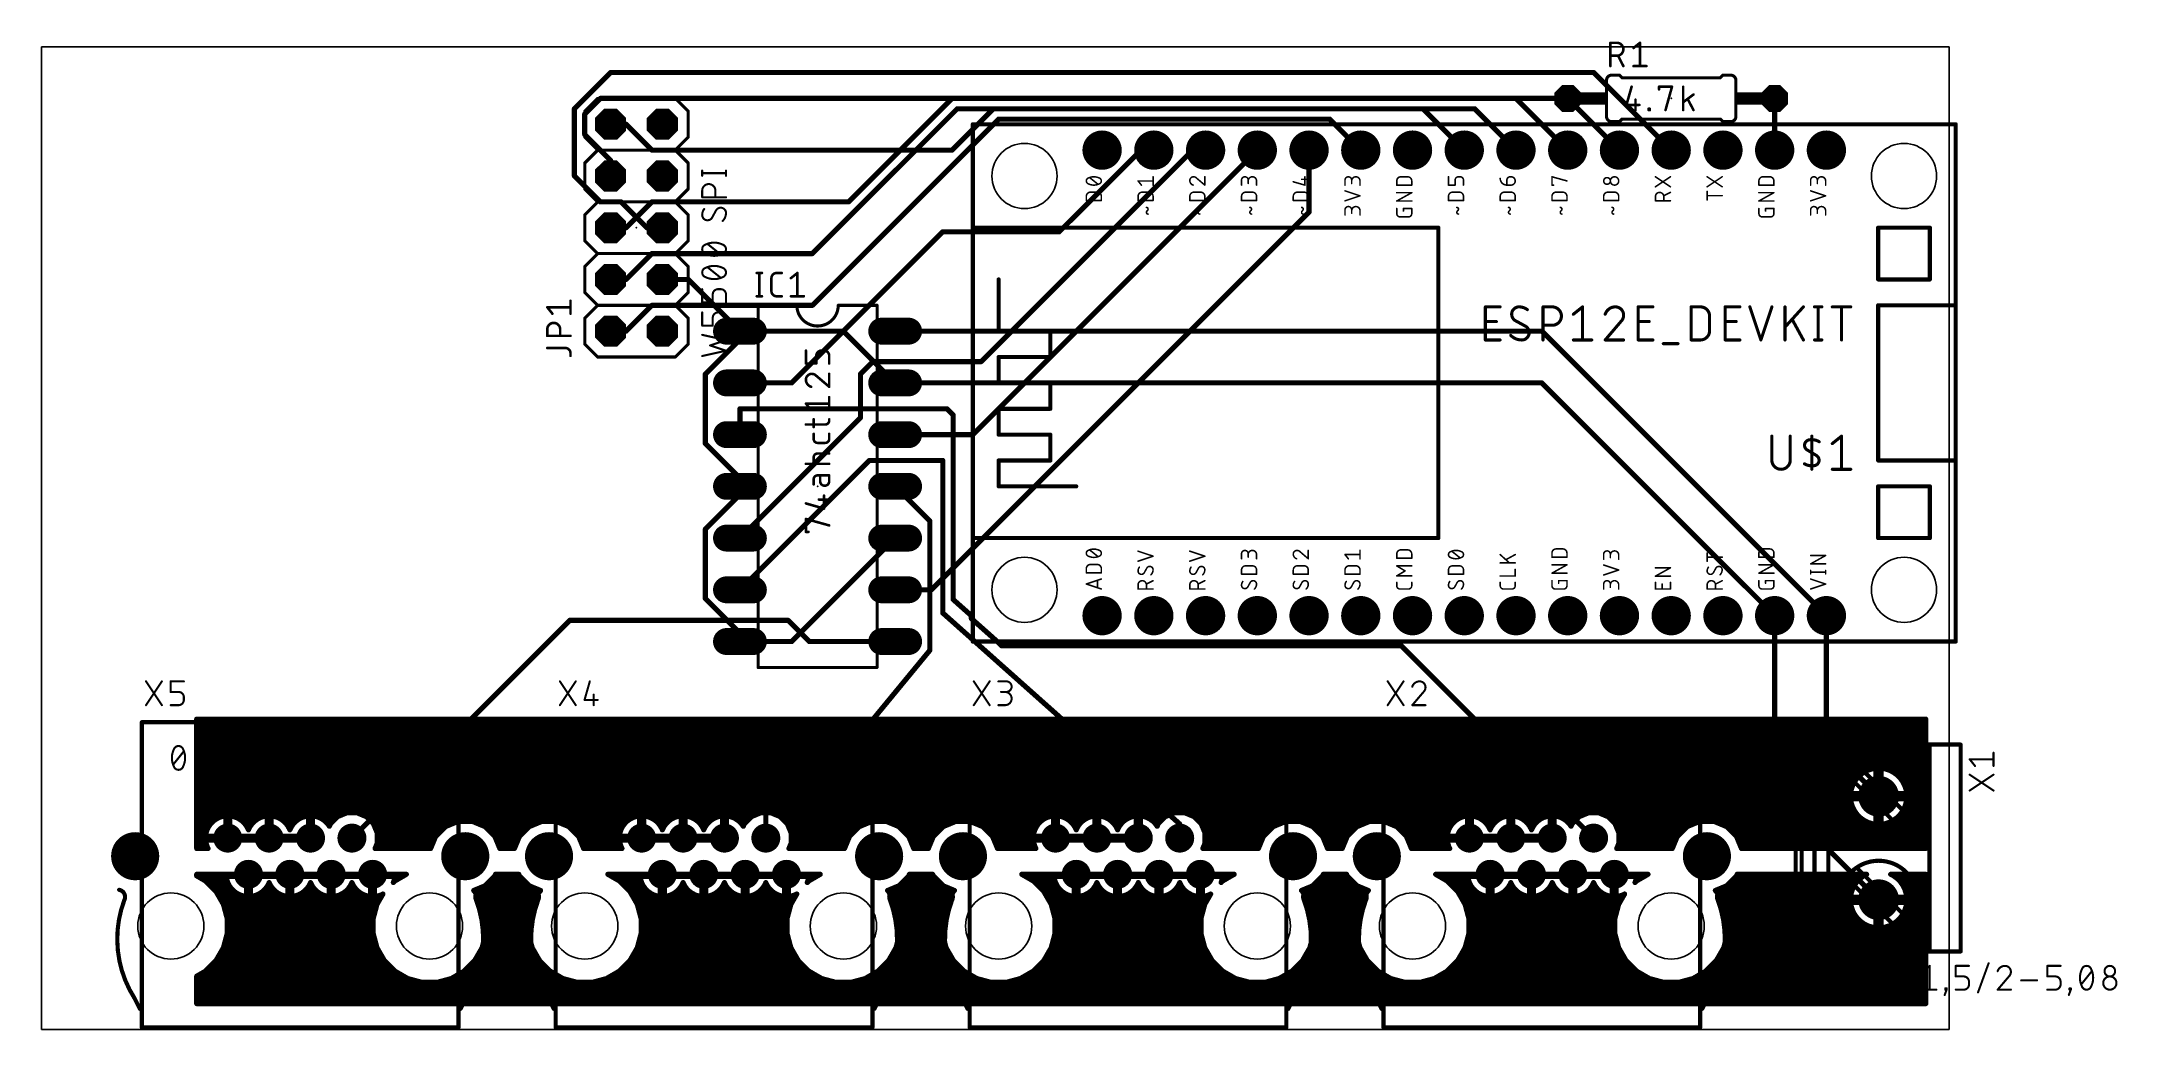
# Model space of a CAD drawing. Extents: x 6 to 108, y 0 to 49.
import ezdxf

# ---------------------------------------------------------------- set-up
doc = ezdxf.new("R2010")
doc.units = 0
for name, color, linetype in [('1', 22, 'CONTINUOUS'), ('16', 175, 'CONTINUOUS'), ('17', 82, 'CONTINUOUS'), ('20', 30, 'CONTINUOUS'), ('21', 253, 'CONTINUOUS'), ('23', 7, 'CONTINUOUS'), ('25', 253, 'CONTINUOUS'), ('27', 253, 'CONTINUOUS'), ('51', 253, 'CONTINUOUS')]:
    doc.layers.add(name, color=color, linetype=linetype)

# ---------------------------------------------------------------- blocks, each defined once
blk = doc.blocks.new('LONGP100')
at = {"const_width": 1}
blk.add_lwpolyline([(-0.5, 0), (0.5, 0)], dxfattribs=at)
at = {"const_width": 0.5}
for points in [[(-0.5, 0.25, 1), (-0.5, -0.25)], [(0.5, -0.25, 1), (0.5, 0.25)]]:
    blk.add_lwpolyline(points, format="xyb", dxfattribs=at)
blk = doc.blocks.new('RECT')
blk.add_solid([(-0.5, -0.5), (0.5, -0.5), (-0.5, 0.5), (0.5, 0.5)])
blk = doc.blocks.new('OCTAGONP')
at = {"const_width": 0.5}
blk.add_lwpolyline([(-0.25, -0.1036), (-0.25, 0.1036), (-0.1036, 0.25), (0.1036, 0.25), (0.25, 0.1036), (0.25, -0.1036), (0.1036, -0.25), (-0.1036, -0.25), (-0.25, -0.1036), (-0.25, 0.1036)], dxfattribs=at)
blk = doc.blocks.new('ROUNDP')
at = {"const_width": 0.5}
blk.add_lwpolyline([(0, -0.25, 1), (0, 0.25, 1), (0, -0.25)], format="xyb", dxfattribs=at)

msp = doc.modelspace()

# ---------------------------------------------------------------- linework, layer by layer
at = {"layer": '1', "const_width": 0.254}
for points in [[(34.29, 46.99), (32.512, 45.212)], [(82.55, 46.99), (34.29, 46.99)], [(86.36, 43.18), (82.55, 46.99)], [(32.512, 45.212), (32.512, 41.91)], [(33.782, 45.72), (33.02, 44.958)], [(33.02, 44.958), (33.02, 43.942)], [(81.28, 45.72), (33.782, 45.72)], [(53.086, 45.212), (51.054, 43.18)], [(74.168, 45.212), (53.086, 45.212)], [(76.2, 43.18), (74.168, 45.212)], [(83.82, 43.18), (81.28, 45.72)], [(91.44, 45.72), (91.44, 43.18)], [(33.02, 43.942), (34.29, 42.672)], [(35.052, 44.45), (34.29, 44.45)], [(36.322, 43.18), (35.052, 44.45)], [(53.34, 44.704), (44.196, 35.56)], [(69.596, 44.704), (53.34, 44.704)], [(71.12, 43.18), (69.596, 44.704)], [(51.054, 43.18), (36.322, 43.18)], [(66.04, 43.18), (52.07, 29.21)], [(62.8638, 43.18), (52.4752, 32.7914)], [(60.3238, 43.18), (56.3108, 39.167)], [(60.96, 43.18), (60.3238, 43.18)], [(63.5, 43.18), (62.8638, 43.18)], [(68.58, 43.18), (68.58, 40.132)], [(32.512, 41.91), (33.782, 40.64)], [(34.29, 42.672), (34.29, 41.91)], [(33.782, 40.64), (34.798, 40.64)], [(34.798, 40.64), (36.068, 39.37)], [(68.58, 40.132), (50.038, 21.59)], [(36.068, 39.37), (36.83, 39.37)], [(50.597, 39.167), (43.18, 31.75)], [(56.3108, 39.167), (50.597, 39.167)], [(36.322, 35.56), (35.052, 34.29)], [(44.196, 35.56), (36.322, 35.56)], [(35.052, 34.29), (34.29, 34.29)], [(47.1682, 32.7914), (46.5582, 32.1814)], [(52.4752, 32.7914), (47.1682, 32.7914)], [(43.18, 31.75), (40.64, 31.75)], [(46.5582, 32.1814), (46.5582, 30.0482)], [(46.5582, 30.0482), (40.64, 24.13)], [(52.07, 29.21), (48.26, 29.21)], [(40.64, 26.67), (40.64, 26.2632)], [(40.64, 26.2632), (38.9382, 24.5614)], [(38.9382, 24.5614), (38.9382, 21.1586)], [(43.18, 19.05), (48.26, 24.13)], [(50.038, 21.59), (48.26, 21.59)], [(38.9382, 21.1586), (40.64, 19.4568)], [(93.98, 20.32), (93.98, 14.0161)], [(40.64, 19.4568), (40.64, 19.05)], [(40.64, 19.05), (43.18, 19.05)], [(13.97, 8.89), (13.97, 15.24)], [(13.97, 15.24), (98.857, 15.24)], [(98.857, 15.24), (98.857, 8.89)], [(13.97, 14.986), (98.857, 14.986)], [(13.97, 14.732), (98.857, 14.732)], [(13.97, 14.478), (98.857, 14.478)], [(13.97, 14.224), (98.857, 14.224)], [(13.97, 13.97), (98.857, 13.97)], [(13.97, 13.716), (98.857, 13.716)], [(13.97, 13.462), (98.857, 13.462)], [(13.97, 13.208), (98.857, 13.208)], [(93.98, 14.0161), (96.545, 11.4511)], [(13.97, 12.954), (98.857, 12.954)], [(13.97, 12.7), (95.9542, 12.7)], [(13.97, 12.446), (95.5869, 12.446)], [(13.97, 12.192), (95.3763, 12.192)], [(95.3639, 12.1749), (95.2652, 11.9812)], [(95.4916, 12.3508), (95.3639, 12.1749)], [(95.6453, 12.5045), (95.4916, 12.3508)], [(95.8212, 12.6322), (95.6453, 12.5045)], [(96.0149, 12.7309), (95.8212, 12.6322)], [(96.2216, 12.7981), (96.0149, 12.7309)], [(96.418, 12.8292), (96.2216, 12.7981)], [(96.418, 11.5781), (96.418, 12.8292)], [(96.418, 12.7), (96.672, 12.7)], [(96.418, 12.446), (96.672, 12.446)], [(96.418, 12.192), (96.672, 12.192)], [(96.8684, 12.7981), (96.672, 12.8292)], [(96.672, 12.8292), (96.672, 11.5781)], [(97.0751, 12.7309), (96.8684, 12.7981)], [(97.2688, 12.6322), (97.0751, 12.7309)], [(97.1358, 12.7), (98.857, 12.7)], [(97.4447, 12.5045), (97.2688, 12.6322)], [(97.5984, 12.3508), (97.4447, 12.5045)], [(97.5031, 12.446), (98.857, 12.446)], [(97.7261, 12.1749), (97.5984, 12.3508)], [(97.7137, 12.192), (98.857, 12.192)], [(97.8248, 11.9812), (97.7261, 12.1749)], [(13.97, 11.938), (95.2511, 11.938)], [(13.97, 11.684), (95.1837, 11.684)], [(13.97, 11.43), (96.418, 11.43)], [(13.97, 11.176), (95.1904, 11.176)], [(95.198, 11.7745), (95.1669, 11.5781)], [(95.1669, 11.5781), (96.418, 11.5781)], [(96.418, 11.3241), (95.1669, 11.3241)], [(95.1669, 11.3241), (95.198, 11.1277)], [(95.2652, 11.9812), (95.198, 11.7745)], [(95.198, 11.1277), (95.2652, 10.921)], [(96.418, 11.938), (96.672, 11.938)], [(96.418, 11.684), (96.672, 11.684)], [(96.672, 11.5781), (96.418, 11.5781)], [(96.418, 11.5781), (96.418, 11.3241)], [(96.418, 10.073), (96.418, 11.3241)], [(96.418, 11.3241), (96.672, 11.3241)], [(96.418, 11.176), (96.672, 11.176)], [(96.672, 11.3241), (96.672, 11.5781)], [(96.672, 11.5781), (97.9231, 11.5781)], [(96.672, 11.43), (98.857, 11.43)], [(96.672, 11.3241), (96.672, 10.073)], [(97.9231, 11.3241), (96.672, 11.3241)], [(97.892, 11.7745), (97.8248, 11.9812)], [(97.8248, 10.921), (97.892, 11.1277)], [(97.8389, 11.938), (98.857, 11.938)], [(97.9231, 11.5781), (97.892, 11.7745)], [(97.892, 11.1277), (97.9231, 11.3241)], [(97.8996, 11.176), (98.857, 11.176)], [(97.9063, 11.684), (98.857, 11.684)], [(13.97, 10.922), (95.2648, 10.922)], [(13.97, 10.668), (95.4069, 10.668)], [(13.97, 10.414), (15.0865, 10.414)], [(13.97, 10.16), (14.7114, 10.16)], [(14.6609, 10.1095), (14.5599, 9.9704)], [(14.7825, 10.2311), (14.6609, 10.1095)], [(14.9216, 10.3321), (14.7825, 10.2311)], [(15.0747, 10.4102), (14.9216, 10.3321)], [(15.2382, 10.4633), (15.0747, 10.4102)], [(15.3987, 10.4887), (15.2382, 10.4633)], [(15.3987, 9.4933), (15.3987, 10.4887)], [(15.3987, 10.414), (15.5893, 10.414)], [(15.3987, 10.16), (15.5893, 10.16)], [(15.7498, 10.4633), (15.5893, 10.4887)], [(15.5893, 10.4887), (15.5893, 9.4933)], [(15.9133, 10.4102), (15.7498, 10.4633)], [(15.9015, 10.414), (17.1185, 10.414)], [(16.0664, 10.3321), (15.9133, 10.4102)], [(16.2055, 10.2311), (16.0664, 10.3321)], [(16.3271, 10.1095), (16.2055, 10.2311)], [(16.2766, 10.16), (16.7434, 10.16)], [(16.4281, 9.9704), (16.3271, 10.1095)], [(16.6929, 10.1095), (16.5919, 9.9704)], [(16.8145, 10.2311), (16.6929, 10.1095)], [(16.9536, 10.3321), (16.8145, 10.2311)], [(17.1067, 10.4102), (16.9536, 10.3321)], [(17.2702, 10.4633), (17.1067, 10.4102)], [(17.4307, 10.4887), (17.2702, 10.4633)], [(17.4307, 9.4933), (17.4307, 10.4887)], [(17.4307, 10.414), (17.6212, 10.414)], [(17.4307, 10.16), (17.6212, 10.16)], [(17.7818, 10.4633), (17.6212, 10.4887)], [(17.6212, 10.4887), (17.6212, 9.4933)], [(17.9453, 10.4102), (17.7818, 10.4633)], [(17.9335, 10.414), (19.1505, 10.414)], [(18.0984, 10.3321), (17.9453, 10.4102)], [(18.2375, 10.2311), (18.0984, 10.3321)], [(18.3591, 10.1095), (18.2375, 10.2311)], [(18.3086, 10.16), (18.7754, 10.16)], [(18.4601, 9.9704), (18.3591, 10.1095)], [(18.7249, 10.1095), (18.6239, 9.9704)], [(18.8465, 10.2311), (18.7249, 10.1095)], [(18.9856, 10.3321), (18.8465, 10.2311)], [(19.1387, 10.4102), (18.9856, 10.3321)], [(19.3022, 10.4633), (19.1387, 10.4102)], [(19.4627, 10.4887), (19.3022, 10.4633)], [(19.4627, 9.4933), (19.4627, 10.4887)], [(19.4627, 10.414), (19.6532, 10.414)], [(19.4627, 10.16), (19.6532, 10.16)], [(19.8138, 10.4633), (19.6532, 10.4887)], [(19.6532, 10.4887), (19.6532, 9.4933)], [(19.9773, 10.4102), (19.8138, 10.4633)], [(19.9655, 10.414), (20.8459, 10.414)], [(20.1304, 10.3321), (19.9773, 10.4102)], [(20.2695, 10.2311), (20.1304, 10.3321)], [(20.3911, 10.1095), (20.2695, 10.2311)], [(20.3406, 10.16), (20.5919, 10.16)], [(20.4844, 9.9811), (20.3911, 10.1095)], [(20.5349, 10.103), (20.4844, 9.9811)], [(20.885, 10.4531), (20.5349, 10.103)], [(21.3424, 10.6426), (20.885, 10.4531)], [(21.8376, 10.6426), (21.3424, 10.6426)], [(22.295, 10.4531), (21.8376, 10.6426)], [(22.6451, 10.103), (22.295, 10.4531)], [(22.3341, 10.414), (35.4065, 10.414)], [(22.5881, 10.16), (26.6583, 10.16)], [(22.8346, 9.6456), (22.6451, 10.103)], [(26.8116, 10.2235), (26.1814, 9.9625)], [(27.4936, 10.2235), (26.8116, 10.2235)], [(28.1238, 9.9625), (27.4936, 10.2235)], [(27.6469, 10.16), (30.7731, 10.16)], [(30.9264, 10.2235), (30.2962, 9.9625)], [(31.6084, 10.2235), (30.9264, 10.2235)], [(32.2386, 9.9625), (31.6084, 10.2235)], [(31.7617, 10.16), (35.0314, 10.16)], [(34.9809, 10.1095), (34.8799, 9.9704)], [(35.1025, 10.2311), (34.9809, 10.1095)], [(35.2416, 10.3321), (35.1025, 10.2311)], [(35.3947, 10.4102), (35.2416, 10.3321)], [(35.5582, 10.4633), (35.3947, 10.4102)], [(35.7187, 10.4887), (35.5582, 10.4633)], [(35.7187, 9.4933), (35.7187, 10.4887)], [(35.7187, 10.414), (35.9093, 10.414)], [(35.7187, 10.16), (35.9093, 10.16)], [(36.0698, 10.4633), (35.9093, 10.4887)], [(35.9093, 10.4887), (35.9093, 9.4933)], [(36.2333, 10.4102), (36.0698, 10.4633)], [(36.2215, 10.414), (37.4385, 10.414)], [(36.3864, 10.3321), (36.2333, 10.4102)], [(36.5255, 10.2311), (36.3864, 10.3321)], [(36.6471, 10.1095), (36.5255, 10.2311)], [(36.5966, 10.16), (37.0634, 10.16)], [(36.7481, 9.9704), (36.6471, 10.1095)], [(37.0129, 10.1095), (36.9119, 9.9704)], [(37.1345, 10.2311), (37.0129, 10.1095)], [(37.2736, 10.3321), (37.1345, 10.2311)], [(37.4267, 10.4102), (37.2736, 10.3321)], [(37.5902, 10.4633), (37.4267, 10.4102)], [(37.7507, 10.4887), (37.5902, 10.4633)], [(37.7507, 9.4933), (37.7507, 10.4887)], [(37.7507, 10.414), (37.9413, 10.414)], [(37.7507, 10.16), (37.9413, 10.16)], [(38.1018, 10.4633), (37.9413, 10.4887)], [(37.9413, 10.4887), (37.9413, 9.4933)], [(38.2653, 10.4102), (38.1018, 10.4633)], [(38.2535, 10.414), (39.4705, 10.414)], [(38.4184, 10.3321), (38.2653, 10.4102)], [(38.5575, 10.2311), (38.4184, 10.3321)], [(38.6791, 10.1095), (38.5575, 10.2311)], [(38.6286, 10.16), (39.0954, 10.16)], [(38.7801, 9.9704), (38.6791, 10.1095)], [(39.0449, 10.1095), (38.9439, 9.9704)], [(39.1665, 10.2311), (39.0449, 10.1095)], [(39.3056, 10.3321), (39.1665, 10.2311)], [(39.4587, 10.4102), (39.3056, 10.3321)], [(39.6222, 10.4633), (39.4587, 10.4102)], [(39.7827, 10.4887), (39.6222, 10.4633)], [(39.7827, 9.4933), (39.7827, 10.4887)], [(39.7827, 10.414), (39.9733, 10.414)], [(39.7827, 10.16), (39.9733, 10.16)], [(40.1338, 10.4633), (39.9733, 10.4887)], [(39.9733, 10.4887), (39.9733, 9.4933)], [(40.2973, 10.4102), (40.1338, 10.4633)], [(40.2855, 10.414), (41.1659, 10.414)], [(40.4504, 10.3321), (40.2973, 10.4102)], [(40.5895, 10.2311), (40.4504, 10.3321)], [(40.7111, 10.1095), (40.5895, 10.2311)], [(40.6606, 10.16), (40.9119, 10.16)], [(40.8044, 9.9811), (40.7111, 10.1095)], [(40.8549, 10.103), (40.8044, 9.9811)], [(41.205, 10.4531), (40.8549, 10.103)], [(41.6624, 10.6426), (41.205, 10.4531)], [(42.1576, 10.6426), (41.6624, 10.6426)], [(42.615, 10.4531), (42.1576, 10.6426)], [(42.9651, 10.103), (42.615, 10.4531)], [(42.6541, 10.414), (55.7265, 10.414)], [(42.9081, 10.16), (46.9783, 10.16)], [(43.1546, 9.6456), (42.9651, 10.103)], [(47.1316, 10.2235), (46.5014, 9.9625)], [(47.8136, 10.2235), (47.1316, 10.2235)], [(48.4438, 9.9625), (47.8136, 10.2235)], [(47.9669, 10.16), (51.0931, 10.16)], [(51.2464, 10.2235), (50.6162, 9.9625)], [(51.9284, 10.2235), (51.2464, 10.2235)], [(52.5586, 9.9625), (51.9284, 10.2235)], [(52.0817, 10.16), (55.3514, 10.16)], [(55.3009, 10.1095), (55.1999, 9.9704)], [(55.4225, 10.2311), (55.3009, 10.1095)], [(55.5616, 10.3321), (55.4225, 10.2311)], [(55.7147, 10.4102), (55.5616, 10.3321)], [(55.8782, 10.4633), (55.7147, 10.4102)], [(56.0387, 10.4887), (55.8782, 10.4633)], [(56.0387, 9.4933), (56.0387, 10.4887)], [(56.0387, 10.414), (56.2293, 10.414)], [(56.0387, 10.16), (56.2293, 10.16)], [(56.3898, 10.4633), (56.2293, 10.4887)], [(56.2293, 10.4887), (56.2293, 9.4933)], [(56.5533, 10.4102), (56.3898, 10.4633)], [(56.5415, 10.414), (57.7585, 10.414)], [(56.7064, 10.3321), (56.5533, 10.4102)], [(56.8455, 10.2311), (56.7064, 10.3321)], [(56.9671, 10.1095), (56.8455, 10.2311)], [(56.9166, 10.16), (57.3834, 10.16)], [(57.0681, 9.9704), (56.9671, 10.1095)], [(57.3329, 10.1095), (57.2319, 9.9704)], [(57.4545, 10.2311), (57.3329, 10.1095)], [(57.5936, 10.3321), (57.4545, 10.2311)], [(57.7467, 10.4102), (57.5936, 10.3321)], [(57.9102, 10.4633), (57.7467, 10.4102)], [(58.0707, 10.4887), (57.9102, 10.4633)], [(58.0707, 9.4933), (58.0707, 10.4887)], [(58.0707, 10.414), (58.2613, 10.414)], [(58.0707, 10.16), (58.2613, 10.16)], [(58.4218, 10.4633), (58.2613, 10.4887)], [(58.2613, 10.4887), (58.2613, 9.4933)], [(58.5853, 10.4102), (58.4218, 10.4633)], [(58.5735, 10.414), (59.7905, 10.414)], [(58.7384, 10.3321), (58.5853, 10.4102)], [(58.8775, 10.2311), (58.7384, 10.3321)], [(58.9991, 10.1095), (58.8775, 10.2311)], [(58.9486, 10.16), (59.4154, 10.16)], [(59.1001, 9.9704), (58.9991, 10.1095)], [(59.3649, 10.1095), (59.2639, 9.9704)], [(59.4865, 10.2311), (59.3649, 10.1095)], [(59.6256, 10.3321), (59.4865, 10.2311)], [(59.7787, 10.4102), (59.6256, 10.3321)], [(59.9422, 10.4633), (59.7787, 10.4102)], [(60.1027, 10.4887), (59.9422, 10.4633)], [(60.1027, 9.4933), (60.1027, 10.4887)], [(60.1027, 10.414), (60.2933, 10.414)], [(60.1027, 10.16), (60.2933, 10.16)], [(60.4538, 10.4633), (60.2933, 10.4887)], [(60.2933, 10.4887), (60.2933, 9.4933)], [(60.6173, 10.4102), (60.4538, 10.4633)], [(60.6055, 10.414), (61.4859, 10.414)], [(60.7704, 10.3321), (60.6173, 10.4102)], [(60.9095, 10.2311), (60.7704, 10.3321)], [(61.0311, 10.1095), (60.9095, 10.2311)], [(60.9806, 10.16), (61.2319, 10.16)], [(61.1244, 9.9811), (61.0311, 10.1095)], [(61.1749, 10.103), (61.1244, 9.9811)], [(61.525, 10.4531), (61.1749, 10.103)], [(61.9824, 10.6426), (61.525, 10.4531)], [(62.4776, 10.6426), (61.9824, 10.6426)], [(62.935, 10.4531), (62.4776, 10.6426)], [(63.2851, 10.103), (62.935, 10.4531)], [(62.9741, 10.414), (76.0465, 10.414)], [(63.2281, 10.16), (67.2983, 10.16)], [(63.4746, 9.6456), (63.2851, 10.103)], [(67.4516, 10.2235), (66.8214, 9.9625)], [(68.1336, 10.2235), (67.4516, 10.2235)], [(68.7638, 9.9625), (68.1336, 10.2235)], [(68.2869, 10.16), (71.4131, 10.16)], [(71.5664, 10.2235), (70.9362, 9.9625)], [(72.2484, 10.2235), (71.5664, 10.2235)], [(72.8786, 9.9625), (72.2484, 10.2235)], [(72.4017, 10.16), (75.6714, 10.16)], [(75.6209, 10.1095), (75.5199, 9.9704)], [(75.7425, 10.2311), (75.6209, 10.1095)], [(75.8816, 10.3321), (75.7425, 10.2311)], [(76.0347, 10.4102), (75.8816, 10.3321)], [(76.1982, 10.4633), (76.0347, 10.4102)], [(76.3587, 10.4887), (76.1982, 10.4633)], [(76.3587, 9.4933), (76.3587, 10.4887)], [(76.3587, 10.414), (76.5493, 10.414)], [(76.3587, 10.16), (76.5493, 10.16)], [(76.7098, 10.4633), (76.5493, 10.4887)], [(76.5493, 10.4887), (76.5493, 9.4933)], [(76.8733, 10.4102), (76.7098, 10.4633)], [(76.8615, 10.414), (78.0785, 10.414)], [(77.0264, 10.3321), (76.8733, 10.4102)], [(77.1655, 10.2311), (77.0264, 10.3321)], [(77.2871, 10.1095), (77.1655, 10.2311)], [(77.2366, 10.16), (77.7034, 10.16)], [(77.3881, 9.9704), (77.2871, 10.1095)], [(77.6529, 10.1095), (77.5519, 9.9704)], [(77.7745, 10.2311), (77.6529, 10.1095)], [(77.9136, 10.3321), (77.7745, 10.2311)], [(78.0667, 10.4102), (77.9136, 10.3321)], [(78.2302, 10.4633), (78.0667, 10.4102)], [(78.3907, 10.4887), (78.2302, 10.4633)], [(78.3907, 9.4933), (78.3907, 10.4887)], [(78.3907, 10.414), (78.5812, 10.414)], [(78.3907, 10.16), (78.5812, 10.16)], [(78.7418, 10.4633), (78.5812, 10.4887)], [(78.5812, 10.4887), (78.5812, 9.4933)], [(78.9053, 10.4102), (78.7418, 10.4633)], [(78.8935, 10.414), (80.1105, 10.414)], [(79.0584, 10.3321), (78.9053, 10.4102)], [(79.1975, 10.2311), (79.0584, 10.3321)], [(79.3191, 10.1095), (79.1975, 10.2311)], [(79.2686, 10.16), (79.7354, 10.16)], [(79.4201, 9.9704), (79.3191, 10.1095)], [(79.6849, 10.1095), (79.5839, 9.9704)], [(79.8065, 10.2311), (79.6849, 10.1095)], [(79.9456, 10.3321), (79.8065, 10.2311)], [(80.0987, 10.4102), (79.9456, 10.3321)], [(80.2622, 10.4633), (80.0987, 10.4102)], [(80.4227, 10.4887), (80.2622, 10.4633)], [(80.4227, 9.4933), (80.4227, 10.4887)], [(80.4227, 10.414), (80.6133, 10.414)], [(80.4227, 10.16), (80.6133, 10.16)], [(80.7738, 10.4633), (80.6133, 10.4887)], [(80.6133, 10.4887), (80.6133, 9.4933)], [(80.9373, 10.4102), (80.7738, 10.4633)], [(80.9255, 10.414), (81.8059, 10.414)], [(81.0904, 10.3321), (80.9373, 10.4102)], [(81.2295, 10.2311), (81.0904, 10.3321)], [(81.3511, 10.1095), (81.2295, 10.2311)], [(81.3006, 10.16), (81.5519, 10.16)], [(81.4444, 9.9811), (81.3511, 10.1095)], [(81.4949, 10.103), (81.4444, 9.9811)], [(81.845, 10.4531), (81.4949, 10.103)], [(82.3024, 10.6426), (81.845, 10.4531)], [(82.7976, 10.6426), (82.3024, 10.6426)], [(83.255, 10.4531), (82.7976, 10.6426)], [(83.6051, 10.103), (83.255, 10.4531)], [(83.2941, 10.414), (95.6291, 10.414)], [(83.5481, 10.16), (87.6183, 10.16)], [(83.7946, 9.6456), (83.6051, 10.103)], [(87.7716, 10.2235), (87.1414, 9.9625)], [(88.4536, 10.2235), (87.7716, 10.2235)], [(89.0838, 9.9625), (88.4536, 10.2235)], [(88.6069, 10.16), (96.0496, 10.16)], [(95.2652, 10.921), (95.3639, 10.7273)], [(95.3639, 10.7273), (95.4916, 10.5514)], [(95.4916, 10.5514), (95.6453, 10.3977)], [(95.6453, 10.3977), (95.8212, 10.27)], [(95.8212, 10.27), (96.0149, 10.1713)], [(96.0149, 10.1713), (96.2216, 10.1041)], [(96.2216, 10.1041), (96.418, 10.073)], [(96.418, 10.922), (96.672, 10.922)], [(96.418, 10.668), (96.672, 10.668)], [(96.418, 10.414), (96.672, 10.414)], [(96.418, 10.16), (96.672, 10.16)], [(96.672, 10.073), (96.8684, 10.1041)], [(96.8684, 10.1041), (97.0751, 10.1713)], [(97.0404, 10.16), (98.857, 10.16)], [(97.0751, 10.1713), (97.2688, 10.27)], [(97.2688, 10.27), (97.4447, 10.3977)], [(97.4447, 10.3977), (97.5984, 10.5514)], [(97.4609, 10.414), (98.857, 10.414)], [(97.5984, 10.5514), (97.7261, 10.7273)], [(97.6831, 10.668), (98.857, 10.668)], [(97.7261, 10.7273), (97.8248, 10.921)], [(97.8252, 10.922), (98.857, 10.922)], [(13.97, 9.906), (14.527, 9.906)], [(13.97, 9.652), (14.4284, 9.652)], [(13.97, 9.398), (15.3987, 9.398)], [(13.97, 9.144), (14.4284, 9.144)], [(14.4287, 9.6538), (14.4033, 9.4932)], [(14.4033, 9.4932), (15.3987, 9.4932)], [(15.3987, 9.3027), (14.4033, 9.3027)], [(14.4033, 9.3027), (14.4287, 9.1422)], [(14.4818, 9.8173), (14.4287, 9.6538)], [(14.4287, 9.1422), (14.4818, 8.9787)], [(14.5599, 9.9704), (14.4818, 9.8173)], [(15.3987, 9.906), (15.5893, 9.906)], [(15.3987, 9.652), (15.5893, 9.652)], [(15.5893, 9.4933), (15.3987, 9.4933)], [(15.3987, 9.4932), (15.3987, 9.3027)], [(15.5893, 9.3027), (15.5893, 9.4932)], [(15.5893, 9.4932), (16.5847, 9.4932)], [(15.5893, 9.398), (17.4307, 9.398)], [(17.4307, 9.3027), (15.5893, 9.3027)], [(16.5062, 9.8173), (16.4281, 9.9704)], [(16.461, 9.906), (16.559, 9.906)], [(16.51, 9.8055), (16.5062, 9.8173)], [(16.5138, 9.8173), (16.51, 9.8055)], [(16.5919, 9.9704), (16.5138, 9.8173)], [(16.5847, 9.4932), (17.4307, 9.4932)], [(17.4307, 9.906), (17.6212, 9.906)], [(17.4307, 9.652), (17.6212, 9.652)], [(17.6212, 9.4933), (17.4307, 9.4933)], [(17.4307, 9.4932), (17.4307, 9.3027)], [(17.6213, 9.3027), (17.6213, 9.4932)], [(17.6213, 9.4932), (18.6167, 9.4932)], [(17.6213, 9.398), (19.4627, 9.398)], [(19.4627, 9.3027), (17.6213, 9.3027)], [(18.5382, 9.8173), (18.4601, 9.9704)], [(18.493, 9.906), (18.591, 9.906)], [(18.542, 9.8055), (18.5382, 9.8173)], [(18.5458, 9.8173), (18.542, 9.8055)], [(18.6239, 9.9704), (18.5458, 9.8173)], [(18.6167, 9.4932), (19.4627, 9.4932)], [(19.4627, 9.906), (19.6532, 9.906)], [(19.4627, 9.652), (19.6532, 9.652)], [(19.6532, 9.4933), (19.4627, 9.4933)], [(19.4627, 9.4932), (19.4627, 9.3027)], [(22.7267, 9.906), (26.1249, 9.906)], [(22.7267, 8.89), (22.8346, 9.1504)], [(22.8319, 9.652), (25.8709, 9.652)], [(22.8319, 9.144), (25.5599, 9.144)], [(22.8346, 9.1504), (22.8346, 9.6456)], [(22.8346, 9.398), (25.6651, 9.398)], [(25.6991, 9.4802), (25.4547, 8.89)], [(26.1814, 9.9625), (25.6991, 9.4802)], [(28.6061, 9.4802), (28.1238, 9.9625)], [(28.1803, 9.906), (30.2397, 9.906)], [(28.4343, 9.652), (29.9857, 9.652)], [(28.8505, 8.89), (28.6061, 9.4802)], [(28.6401, 9.398), (29.7799, 9.398)], [(28.7453, 9.144), (29.6747, 9.144)], [(29.8139, 9.4802), (29.5695, 8.89)], [(30.2962, 9.9625), (29.8139, 9.4802)], [(32.7209, 9.4802), (32.2386, 9.9625)], [(32.2951, 9.906), (34.847, 9.906)], [(32.5491, 9.652), (34.7484, 9.652)], [(32.9653, 8.89), (32.7209, 9.4802)], [(32.7549, 9.398), (35.7187, 9.398)], [(32.8601, 9.144), (34.7484, 9.144)], [(34.7487, 9.6538), (34.7233, 9.4932)], [(34.7233, 9.4932), (35.7187, 9.4932)], [(35.7187, 9.3027), (34.7233, 9.3027)], [(34.7233, 9.3027), (34.7487, 9.1422)], [(34.8018, 9.8173), (34.7487, 9.6538)], [(34.7487, 9.1422), (34.8018, 8.9787)], [(34.8799, 9.9704), (34.8018, 9.8173)], [(35.7187, 9.906), (35.9093, 9.906)], [(35.7187, 9.652), (35.9093, 9.652)], [(35.9093, 9.4933), (35.7187, 9.4933)], [(35.7187, 9.4932), (35.7187, 9.3027)], [(35.9093, 9.3027), (35.9093, 9.4932)], [(35.9093, 9.4932), (36.7553, 9.4932)], [(35.9093, 9.398), (37.7507, 9.398)], [(37.7507, 9.3027), (35.9093, 9.3027)], [(36.8262, 9.8173), (36.7481, 9.9704)], [(36.7553, 9.4932), (37.7507, 9.4932)], [(36.781, 9.906), (36.879, 9.906)], [(36.83, 9.8055), (36.8262, 9.8173)], [(36.8338, 9.8173), (36.83, 9.8055)], [(36.9119, 9.9704), (36.8338, 9.8173)], [(37.7507, 9.906), (37.9413, 9.906)], [(37.7507, 9.652), (37.9413, 9.652)], [(37.9413, 9.4933), (37.7507, 9.4933)], [(37.7507, 9.4932), (37.7507, 9.3027)], [(37.9413, 9.3027), (37.9413, 9.4932)], [(37.9413, 9.4932), (38.9367, 9.4932)], [(37.9413, 9.398), (39.7827, 9.398)], [(39.7827, 9.3027), (37.9413, 9.3027)], [(38.8582, 9.8173), (38.7801, 9.9704)], [(38.813, 9.906), (38.911, 9.906)], [(38.862, 9.8055), (38.8582, 9.8173)], [(38.8658, 9.8173), (38.862, 9.8055)], [(38.9439, 9.9704), (38.8658, 9.8173)], [(38.9367, 9.4932), (39.7827, 9.4932)], [(39.7827, 9.906), (39.9733, 9.906)], [(39.7827, 9.652), (39.9733, 9.652)], [(39.9733, 9.4933), (39.7827, 9.4933)], [(39.7827, 9.4932), (39.7827, 9.3027)], [(43.0467, 9.906), (46.4449, 9.906)], [(43.0467, 8.89), (43.1546, 9.1504)], [(43.1519, 9.652), (46.1909, 9.652)], [(43.1519, 9.144), (45.8799, 9.144)], [(43.1546, 9.1504), (43.1546, 9.6456)], [(43.1546, 9.398), (45.9851, 9.398)], [(46.0191, 9.4802), (45.7747, 8.89)], [(46.5014, 9.9625), (46.0191, 9.4802)], [(48.9261, 9.4802), (48.4438, 9.9625)], [(48.5003, 9.906), (50.5597, 9.906)], [(48.7543, 9.652), (50.3057, 9.652)], [(49.1705, 8.89), (48.9261, 9.4802)], [(48.9601, 9.398), (50.0999, 9.398)], [(49.0653, 9.144), (49.9947, 9.144)], [(50.1339, 9.4802), (49.8895, 8.89)], [(50.6162, 9.9625), (50.1339, 9.4802)], [(53.0409, 9.4802), (52.5586, 9.9625)], [(52.6151, 9.906), (55.167, 9.906)], [(52.8691, 9.652), (55.0684, 9.652)], [(53.2853, 8.89), (53.0409, 9.4802)], [(53.0749, 9.398), (56.0387, 9.398)], [(53.1801, 9.144), (55.0684, 9.144)], [(55.0687, 9.6538), (55.0433, 9.4932)], [(55.0433, 9.4932), (56.0387, 9.4932)], [(56.0387, 9.3027), (55.0433, 9.3027)], [(55.0433, 9.3027), (55.0687, 9.1422)], [(55.1218, 9.8173), (55.0687, 9.6538)], [(55.0687, 9.1422), (55.1218, 8.9787)], [(55.1999, 9.9704), (55.1218, 9.8173)], [(56.0387, 9.906), (56.2293, 9.906)], [(56.0387, 9.652), (56.2293, 9.652)], [(56.2293, 9.4933), (56.0387, 9.4933)], [(56.0387, 9.4932), (56.0387, 9.3027)], [(56.2293, 9.3027), (56.2293, 9.4932)], [(56.2293, 9.4932), (57.2247, 9.4932)], [(56.2293, 9.398), (58.0707, 9.398)], [(58.0707, 9.3027), (56.2293, 9.3027)], [(57.1462, 9.8173), (57.0681, 9.9704)], [(57.101, 9.906), (57.199, 9.906)], [(57.15, 9.8055), (57.1462, 9.8173)], [(57.1538, 9.8173), (57.15, 9.8055)], [(57.2319, 9.9704), (57.1538, 9.8173)], [(57.2247, 9.4932), (58.0707, 9.4932)], [(58.0707, 9.906), (58.2613, 9.906)], [(58.0707, 9.652), (58.2613, 9.652)], [(58.2613, 9.4933), (58.0707, 9.4933)], [(58.0707, 9.4932), (58.0707, 9.3027)], [(58.2613, 9.3027), (58.2613, 9.4932)], [(58.2613, 9.4932), (59.1073, 9.4932)], [(58.2613, 9.398), (60.1027, 9.398)], [(60.1027, 9.3027), (58.2613, 9.3027)], [(59.1782, 9.8173), (59.1001, 9.9704)], [(59.1073, 9.4932), (60.1027, 9.4932)], [(59.133, 9.906), (59.231, 9.906)], [(59.182, 9.8055), (59.1782, 9.8173)], [(59.1858, 9.8173), (59.182, 9.8055)], [(59.2639, 9.9704), (59.1858, 9.8173)], [(60.1027, 9.906), (60.2933, 9.906)], [(60.1027, 9.652), (60.2933, 9.652)], [(60.2933, 9.4933), (60.1027, 9.4933)], [(60.1027, 9.4932), (60.1027, 9.3027)], [(63.3667, 9.906), (66.7649, 9.906)], [(63.3667, 8.89), (63.4746, 9.1504)], [(63.4719, 9.652), (66.5109, 9.652)], [(63.4719, 9.144), (66.1999, 9.144)], [(63.4746, 9.1504), (63.4746, 9.6456)], [(63.4746, 9.398), (66.3051, 9.398)], [(66.3391, 9.4802), (66.0947, 8.89)], [(66.8214, 9.9625), (66.3391, 9.4802)], [(69.2461, 9.4802), (68.7638, 9.9625)], [(68.8203, 9.906), (70.8797, 9.906)], [(69.0743, 9.652), (70.6257, 9.652)], [(69.4905, 8.89), (69.2461, 9.4802)], [(69.2801, 9.398), (70.4199, 9.398)], [(69.3853, 9.144), (70.3147, 9.144)], [(70.4539, 9.4802), (70.2095, 8.89)], [(70.9362, 9.9625), (70.4539, 9.4802)], [(73.3609, 9.4802), (72.8786, 9.9625)], [(72.9351, 9.906), (75.487, 9.906)], [(73.1891, 9.652), (75.3884, 9.652)], [(73.6053, 8.89), (73.3609, 9.4802)], [(73.3949, 9.398), (76.3587, 9.398)], [(73.5001, 9.144), (75.3884, 9.144)], [(75.3887, 9.6538), (75.3633, 9.4932)], [(75.3633, 9.4932), (76.3587, 9.4932)], [(76.3587, 9.3027), (75.3633, 9.3027)], [(75.3633, 9.3027), (75.3887, 9.1422)], [(75.4418, 9.8173), (75.3887, 9.6538)], [(75.3887, 9.1422), (75.4418, 8.9787)], [(75.5199, 9.9704), (75.4418, 9.8173)], [(76.3587, 9.906), (76.5493, 9.906)], [(76.3587, 9.652), (76.5493, 9.652)], [(76.5493, 9.4933), (76.3587, 9.4933)], [(76.3587, 9.4932), (76.3587, 9.3027)], [(76.5493, 9.3027), (76.5493, 9.4932)], [(76.5493, 9.4932), (77.5447, 9.4932)], [(76.5493, 9.398), (78.3907, 9.398)], [(78.3907, 9.3027), (76.5493, 9.3027)], [(77.4662, 9.8173), (77.3881, 9.9704)], [(77.421, 9.906), (77.519, 9.906)], [(77.47, 9.8055), (77.4662, 9.8173)], [(77.4738, 9.8173), (77.47, 9.8055)], [(77.5519, 9.9704), (77.4738, 9.8173)], [(77.5447, 9.4932), (78.3907, 9.4932)], [(78.3907, 9.906), (78.5812, 9.906)], [(78.3907, 9.652), (78.5812, 9.652)], [(78.5812, 9.4933), (78.3907, 9.4933)], [(78.3907, 9.4932), (78.3907, 9.3027)], [(78.5813, 9.3027), (78.5813, 9.4932)], [(78.5813, 9.4932), (79.5767, 9.4932)], [(78.5813, 9.398), (80.4227, 9.398)], [(80.4227, 9.3027), (78.5813, 9.3027)], [(79.4982, 9.8173), (79.4201, 9.9704)], [(79.453, 9.906), (79.551, 9.906)], [(79.502, 9.8055), (79.4982, 9.8173)], [(79.5058, 9.8173), (79.502, 9.8055)], [(79.5839, 9.9704), (79.5058, 9.8173)], [(79.5767, 9.4932), (80.4227, 9.4932)], [(80.4227, 9.906), (80.6133, 9.906)], [(80.4227, 9.652), (80.6133, 9.652)], [(80.6133, 9.4933), (80.4227, 9.4933)], [(80.4227, 9.4932), (80.4227, 9.3027)], [(83.6867, 9.906), (87.0849, 9.906)], [(83.6867, 8.89), (83.7946, 9.1504)], [(83.7919, 9.652), (86.8309, 9.652)], [(83.7919, 9.144), (86.5199, 9.144)], [(83.7946, 9.1504), (83.7946, 9.6456)], [(83.7946, 9.398), (86.6251, 9.398)], [(86.6591, 9.4802), (86.4147, 8.89)], [(87.1414, 9.9625), (86.6591, 9.4802)], [(89.5661, 9.4802), (89.0838, 9.9625)], [(89.1403, 9.906), (98.857, 9.906)], [(89.3943, 9.652), (98.857, 9.652)], [(89.8105, 8.89), (89.5661, 9.4802)], [(89.6001, 9.398), (98.857, 9.398)], [(89.7053, 9.144), (98.857, 9.144)], [(14.527, 8.89), (13.97, 8.89)], [(13.97, 8.89), (14.527, 8.89)], [(14.4818, 8.9787), (14.527, 8.89)], [(25.4547, 8.89), (22.7267, 8.89)], [(22.7267, 8.89), (25.4547, 8.89)], [(29.5695, 8.89), (28.8505, 8.89)], [(28.8505, 8.89), (29.5695, 8.89)], [(34.847, 8.89), (32.9653, 8.89)], [(32.9653, 8.89), (34.847, 8.89)], [(34.8018, 8.9787), (34.847, 8.89)], [(45.7747, 8.89), (43.0467, 8.89)], [(43.0467, 8.89), (45.7747, 8.89)], [(49.8895, 8.89), (49.1705, 8.89)], [(49.1705, 8.89), (49.8895, 8.89)], [(55.167, 8.89), (53.2853, 8.89)], [(53.2853, 8.89), (55.167, 8.89)], [(55.1218, 8.9787), (55.167, 8.89)], [(66.0947, 8.89), (63.3667, 8.89)], [(63.3667, 8.89), (66.0947, 8.89)], [(70.2095, 8.89), (69.4905, 8.89)], [(69.4905, 8.89), (70.2095, 8.89)], [(75.487, 8.89), (73.6053, 8.89)], [(73.6053, 8.89), (75.487, 8.89)], [(75.4418, 8.9787), (75.487, 8.89)], [(86.4147, 8.89), (83.6867, 8.89)], [(83.6867, 8.89), (86.4147, 8.89)], [(98.857, 8.89), (89.8105, 8.89)], [(89.8105, 8.89), (98.857, 8.89)]]:
    msp.add_lwpolyline(points, dxfattribs=at)
at = {"layer": '1', "const_width": 0.127}
for points in [[(34.29, 47.0535, 1), (34.29, 46.9265)], [(34.3349, 46.9451, 1), (34.2451, 47.0349)], [(82.5949, 47.0349, 1), (82.5051, 46.9451)], [(82.55, 46.9265, 1), (82.55, 47.0535)], [(32.5755, 45.212, 1), (32.4485, 45.212)], [(32.4671, 45.2569, 1), (32.5569, 45.1671)], [(33.0835, 44.958, 1), (32.9565, 44.958)], [(32.9751, 45.0029, 1), (33.0649, 44.9131)], [(33.782, 45.7835, 1), (33.782, 45.6565)], [(33.8269, 45.6751, 1), (33.7371, 45.7649)], [(53.086, 45.2755, 1), (53.086, 45.1485)], [(53.1309, 45.1671, 1), (53.0411, 45.2569)], [(74.2129, 45.2569, 1), (74.1231, 45.1671)], [(74.168, 45.1485, 1), (74.168, 45.2755)], [(81.3249, 45.7649, 1), (81.2351, 45.6751)], [(81.28, 45.6565, 1), (81.28, 45.7835)], [(91.5035, 45.72, 1), (91.3765, 45.72)], [(33.0649, 43.9869, 1), (32.9751, 43.8971)], [(32.9565, 43.942, 1), (33.0835, 43.942)], [(34.29, 44.5135, 1), (34.29, 44.3865)], [(35.0969, 44.4949, 1), (35.0071, 44.4051)], [(35.052, 44.3865, 1), (35.052, 44.5135)], [(53.34, 44.7675, 1), (53.34, 44.6405)], [(53.3849, 44.6591, 1), (53.2951, 44.7489)], [(69.6409, 44.7489, 1), (69.5511, 44.6591)], [(69.596, 44.6405, 1), (69.596, 44.7675)], [(36.322, 43.2435, 1), (36.322, 43.1165)], [(36.2771, 43.1351, 1), (36.3669, 43.2249)], [(51.0091, 43.2249, 1), (51.0989, 43.1351)], [(51.054, 43.1165, 1), (51.054, 43.2435)], [(60.3238, 43.2435, 1), (60.3238, 43.1165)], [(60.3687, 43.1351, 1), (60.2789, 43.2249)], [(60.96, 43.1165, 1), (60.96, 43.2435)], [(62.8638, 43.2435, 1), (62.8638, 43.1165)], [(62.9087, 43.1351, 1), (62.8189, 43.2249)], [(63.5, 43.1165, 1), (63.5, 43.2435)], [(66.0849, 43.1351, 1), (65.9951, 43.2249)], [(68.6435, 43.18, 1), (68.5165, 43.18)], [(71.0751, 43.1351, 1), (71.1649, 43.2249)], [(76.1551, 43.1351, 1), (76.2449, 43.2249)], [(83.7751, 43.1351, 1), (83.8649, 43.2249)], [(86.3151, 43.1351, 1), (86.4049, 43.2249)], [(91.3765, 43.18, 1), (91.5035, 43.18)], [(32.5569, 41.9549, 1), (32.4671, 41.8651)], [(32.4485, 41.91, 1), (32.5755, 41.91)], [(34.3535, 42.672, 1), (34.2265, 42.672)], [(34.2265, 41.91, 1), (34.3535, 41.91)], [(34.2451, 42.6271, 1), (34.3349, 42.7169)], [(33.782, 40.7035, 1), (33.782, 40.5765)], [(33.7371, 40.5951, 1), (33.8269, 40.6849)], [(34.8429, 40.6849, 1), (34.7531, 40.5951)], [(34.798, 40.5765, 1), (34.798, 40.7035)], [(68.5165, 40.132, 1), (68.6435, 40.132)], [(68.6249, 40.0871, 1), (68.5351, 40.1769)], [(36.068, 39.4335, 1), (36.068, 39.3065)], [(36.0231, 39.3251, 1), (36.1129, 39.4149)], [(36.83, 39.3065, 1), (36.83, 39.4335)], [(50.597, 39.2305, 1), (50.597, 39.1035)], [(50.6419, 39.1221, 1), (50.5521, 39.2119)], [(56.2659, 39.2119, 1), (56.3557, 39.1221)], [(56.3108, 39.1035, 1), (56.3108, 39.2305)], [(36.322, 35.6235, 1), (36.322, 35.4965)], [(36.3669, 35.5151, 1), (36.2771, 35.6049)], [(44.196, 35.4965, 1), (44.196, 35.6235)], [(44.1511, 35.6049, 1), (44.2409, 35.5151)], [(34.29, 34.3535, 1), (34.29, 34.2265)], [(35.0071, 34.3349, 1), (35.0969, 34.2451)], [(35.052, 34.2265, 1), (35.052, 34.3535)], [(47.1682, 32.8549, 1), (47.1682, 32.7279)], [(47.2131, 32.7465, 1), (47.1233, 32.8363)], [(52.4303, 32.8363, 1), (52.5201, 32.7465)], [(52.4752, 32.7279, 1), (52.4752, 32.8549)], [(40.64, 31.8135, 1), (40.64, 31.6865)], [(43.1351, 31.7949, 1), (43.2249, 31.7051)], [(43.18, 31.6865, 1), (43.18, 31.8135)], [(46.6217, 32.1814, 1), (46.4947, 32.1814)], [(46.5133, 32.2263, 1), (46.6031, 32.1365)], [(46.4947, 30.0482, 1), (46.6217, 30.0482)], [(46.6031, 30.0033, 1), (46.5133, 30.0931)], [(48.26, 29.2735, 1), (48.26, 29.1465)], [(52.0251, 29.2549, 1), (52.1149, 29.1651)], [(52.07, 29.1465, 1), (52.07, 29.2735)], [(40.7035, 26.67, 1), (40.5765, 26.67)], [(40.5765, 26.2632, 1), (40.7035, 26.2632)], [(40.6849, 26.2183, 1), (40.5951, 26.3081)], [(39.0017, 24.5614, 1), (38.8747, 24.5614)], [(38.8933, 24.6063, 1), (38.9831, 24.5165)], [(40.5951, 24.1749, 1), (40.6849, 24.0851)], [(48.3049, 24.0851, 1), (48.2151, 24.1749)], [(48.26, 21.6535, 1), (48.26, 21.5265)], [(49.9931, 21.6349, 1), (50.0829, 21.5451)], [(50.038, 21.5265, 1), (50.038, 21.6535)], [(38.9831, 21.2035, 1), (38.8933, 21.1137)], [(38.8747, 21.1586, 1), (39.0017, 21.1586)], [(94.0435, 20.32, 1), (93.9165, 20.32)], [(40.7035, 19.4568, 1), (40.5765, 19.4568)], [(40.5951, 19.4119, 1), (40.6849, 19.5017)], [(40.64, 19.1135, 1), (40.64, 18.9865)], [(40.5765, 19.05, 1), (40.7035, 19.05)], [(43.1351, 19.0949, 1), (43.2249, 19.0051)], [(43.18, 18.9865, 1), (43.18, 19.1135)], [(14.0335, 15.24, 1), (13.9065, 15.24)], [(13.97, 15.3035, 1), (13.97, 15.1765)], [(98.9205, 15.24, 1), (98.7935, 15.24)], [(98.857, 15.1765, 1), (98.857, 15.3035)], [(13.97, 15.0495, 1), (13.97, 14.9225)], [(13.97, 14.7955, 1), (13.97, 14.6685)], [(13.97, 14.5415, 1), (13.97, 14.4145)], [(13.97, 14.2875, 1), (13.97, 14.1605)], [(98.857, 14.9225, 1), (98.857, 15.0495)], [(98.857, 14.6685, 1), (98.857, 14.7955)], [(98.857, 14.4145, 1), (98.857, 14.5415)], [(98.857, 14.1605, 1), (98.857, 14.2875)], [(13.97, 14.0335, 1), (13.97, 13.9065)], [(13.97, 13.7795, 1), (13.97, 13.6525)], [(13.97, 13.5255, 1), (13.97, 13.3985)], [(13.97, 13.2715, 1), (13.97, 13.1445)], [(94.0249, 14.061, 1), (93.9351, 13.9712)], [(93.9165, 14.0161, 1), (94.0435, 14.0161)], [(98.857, 13.9065, 1), (98.857, 14.0335)], [(98.857, 13.6525, 1), (98.857, 13.7795)], [(98.857, 13.3985, 1), (98.857, 13.5255)], [(98.857, 13.1445, 1), (98.857, 13.2715)], [(13.97, 13.0175, 1), (13.97, 12.8905)], [(13.97, 12.7635, 1), (13.97, 12.6365)], [(13.97, 12.5095, 1), (13.97, 12.3825)], [(13.97, 12.2555, 1), (13.97, 12.1285)], [(95.3125, 12.2122, 1), (95.4152, 12.1376)], [(95.4204, 12.1461, 1), (95.3073, 12.2037)], [(95.3763, 12.1285, 1), (95.3763, 12.2555)], [(95.4467, 12.3957, 1), (95.5365, 12.3059)], [(95.543, 12.3134, 1), (95.4403, 12.3881)], [(95.608, 12.5558, 1), (95.6827, 12.4531)], [(95.5869, 12.3825, 1), (95.5869, 12.5095)], [(95.6902, 12.4596, 1), (95.6004, 12.5494)], [(95.7924, 12.6888, 1), (95.85, 12.5757)], [(95.8585, 12.5809, 1), (95.7839, 12.6836)], [(95.9953, 12.7913, 1), (96.0345, 12.6705)], [(95.9542, 12.6365, 1), (95.9542, 12.7635)], [(96.0437, 12.6743, 1), (95.986, 12.7875)], [(96.2117, 12.8608, 1), (96.2315, 12.7354)], [(96.2412, 12.7377, 1), (96.202, 12.8585)], [(96.4815, 12.8292, 1), (96.3545, 12.8292)], [(96.418, 12.7635, 1), (96.418, 12.6365)], [(96.418, 12.5095, 1), (96.418, 12.3825)], [(96.418, 12.2555, 1), (96.418, 12.1285)], [(96.4279, 12.7665, 1), (96.4081, 12.8919)], [(96.6819, 12.8919, 1), (96.6621, 12.7665)], [(96.7355, 12.8292, 1), (96.6085, 12.8292)], [(96.672, 12.6365, 1), (96.672, 12.7635)], [(96.672, 12.3825, 1), (96.672, 12.5095)], [(96.672, 12.1285, 1), (96.672, 12.2555)], [(96.888, 12.8585, 1), (96.8488, 12.7377)], [(96.8585, 12.7354, 1), (96.8783, 12.8608)], [(97.1039, 12.7875, 1), (97.0463, 12.6743)], [(97.0555, 12.6705, 1), (97.0947, 12.7913)], [(97.1358, 12.7635, 1), (97.1358, 12.6365)], [(97.3061, 12.6836, 1), (97.2315, 12.5809)], [(97.24, 12.5757, 1), (97.2976, 12.6888)], [(97.4896, 12.5494, 1), (97.3998, 12.4596)], [(97.4073, 12.4531, 1), (97.482, 12.5558)], [(97.5031, 12.5095, 1), (97.5031, 12.3825)], [(97.6497, 12.3881, 1), (97.547, 12.3134)], [(97.5535, 12.3059, 1), (97.6433, 12.3957)], [(97.7137, 12.2555, 1), (97.7137, 12.1285)], [(97.7827, 12.2037, 1), (97.6696, 12.1461)], [(97.6748, 12.1376, 1), (97.7775, 12.2122)], [(98.857, 12.8905, 1), (98.857, 13.0175)], [(98.857, 12.6365, 1), (98.857, 12.7635)], [(98.857, 12.3825, 1), (98.857, 12.5095)], [(98.857, 12.1285, 1), (98.857, 12.2555)], [(13.97, 12.0015, 1), (13.97, 11.8745)], [(13.97, 11.7475, 1), (13.97, 11.6205)], [(13.97, 11.4935, 1), (13.97, 11.3665)], [(13.97, 11.2395, 1), (13.97, 11.1125)], [(95.1669, 11.6416, 1), (95.1669, 11.5146)], [(95.1042, 11.588, 1), (95.2296, 11.5682)], [(95.1669, 11.3876, 1), (95.1669, 11.2606)], [(95.2296, 11.334, 1), (95.1042, 11.3142)], [(95.1376, 11.7941, 1), (95.2584, 11.7549)], [(95.2584, 11.1473, 1), (95.1376, 11.1081)], [(95.2607, 11.7646, 1), (95.1353, 11.7844)], [(95.1837, 11.6205, 1), (95.1837, 11.7475)], [(95.1904, 11.1125, 1), (95.1904, 11.2395)], [(95.2086, 12.01, 1), (95.3218, 11.9524)], [(95.3256, 11.9616, 1), (95.2048, 12.0008)], [(95.2511, 11.8745, 1), (95.2511, 12.0015)], [(96.418, 12.0015, 1), (96.418, 11.8745)], [(96.418, 11.7475, 1), (96.418, 11.6205)], [(96.418, 11.6416, 1), (96.418, 11.5146)], [(96.4815, 11.5781, 1), (96.3545, 11.5781)], [(96.3545, 11.5781, 1), (96.4815, 11.5781)], [(96.4815, 11.3241, 1), (96.3545, 11.3241)], [(96.418, 11.3876, 1), (96.418, 11.2606)], [(96.3545, 11.3241, 1), (96.4815, 11.3241)], [(96.418, 11.2395, 1), (96.418, 11.1125)], [(96.418, 11.5146, 1), (96.418, 11.6416)], [(96.418, 11.3665, 1), (96.418, 11.4935)], [(96.418, 11.2606, 1), (96.418, 11.3876)], [(96.5001, 11.4062, 1), (96.5899, 11.496)], [(96.7355, 11.5781, 1), (96.6085, 11.5781)], [(96.672, 11.6416, 1), (96.672, 11.5146)], [(96.6085, 11.5781, 1), (96.7355, 11.5781)], [(96.672, 11.4935, 1), (96.672, 11.3665)], [(96.7355, 11.3241, 1), (96.6085, 11.3241)], [(96.672, 11.3876, 1), (96.672, 11.2606)], [(96.6085, 11.3241, 1), (96.7355, 11.3241)], [(96.672, 11.8745, 1), (96.672, 12.0015)], [(96.672, 11.6205, 1), (96.672, 11.7475)], [(96.672, 11.5146, 1), (96.672, 11.6416)], [(96.672, 11.2606, 1), (96.672, 11.3876)], [(96.672, 11.1125, 1), (96.672, 11.2395)], [(97.8852, 12.0008, 1), (97.7644, 11.9616)], [(97.7682, 11.9524, 1), (97.8814, 12.01)], [(97.8389, 12.0015, 1), (97.8389, 11.8745)], [(97.9547, 11.7844, 1), (97.8293, 11.7646)], [(97.8316, 11.7549, 1), (97.9524, 11.7941)], [(97.9524, 11.1081, 1), (97.8316, 11.1473)], [(97.8996, 11.2395, 1), (97.8996, 11.1125)], [(97.9063, 11.7475, 1), (97.9063, 11.6205)], [(97.8604, 11.5682, 1), (97.9858, 11.588)], [(97.9858, 11.3142, 1), (97.8604, 11.334)], [(97.9231, 11.5146, 1), (97.9231, 11.6416)], [(97.9231, 11.2606, 1), (97.9231, 11.3876)], [(98.857, 11.8745, 1), (98.857, 12.0015)], [(98.857, 11.6205, 1), (98.857, 11.7475)], [(98.857, 11.3665, 1), (98.857, 11.4935)], [(98.857, 11.1125, 1), (98.857, 11.2395)], [(13.97, 10.9855, 1), (13.97, 10.8585)], [(13.97, 10.7315, 1), (13.97, 10.6045)], [(13.97, 10.4775, 1), (13.97, 10.3505)], [(13.97, 10.2235, 1), (13.97, 10.0965)], [(14.616, 10.1544, 1), (14.7058, 10.0646)], [(14.7123, 10.0722, 1), (14.6095, 10.1468)], [(14.7114, 10.0965, 1), (14.7114, 10.2235)], [(14.7452, 10.2825, 1), (14.8198, 10.1797)], [(14.8274, 10.1862, 1), (14.7376, 10.276)], [(14.8927, 10.3887, 1), (14.9504, 10.2756)], [(14.9589, 10.2808, 1), (14.8842, 10.3835)], [(15.0551, 10.4706, 1), (15.0944, 10.3498)], [(15.1036, 10.3536, 1), (15.0459, 10.4668)], [(15.0865, 10.3505, 1), (15.0865, 10.4775)], [(15.2283, 10.526, 1), (15.2482, 10.4006)], [(15.2579, 10.4029, 1), (15.2186, 10.5237)], [(15.4622, 10.4887, 1), (15.3352, 10.4887)], [(15.3987, 10.4775, 1), (15.3987, 10.3505)], [(15.3987, 10.2235, 1), (15.3987, 10.0965)], [(15.4087, 10.426, 1), (15.3888, 10.5514)], [(15.5992, 10.5514, 1), (15.5793, 10.426)], [(15.6528, 10.4887, 1), (15.5258, 10.4887)], [(15.5893, 10.3505, 1), (15.5893, 10.4775)], [(15.5893, 10.0965, 1), (15.5893, 10.2235)], [(15.7694, 10.5237, 1), (15.7301, 10.4029)], [(15.7398, 10.4006, 1), (15.7597, 10.526)], [(15.9015, 10.4775, 1), (15.9015, 10.3505)], [(15.9421, 10.4668, 1), (15.8844, 10.3536)], [(15.8936, 10.3498, 1), (15.9329, 10.4706)], [(16.1038, 10.3835, 1), (16.0291, 10.2808)], [(16.0376, 10.2756, 1), (16.0953, 10.3887)], [(16.2504, 10.276, 1), (16.1606, 10.1862)], [(16.1682, 10.1797, 1), (16.2428, 10.2825)], [(16.2766, 10.2235, 1), (16.2766, 10.0965)], [(16.3785, 10.1468, 1), (16.2757, 10.0722)], [(16.2822, 10.0646, 1), (16.372, 10.1544)], [(16.648, 10.1544, 1), (16.7378, 10.0646)], [(16.7443, 10.0722, 1), (16.6415, 10.1468)], [(16.7434, 10.0965, 1), (16.7434, 10.2235)], [(16.7772, 10.2825, 1), (16.8518, 10.1797)], [(16.8594, 10.1862, 1), (16.7696, 10.276)], [(16.9247, 10.3887, 1), (16.9824, 10.2756)], [(16.9909, 10.2808, 1), (16.9162, 10.3835)], [(17.0871, 10.4706, 1), (17.1264, 10.3498)], [(17.1356, 10.3536, 1), (17.0779, 10.4668)], [(17.1185, 10.3505, 1), (17.1185, 10.4775)], [(17.2603, 10.526, 1), (17.2802, 10.4006)], [(17.2899, 10.4029, 1), (17.2506, 10.5237)], [(17.4942, 10.4887, 1), (17.3672, 10.4887)], [(17.4307, 10.4775, 1), (17.4307, 10.3505)], [(17.4307, 10.2235, 1), (17.4307, 10.0965)], [(17.4407, 10.426, 1), (17.4208, 10.5514)], [(17.6848, 10.4887, 1), (17.5577, 10.4887)], [(17.6312, 10.5514, 1), (17.6113, 10.426)], [(17.6212, 10.3505, 1), (17.6212, 10.4775)], [(17.6212, 10.0965, 1), (17.6212, 10.2235)], [(17.8014, 10.5237, 1), (17.7621, 10.4029)], [(17.7718, 10.4006, 1), (17.7917, 10.526)], [(17.9335, 10.4775, 1), (17.9335, 10.3505)], [(17.9741, 10.4668, 1), (17.9164, 10.3536)], [(17.9256, 10.3498, 1), (17.9649, 10.4706)], [(18.1358, 10.3835, 1), (18.0611, 10.2808)], [(18.0696, 10.2756, 1), (18.1273, 10.3887)], [(18.2824, 10.276, 1), (18.1926, 10.1862)], [(18.2002, 10.1797, 1), (18.2748, 10.2825)], [(18.3086, 10.2235, 1), (18.3086, 10.0965)], [(18.4105, 10.1468, 1), (18.3077, 10.0722)], [(18.3142, 10.0646, 1), (18.404, 10.1544)], [(18.68, 10.1544, 1), (18.7698, 10.0646)], [(18.7763, 10.0722, 1), (18.6735, 10.1468)], [(18.7754, 10.0965, 1), (18.7754, 10.2235)], [(18.8092, 10.2825, 1), (18.8838, 10.1797)], [(18.8914, 10.1862, 1), (18.8016, 10.276)], [(18.9567, 10.3887, 1), (19.0144, 10.2756)], [(19.0229, 10.2808, 1), (18.9482, 10.3835)], [(19.1191, 10.4706, 1), (19.1584, 10.3498)], [(19.1676, 10.3536, 1), (19.1099, 10.4668)], [(19.1505, 10.3505, 1), (19.1505, 10.4775)], [(19.2923, 10.526, 1), (19.3122, 10.4006)], [(19.3219, 10.4029, 1), (19.2826, 10.5237)], [(19.5262, 10.4887, 1), (19.3992, 10.4887)], [(19.4627, 10.4775, 1), (19.4627, 10.3505)], [(19.4627, 10.2235, 1), (19.4627, 10.0965)], [(19.4727, 10.426, 1), (19.4528, 10.5514)], [(19.7168, 10.4887, 1), (19.5897, 10.4887)], [(19.6632, 10.5514, 1), (19.6433, 10.426)], [(19.6532, 10.3505, 1), (19.6532, 10.4775)], [(19.6532, 10.0965, 1), (19.6532, 10.2235)], [(19.8334, 10.5237, 1), (19.7941, 10.4029)], [(19.8038, 10.4006, 1), (19.8237, 10.526)], [(19.9655, 10.4775, 1), (19.9655, 10.3505)], [(20.0061, 10.4668, 1), (19.9484, 10.3536)], [(19.9576, 10.3498, 1), (19.9969, 10.4706)], [(20.1678, 10.3835, 1), (20.0931, 10.2808)], [(20.1016, 10.2756, 1), (20.1593, 10.3887)], [(20.3144, 10.276, 1), (20.2246, 10.1862)], [(20.2322, 10.1797, 1), (20.3068, 10.2825)], [(20.3406, 10.2235, 1), (20.3406, 10.0965)], [(20.4425, 10.1468, 1), (20.3397, 10.0722)], [(20.3462, 10.0646, 1), (20.436, 10.1544)], [(20.49, 10.1479, 1), (20.5798, 10.0581)], [(20.5935, 10.0787, 1), (20.4762, 10.1273)], [(20.5919, 10.0965, 1), (20.5919, 10.2235)], [(20.8607, 10.5118, 1), (20.9093, 10.3945)], [(20.9299, 10.4082, 1), (20.8401, 10.498)], [(20.8459, 10.3505, 1), (20.8459, 10.4775)], [(21.3424, 10.7061, 1), (21.3424, 10.5791)], [(21.3667, 10.5839, 1), (21.3181, 10.7013)], [(21.8619, 10.7013, 1), (21.8133, 10.5839)], [(21.8376, 10.5791, 1), (21.8376, 10.7061)], [(22.3399, 10.498, 1), (22.2501, 10.4082)], [(22.3341, 10.4775, 1), (22.3341, 10.3505)], [(22.2707, 10.3945, 1), (22.3193, 10.5118)], [(22.5881, 10.2235, 1), (22.5881, 10.0965)], [(22.7038, 10.1273, 1), (22.5865, 10.0787)], [(22.6002, 10.0581, 1), (22.69, 10.1479)], [(26.6583, 10.0965, 1), (26.6583, 10.2235)], [(26.8116, 10.287, 1), (26.8116, 10.16)], [(26.8359, 10.1648, 1), (26.7873, 10.2822)], [(27.5179, 10.2822, 1), (27.4693, 10.1648)], [(27.4936, 10.16, 1), (27.4936, 10.287)], [(27.6469, 10.2235, 1), (27.6469, 10.0965)], [(30.7731, 10.0965, 1), (30.7731, 10.2235)], [(30.9264, 10.287, 1), (30.9264, 10.16)], [(30.9507, 10.1648, 1), (30.9021, 10.2822)], [(31.6327, 10.2822, 1), (31.5841, 10.1648)], [(31.6084, 10.16, 1), (31.6084, 10.287)], [(31.7617, 10.2235, 1), (31.7617, 10.0965)], [(34.936, 10.1544, 1), (35.0258, 10.0646)], [(35.0323, 10.0722, 1), (34.9295, 10.1468)], [(35.0314, 10.0965, 1), (35.0314, 10.2235)], [(35.0652, 10.2825, 1), (35.1398, 10.1797)], [(35.1474, 10.1862, 1), (35.0576, 10.276)], [(35.2127, 10.3887, 1), (35.2704, 10.2756)], [(35.2789, 10.2808, 1), (35.2042, 10.3835)], [(35.3751, 10.4706, 1), (35.4144, 10.3498)], [(35.4236, 10.3536, 1), (35.3659, 10.4668)], [(35.4065, 10.3505, 1), (35.4065, 10.4775)], [(35.5483, 10.526, 1), (35.5682, 10.4006)], [(35.5779, 10.4029, 1), (35.5386, 10.5237)], [(35.7822, 10.4887, 1), (35.6552, 10.4887)], [(35.7187, 10.4775, 1), (35.7187, 10.3505)], [(35.7187, 10.2235, 1), (35.7187, 10.0965)], [(35.7287, 10.426, 1), (35.7088, 10.5514)], [(35.9192, 10.5514, 1), (35.8993, 10.426)], [(35.9727, 10.4887, 1), (35.8458, 10.4887)], [(35.9093, 10.3505, 1), (35.9093, 10.4775)], [(35.9093, 10.0965, 1), (35.9093, 10.2235)], [(36.0894, 10.5237, 1), (36.0501, 10.4029)], [(36.0598, 10.4006, 1), (36.0797, 10.526)], [(36.2215, 10.4775, 1), (36.2215, 10.3505)], [(36.2621, 10.4668, 1), (36.2044, 10.3536)], [(36.2136, 10.3498, 1), (36.2529, 10.4706)], [(36.4238, 10.3835, 1), (36.3491, 10.2808)], [(36.3576, 10.2756, 1), (36.4153, 10.3887)], [(36.5704, 10.276, 1), (36.4806, 10.1862)], [(36.4882, 10.1797, 1), (36.5628, 10.2825)], [(36.5966, 10.2235, 1), (36.5966, 10.0965)], [(36.6985, 10.1468, 1), (36.5957, 10.0722)], [(36.6022, 10.0646, 1), (36.692, 10.1544)], [(36.968, 10.1544, 1), (37.0578, 10.0646)], [(37.0643, 10.0722, 1), (36.9615, 10.1468)], [(37.0634, 10.0965, 1), (37.0634, 10.2235)], [(37.0972, 10.2825, 1), (37.1718, 10.1797)], [(37.1794, 10.1862, 1), (37.0896, 10.276)], [(37.2447, 10.3887, 1), (37.3024, 10.2756)], [(37.3109, 10.2808, 1), (37.2362, 10.3835)], [(37.4071, 10.4706, 1), (37.4464, 10.3498)], [(37.4556, 10.3536, 1), (37.3979, 10.4668)], [(37.4385, 10.3505, 1), (37.4385, 10.4775)], [(37.5803, 10.526, 1), (37.6002, 10.4006)], [(37.6099, 10.4029, 1), (37.5706, 10.5237)], [(37.8142, 10.4887, 1), (37.6872, 10.4887)], [(37.7507, 10.4775, 1), (37.7507, 10.3505)], [(37.7507, 10.2235, 1), (37.7507, 10.0965)], [(37.7607, 10.426, 1), (37.7408, 10.5514)], [(37.9512, 10.5514, 1), (37.9313, 10.426)], [(38.0048, 10.4887, 1), (37.8778, 10.4887)], [(37.9413, 10.3505, 1), (37.9413, 10.4775)], [(37.9413, 10.0965, 1), (37.9413, 10.2235)], [(38.1214, 10.5237, 1), (38.0821, 10.4029)], [(38.0918, 10.4006, 1), (38.1117, 10.526)], [(38.2535, 10.4775, 1), (38.2535, 10.3505)], [(38.2941, 10.4668, 1), (38.2364, 10.3536)], [(38.2456, 10.3498, 1), (38.2849, 10.4706)], [(38.4558, 10.3835, 1), (38.3811, 10.2808)], [(38.3896, 10.2756, 1), (38.4473, 10.3887)], [(38.6024, 10.276, 1), (38.5126, 10.1862)], [(38.5202, 10.1797, 1), (38.5948, 10.2825)], [(38.6286, 10.2235, 1), (38.6286, 10.0965)], [(38.7305, 10.1468, 1), (38.6277, 10.0722)], [(38.6342, 10.0646, 1), (38.724, 10.1544)], [(39, 10.1544, 1), (39.0898, 10.0646)], [(39.0963, 10.0722, 1), (38.9935, 10.1468)], [(39.0954, 10.0965, 1), (39.0954, 10.2235)], [(39.1292, 10.2825, 1), (39.2038, 10.1797)], [(39.2114, 10.1862, 1), (39.1216, 10.276)], [(39.2767, 10.3887, 1), (39.3344, 10.2756)], [(39.3429, 10.2808, 1), (39.2682, 10.3835)], [(39.4391, 10.4706, 1), (39.4784, 10.3498)], [(39.4876, 10.3536, 1), (39.4299, 10.4668)], [(39.4705, 10.3505, 1), (39.4705, 10.4775)], [(39.6123, 10.526, 1), (39.6322, 10.4006)], [(39.6419, 10.4029, 1), (39.6026, 10.5237)], [(39.8462, 10.4887, 1), (39.7192, 10.4887)], [(39.7827, 10.4775, 1), (39.7827, 10.3505)], [(39.7827, 10.2235, 1), (39.7827, 10.0965)], [(39.7927, 10.426, 1), (39.7728, 10.5514)], [(39.9832, 10.5514, 1), (39.9633, 10.426)], [(40.0367, 10.4887, 1), (39.9098, 10.4887)], [(39.9733, 10.3505, 1), (39.9733, 10.4775)], [(39.9733, 10.0965, 1), (39.9733, 10.2235)], [(40.1534, 10.5237, 1), (40.1141, 10.4029)], [(40.1238, 10.4006, 1), (40.1437, 10.526)], [(40.2855, 10.4775, 1), (40.2855, 10.3505)], [(40.3261, 10.4668, 1), (40.2684, 10.3536)], [(40.2776, 10.3498, 1), (40.3169, 10.4706)], [(40.4878, 10.3835, 1), (40.4131, 10.2808)], [(40.4216, 10.2756, 1), (40.4793, 10.3887)], [(40.6344, 10.276, 1), (40.5446, 10.1862)], [(40.5522, 10.1797, 1), (40.6268, 10.2825)], [(40.6606, 10.2235, 1), (40.6606, 10.0965)], [(40.7625, 10.1468, 1), (40.6597, 10.0722)], [(40.6662, 10.0646, 1), (40.756, 10.1544)], [(40.81, 10.1479, 1), (40.8998, 10.0581)], [(40.9135, 10.0787, 1), (40.7962, 10.1273)], [(40.9119, 10.0965, 1), (40.9119, 10.2235)], [(41.1807, 10.5118, 1), (41.2293, 10.3945)], [(41.2499, 10.4082, 1), (41.1601, 10.498)], [(41.1659, 10.3505, 1), (41.1659, 10.4775)], [(41.6624, 10.7061, 1), (41.6624, 10.5791)], [(41.6867, 10.5839, 1), (41.6381, 10.7013)], [(42.1819, 10.7013, 1), (42.1333, 10.5839)], [(42.1576, 10.5791, 1), (42.1576, 10.7061)], [(42.6599, 10.498, 1), (42.5701, 10.4082)], [(42.6541, 10.4775, 1), (42.6541, 10.3505)], [(42.5907, 10.3945, 1), (42.6393, 10.5118)], [(42.9081, 10.2235, 1), (42.9081, 10.0965)], [(43.0238, 10.1273, 1), (42.9065, 10.0787)], [(42.9202, 10.0581, 1), (43.01, 10.1479)], [(46.9783, 10.0965, 1), (46.9783, 10.2235)], [(47.1316, 10.287, 1), (47.1316, 10.16)], [(47.1559, 10.1648, 1), (47.1073, 10.2822)], [(47.8379, 10.2822, 1), (47.7893, 10.1648)], [(47.8136, 10.16, 1), (47.8136, 10.287)], [(47.9669, 10.2235, 1), (47.9669, 10.0965)], [(51.0931, 10.0965, 1), (51.0931, 10.2235)], [(51.2464, 10.287, 1), (51.2464, 10.16)], [(51.2707, 10.1648, 1), (51.2221, 10.2822)], [(51.9527, 10.2822, 1), (51.9041, 10.1648)], [(51.9284, 10.16, 1), (51.9284, 10.287)], [(52.0817, 10.2235, 1), (52.0817, 10.0965)], [(55.256, 10.1544, 1), (55.3458, 10.0646)], [(55.3523, 10.0722, 1), (55.2495, 10.1468)], [(55.3514, 10.0965, 1), (55.3514, 10.2235)], [(55.3852, 10.2825, 1), (55.4598, 10.1797)], [(55.4674, 10.1862, 1), (55.3776, 10.276)], [(55.5327, 10.3887, 1), (55.5904, 10.2756)], [(55.5989, 10.2808, 1), (55.5242, 10.3835)], [(55.6951, 10.4706, 1), (55.7344, 10.3498)], [(55.7436, 10.3536, 1), (55.6859, 10.4668)], [(55.7265, 10.3505, 1), (55.7265, 10.4775)], [(55.8683, 10.526, 1), (55.8882, 10.4006)], [(55.8979, 10.4029, 1), (55.8586, 10.5237)], [(56.1022, 10.4887, 1), (55.9752, 10.4887)], [(56.0387, 10.4775, 1), (56.0387, 10.3505)], [(56.0387, 10.2235, 1), (56.0387, 10.0965)], [(56.0487, 10.426, 1), (56.0288, 10.5514)], [(56.2392, 10.5514, 1), (56.2193, 10.426)], [(56.2927, 10.4887, 1), (56.1658, 10.4887)], [(56.2293, 10.3505, 1), (56.2293, 10.4775)], [(56.2293, 10.0965, 1), (56.2293, 10.2235)], [(56.4094, 10.5237, 1), (56.3701, 10.4029)], [(56.3798, 10.4006, 1), (56.3997, 10.526)], [(56.5415, 10.4775, 1), (56.5415, 10.3505)], [(56.5821, 10.4668, 1), (56.5244, 10.3536)], [(56.5336, 10.3498, 1), (56.5729, 10.4706)], [(56.7438, 10.3835, 1), (56.6691, 10.2808)], [(56.6776, 10.2756, 1), (56.7353, 10.3887)], [(56.8904, 10.276, 1), (56.8006, 10.1862)], [(56.8082, 10.1797, 1), (56.8828, 10.2825)], [(56.9166, 10.2235, 1), (56.9166, 10.0965)], [(57.0185, 10.1468, 1), (56.9157, 10.0722)], [(56.9222, 10.0646, 1), (57.012, 10.1544)], [(57.288, 10.1544, 1), (57.3778, 10.0646)], [(57.3843, 10.0722, 1), (57.2815, 10.1468)], [(57.3834, 10.0965, 1), (57.3834, 10.2235)], [(57.4172, 10.2825, 1), (57.4918, 10.1797)], [(57.4994, 10.1862, 1), (57.4096, 10.276)], [(57.5647, 10.3887, 1), (57.6224, 10.2756)], [(57.6309, 10.2808, 1), (57.5562, 10.3835)], [(57.7271, 10.4706, 1), (57.7664, 10.3498)], [(57.7756, 10.3536, 1), (57.7179, 10.4668)], [(57.7585, 10.3505, 1), (57.7585, 10.4775)], [(57.9003, 10.526, 1), (57.9202, 10.4006)], [(57.9299, 10.4029, 1), (57.8906, 10.5237)], [(58.1342, 10.4887, 1), (58.0072, 10.4887)], [(58.0707, 10.4775, 1), (58.0707, 10.3505)], [(58.0707, 10.2235, 1), (58.0707, 10.0965)], [(58.0807, 10.426, 1), (58.0608, 10.5514)], [(58.2712, 10.5514, 1), (58.2513, 10.426)], [(58.3248, 10.4887, 1), (58.1978, 10.4887)], [(58.2613, 10.3505, 1), (58.2613, 10.4775)], [(58.2613, 10.0965, 1), (58.2613, 10.2235)], [(58.4414, 10.5237, 1), (58.4021, 10.4029)], [(58.4118, 10.4006, 1), (58.4317, 10.526)], [(58.5735, 10.4775, 1), (58.5735, 10.3505)], [(58.6141, 10.4668, 1), (58.5564, 10.3536)], [(58.5656, 10.3498, 1), (58.6049, 10.4706)], [(58.7758, 10.3835, 1), (58.7011, 10.2808)], [(58.7096, 10.2756, 1), (58.7673, 10.3887)], [(58.9224, 10.276, 1), (58.8326, 10.1862)], [(58.8402, 10.1797, 1), (58.9148, 10.2825)], [(58.9486, 10.2235, 1), (58.9486, 10.0965)], [(59.0505, 10.1468, 1), (58.9477, 10.0722)], [(58.9542, 10.0646, 1), (59.044, 10.1544)], [(59.32, 10.1544, 1), (59.4098, 10.0646)], [(59.4163, 10.0722, 1), (59.3135, 10.1468)], [(59.4154, 10.0965, 1), (59.4154, 10.2235)], [(59.4492, 10.2825, 1), (59.5238, 10.1797)], [(59.5314, 10.1862, 1), (59.4416, 10.276)], [(59.5967, 10.3887, 1), (59.6544, 10.2756)], [(59.6629, 10.2808, 1), (59.5882, 10.3835)], [(59.7591, 10.4706, 1), (59.7984, 10.3498)], [(59.8076, 10.3536, 1), (59.7499, 10.4668)], [(59.7905, 10.3505, 1), (59.7905, 10.4775)], [(59.9323, 10.526, 1), (59.9522, 10.4006)], [(59.9619, 10.4029, 1), (59.9226, 10.5237)], [(60.1662, 10.4887, 1), (60.0392, 10.4887)], [(60.1027, 10.4775, 1), (60.1027, 10.3505)], [(60.1027, 10.2235, 1), (60.1027, 10.0965)], [(60.1127, 10.426, 1), (60.0928, 10.5514)], [(60.3032, 10.5514, 1), (60.2833, 10.426)], [(60.3567, 10.4887, 1), (60.2298, 10.4887)], [(60.2933, 10.3505, 1), (60.2933, 10.4775)], [(60.2933, 10.0965, 1), (60.2933, 10.2235)], [(60.4734, 10.5237, 1), (60.4341, 10.4029)], [(60.4438, 10.4006, 1), (60.4637, 10.526)], [(60.6055, 10.4775, 1), (60.6055, 10.3505)], [(60.6461, 10.4668, 1), (60.5884, 10.3536)], [(60.5976, 10.3498, 1), (60.6369, 10.4706)], [(60.8078, 10.3835, 1), (60.7331, 10.2808)], [(60.7416, 10.2756, 1), (60.7993, 10.3887)], [(60.9544, 10.276, 1), (60.8646, 10.1862)], [(60.8722, 10.1797, 1), (60.9468, 10.2825)], [(60.9806, 10.2235, 1), (60.9806, 10.0965)], [(61.0825, 10.1468, 1), (60.9797, 10.0722)], [(60.9862, 10.0646, 1), (61.076, 10.1544)], [(61.13, 10.1479, 1), (61.2198, 10.0581)], [(61.2335, 10.0787, 1), (61.1162, 10.1273)], [(61.2319, 10.0965, 1), (61.2319, 10.2235)], [(61.5007, 10.5118, 1), (61.5493, 10.3945)], [(61.5699, 10.4082, 1), (61.4801, 10.498)], [(61.4859, 10.3505, 1), (61.4859, 10.4775)], [(61.9824, 10.7061, 1), (61.9824, 10.5791)], [(62.0067, 10.5839, 1), (61.9581, 10.7013)], [(62.5019, 10.7013, 1), (62.4533, 10.5839)], [(62.4776, 10.5791, 1), (62.4776, 10.7061)], [(62.9799, 10.498, 1), (62.8901, 10.4082)], [(62.9741, 10.4775, 1), (62.9741, 10.3505)], [(62.9107, 10.3945, 1), (62.9593, 10.5118)], [(63.2281, 10.2235, 1), (63.2281, 10.0965)], [(63.3438, 10.1273, 1), (63.2265, 10.0787)], [(63.2402, 10.0581, 1), (63.33, 10.1479)], [(67.2983, 10.0965, 1), (67.2983, 10.2235)], [(67.4516, 10.287, 1), (67.4516, 10.16)], [(67.4759, 10.1648, 1), (67.4273, 10.2822)], [(68.1579, 10.2822, 1), (68.1093, 10.1648)], [(68.1336, 10.16, 1), (68.1336, 10.287)], [(68.2869, 10.2235, 1), (68.2869, 10.0965)], [(71.4131, 10.0965, 1), (71.4131, 10.2235)], [(71.5664, 10.287, 1), (71.5664, 10.16)], [(71.5907, 10.1648, 1), (71.5421, 10.2822)], [(72.2727, 10.2822, 1), (72.2241, 10.1648)], [(72.2484, 10.16, 1), (72.2484, 10.287)], [(72.4017, 10.2235, 1), (72.4017, 10.0965)], [(75.576, 10.1544, 1), (75.6658, 10.0646)], [(75.6723, 10.0722, 1), (75.5695, 10.1468)], [(75.6714, 10.0965, 1), (75.6714, 10.2235)], [(75.7052, 10.2825, 1), (75.7798, 10.1797)], [(75.7874, 10.1862, 1), (75.6976, 10.276)], [(75.8527, 10.3887, 1), (75.9104, 10.2756)], [(75.9189, 10.2808, 1), (75.8442, 10.3835)], [(76.0151, 10.4706, 1), (76.0544, 10.3498)], [(76.0636, 10.3536, 1), (76.0059, 10.4668)], [(76.0465, 10.3505, 1), (76.0465, 10.4775)], [(76.1883, 10.526, 1), (76.2082, 10.4006)], [(76.2179, 10.4029, 1), (76.1786, 10.5237)], [(76.4222, 10.4887, 1), (76.2952, 10.4887)], [(76.3587, 10.4775, 1), (76.3587, 10.3505)], [(76.3587, 10.2235, 1), (76.3587, 10.0965)], [(76.3687, 10.426, 1), (76.3488, 10.5514)], [(76.6128, 10.4887, 1), (76.4857, 10.4887)], [(76.5592, 10.5514, 1), (76.5393, 10.426)], [(76.5493, 10.3505, 1), (76.5493, 10.4775)], [(76.5493, 10.0965, 1), (76.5493, 10.2235)], [(76.7294, 10.5237, 1), (76.6901, 10.4029)], [(76.6998, 10.4006, 1), (76.7197, 10.526)], [(76.8615, 10.4775, 1), (76.8615, 10.3505)], [(76.9021, 10.4668, 1), (76.8444, 10.3536)], [(76.8536, 10.3498, 1), (76.8929, 10.4706)], [(77.0638, 10.3835, 1), (76.9891, 10.2808)], [(76.9976, 10.2756, 1), (77.0553, 10.3887)], [(77.2104, 10.276, 1), (77.1206, 10.1862)], [(77.1282, 10.1797, 1), (77.2028, 10.2825)], [(77.2366, 10.2235, 1), (77.2366, 10.0965)], [(77.3385, 10.1468, 1), (77.2357, 10.0722)], [(77.2422, 10.0646, 1), (77.332, 10.1544)], [(77.608, 10.1544, 1), (77.6978, 10.0646)], [(77.7043, 10.0722, 1), (77.6015, 10.1468)], [(77.7034, 10.0965, 1), (77.7034, 10.2235)], [(77.7372, 10.2825, 1), (77.8118, 10.1797)], [(77.8194, 10.1862, 1), (77.7296, 10.276)], [(77.8847, 10.3887, 1), (77.9424, 10.2756)], [(77.9509, 10.2808, 1), (77.8762, 10.3835)], [(78.0471, 10.4706, 1), (78.0864, 10.3498)], [(78.0956, 10.3536, 1), (78.0379, 10.4668)], [(78.0785, 10.3505, 1), (78.0785, 10.4775)], [(78.2203, 10.526, 1), (78.2402, 10.4006)], [(78.2499, 10.4029, 1), (78.2106, 10.5237)], [(78.4542, 10.4887, 1), (78.3272, 10.4887)], [(78.3907, 10.4775, 1), (78.3907, 10.3505)], [(78.3907, 10.2235, 1), (78.3907, 10.0965)], [(78.4007, 10.426, 1), (78.3808, 10.5514)], [(78.6448, 10.4887, 1), (78.5177, 10.4887)], [(78.5912, 10.5514, 1), (78.5713, 10.426)], [(78.5812, 10.3505, 1), (78.5812, 10.4775)], [(78.5812, 10.0965, 1), (78.5812, 10.2235)], [(78.7614, 10.5237, 1), (78.7221, 10.4029)], [(78.7318, 10.4006, 1), (78.7517, 10.526)], [(78.8935, 10.4775, 1), (78.8935, 10.3505)], [(78.9341, 10.4668, 1), (78.8764, 10.3536)], [(78.8856, 10.3498, 1), (78.9249, 10.4706)], [(79.0958, 10.3835, 1), (79.0211, 10.2808)], [(79.0296, 10.2756, 1), (79.0873, 10.3887)], [(79.2424, 10.276, 1), (79.1526, 10.1862)], [(79.1602, 10.1797, 1), (79.2348, 10.2825)], [(79.2686, 10.2235, 1), (79.2686, 10.0965)], [(79.3705, 10.1468, 1), (79.2677, 10.0722)], [(79.2742, 10.0646, 1), (79.364, 10.1544)], [(79.64, 10.1544, 1), (79.7298, 10.0646)], [(79.7363, 10.0722, 1), (79.6335, 10.1468)], [(79.7354, 10.0965, 1), (79.7354, 10.2235)], [(79.7692, 10.2825, 1), (79.8438, 10.1797)], [(79.8514, 10.1862, 1), (79.7616, 10.276)], [(79.9167, 10.3887, 1), (79.9744, 10.2756)], [(79.9829, 10.2808, 1), (79.9082, 10.3835)], [(80.0791, 10.4706, 1), (80.1184, 10.3498)], [(80.1276, 10.3536, 1), (80.0699, 10.4668)], [(80.1105, 10.3505, 1), (80.1105, 10.4775)], [(80.2523, 10.526, 1), (80.2722, 10.4006)], [(80.2819, 10.4029, 1), (80.2426, 10.5237)], [(80.4862, 10.4887, 1), (80.3592, 10.4887)], [(80.4227, 10.4775, 1), (80.4227, 10.3505)], [(80.4227, 10.2235, 1), (80.4227, 10.0965)], [(80.4327, 10.426, 1), (80.4128, 10.5514)], [(80.6232, 10.5514, 1), (80.6033, 10.426)], [(80.6768, 10.4887, 1), (80.5498, 10.4887)], [(80.6133, 10.3505, 1), (80.6133, 10.4775)], [(80.6133, 10.0965, 1), (80.6133, 10.2235)], [(80.7934, 10.5237, 1), (80.7541, 10.4029)], [(80.7638, 10.4006, 1), (80.7837, 10.526)], [(80.9255, 10.4775, 1), (80.9255, 10.3505)], [(80.9661, 10.4668, 1), (80.9084, 10.3536)], [(80.9176, 10.3498, 1), (80.9569, 10.4706)], [(81.1278, 10.3835, 1), (81.0531, 10.2808)], [(81.0616, 10.2756, 1), (81.1193, 10.3887)], [(81.2744, 10.276, 1), (81.1846, 10.1862)], [(81.1922, 10.1797, 1), (81.2668, 10.2825)], [(81.3006, 10.2235, 1), (81.3006, 10.0965)], [(81.4025, 10.1468, 1), (81.2997, 10.0722)], [(81.3062, 10.0646, 1), (81.396, 10.1544)], [(81.45, 10.1479, 1), (81.5398, 10.0581)], [(81.5535, 10.0787, 1), (81.4362, 10.1273)], [(81.5519, 10.0965, 1), (81.5519, 10.2235)], [(81.8207, 10.5118, 1), (81.8693, 10.3945)], [(81.8899, 10.4082, 1), (81.8001, 10.498)], [(81.8059, 10.3505, 1), (81.8059, 10.4775)], [(82.3024, 10.7061, 1), (82.3024, 10.5791)], [(82.3267, 10.5839, 1), (82.2781, 10.7013)], [(82.8219, 10.7013, 1), (82.7733, 10.5839)], [(82.7976, 10.5791, 1), (82.7976, 10.7061)], [(83.2999, 10.498, 1), (83.2101, 10.4082)], [(83.2941, 10.4775, 1), (83.2941, 10.3505)], [(83.2307, 10.3945, 1), (83.2793, 10.5118)], [(83.5481, 10.2235, 1), (83.5481, 10.0965)], [(83.6638, 10.1273, 1), (83.5465, 10.0787)], [(83.5602, 10.0581, 1), (83.65, 10.1479)], [(87.6183, 10.0965, 1), (87.6183, 10.2235)], [(87.7716, 10.287, 1), (87.7716, 10.16)], [(87.7959, 10.1648, 1), (87.7473, 10.2822)], [(88.4779, 10.2822, 1), (88.4293, 10.1648)], [(88.4536, 10.16, 1), (88.4536, 10.287)], [(88.6069, 10.2235, 1), (88.6069, 10.0965)], [(95.1353, 11.1178, 1), (95.2607, 11.1376)], [(95.3218, 10.9498, 1), (95.2086, 10.8921)], [(95.2048, 10.9014, 1), (95.3256, 10.9406)], [(95.2648, 10.8585, 1), (95.2648, 10.9855)], [(95.4152, 10.7646, 1), (95.3125, 10.69)], [(95.3073, 10.6985, 1), (95.4204, 10.7561)], [(95.4069, 10.6045, 1), (95.4069, 10.7315)], [(95.5365, 10.5963, 1), (95.4467, 10.5065)], [(95.4403, 10.5141, 1), (95.543, 10.5888)], [(95.6827, 10.4491, 1), (95.608, 10.3464)], [(95.6004, 10.3528, 1), (95.6902, 10.4426)], [(95.6291, 10.3505, 1), (95.6291, 10.4775)], [(95.85, 10.3265, 1), (95.7924, 10.2134)], [(95.7839, 10.2186, 1), (95.8585, 10.3213)], [(96.0345, 10.2317, 1), (95.9953, 10.1109)], [(95.986, 10.1147, 1), (96.0437, 10.2279)], [(96.0496, 10.0965, 1), (96.0496, 10.2235)], [(96.2315, 10.1668, 1), (96.2117, 10.0414)], [(96.202, 10.0437, 1), (96.2412, 10.1645)], [(96.418, 10.9855, 1), (96.418, 10.8585)], [(96.418, 10.7315, 1), (96.418, 10.6045)], [(96.418, 10.4775, 1), (96.418, 10.3505)], [(96.418, 10.2235, 1), (96.418, 10.0965)], [(96.4081, 10.0103, 1), (96.4279, 10.1357)], [(96.6621, 10.1357, 1), (96.6819, 10.0103)], [(96.672, 10.8585, 1), (96.672, 10.9855)], [(96.672, 10.6045, 1), (96.672, 10.7315)], [(96.672, 10.3505, 1), (96.672, 10.4775)], [(96.672, 10.0965, 1), (96.672, 10.2235)], [(96.8488, 10.1645, 1), (96.888, 10.0437)], [(96.8783, 10.0414, 1), (96.8585, 10.1668)], [(97.0404, 10.2235, 1), (97.0404, 10.0965)], [(97.0463, 10.2279, 1), (97.1039, 10.1147)], [(97.0947, 10.1109, 1), (97.0555, 10.2317)], [(97.2315, 10.3213, 1), (97.3061, 10.2186)], [(97.2976, 10.2134, 1), (97.24, 10.3265)], [(97.3998, 10.4426, 1), (97.4896, 10.3528)], [(97.4609, 10.4775, 1), (97.4609, 10.3505)], [(97.482, 10.3464, 1), (97.4073, 10.4491)], [(97.547, 10.5888, 1), (97.6497, 10.5141)], [(97.6433, 10.5065, 1), (97.5535, 10.5963)], [(97.6831, 10.7315, 1), (97.6831, 10.6045)], [(97.6696, 10.7561, 1), (97.7827, 10.6985)], [(97.7775, 10.69, 1), (97.6748, 10.7646)], [(97.7644, 10.9406, 1), (97.8852, 10.9014)], [(97.8252, 10.9855, 1), (97.8252, 10.8585)], [(97.8814, 10.8921, 1), (97.7682, 10.9498)], [(97.8293, 11.1376, 1), (97.9547, 11.1178)], [(98.857, 10.8585, 1), (98.857, 10.9855)], [(98.857, 10.6045, 1), (98.857, 10.7315)], [(98.857, 10.3505, 1), (98.857, 10.4775)], [(98.857, 10.0965, 1), (98.857, 10.2235)], [(13.97, 9.9695, 1), (13.97, 9.8425)], [(13.97, 9.7155, 1), (13.97, 9.5885)], [(13.97, 9.4615, 1), (13.97, 9.3345)], [(13.97, 9.2075, 1), (13.97, 9.0805)], [(14.3406, 9.5032, 1), (14.466, 9.4833)], [(14.4033, 9.3662, 1), (14.4033, 9.2392)], [(14.466, 9.3127, 1), (14.3406, 9.2928)], [(14.4033, 9.5567, 1), (14.4033, 9.4298)], [(14.3683, 9.6734, 1), (14.4891, 9.6341)], [(14.4891, 9.1619, 1), (14.3683, 9.1226)], [(14.4914, 9.6438, 1), (14.366, 9.6637)], [(14.366, 9.1323, 1), (14.4914, 9.1522)], [(14.4252, 9.8461, 1), (14.5384, 9.7884)], [(14.5422, 9.7976, 1), (14.4214, 9.8369)], [(14.4284, 9.5885, 1), (14.4284, 9.7155)], [(14.4284, 9.0805, 1), (14.4284, 9.2075)], [(14.5085, 10.0078, 1), (14.6112, 9.9331)], [(14.6164, 9.9416, 1), (14.5033, 9.9993)], [(14.527, 9.8425, 1), (14.527, 9.9695)], [(15.3987, 9.9695, 1), (15.3987, 9.8425)], [(15.3987, 9.7155, 1), (15.3987, 9.5885)], [(15.3987, 9.5568, 1), (15.3987, 9.4298)], [(15.4622, 9.4932, 1), (15.3352, 9.4932)], [(15.3352, 9.4933, 1), (15.4622, 9.4933)], [(15.3352, 9.3027, 1), (15.4622, 9.3027)], [(15.3987, 9.4298, 1), (15.3987, 9.5567)], [(15.3987, 9.3345, 1), (15.3987, 9.4615)], [(15.3987, 9.2392, 1), (15.3987, 9.3662)], [(15.6528, 9.4932, 1), (15.5258, 9.4932)], [(15.5258, 9.4933, 1), (15.6528, 9.4933)], [(15.5893, 9.4615, 1), (15.5893, 9.3345)], [(15.5893, 9.3662, 1), (15.5893, 9.2392)], [(15.5258, 9.3027, 1), (15.6528, 9.3027)], [(15.5893, 9.5567, 1), (15.5893, 9.4298)], [(15.5893, 9.8425, 1), (15.5893, 9.9695)], [(15.5893, 9.5885, 1), (15.5893, 9.7155)], [(15.5893, 9.4298, 1), (15.5893, 9.5568)], [(16.4847, 9.9993, 1), (16.3716, 9.9416)], [(16.3768, 9.9331, 1), (16.4795, 10.0078)], [(16.461, 9.9695, 1), (16.461, 9.8425)], [(16.5666, 9.8369, 1), (16.4458, 9.7976)], [(16.4496, 9.8251, 1), (16.5704, 9.7859)], [(16.4496, 9.7884, 1), (16.5628, 9.8461)], [(16.4496, 9.7859, 1), (16.5704, 9.8251)], [(16.4572, 9.8461, 1), (16.5704, 9.7884)], [(16.5742, 9.7977, 1), (16.4534, 9.8369)], [(16.5847, 9.5567, 1), (16.5847, 9.4298)], [(16.5405, 10.0078, 1), (16.6432, 9.9331)], [(16.6484, 9.9416, 1), (16.5353, 9.9993)], [(16.559, 9.8425, 1), (16.559, 9.9695)], [(16.5847, 9.4298, 1), (16.5847, 9.5567)], [(17.4307, 9.9695, 1), (17.4307, 9.8425)], [(17.4307, 9.7155, 1), (17.4307, 9.5885)], [(17.4307, 9.5568, 1), (17.4307, 9.4298)], [(17.4942, 9.4932, 1), (17.3672, 9.4932)], [(17.3672, 9.4933, 1), (17.4942, 9.4933)], [(17.3672, 9.3027, 1), (17.4942, 9.3027)], [(17.4307, 9.4298, 1), (17.4307, 9.5567)], [(17.4307, 9.3345, 1), (17.4307, 9.4615)], [(17.4307, 9.2392, 1), (17.4307, 9.3662)], [(17.5577, 9.4933, 1), (17.6848, 9.4933)], [(17.6848, 9.4932, 1), (17.5578, 9.4932)], [(17.6213, 9.4615, 1), (17.6213, 9.3345)], [(17.6213, 9.3662, 1), (17.6213, 9.2392)], [(17.5578, 9.3027, 1), (17.6848, 9.3027)], [(17.6213, 9.5567, 1), (17.6213, 9.4298)], [(17.6212, 9.8425, 1), (17.6212, 9.9695)], [(17.6212, 9.5885, 1), (17.6212, 9.7155)], [(17.6212, 9.4298, 1), (17.6212, 9.5568)], [(18.5167, 9.9993, 1), (18.4036, 9.9416)], [(18.4088, 9.9331, 1), (18.5115, 10.0078)], [(18.493, 9.9695, 1), (18.493, 9.8425)], [(18.5986, 9.8369, 1), (18.4778, 9.7976)], [(18.4816, 9.8251, 1), (18.6024, 9.7859)], [(18.4816, 9.7884, 1), (18.5948, 9.8461)], [(18.4816, 9.7859, 1), (18.6024, 9.8251)], [(18.4892, 9.8461, 1), (18.6024, 9.7884)], [(18.6062, 9.7977, 1), (18.4854, 9.8369)], [(18.6167, 9.5567, 1), (18.6167, 9.4298)], [(18.5725, 10.0078, 1), (18.6752, 9.9331)], [(18.6804, 9.9416, 1), (18.5673, 9.9993)], [(18.591, 9.8425, 1), (18.591, 9.9695)], [(18.6167, 9.4298, 1), (18.6167, 9.5567)], [(19.4627, 9.9695, 1), (19.4627, 9.8425)], [(19.4627, 9.7155, 1), (19.4627, 9.5885)], [(19.4627, 9.5568, 1), (19.4627, 9.4298)], [(19.5262, 9.4932, 1), (19.3992, 9.4932)], [(19.3992, 9.4933, 1), (19.5262, 9.4933)], [(19.3992, 9.3027, 1), (19.5262, 9.3027)], [(19.4627, 9.4298, 1), (19.4627, 9.5567)], [(19.4627, 9.3345, 1), (19.4627, 9.4615)], [(19.4627, 9.2392, 1), (19.4627, 9.3662)], [(19.5897, 9.4933, 1), (19.7168, 9.4933)], [(19.6532, 9.8425, 1), (19.6532, 9.9695)], [(19.6532, 9.5885, 1), (19.6532, 9.7155)], [(19.6532, 9.4298, 1), (19.6532, 9.5568)], [(20.4257, 10.0054, 1), (20.5431, 9.9568)], [(20.433, 9.9438, 1), (20.5358, 10.0184)], [(22.7267, 9.9695, 1), (22.7267, 9.8425)], [(22.8319, 9.7155, 1), (22.8319, 9.5885)], [(22.8319, 9.2075, 1), (22.8319, 9.0805)], [(22.8981, 9.6456, 1), (22.7711, 9.6456)], [(22.8346, 9.4615, 1), (22.8346, 9.3345)], [(22.7711, 9.1504, 1), (22.8981, 9.1504)], [(22.7759, 9.6213, 1), (22.8933, 9.6699)], [(22.8933, 9.1261, 1), (22.7759, 9.1747)], [(25.5599, 9.0805, 1), (25.5599, 9.2075)], [(25.6542, 9.5251, 1), (25.744, 9.4353)], [(25.7578, 9.4559, 1), (25.6404, 9.5045)], [(25.6651, 9.3345, 1), (25.6651, 9.4615)], [(25.8709, 9.5885, 1), (25.8709, 9.7155)], [(26.1571, 10.0211, 1), (26.2057, 9.9038)], [(26.1249, 9.8425, 1), (26.1249, 9.9695)], [(26.2263, 9.9176, 1), (26.1365, 10.0074)], [(28.1687, 10.0074, 1), (28.0789, 9.9176)], [(28.0995, 9.9038, 1), (28.1481, 10.0211)], [(28.1803, 9.9695, 1), (28.1803, 9.8425)], [(28.4343, 9.7155, 1), (28.4343, 9.5885)], [(28.6647, 9.5045, 1), (28.5474, 9.4559)], [(28.5612, 9.4353, 1), (28.651, 9.5251)], [(28.6401, 9.4615, 1), (28.6401, 9.3345)], [(28.7453, 9.2075, 1), (28.7453, 9.0805)], [(29.6747, 9.0805, 1), (29.6747, 9.2075)], [(29.769, 9.5251, 1), (29.8588, 9.4353)], [(29.8726, 9.4559, 1), (29.7552, 9.5045)], [(29.7799, 9.3345, 1), (29.7799, 9.4615)], [(29.9857, 9.5885, 1), (29.9857, 9.7155)], [(30.2719, 10.0211, 1), (30.3205, 9.9038)], [(30.2397, 9.8425, 1), (30.2397, 9.9695)], [(30.3411, 9.9176, 1), (30.2513, 10.0074)], [(32.2835, 10.0074, 1), (32.1937, 9.9176)], [(32.2143, 9.9038, 1), (32.2629, 10.0211)], [(32.2951, 9.9695, 1), (32.2951, 9.8425)], [(32.5491, 9.7155, 1), (32.5491, 9.5885)], [(32.7795, 9.5045, 1), (32.6622, 9.4559)], [(32.676, 9.4353, 1), (32.7658, 9.5251)], [(32.7549, 9.4615, 1), (32.7549, 9.3345)], [(32.8601, 9.2075, 1), (32.8601, 9.0805)], [(34.6606, 9.5032, 1), (34.786, 9.4833)], [(34.7233, 9.3662, 1), (34.7233, 9.2392)], [(34.786, 9.3127, 1), (34.6606, 9.2928)], [(34.7233, 9.5567, 1), (34.7233, 9.4298)], [(34.6883, 9.6734, 1), (34.8091, 9.6341)], [(34.8091, 9.1619, 1), (34.6883, 9.1226)], [(34.8114, 9.6438, 1), (34.686, 9.6637)], [(34.686, 9.1323, 1), (34.8114, 9.1522)], [(34.7452, 9.8461, 1), (34.8584, 9.7884)], [(34.8622, 9.7976, 1), (34.7414, 9.8369)], [(34.7484, 9.5885, 1), (34.7484, 9.7155)], [(34.7484, 9.0805, 1), (34.7484, 9.2075)], [(34.8285, 10.0078, 1), (34.9312, 9.9331)], [(34.9364, 9.9416, 1), (34.8233, 9.9993)], [(34.847, 9.8425, 1), (34.847, 9.9695)], [(35.7187, 9.9695, 1), (35.7187, 9.8425)], [(35.7187, 9.7155, 1), (35.7187, 9.5885)], [(35.7187, 9.5568, 1), (35.7187, 9.4298)], [(35.7822, 9.4932, 1), (35.6552, 9.4932)], [(35.6552, 9.4933, 1), (35.7822, 9.4933)], [(35.6552, 9.3027, 1), (35.7822, 9.3027)], [(35.7187, 9.4298, 1), (35.7187, 9.5567)], [(35.7187, 9.3345, 1), (35.7187, 9.4615)], [(35.7187, 9.2392, 1), (35.7187, 9.3662)], [(35.9728, 9.4932, 1), (35.8458, 9.4932)], [(35.8458, 9.4933, 1), (35.9727, 9.4933)], [(35.9093, 9.4615, 1), (35.9093, 9.3345)], [(35.9093, 9.3662, 1), (35.9093, 9.2392)], [(35.8458, 9.3027, 1), (35.9728, 9.3027)], [(35.9093, 9.5567, 1), (35.9093, 9.4298)], [(35.9093, 9.8425, 1), (35.9093, 9.9695)], [(35.9093, 9.5885, 1), (35.9093, 9.7155)], [(35.9093, 9.4298, 1), (35.9093, 9.5568)], [(36.8047, 9.9993, 1), (36.6916, 9.9416)], [(36.7553, 9.5567, 1), (36.7553, 9.4298)], [(36.6968, 9.9331, 1), (36.7995, 10.0078)], [(36.781, 9.9695, 1), (36.781, 9.8425)], [(36.7553, 9.4298, 1), (36.7553, 9.5567)], [(36.8866, 9.8369, 1), (36.7658, 9.7977)], [(36.7696, 9.8251, 1), (36.8904, 9.7859)], [(36.7696, 9.7884, 1), (36.8828, 9.8461)], [(36.7696, 9.7859, 1), (36.8904, 9.8251)], [(36.7772, 9.8461, 1), (36.8904, 9.7884)], [(36.8942, 9.7976, 1), (36.7734, 9.8369)], [(36.8605, 10.0078, 1), (36.9632, 9.9331)], [(36.9684, 9.9416, 1), (36.8553, 9.9993)], [(36.879, 9.8425, 1), (36.879, 9.9695)], [(37.7507, 9.9695, 1), (37.7507, 9.8425)], [(37.7507, 9.7155, 1), (37.7507, 9.5885)], [(37.7507, 9.5568, 1), (37.7507, 9.4298)], [(37.8142, 9.4932, 1), (37.6872, 9.4932)], [(37.6872, 9.4933, 1), (37.8142, 9.4933)], [(37.6872, 9.3027, 1), (37.8142, 9.3027)], [(37.7507, 9.4298, 1), (37.7507, 9.5567)], [(37.7507, 9.3345, 1), (37.7507, 9.4615)], [(37.7507, 9.2392, 1), (37.7507, 9.3662)], [(38.0048, 9.4932, 1), (37.8778, 9.4932)], [(37.9413, 9.5567, 1), (37.9413, 9.4298)], [(37.8778, 9.4933, 1), (38.0048, 9.4933)], [(37.9413, 9.4615, 1), (37.9413, 9.3345)], [(37.9413, 9.3662, 1), (37.9413, 9.2392)], [(37.8778, 9.3027, 1), (38.0048, 9.3027)], [(37.9413, 9.8425, 1), (37.9413, 9.9695)], [(37.9413, 9.5885, 1), (37.9413, 9.7155)], [(37.9413, 9.4298, 1), (37.9413, 9.5568)], [(38.8367, 9.9993, 1), (38.7236, 9.9416)], [(38.7288, 9.9331, 1), (38.8315, 10.0078)], [(38.813, 9.9695, 1), (38.813, 9.8425)], [(38.9186, 9.8369, 1), (38.7978, 9.7976)], [(38.8016, 9.8251, 1), (38.9224, 9.7859)], [(38.8016, 9.7884, 1), (38.9148, 9.8461)], [(38.8016, 9.7859, 1), (38.9224, 9.8251)], [(38.8092, 9.8461, 1), (38.9224, 9.7884)], [(38.9262, 9.7977, 1), (38.8054, 9.8369)], [(38.9367, 9.5567, 1), (38.9367, 9.4298)], [(38.8925, 10.0078, 1), (38.9952, 9.9331)], [(39.0004, 9.9416, 1), (38.8873, 9.9993)], [(38.911, 9.8425, 1), (38.911, 9.9695)], [(38.9367, 9.4298, 1), (38.9367, 9.5567)], [(39.7827, 9.9695, 1), (39.7827, 9.8425)], [(39.7827, 9.7155, 1), (39.7827, 9.5885)], [(39.7827, 9.5568, 1), (39.7827, 9.4298)], [(39.8462, 9.4932, 1), (39.7192, 9.4932)], [(39.7192, 9.4933, 1), (39.8462, 9.4933)], [(39.7192, 9.3027, 1), (39.8462, 9.3027)], [(39.7827, 9.4298, 1), (39.7827, 9.5567)], [(39.7827, 9.3345, 1), (39.7827, 9.4615)], [(39.7827, 9.2392, 1), (39.7827, 9.3662)], [(39.9098, 9.4933, 1), (40.0367, 9.4933)], [(39.9733, 9.8425, 1), (39.9733, 9.9695)], [(39.9733, 9.5885, 1), (39.9733, 9.7155)], [(39.9733, 9.4298, 1), (39.9733, 9.5568)], [(40.7457, 10.0054, 1), (40.8631, 9.9568)], [(40.753, 9.9438, 1), (40.8558, 10.0184)], [(43.0467, 9.9695, 1), (43.0467, 9.8425)], [(43.1519, 9.7155, 1), (43.1519, 9.5885)], [(43.1519, 9.2075, 1), (43.1519, 9.0805)], [(43.2181, 9.6456, 1), (43.0911, 9.6456)], [(43.1546, 9.4615, 1), (43.1546, 9.3345)], [(43.0911, 9.1504, 1), (43.2181, 9.1504)], [(43.0959, 9.6213, 1), (43.2133, 9.6699)], [(43.2133, 9.1261, 1), (43.0959, 9.1747)], [(45.8799, 9.0805, 1), (45.8799, 9.2075)], [(45.9742, 9.5251, 1), (46.064, 9.4353)], [(46.0778, 9.4559, 1), (45.9604, 9.5045)], [(45.9851, 9.3345, 1), (45.9851, 9.4615)], [(46.1909, 9.5885, 1), (46.1909, 9.7155)], [(46.4771, 10.0211, 1), (46.5257, 9.9038)], [(46.4449, 9.8425, 1), (46.4449, 9.9695)], [(46.5463, 9.9176, 1), (46.4565, 10.0074)], [(48.4887, 10.0074, 1), (48.3989, 9.9176)], [(48.4195, 9.9038, 1), (48.4681, 10.0211)], [(48.5003, 9.9695, 1), (48.5003, 9.8425)], [(48.7543, 9.7155, 1), (48.7543, 9.5885)], [(48.9847, 9.5045, 1), (48.8674, 9.4559)], [(48.8812, 9.4353, 1), (48.971, 9.5251)], [(48.9601, 9.4615, 1), (48.9601, 9.3345)], [(49.0653, 9.2075, 1), (49.0653, 9.0805)], [(49.9947, 9.0805, 1), (49.9947, 9.2075)], [(50.089, 9.5251, 1), (50.1788, 9.4353)], [(50.1926, 9.4559, 1), (50.0752, 9.5045)], [(50.0999, 9.3345, 1), (50.0999, 9.4615)], [(50.3057, 9.5885, 1), (50.3057, 9.7155)], [(50.5919, 10.0211, 1), (50.6405, 9.9038)], [(50.5597, 9.8425, 1), (50.5597, 9.9695)], [(50.6611, 9.9176, 1), (50.5713, 10.0074)], [(52.6035, 10.0074, 1), (52.5137, 9.9176)], [(52.5343, 9.9038, 1), (52.5829, 10.0211)], [(52.6151, 9.9695, 1), (52.6151, 9.8425)], [(52.8691, 9.7155, 1), (52.8691, 9.5885)], [(53.0995, 9.5045, 1), (52.9822, 9.4559)], [(52.996, 9.4353, 1), (53.0858, 9.5251)], [(53.0749, 9.4615, 1), (53.0749, 9.3345)], [(53.1801, 9.2075, 1), (53.1801, 9.0805)], [(54.9806, 9.5032, 1), (55.106, 9.4833)], [(55.0433, 9.3662, 1), (55.0433, 9.2392)], [(55.106, 9.3127, 1), (54.9806, 9.2928)], [(55.0433, 9.5567, 1), (55.0433, 9.4298)], [(55.0083, 9.6734, 1), (55.1291, 9.6341)], [(55.1291, 9.1619, 1), (55.0083, 9.1226)], [(55.1314, 9.6438, 1), (55.006, 9.6637)], [(55.006, 9.1323, 1), (55.1314, 9.1522)], [(55.0652, 9.8461, 1), (55.1784, 9.7884)], [(55.1822, 9.7976, 1), (55.0614, 9.8369)], [(55.0684, 9.5885, 1), (55.0684, 9.7155)], [(55.0684, 9.0805, 1), (55.0684, 9.2075)], [(55.1485, 10.0078, 1), (55.2512, 9.9331)], [(55.2564, 9.9416, 1), (55.1433, 9.9993)], [(55.167, 9.8425, 1), (55.167, 9.9695)], [(56.0387, 9.9695, 1), (56.0387, 9.8425)], [(56.0387, 9.7155, 1), (56.0387, 9.5885)], [(56.0387, 9.5568, 1), (56.0387, 9.4298)], [(56.1022, 9.4932, 1), (55.9752, 9.4932)], [(55.9752, 9.4933, 1), (56.1022, 9.4933)], [(55.9752, 9.3027, 1), (56.1022, 9.3027)], [(56.0387, 9.4298, 1), (56.0387, 9.5567)], [(56.0387, 9.3345, 1), (56.0387, 9.4615)], [(56.0387, 9.2392, 1), (56.0387, 9.3662)], [(56.2928, 9.4932, 1), (56.1658, 9.4932)], [(56.1658, 9.4933, 1), (56.2927, 9.4933)], [(56.2293, 9.4615, 1), (56.2293, 9.3345)], [(56.2293, 9.3662, 1), (56.2293, 9.2392)], [(56.1658, 9.3027, 1), (56.2928, 9.3027)], [(56.2293, 9.5567, 1), (56.2293, 9.4298)], [(56.2293, 9.8425, 1), (56.2293, 9.9695)], [(56.2293, 9.5885, 1), (56.2293, 9.7155)], [(56.2293, 9.4298, 1), (56.2293, 9.5568)], [(57.1247, 9.9993, 1), (57.0116, 9.9416)], [(57.0168, 9.9331, 1), (57.1195, 10.0078)], [(57.101, 9.9695, 1), (57.101, 9.8425)], [(57.2066, 9.8369, 1), (57.0858, 9.7976)], [(57.0896, 9.8251, 1), (57.2104, 9.7859)], [(57.0896, 9.7884, 1), (57.2028, 9.8461)], [(57.0896, 9.7859, 1), (57.2104, 9.8251)], [(57.0972, 9.8461, 1), (57.2104, 9.7884)], [(57.2142, 9.7977, 1), (57.0934, 9.8369)], [(57.2247, 9.5567, 1), (57.2247, 9.4298)], [(57.1805, 10.0078, 1), (57.2832, 9.9331)], [(57.2884, 9.9416, 1), (57.1753, 9.9993)], [(57.199, 9.8425, 1), (57.199, 9.9695)], [(57.2247, 9.4298, 1), (57.2247, 9.5567)], [(58.0707, 9.9695, 1), (58.0707, 9.8425)], [(58.0707, 9.7155, 1), (58.0707, 9.5885)], [(58.0707, 9.5568, 1), (58.0707, 9.4298)], [(58.1342, 9.4932, 1), (58.0072, 9.4932)], [(58.0072, 9.4933, 1), (58.1342, 9.4933)], [(58.0072, 9.3027, 1), (58.1342, 9.3027)], [(58.0707, 9.4298, 1), (58.0707, 9.5567)], [(58.0707, 9.3345, 1), (58.0707, 9.4615)], [(58.0707, 9.2392, 1), (58.0707, 9.3662)], [(58.3248, 9.4932, 1), (58.1978, 9.4932)], [(58.1978, 9.4933, 1), (58.3248, 9.4933)], [(58.2613, 9.4615, 1), (58.2613, 9.3345)], [(58.2613, 9.3662, 1), (58.2613, 9.2392)], [(58.1978, 9.3027, 1), (58.3248, 9.3027)], [(58.2613, 9.5567, 1), (58.2613, 9.4298)], [(58.2613, 9.8425, 1), (58.2613, 9.9695)], [(58.2613, 9.5885, 1), (58.2613, 9.7155)], [(58.2613, 9.4298, 1), (58.2613, 9.5568)], [(59.1567, 9.9993, 1), (59.0436, 9.9416)], [(59.1073, 9.5567, 1), (59.1073, 9.4298)], [(59.0488, 9.9331, 1), (59.1515, 10.0078)], [(59.133, 9.9695, 1), (59.133, 9.8425)], [(59.1073, 9.4298, 1), (59.1073, 9.5567)], [(59.2386, 9.8369, 1), (59.1178, 9.7977)], [(59.1216, 9.8251, 1), (59.2424, 9.7859)], [(59.1216, 9.7884, 1), (59.2348, 9.8461)], [(59.1216, 9.7859, 1), (59.2424, 9.8251)], [(59.1292, 9.8461, 1), (59.2424, 9.7884)], [(59.2462, 9.7976, 1), (59.1254, 9.8369)], [(59.2125, 10.0078, 1), (59.3152, 9.9331)], [(59.3204, 9.9416, 1), (59.2073, 9.9993)], [(59.231, 9.8425, 1), (59.231, 9.9695)], [(60.1027, 9.9695, 1), (60.1027, 9.8425)], [(60.1027, 9.7155, 1), (60.1027, 9.5885)], [(60.1027, 9.5568, 1), (60.1027, 9.4298)], [(60.1662, 9.4932, 1), (60.0392, 9.4932)], [(60.0392, 9.4933, 1), (60.1662, 9.4933)], [(60.0392, 9.3027, 1), (60.1662, 9.3027)], [(60.1027, 9.4298, 1), (60.1027, 9.5567)], [(60.1027, 9.3345, 1), (60.1027, 9.4615)], [(60.1027, 9.2392, 1), (60.1027, 9.3662)], [(60.2298, 9.4933, 1), (60.3567, 9.4933)], [(60.2933, 9.8425, 1), (60.2933, 9.9695)], [(60.2933, 9.5885, 1), (60.2933, 9.7155)], [(60.2933, 9.4298, 1), (60.2933, 9.5568)], [(61.0657, 10.0054, 1), (61.183, 9.9568)], [(61.073, 9.9438, 1), (61.1758, 10.0184)], [(63.3667, 9.9695, 1), (63.3667, 9.8425)], [(63.4719, 9.7155, 1), (63.4719, 9.5885)], [(63.4719, 9.2075, 1), (63.4719, 9.0805)], [(63.5381, 9.6456, 1), (63.4111, 9.6456)], [(63.4746, 9.4615, 1), (63.4746, 9.3345)], [(63.4111, 9.1504, 1), (63.5381, 9.1504)], [(63.4159, 9.6213, 1), (63.5333, 9.6699)], [(63.5333, 9.1261, 1), (63.4159, 9.1747)], [(66.1999, 9.0805, 1), (66.1999, 9.2075)], [(66.2942, 9.5251, 1), (66.384, 9.4353)], [(66.3978, 9.4559, 1), (66.2804, 9.5045)], [(66.3051, 9.3345, 1), (66.3051, 9.4615)], [(66.5109, 9.5885, 1), (66.5109, 9.7155)], [(66.7971, 10.0211, 1), (66.8457, 9.9038)], [(66.7649, 9.8425, 1), (66.7649, 9.9695)], [(66.8663, 9.9176, 1), (66.7765, 10.0074)], [(68.8087, 10.0074, 1), (68.7189, 9.9176)], [(68.7395, 9.9038, 1), (68.7881, 10.0211)], [(68.8203, 9.9695, 1), (68.8203, 9.8425)], [(69.0743, 9.7155, 1), (69.0743, 9.5885)], [(69.3047, 9.5045, 1), (69.1874, 9.4559)], [(69.2012, 9.4353, 1), (69.291, 9.5251)], [(69.2801, 9.4615, 1), (69.2801, 9.3345)], [(69.3853, 9.2075, 1), (69.3853, 9.0805)], [(70.3147, 9.0805, 1), (70.3147, 9.2075)], [(70.409, 9.5251, 1), (70.4988, 9.4353)], [(70.5126, 9.4559, 1), (70.3952, 9.5045)], [(70.4199, 9.3345, 1), (70.4199, 9.4615)], [(70.6257, 9.5885, 1), (70.6257, 9.7155)], [(70.9119, 10.0211, 1), (70.9605, 9.9038)], [(70.8797, 9.8425, 1), (70.8797, 9.9695)], [(70.9811, 9.9176, 1), (70.8913, 10.0074)], [(72.9235, 10.0074, 1), (72.8337, 9.9176)], [(72.8543, 9.9038, 1), (72.9029, 10.0211)], [(72.9351, 9.9695, 1), (72.9351, 9.8425)], [(73.1891, 9.7155, 1), (73.1891, 9.5885)], [(73.4195, 9.5045, 1), (73.3022, 9.4559)], [(73.316, 9.4353, 1), (73.4058, 9.5251)], [(73.3949, 9.4615, 1), (73.3949, 9.3345)], [(73.5001, 9.2075, 1), (73.5001, 9.0805)], [(75.3633, 9.5567, 1), (75.3633, 9.4298)], [(75.3006, 9.5032, 1), (75.426, 9.4833)], [(75.3633, 9.3662, 1), (75.3633, 9.2392)], [(75.426, 9.3127, 1), (75.3006, 9.2928)], [(75.3283, 9.6734, 1), (75.4491, 9.6341)], [(75.4491, 9.1619, 1), (75.3283, 9.1226)], [(75.4514, 9.6438, 1), (75.326, 9.6637)], [(75.326, 9.1323, 1), (75.4514, 9.1522)], [(75.3852, 9.8461, 1), (75.4984, 9.7884)], [(75.5022, 9.7976, 1), (75.3814, 9.8369)], [(75.3884, 9.5885, 1), (75.3884, 9.7155)], [(75.3884, 9.0805, 1), (75.3884, 9.2075)], [(75.4685, 10.0078, 1), (75.5712, 9.9331)], [(75.5764, 9.9416, 1), (75.4633, 9.9993)], [(75.487, 9.8425, 1), (75.487, 9.9695)], [(76.3587, 9.9695, 1), (76.3587, 9.8425)], [(76.3587, 9.7155, 1), (76.3587, 9.5885)], [(76.3587, 9.5568, 1), (76.3587, 9.4298)], [(76.4222, 9.4932, 1), (76.2952, 9.4932)], [(76.2952, 9.4933, 1), (76.4222, 9.4933)], [(76.2952, 9.3027, 1), (76.4222, 9.3027)], [(76.3587, 9.4298, 1), (76.3587, 9.5567)], [(76.3587, 9.3345, 1), (76.3587, 9.4615)], [(76.3587, 9.2392, 1), (76.3587, 9.3662)], [(76.4857, 9.4933, 1), (76.6128, 9.4933)], [(76.6128, 9.4932, 1), (76.4858, 9.4932)], [(76.5493, 9.5567, 1), (76.5493, 9.4298)], [(76.5493, 9.4615, 1), (76.5493, 9.3345)], [(76.5493, 9.3662, 1), (76.5493, 9.2392)], [(76.4858, 9.3027, 1), (76.6128, 9.3027)], [(76.5493, 9.8425, 1), (76.5493, 9.9695)], [(76.5493, 9.5885, 1), (76.5493, 9.7155)], [(76.5493, 9.4298, 1), (76.5493, 9.5568)], [(77.4447, 9.9993, 1), (77.3316, 9.9416)], [(77.3368, 9.9331, 1), (77.4395, 10.0078)], [(77.421, 9.9695, 1), (77.421, 9.8425)], [(77.5266, 9.8369, 1), (77.4058, 9.7976)], [(77.4096, 9.8251, 1), (77.5304, 9.7859)], [(77.4096, 9.7884, 1), (77.5228, 9.8461)], [(77.4096, 9.7859, 1), (77.5304, 9.8251)], [(77.4172, 9.8461, 1), (77.5304, 9.7884)], [(77.5342, 9.7977, 1), (77.4134, 9.8369)], [(77.5447, 9.5567, 1), (77.5447, 9.4298)], [(77.5005, 10.0078, 1), (77.6032, 9.9331)], [(77.6084, 9.9416, 1), (77.4953, 9.9993)], [(77.519, 9.8425, 1), (77.519, 9.9695)], [(77.5447, 9.4298, 1), (77.5447, 9.5567)], [(78.3907, 9.9695, 1), (78.3907, 9.8425)], [(78.3907, 9.7155, 1), (78.3907, 9.5885)], [(78.3907, 9.5568, 1), (78.3907, 9.4298)], [(78.4542, 9.4932, 1), (78.3272, 9.4932)], [(78.3272, 9.4933, 1), (78.4542, 9.4933)], [(78.3272, 9.3027, 1), (78.4542, 9.3027)], [(78.3907, 9.4298, 1), (78.3907, 9.5567)], [(78.3907, 9.3345, 1), (78.3907, 9.4615)], [(78.3907, 9.2392, 1), (78.3907, 9.3662)], [(78.5177, 9.4933, 1), (78.6448, 9.4933)], [(78.6448, 9.4932, 1), (78.5178, 9.4932)], [(78.5813, 9.5567, 1), (78.5813, 9.4298)], [(78.5813, 9.4615, 1), (78.5813, 9.3345)], [(78.5813, 9.3662, 1), (78.5813, 9.2392)], [(78.5178, 9.3027, 1), (78.6448, 9.3027)], [(78.5812, 9.8425, 1), (78.5812, 9.9695)], [(78.5812, 9.5885, 1), (78.5812, 9.7155)], [(78.5812, 9.4298, 1), (78.5812, 9.5568)], [(79.4767, 9.9993, 1), (79.3636, 9.9416)], [(79.3688, 9.9331, 1), (79.4715, 10.0078)], [(79.453, 9.9695, 1), (79.453, 9.8425)], [(79.5586, 9.8369, 1), (79.4378, 9.7976)], [(79.4416, 9.8251, 1), (79.5624, 9.7859)], [(79.4416, 9.7884, 1), (79.5548, 9.8461)], [(79.4416, 9.7859, 1), (79.5624, 9.8251)], [(79.4492, 9.8461, 1), (79.5624, 9.7884)], [(79.5662, 9.7977, 1), (79.4454, 9.8369)], [(79.5767, 9.5567, 1), (79.5767, 9.4298)], [(79.5325, 10.0078, 1), (79.6352, 9.9331)], [(79.6404, 9.9416, 1), (79.5273, 9.9993)], [(79.551, 9.8425, 1), (79.551, 9.9695)], [(79.5767, 9.4298, 1), (79.5767, 9.5567)], [(80.4227, 9.9695, 1), (80.4227, 9.8425)], [(80.4227, 9.7155, 1), (80.4227, 9.5885)], [(80.4227, 9.5568, 1), (80.4227, 9.4298)], [(80.4862, 9.4932, 1), (80.3592, 9.4932)], [(80.3592, 9.4933, 1), (80.4862, 9.4933)], [(80.3592, 9.3027, 1), (80.4862, 9.3027)], [(80.4227, 9.4298, 1), (80.4227, 9.5567)], [(80.4227, 9.3345, 1), (80.4227, 9.4615)], [(80.4227, 9.2392, 1), (80.4227, 9.3662)], [(80.5498, 9.4933, 1), (80.6768, 9.4933)], [(80.6133, 9.8425, 1), (80.6133, 9.9695)], [(80.6133, 9.5885, 1), (80.6133, 9.7155)], [(80.6133, 9.4298, 1), (80.6133, 9.5568)], [(81.3857, 10.0054, 1), (81.5031, 9.9568)], [(81.393, 9.9438, 1), (81.4958, 10.0184)], [(83.6867, 9.9695, 1), (83.6867, 9.8425)], [(83.7919, 9.7155, 1), (83.7919, 9.5885)], [(83.7919, 9.2075, 1), (83.7919, 9.0805)], [(83.8581, 9.6456, 1), (83.7311, 9.6456)], [(83.7946, 9.4615, 1), (83.7946, 9.3345)], [(83.7311, 9.1504, 1), (83.8581, 9.1504)], [(83.7359, 9.6213, 1), (83.8533, 9.6699)], [(83.8533, 9.1261, 1), (83.7359, 9.1747)], [(86.5199, 9.0805, 1), (86.5199, 9.2075)], [(86.6142, 9.5251, 1), (86.704, 9.4353)], [(86.7178, 9.4559, 1), (86.6004, 9.5045)], [(86.6251, 9.3345, 1), (86.6251, 9.4615)], [(86.8309, 9.5885, 1), (86.8309, 9.7155)], [(87.1171, 10.0211, 1), (87.1657, 9.9038)], [(87.0849, 9.8425, 1), (87.0849, 9.9695)], [(87.1863, 9.9176, 1), (87.0965, 10.0074)], [(89.1287, 10.0074, 1), (89.0389, 9.9176)], [(89.0595, 9.9038, 1), (89.1081, 10.0211)], [(89.1403, 9.9695, 1), (89.1403, 9.8425)], [(89.3943, 9.7155, 1), (89.3943, 9.5885)], [(89.6247, 9.5045, 1), (89.5074, 9.4559)], [(89.5212, 9.4353, 1), (89.611, 9.5251)], [(89.6001, 9.4615, 1), (89.6001, 9.3345)], [(89.7053, 9.2075, 1), (89.7053, 9.0805)], [(96.3545, 10.073, 1), (96.4815, 10.073)], [(96.6085, 10.073, 1), (96.7355, 10.073)], [(98.857, 9.8425, 1), (98.857, 9.9695)], [(98.857, 9.5885, 1), (98.857, 9.7155)], [(98.857, 9.3345, 1), (98.857, 9.4615)], [(98.857, 9.0805, 1), (98.857, 9.2075)], [(13.97, 8.9535, 1), (13.97, 8.8265)], [(13.97, 8.9535, 1), (13.97, 8.8265)], [(13.9065, 8.89, 1), (14.0335, 8.89)], [(14.5384, 9.0076, 1), (14.4252, 8.9499)], [(14.4214, 8.9591, 1), (14.5422, 8.9984)], [(14.4705, 8.8612, 1), (14.5836, 8.9188)], [(14.527, 8.8265, 1), (14.527, 8.9535)], [(14.527, 8.8265, 1), (14.527, 8.9535)], [(22.7267, 8.9535, 1), (22.7267, 8.8265)], [(22.7267, 8.9535, 1), (22.7267, 8.8265)], [(22.6681, 8.9143, 1), (22.7854, 8.8657)], [(25.396, 8.9143, 1), (25.5133, 8.8657)], [(25.4547, 8.8265, 1), (25.4547, 8.9535)], [(25.4547, 8.8265, 1), (25.4547, 8.9535)], [(28.8505, 8.9535, 1), (28.8505, 8.8265)], [(28.8505, 8.9535, 1), (28.8505, 8.8265)], [(28.7919, 8.8657, 1), (28.9092, 8.9143)], [(29.5108, 8.9143, 1), (29.6281, 8.8657)], [(29.5695, 8.8265, 1), (29.5695, 8.9535)], [(29.5695, 8.8265, 1), (29.5695, 8.9535)], [(32.9653, 8.9535, 1), (32.9653, 8.8265)], [(32.9653, 8.9535, 1), (32.9653, 8.8265)], [(32.9067, 8.8657, 1), (33.024, 8.9143)], [(34.8584, 9.0076, 1), (34.7452, 8.9499)], [(34.7414, 8.9591, 1), (34.8622, 8.9984)], [(34.7905, 8.8612, 1), (34.9036, 8.9188)], [(34.847, 8.8265, 1), (34.847, 8.9535)], [(34.847, 8.8265, 1), (34.847, 8.9535)], [(43.0467, 8.9535, 1), (43.0467, 8.8265)], [(43.0467, 8.9535, 1), (43.0467, 8.8265)], [(42.9881, 8.9143, 1), (43.1054, 8.8657)], [(45.716, 8.9143, 1), (45.8333, 8.8657)], [(45.7747, 8.8265, 1), (45.7747, 8.9535)], [(45.7747, 8.8265, 1), (45.7747, 8.9535)], [(49.1705, 8.9535, 1), (49.1705, 8.8265)], [(49.1705, 8.9535, 1), (49.1705, 8.8265)], [(49.1119, 8.8657, 1), (49.2292, 8.9143)], [(49.8308, 8.9143, 1), (49.9481, 8.8657)], [(49.8895, 8.8265, 1), (49.8895, 8.9535)], [(49.8895, 8.8265, 1), (49.8895, 8.9535)], [(53.2853, 8.9535, 1), (53.2853, 8.8265)], [(53.2853, 8.9535, 1), (53.2853, 8.8265)], [(53.2267, 8.8657, 1), (53.344, 8.9143)], [(55.1784, 9.0076, 1), (55.0652, 8.9499)], [(55.0614, 8.9591, 1), (55.1822, 8.9984)], [(55.1105, 8.8612, 1), (55.2236, 8.9188)], [(55.167, 8.8265, 1), (55.167, 8.9535)], [(55.167, 8.8265, 1), (55.167, 8.9535)], [(63.3667, 8.9535, 1), (63.3667, 8.8265)], [(63.3667, 8.9535, 1), (63.3667, 8.8265)], [(63.3081, 8.9143, 1), (63.4254, 8.8657)], [(66.036, 8.9143, 1), (66.1533, 8.8657)], [(66.0947, 8.8265, 1), (66.0947, 8.9535)], [(66.0947, 8.8265, 1), (66.0947, 8.9535)], [(69.4905, 8.9535, 1), (69.4905, 8.8265)], [(69.4905, 8.9535, 1), (69.4905, 8.8265)], [(69.4319, 8.8657, 1), (69.5492, 8.9143)], [(70.1508, 8.9143, 1), (70.2681, 8.8657)], [(70.2095, 8.8265, 1), (70.2095, 8.9535)], [(70.2095, 8.8265, 1), (70.2095, 8.9535)], [(73.6053, 8.9535, 1), (73.6053, 8.8265)], [(73.6053, 8.9535, 1), (73.6053, 8.8265)], [(73.5467, 8.8657, 1), (73.664, 8.9143)], [(75.4984, 9.0076, 1), (75.3852, 8.9499)], [(75.3814, 8.9591, 1), (75.5022, 8.9984)], [(75.4305, 8.8612, 1), (75.5436, 8.9188)], [(75.487, 8.8265, 1), (75.487, 8.9535)], [(75.487, 8.8265, 1), (75.487, 8.9535)], [(83.6867, 8.9535, 1), (83.6867, 8.8265)], [(83.6867, 8.9535, 1), (83.6867, 8.8265)], [(83.6281, 8.9143, 1), (83.7454, 8.8657)], [(86.356, 8.9143, 1), (86.4733, 8.8657)], [(86.4147, 8.8265, 1), (86.4147, 8.9535)], [(86.4147, 8.8265, 1), (86.4147, 8.9535)], [(89.8105, 8.9535, 1), (89.8105, 8.8265)], [(89.8105, 8.9535, 1), (89.8105, 8.8265)], [(89.7519, 8.8657, 1), (89.8692, 8.9143)], [(98.7935, 8.89, 1), (98.9205, 8.89)], [(98.857, 8.8265, 1), (98.857, 8.9535)], [(98.857, 8.8265, 1), (98.857, 8.9535)]]:
    msp.add_lwpolyline(points, format="xyb", dxfattribs=at)
at = {"layer": '16', "const_width": 0.254}
for points in [[(51.308, 45.212), (44.196, 38.1)], [(51.054, 45.72), (45.974, 40.64)], [(78.74, 45.72), (51.054, 45.72)], [(76.708, 45.212), (51.308, 45.212)], [(78.74, 43.18), (76.708, 45.212)], [(81.28, 43.18), (78.74, 45.72)], [(36.322, 40.64), (35.052, 39.37)], [(45.974, 40.64), (36.322, 40.64)], [(35.052, 39.37), (34.29, 39.37)], [(36.322, 38.1), (35.052, 36.83)], [(44.196, 38.1), (36.322, 38.1)], [(35.052, 36.83), (34.29, 36.83)], [(36.83, 36.83), (38.1, 36.83)], [(38.1, 36.83), (40.64, 34.29)], [(40.64, 33.8832), (38.9382, 32.1814)], [(40.64, 34.29), (40.64, 33.8832)], [(40.64, 34.29), (45.72, 34.29)], [(45.72, 34.29), (48.26, 31.75)], [(48.26, 34.29), (80.01, 34.29)], [(80.01, 34.29), (93.98, 20.32)], [(38.9382, 32.1814), (38.9382, 28.7786)], [(48.26, 31.75), (80.01, 31.75)], [(80.01, 31.75), (91.44, 20.32)], [(40.64, 30.48), (40.64, 29.21)], [(50.8, 30.48), (40.64, 30.48)], [(51.105, 30.175), (50.8, 30.48)], [(51.105, 27.94), (51.105, 30.175)], [(38.9382, 28.7786), (40.64, 27.0768)], [(40.64, 21.59), (46.99, 27.94)], [(46.99, 27.94), (50.597, 27.94)], [(50.597, 27.94), (50.597, 20.4538)], [(51.105, 28.1504), (51.105, 27.94)], [(51.105, 27.94), (51.105, 21.118)], [(40.64, 27.0768), (40.64, 26.67)], [(48.26, 26.67), (49.9618, 24.9682)], [(49.9618, 24.9682), (49.9618, 18.6186)], [(50.597, 20.4538), (62.23, 10.0908)], [(51.105, 21.118), (52.0008, 20.32)], [(52.0008, 20.32), (52.0008, 20.1814)], [(91.44, 20.32), (91.44, 11.4761)], [(32.2834, 20.0914), (21.59, 9.398)], [(43.0018, 20.0914), (32.2834, 20.0914)], [(44.0432, 19.05), (43.0018, 20.0914)], [(52.0008, 20.1814), (53.2708, 19.05)], [(48.26, 19.05), (44.0432, 19.05)], [(49.9618, 18.6186), (44.0432, 11.43)], [(53.2708, 19.05), (53.4738, 18.847)], [(53.4738, 18.847), (73.101, 18.847)], [(73.101, 18.847), (82.55, 9.398)], [(44.0432, 11.43), (41.91, 11.43)], [(41.91, 11.43), (41.91, 9.398)], [(91.44, 11.4761), (96.545, 6.3711)], [(62.23, 10.0908), (62.23, 9.398)], [(13.97, 7.5437), (13.97, 7.62)], [(13.97, 7.62), (16.4147, 7.62)], [(14.4, 7.2954), (13.97, 7.5437)], [(14.2777, 7.366), (15.4444, 7.366)], [(14.9154, 6.78), (14.4, 7.2954)], [(14.5834, 7.112), (15.543, 7.112)], [(16.4147, 7.5247), (15.4193, 7.5247)], [(15.4193, 7.5247), (15.4447, 7.3642)], [(15.4447, 7.3642), (15.4978, 7.2007)], [(15.4978, 7.2007), (15.5759, 7.0476)], [(15.5759, 7.0476), (15.6769, 6.9085)], [(16.4147, 7.62), (16.4147, 7.5247)], [(16.4147, 6.5293), (16.4147, 7.5247)], [(16.4147, 7.5247), (16.6053, 7.5247)], [(16.4147, 7.366), (16.6053, 7.366)], [(16.4147, 7.112), (16.6053, 7.112)], [(16.6053, 7.5247), (16.6053, 7.62)], [(16.6053, 7.62), (18.4467, 7.62)], [(16.6053, 7.5247), (16.6053, 6.5293)], [(18.4467, 7.5247), (16.6053, 7.5247)], [(17.3431, 6.9085), (17.4441, 7.0476)], [(17.4441, 7.0476), (17.5222, 7.2007)], [(17.477, 7.112), (17.575, 7.112)], [(17.5222, 7.2007), (17.526, 7.2125)], [(17.526, 7.2125), (17.5298, 7.2007)], [(17.5298, 7.2007), (17.6079, 7.0476)], [(17.6079, 7.0476), (17.7089, 6.9085)], [(18.4467, 7.62), (18.4467, 7.5247)], [(18.4467, 6.5293), (18.4467, 7.5247)], [(18.4467, 7.5247), (18.6373, 7.5247)], [(18.4467, 7.366), (18.6373, 7.366)], [(18.4467, 7.112), (18.6373, 7.112)], [(18.6373, 7.5247), (18.6373, 7.62)], [(18.6373, 7.62), (20.4787, 7.62)], [(18.6373, 7.5247), (18.6373, 6.5293)], [(20.4787, 7.5247), (18.6373, 7.5247)], [(19.3751, 6.9085), (19.4761, 7.0476)], [(19.4761, 7.0476), (19.5542, 7.2007)], [(19.509, 7.112), (19.607, 7.112)], [(19.5542, 7.2007), (19.558, 7.2125)], [(19.558, 7.2125), (19.5618, 7.2007)], [(19.5618, 7.2007), (19.6399, 7.0476)], [(19.6399, 7.0476), (19.7409, 6.9085)], [(20.4787, 7.62), (20.4787, 7.5247)], [(20.4787, 6.5293), (20.4787, 7.5247)], [(20.4787, 7.5247), (20.6693, 7.5247)], [(20.4787, 7.366), (20.6693, 7.366)], [(20.4787, 7.112), (20.6693, 7.112)], [(20.6693, 7.5247), (20.6693, 7.62)], [(20.6693, 7.62), (22.5107, 7.62)], [(20.6693, 7.5247), (20.6693, 6.5293)], [(22.5107, 7.5247), (20.6693, 7.5247)], [(21.4071, 6.9085), (21.5081, 7.0476)], [(21.5081, 7.0476), (21.5862, 7.2007)], [(21.541, 7.112), (21.639, 7.112)], [(21.5862, 7.2007), (21.59, 7.2125)], [(21.59, 7.2125), (21.5938, 7.2007)], [(21.5938, 7.2007), (21.6719, 7.0476)], [(21.6719, 7.0476), (21.7729, 6.9085)], [(22.5107, 7.62), (22.5107, 7.5247)], [(22.5107, 6.5293), (22.5107, 7.5247)], [(22.5107, 7.5247), (22.7013, 7.5247)], [(22.5107, 7.366), (22.7013, 7.366)], [(22.5107, 7.112), (22.7013, 7.112)], [(22.7013, 7.5247), (22.7013, 7.62)], [(22.7013, 7.62), (24.2622, 7.62)], [(22.7013, 7.5247), (22.7013, 6.5293)], [(23.6967, 7.5247), (22.7013, 7.5247)], [(23.6243, 7.2197), (23.6713, 7.3642)], [(23.7, 7.2954), (23.6243, 7.2197)], [(23.6713, 7.3642), (23.6967, 7.5247)], [(23.6716, 7.366), (23.8223, 7.366)], [(24.2622, 7.62), (23.7, 7.2954)], [(27.5695, 6.8259), (28.1238, 7.0555)], [(28.1238, 7.0555), (28.6061, 7.5378)], [(28.1803, 7.112), (30.2397, 7.112)], [(28.4343, 7.366), (29.9857, 7.366)], [(28.6061, 7.5378), (28.6401, 7.62)], [(28.6401, 7.62), (29.7799, 7.62)], [(29.7799, 7.62), (29.8139, 7.5378)], [(29.8139, 7.5378), (30.2962, 7.0555)], [(30.2962, 7.0555), (30.8505, 6.8259)], [(34.72, 7.2954), (34.1578, 7.62)], [(34.1578, 7.62), (36.7347, 7.62)], [(34.5977, 7.366), (35.7644, 7.366)], [(35.2354, 6.78), (34.72, 7.2954)], [(34.9034, 7.112), (35.863, 7.112)], [(36.7347, 7.5247), (35.7393, 7.5247)], [(35.7393, 7.5247), (35.7647, 7.3642)], [(35.7647, 7.3642), (35.8178, 7.2007)], [(35.8178, 7.2007), (35.8959, 7.0476)], [(35.8959, 7.0476), (35.9969, 6.9085)], [(36.7347, 7.62), (36.7347, 7.5247)], [(36.7347, 6.5293), (36.7347, 7.5247)], [(36.7347, 7.5247), (36.9252, 7.5247)], [(36.7347, 7.366), (36.9252, 7.366)], [(36.7347, 7.112), (36.9252, 7.112)], [(36.9252, 7.5247), (36.9252, 6.5293)], [(36.9253, 7.5247), (36.9253, 7.62)], [(36.9253, 7.62), (38.7667, 7.62)], [(38.7667, 7.5247), (36.9253, 7.5247)], [(37.6631, 6.9085), (37.7641, 7.0476)], [(37.7641, 7.0476), (37.8422, 7.2007)], [(37.797, 7.112), (37.895, 7.112)], [(37.8422, 7.2007), (37.846, 7.2125)], [(37.846, 7.2125), (37.8498, 7.2007)], [(37.8498, 7.2007), (37.9279, 7.0476)], [(37.9279, 7.0476), (38.0289, 6.9085)], [(38.7667, 7.62), (38.7667, 7.5247)], [(38.7667, 6.5293), (38.7667, 7.5247)], [(38.7667, 7.5247), (38.9573, 7.5247)], [(38.7667, 7.366), (38.9573, 7.366)], [(38.7667, 7.112), (38.9573, 7.112)], [(38.9573, 7.5247), (38.9573, 7.62)], [(38.9573, 7.62), (40.7987, 7.62)], [(38.9573, 7.5247), (38.9573, 6.5293)], [(40.7987, 7.5247), (38.9573, 7.5247)], [(39.6951, 6.9085), (39.7961, 7.0476)], [(39.7961, 7.0476), (39.8742, 7.2007)], [(39.829, 7.112), (39.927, 7.112)], [(39.8742, 7.2007), (39.878, 7.2125)], [(39.878, 7.2125), (39.8818, 7.2007)], [(39.8818, 7.2007), (39.9599, 7.0476)], [(39.9599, 7.0476), (40.0609, 6.9085)], [(40.7987, 7.62), (40.7987, 7.5247)], [(40.7987, 6.5293), (40.7987, 7.5247)], [(40.7987, 7.5247), (40.9893, 7.5247)], [(40.7987, 7.366), (40.9893, 7.366)], [(40.7987, 7.112), (40.9893, 7.112)], [(40.9893, 7.5247), (40.9893, 7.62)], [(40.9893, 7.62), (42.8307, 7.62)], [(40.9893, 7.5247), (40.9893, 6.5293)], [(42.8307, 7.5247), (40.9893, 7.5247)], [(41.7271, 6.9085), (41.8281, 7.0476)], [(41.8281, 7.0476), (41.9062, 7.2007)], [(41.861, 7.112), (41.959, 7.112)], [(41.9062, 7.2007), (41.91, 7.2125)], [(41.91, 7.2125), (41.9138, 7.2007)], [(41.9138, 7.2007), (41.9919, 7.0476)], [(41.9919, 7.0476), (42.0929, 6.9085)], [(42.8307, 7.62), (42.8307, 7.5247)], [(42.8307, 6.5293), (42.8307, 7.5247)], [(42.8307, 7.5247), (43.0213, 7.5247)], [(42.8307, 7.366), (43.0213, 7.366)], [(42.8307, 7.112), (43.0213, 7.112)], [(43.0213, 7.5247), (43.0213, 7.62)], [(43.0213, 7.62), (44.5822, 7.62)], [(43.0213, 7.5247), (43.0213, 6.5293)], [(44.0167, 7.5247), (43.0213, 7.5247)], [(43.9444, 7.2197), (43.9913, 7.3642)], [(44.02, 7.2954), (43.9444, 7.2197)], [(43.9913, 7.3642), (44.0167, 7.5247)], [(43.9916, 7.366), (44.1423, 7.366)], [(44.5822, 7.62), (44.02, 7.2954)], [(47.8895, 6.8259), (48.4438, 7.0555)], [(48.4438, 7.0555), (48.9261, 7.5378)], [(48.5003, 7.112), (50.5597, 7.112)], [(48.7543, 7.366), (50.3057, 7.366)], [(48.9261, 7.5378), (48.9601, 7.62)], [(48.9601, 7.62), (50.0999, 7.62)], [(50.0999, 7.62), (50.1339, 7.5378)], [(50.1339, 7.5378), (50.6162, 7.0555)], [(50.6162, 7.0555), (51.1705, 6.8259)], [(55.04, 7.2954), (54.4778, 7.62)], [(54.4778, 7.62), (57.0547, 7.62)], [(54.9177, 7.366), (56.0844, 7.366)], [(55.5554, 6.78), (55.04, 7.2954)], [(55.2234, 7.112), (56.183, 7.112)], [(57.0547, 7.5247), (56.0593, 7.5247)], [(56.0593, 7.5247), (56.0847, 7.3642)], [(56.0847, 7.3642), (56.1378, 7.2007)], [(56.1378, 7.2007), (56.2159, 7.0476)], [(56.2159, 7.0476), (56.3169, 6.9085)], [(57.0547, 7.62), (57.0547, 7.5247)], [(57.0547, 6.5293), (57.0547, 7.5247)], [(57.0547, 7.5247), (57.2453, 7.5247)], [(57.0547, 7.366), (57.2453, 7.366)], [(57.0547, 7.112), (57.2453, 7.112)], [(57.2453, 7.5247), (57.2453, 7.62)], [(57.2453, 7.62), (59.0867, 7.62)], [(57.2453, 7.5247), (57.2453, 6.5293)], [(59.0867, 7.5247), (57.2453, 7.5247)], [(57.9831, 6.9085), (58.0841, 7.0476)], [(58.0841, 7.0476), (58.1622, 7.2007)], [(58.117, 7.112), (58.215, 7.112)], [(58.1622, 7.2007), (58.166, 7.2125)], [(58.166, 7.2125), (58.1698, 7.2007)], [(58.1698, 7.2007), (58.2479, 7.0476)], [(58.2479, 7.0476), (58.3489, 6.9085)], [(59.0867, 7.62), (59.0867, 7.5247)], [(59.0867, 6.5293), (59.0867, 7.5247)], [(59.0867, 7.5247), (59.2773, 7.5247)], [(59.0867, 7.366), (59.2773, 7.366)], [(59.0867, 7.112), (59.2773, 7.112)], [(59.2773, 7.5247), (59.2773, 7.62)], [(59.2773, 7.62), (61.1187, 7.62)], [(59.2773, 7.5247), (59.2773, 6.5293)], [(61.1187, 7.5247), (59.2773, 7.5247)], [(60.0151, 6.9085), (60.1161, 7.0476)], [(60.1161, 7.0476), (60.1942, 7.2007)], [(60.149, 7.112), (60.247, 7.112)], [(60.1942, 7.2007), (60.198, 7.2125)], [(60.198, 7.2125), (60.2018, 7.2007)], [(60.2018, 7.2007), (60.2799, 7.0476)], [(60.2799, 7.0476), (60.3809, 6.9085)], [(61.1187, 7.62), (61.1187, 7.5247)], [(61.1187, 6.5293), (61.1187, 7.5247)], [(61.1187, 7.5247), (61.3093, 7.5247)], [(61.1187, 7.366), (61.3093, 7.366)], [(61.1187, 7.112), (61.3093, 7.112)], [(61.3093, 7.5247), (61.3093, 7.62)], [(61.3093, 7.62), (63.1507, 7.62)], [(61.3093, 7.5247), (61.3093, 6.5293)], [(63.1507, 7.5247), (61.3093, 7.5247)], [(62.0471, 6.9085), (62.1481, 7.0476)], [(62.1481, 7.0476), (62.2262, 7.2007)], [(62.181, 7.112), (62.279, 7.112)], [(62.2262, 7.2007), (62.23, 7.2125)], [(62.23, 7.2125), (62.2338, 7.2007)], [(62.2338, 7.2007), (62.3119, 7.0476)], [(62.3119, 7.0476), (62.4129, 6.9085)], [(63.1507, 7.62), (63.1507, 7.5247)], [(63.1507, 6.5293), (63.1507, 7.5247)], [(63.1507, 7.5247), (63.3413, 7.5247)], [(63.1507, 7.366), (63.3413, 7.366)], [(63.1507, 7.112), (63.3413, 7.112)], [(63.3413, 7.5247), (63.3413, 7.62)], [(63.3413, 7.62), (64.9022, 7.62)], [(63.3413, 7.5247), (63.3413, 6.5293)], [(64.3367, 7.5247), (63.3413, 7.5247)], [(64.2644, 7.2197), (64.3113, 7.3642)], [(64.34, 7.2954), (64.2644, 7.2197)], [(64.3113, 7.3642), (64.3367, 7.5247)], [(64.3116, 7.366), (64.4623, 7.366)], [(64.9022, 7.62), (64.34, 7.2954)], [(68.2095, 6.8259), (68.7638, 7.0555)], [(68.7638, 7.0555), (69.2461, 7.5378)], [(68.8203, 7.112), (70.8797, 7.112)], [(69.0743, 7.366), (70.6257, 7.366)], [(69.2461, 7.5378), (69.2801, 7.62)], [(69.2801, 7.62), (70.4199, 7.62)], [(70.4199, 7.62), (70.4539, 7.5378)], [(70.4539, 7.5378), (70.9362, 7.0555)], [(70.9362, 7.0555), (71.4905, 6.8259)], [(75.36, 7.2954), (74.7978, 7.62)], [(74.7978, 7.62), (77.3747, 7.62)], [(75.2377, 7.366), (76.4044, 7.366)], [(75.8754, 6.78), (75.36, 7.2954)], [(75.5434, 7.112), (76.503, 7.112)], [(77.3747, 7.5247), (76.3793, 7.5247)], [(76.3793, 7.5247), (76.4047, 7.3642)], [(76.4047, 7.3642), (76.4578, 7.2007)], [(76.4578, 7.2007), (76.5359, 7.0476)], [(76.5359, 7.0476), (76.6369, 6.9085)], [(77.3747, 7.62), (77.3747, 7.5247)], [(77.3747, 6.5293), (77.3747, 7.5247)], [(77.3747, 7.5247), (77.5653, 7.5247)], [(77.3747, 7.366), (77.5653, 7.366)], [(77.3747, 7.112), (77.5653, 7.112)], [(77.5653, 7.5247), (77.5653, 7.62)], [(77.5653, 7.62), (79.4067, 7.62)], [(77.5653, 7.5247), (77.5653, 6.5293)], [(79.4067, 7.5247), (77.5653, 7.5247)], [(78.3031, 6.9085), (78.4041, 7.0476)], [(78.4041, 7.0476), (78.4822, 7.2007)], [(78.437, 7.112), (78.535, 7.112)], [(78.4822, 7.2007), (78.486, 7.2125)], [(78.486, 7.2125), (78.4898, 7.2007)], [(78.4898, 7.2007), (78.5679, 7.0476)], [(78.5679, 7.0476), (78.6689, 6.9085)], [(79.4067, 7.62), (79.4067, 7.5247)], [(79.4067, 6.5293), (79.4067, 7.5247)], [(79.4067, 7.5247), (79.5973, 7.5247)], [(79.4067, 7.366), (79.5973, 7.366)], [(79.4067, 7.112), (79.5973, 7.112)], [(79.5973, 7.5247), (79.5973, 7.62)], [(79.5973, 7.62), (81.4387, 7.62)], [(79.5973, 7.5247), (79.5973, 6.5293)], [(81.4387, 7.5247), (79.5973, 7.5247)], [(80.3351, 6.9085), (80.4361, 7.0476)], [(80.4361, 7.0476), (80.5142, 7.2007)], [(80.469, 7.112), (80.567, 7.112)], [(80.5142, 7.2007), (80.518, 7.2125)], [(80.518, 7.2125), (80.5218, 7.2007)], [(80.5218, 7.2007), (80.5999, 7.0476)], [(80.5999, 7.0476), (80.7009, 6.9085)], [(81.4387, 7.62), (81.4387, 7.5247)], [(81.4387, 6.5293), (81.4387, 7.5247)], [(81.4387, 7.5247), (81.6292, 7.5247)], [(81.4387, 7.366), (81.6292, 7.366)], [(81.4387, 7.112), (81.6292, 7.112)], [(81.6292, 7.5247), (81.6292, 6.5293)], [(81.6293, 7.5247), (81.6293, 7.62)], [(81.6293, 7.62), (83.4707, 7.62)], [(83.4707, 7.5247), (81.6293, 7.5247)], [(82.3671, 6.9085), (82.4681, 7.0476)], [(82.4681, 7.0476), (82.5462, 7.2007)], [(82.501, 7.112), (82.599, 7.112)], [(82.5462, 7.2007), (82.55, 7.2125)], [(82.55, 7.2125), (82.5538, 7.2007)], [(82.5538, 7.2007), (82.6319, 7.0476)], [(82.6319, 7.0476), (82.7329, 6.9085)], [(83.4707, 7.62), (83.4707, 7.5247)], [(83.4707, 6.5293), (83.4707, 7.5247)], [(83.4707, 7.5247), (83.6613, 7.5247)], [(83.4707, 7.366), (83.6613, 7.366)], [(83.4707, 7.112), (83.6613, 7.112)], [(83.6613, 7.5247), (83.6613, 7.62)], [(83.6613, 7.62), (85.2222, 7.62)], [(83.6613, 7.5247), (83.6613, 6.5293)], [(84.6567, 7.5247), (83.6613, 7.5247)], [(84.5844, 7.2197), (84.6313, 7.3642)], [(84.66, 7.2954), (84.5844, 7.2197)], [(84.6313, 7.3642), (84.6567, 7.5247)], [(84.6316, 7.366), (84.7823, 7.366)], [(85.2222, 7.62), (84.66, 7.2954)], [(88.5295, 6.8259), (89.0838, 7.0555)], [(89.0838, 7.0555), (89.5661, 7.5378)], [(89.1403, 7.112), (95.3763, 7.112)], [(89.3943, 7.366), (95.5869, 7.366)], [(89.5661, 7.5378), (89.6001, 7.62)], [(89.6001, 7.62), (95.9542, 7.62)], [(95.3639, 7.0949), (95.2652, 6.9012)], [(95.4916, 7.2708), (95.3639, 7.0949)], [(95.6453, 7.4245), (95.4916, 7.2708)], [(95.8212, 7.5522), (95.6453, 7.4245)], [(95.9542, 7.62), (95.8212, 7.5522)], [(97.2688, 7.5522), (97.1358, 7.62)], [(97.1358, 7.62), (98.857, 7.62)], [(97.4447, 7.4245), (97.2688, 7.5522)], [(97.5984, 7.2708), (97.4447, 7.4245)], [(97.5031, 7.366), (98.857, 7.366)], [(97.7261, 7.0949), (97.5984, 7.2708)], [(97.7137, 7.112), (98.857, 7.112)], [(97.8248, 6.9012), (97.7261, 7.0949)], [(98.857, 7.62), (98.857, 1.27)], [(14.8374, 6.858), (15.7274, 6.858)], [(15.2799, 6.1486), (14.9154, 6.78)], [(15.017, 6.604), (16.1025, 6.604)], [(15.1637, 6.35), (22.9363, 6.35)], [(15.4686, 5.4445), (15.2799, 6.1486)], [(15.294, 6.096), (22.806, 6.096)], [(15.6769, 6.9085), (15.7985, 6.7869)], [(15.7985, 6.7869), (15.9376, 6.6859)], [(15.9376, 6.6859), (16.0907, 6.6078)], [(16.0907, 6.6078), (16.2542, 6.5547)], [(16.2542, 6.5547), (16.4147, 6.5293)], [(16.4147, 6.858), (16.6053, 6.858)], [(16.4147, 6.604), (16.6053, 6.604)], [(16.6053, 6.5293), (16.7658, 6.5547)], [(16.7658, 6.5547), (16.9293, 6.6078)], [(16.9175, 6.604), (18.1345, 6.604)], [(16.9293, 6.6078), (17.0824, 6.6859)], [(17.0824, 6.6859), (17.2215, 6.7869)], [(17.2215, 6.7869), (17.3431, 6.9085)], [(17.2926, 6.858), (17.7594, 6.858)], [(17.7089, 6.9085), (17.8305, 6.7869)], [(17.8305, 6.7869), (17.9696, 6.6859)], [(17.9696, 6.6859), (18.1227, 6.6078)], [(18.1227, 6.6078), (18.2862, 6.5547)], [(18.2862, 6.5547), (18.4467, 6.5293)], [(18.4467, 6.858), (18.6373, 6.858)], [(18.4467, 6.604), (18.6373, 6.604)], [(18.6373, 6.5293), (18.7978, 6.5547)], [(18.7978, 6.5547), (18.9613, 6.6078)], [(18.9495, 6.604), (20.1665, 6.604)], [(18.9613, 6.6078), (19.1144, 6.6859)], [(19.1144, 6.6859), (19.2535, 6.7869)], [(19.2535, 6.7869), (19.3751, 6.9085)], [(19.3246, 6.858), (19.7914, 6.858)], [(19.7409, 6.9085), (19.8625, 6.7869)], [(19.8625, 6.7869), (20.0016, 6.6859)], [(20.0016, 6.6859), (20.1547, 6.6078)], [(20.1547, 6.6078), (20.3182, 6.5547)], [(20.3182, 6.5547), (20.4787, 6.5293)], [(20.4787, 6.858), (20.6693, 6.858)], [(20.4787, 6.604), (20.6693, 6.604)], [(20.6693, 6.5293), (20.8298, 6.5547)], [(20.8298, 6.5547), (20.9933, 6.6078)], [(20.9815, 6.604), (22.1985, 6.604)], [(20.9933, 6.6078), (21.1464, 6.6859)], [(21.1464, 6.6859), (21.2855, 6.7869)], [(21.2855, 6.7869), (21.4071, 6.9085)], [(21.3566, 6.858), (21.8234, 6.858)], [(21.7729, 6.9085), (21.8945, 6.7869)], [(21.8945, 6.7869), (22.0336, 6.6859)], [(22.0336, 6.6859), (22.1867, 6.6078)], [(22.1867, 6.6078), (22.3502, 6.5547)], [(22.3502, 6.5547), (22.5107, 6.5293)], [(22.5107, 6.858), (22.7013, 6.858)], [(22.5107, 6.604), (22.7013, 6.604)], [(22.8201, 6.1486), (22.6314, 5.4445)], [(22.7013, 6.5293), (22.8618, 6.5547)], [(23.1102, 6.6511), (22.8201, 6.1486)], [(22.8618, 6.5547), (23.0253, 6.6078)], [(23.0135, 6.604), (23.083, 6.604)], [(23.0253, 6.6078), (23.1102, 6.6511)], [(27.6154, 6.78), (27.5695, 6.8259)], [(27.9799, 6.1486), (27.6154, 6.78)], [(27.6469, 6.858), (30.7731, 6.858)], [(27.717, 6.604), (30.703, 6.604)], [(27.8637, 6.35), (30.5563, 6.35)], [(28.1686, 5.4445), (27.9799, 6.1486)], [(27.994, 6.096), (30.426, 6.096)], [(30.4401, 6.1486), (30.2514, 5.4445)], [(30.8046, 6.78), (30.4401, 6.1486)], [(30.8505, 6.8259), (30.8046, 6.78)], [(35.1574, 6.858), (36.0474, 6.858)], [(35.5999, 6.1486), (35.2354, 6.78)], [(35.337, 6.604), (36.4225, 6.604)], [(35.4837, 6.35), (43.2563, 6.35)], [(35.7886, 5.4445), (35.5999, 6.1486)], [(35.614, 6.096), (43.126, 6.096)], [(35.9969, 6.9085), (36.1185, 6.7869)], [(36.1185, 6.7869), (36.2576, 6.6859)], [(36.2576, 6.6859), (36.4107, 6.6078)], [(36.4107, 6.6078), (36.5742, 6.5547)], [(36.5742, 6.5547), (36.7347, 6.5293)], [(36.7347, 6.858), (36.9252, 6.858)], [(36.7347, 6.604), (36.9252, 6.604)], [(36.9252, 6.5293), (37.0858, 6.5547)], [(37.0858, 6.5547), (37.2493, 6.6078)], [(37.2375, 6.604), (38.4545, 6.604)], [(37.2493, 6.6078), (37.4024, 6.6859)], [(37.4024, 6.6859), (37.5415, 6.7869)], [(37.5415, 6.7869), (37.6631, 6.9085)], [(37.6126, 6.858), (38.0794, 6.858)], [(38.0289, 6.9085), (38.1505, 6.7869)], [(38.1505, 6.7869), (38.2896, 6.6859)], [(38.2896, 6.6859), (38.4427, 6.6078)], [(38.4427, 6.6078), (38.6062, 6.5547)], [(38.6062, 6.5547), (38.7667, 6.5293)], [(38.7667, 6.858), (38.9573, 6.858)], [(38.7667, 6.604), (38.9573, 6.604)], [(38.9573, 6.5293), (39.1178, 6.5547)], [(39.1178, 6.5547), (39.2813, 6.6078)], [(39.2695, 6.604), (40.4865, 6.604)], [(39.2813, 6.6078), (39.4344, 6.6859)], [(39.4344, 6.6859), (39.5735, 6.7869)], [(39.5735, 6.7869), (39.6951, 6.9085)], [(39.6446, 6.858), (40.1114, 6.858)], [(40.0609, 6.9085), (40.1825, 6.7869)], [(40.1825, 6.7869), (40.3216, 6.6859)], [(40.3216, 6.6859), (40.4747, 6.6078)], [(40.4747, 6.6078), (40.6382, 6.5547)], [(40.6382, 6.5547), (40.7987, 6.5293)], [(40.7987, 6.858), (40.9893, 6.858)], [(40.7987, 6.604), (40.9893, 6.604)], [(40.9893, 6.5293), (41.1498, 6.5547)], [(41.1498, 6.5547), (41.3133, 6.6078)], [(41.3015, 6.604), (42.5185, 6.604)], [(41.3133, 6.6078), (41.4664, 6.6859)], [(41.4664, 6.6859), (41.6055, 6.7869)], [(41.6055, 6.7869), (41.7271, 6.9085)], [(41.6766, 6.858), (42.1434, 6.858)], [(42.0929, 6.9085), (42.2145, 6.7869)], [(42.2145, 6.7869), (42.3536, 6.6859)], [(42.3536, 6.6859), (42.5067, 6.6078)], [(42.5067, 6.6078), (42.6702, 6.5547)], [(42.6702, 6.5547), (42.8307, 6.5293)], [(42.8307, 6.858), (43.0213, 6.858)], [(42.8307, 6.604), (43.0213, 6.604)], [(43.1401, 6.1486), (42.9514, 5.4445)], [(43.0213, 6.5293), (43.1818, 6.5547)], [(43.4302, 6.6511), (43.1401, 6.1486)], [(43.1818, 6.5547), (43.3453, 6.6078)], [(43.3335, 6.604), (43.403, 6.604)], [(43.3453, 6.6078), (43.4302, 6.6511)], [(47.9354, 6.78), (47.8895, 6.8259)], [(48.2999, 6.1486), (47.9354, 6.78)], [(47.9669, 6.858), (51.0931, 6.858)], [(48.037, 6.604), (51.023, 6.604)], [(48.1837, 6.35), (50.8763, 6.35)], [(48.4886, 5.4445), (48.2999, 6.1486)], [(48.314, 6.096), (50.746, 6.096)], [(50.7601, 6.1486), (50.5714, 5.4445)], [(51.1246, 6.78), (50.7601, 6.1486)], [(51.1705, 6.8259), (51.1246, 6.78)], [(55.4774, 6.858), (56.3674, 6.858)], [(55.9199, 6.1486), (55.5554, 6.78)], [(55.657, 6.604), (56.7425, 6.604)], [(55.8037, 6.35), (63.5763, 6.35)], [(56.1086, 5.4445), (55.9199, 6.1486)], [(55.934, 6.096), (63.446, 6.096)], [(56.3169, 6.9085), (56.4385, 6.7869)], [(56.4385, 6.7869), (56.5776, 6.6859)], [(56.5776, 6.6859), (56.7307, 6.6078)], [(56.7307, 6.6078), (56.8942, 6.5547)], [(56.8942, 6.5547), (57.0547, 6.5293)], [(57.0547, 6.858), (57.2453, 6.858)], [(57.0547, 6.604), (57.2453, 6.604)], [(57.2453, 6.5293), (57.4058, 6.5547)], [(57.4058, 6.5547), (57.5693, 6.6078)], [(57.5575, 6.604), (58.7745, 6.604)], [(57.5693, 6.6078), (57.7224, 6.6859)], [(57.7224, 6.6859), (57.8615, 6.7869)], [(57.8615, 6.7869), (57.9831, 6.9085)], [(57.9326, 6.858), (58.3994, 6.858)], [(58.3489, 6.9085), (58.4705, 6.7869)], [(58.4705, 6.7869), (58.6096, 6.6859)], [(58.6096, 6.6859), (58.7627, 6.6078)], [(58.7627, 6.6078), (58.9262, 6.5547)], [(58.9262, 6.5547), (59.0867, 6.5293)], [(59.0867, 6.858), (59.2773, 6.858)], [(59.0867, 6.604), (59.2773, 6.604)], [(59.2773, 6.5293), (59.4378, 6.5547)], [(59.4378, 6.5547), (59.6013, 6.6078)], [(59.5895, 6.604), (60.8065, 6.604)], [(59.6013, 6.6078), (59.7544, 6.6859)], [(59.7544, 6.6859), (59.8935, 6.7869)], [(59.8935, 6.7869), (60.0151, 6.9085)], [(59.9646, 6.858), (60.4314, 6.858)], [(60.3809, 6.9085), (60.5025, 6.7869)], [(60.5025, 6.7869), (60.6416, 6.6859)], [(60.6416, 6.6859), (60.7947, 6.6078)], [(60.7947, 6.6078), (60.9582, 6.5547)], [(60.9582, 6.5547), (61.1187, 6.5293)], [(61.1187, 6.858), (61.3093, 6.858)], [(61.1187, 6.604), (61.3093, 6.604)], [(61.3093, 6.5293), (61.4698, 6.5547)], [(61.4698, 6.5547), (61.6333, 6.6078)], [(61.6215, 6.604), (62.8385, 6.604)], [(61.6333, 6.6078), (61.7864, 6.6859)], [(61.7864, 6.6859), (61.9255, 6.7869)], [(61.9255, 6.7869), (62.0471, 6.9085)], [(61.9966, 6.858), (62.4634, 6.858)], [(62.4129, 6.9085), (62.5345, 6.7869)], [(62.5345, 6.7869), (62.6736, 6.6859)], [(62.6736, 6.6859), (62.8267, 6.6078)], [(62.8267, 6.6078), (62.9902, 6.5547)], [(62.9902, 6.5547), (63.1507, 6.5293)], [(63.1507, 6.858), (63.3413, 6.858)], [(63.1507, 6.604), (63.3413, 6.604)], [(63.4601, 6.1486), (63.2714, 5.4445)], [(63.3413, 6.5293), (63.5018, 6.5547)], [(63.7502, 6.6511), (63.4601, 6.1486)], [(63.5018, 6.5547), (63.6653, 6.6078)], [(63.6535, 6.604), (63.723, 6.604)], [(63.6653, 6.6078), (63.7502, 6.6511)], [(68.2554, 6.78), (68.2095, 6.8259)], [(68.6199, 6.1486), (68.2554, 6.78)], [(68.2869, 6.858), (71.4131, 6.858)], [(68.357, 6.604), (71.343, 6.604)], [(68.5037, 6.35), (71.1963, 6.35)], [(68.8086, 5.4445), (68.6199, 6.1486)], [(68.634, 6.096), (71.066, 6.096)], [(71.0801, 6.1486), (70.8914, 5.4445)], [(71.4446, 6.78), (71.0801, 6.1486)], [(71.4905, 6.8259), (71.4446, 6.78)], [(75.7974, 6.858), (76.6874, 6.858)], [(76.2399, 6.1486), (75.8754, 6.78)], [(75.977, 6.604), (77.0625, 6.604)], [(76.1237, 6.35), (83.8963, 6.35)], [(76.4286, 5.4445), (76.2399, 6.1486)], [(76.254, 6.096), (83.766, 6.096)], [(76.6369, 6.9085), (76.7585, 6.7869)], [(76.7585, 6.7869), (76.8976, 6.6859)], [(76.8976, 6.6859), (77.0507, 6.6078)], [(77.0507, 6.6078), (77.2142, 6.5547)], [(77.2142, 6.5547), (77.3747, 6.5293)], [(77.3747, 6.858), (77.5653, 6.858)], [(77.3747, 6.604), (77.5653, 6.604)], [(77.5653, 6.5293), (77.7258, 6.5547)], [(77.7258, 6.5547), (77.8893, 6.6078)], [(77.8775, 6.604), (79.0945, 6.604)], [(77.8893, 6.6078), (78.0424, 6.6859)], [(78.0424, 6.6859), (78.1815, 6.7869)], [(78.1815, 6.7869), (78.3031, 6.9085)], [(78.2526, 6.858), (78.7194, 6.858)], [(78.6689, 6.9085), (78.7905, 6.7869)], [(78.7905, 6.7869), (78.9296, 6.6859)], [(78.9296, 6.6859), (79.0827, 6.6078)], [(79.0827, 6.6078), (79.2462, 6.5547)], [(79.2462, 6.5547), (79.4067, 6.5293)], [(79.4067, 6.858), (79.5973, 6.858)], [(79.4067, 6.604), (79.5973, 6.604)], [(79.5973, 6.5293), (79.7578, 6.5547)], [(79.7578, 6.5547), (79.9213, 6.6078)], [(79.9095, 6.604), (81.1265, 6.604)], [(79.9213, 6.6078), (80.0744, 6.6859)], [(80.0744, 6.6859), (80.2135, 6.7869)], [(80.2135, 6.7869), (80.3351, 6.9085)], [(80.2846, 6.858), (80.7514, 6.858)], [(80.7009, 6.9085), (80.8225, 6.7869)], [(80.8225, 6.7869), (80.9616, 6.6859)], [(80.9616, 6.6859), (81.1147, 6.6078)], [(81.1147, 6.6078), (81.2782, 6.5547)], [(81.2782, 6.5547), (81.4387, 6.5293)], [(81.4387, 6.858), (81.6292, 6.858)], [(81.4387, 6.604), (81.6292, 6.604)], [(81.6292, 6.5293), (81.7898, 6.5547)], [(81.7898, 6.5547), (81.9533, 6.6078)], [(81.9415, 6.604), (83.1585, 6.604)], [(81.9533, 6.6078), (82.1064, 6.6859)], [(82.1064, 6.6859), (82.2455, 6.7869)], [(82.2455, 6.7869), (82.3671, 6.9085)], [(82.3166, 6.858), (82.7834, 6.858)], [(82.7329, 6.9085), (82.8545, 6.7869)], [(82.8545, 6.7869), (82.9936, 6.6859)], [(82.9936, 6.6859), (83.1467, 6.6078)], [(83.1467, 6.6078), (83.3102, 6.5547)], [(83.3102, 6.5547), (83.4707, 6.5293)], [(83.4707, 6.858), (83.6613, 6.858)], [(83.4707, 6.604), (83.6613, 6.604)], [(83.7801, 6.1486), (83.5914, 5.4445)], [(83.6613, 6.5293), (83.8218, 6.5547)], [(84.0702, 6.6511), (83.7801, 6.1486)], [(83.8218, 6.5547), (83.9853, 6.6078)], [(83.9735, 6.604), (84.043, 6.604)], [(83.9853, 6.6078), (84.0702, 6.6511)], [(88.5754, 6.78), (88.5295, 6.8259)], [(88.9399, 6.1486), (88.5754, 6.78)], [(88.6069, 6.858), (95.2511, 6.858)], [(88.677, 6.604), (95.1837, 6.604)], [(88.8237, 6.35), (96.418, 6.35)], [(89.1286, 5.4445), (88.9399, 6.1486)], [(88.954, 6.096), (95.1904, 6.096)], [(95.198, 6.6945), (95.1669, 6.4981)], [(95.1669, 6.4981), (96.418, 6.4981)], [(96.418, 6.2441), (95.1669, 6.2441)], [(95.1669, 6.2441), (95.198, 6.0477)], [(95.2652, 6.9012), (95.198, 6.6945)], [(95.198, 6.0477), (95.2652, 5.841)], [(96.418, 6.4981), (96.418, 6.2441)], [(96.418, 4.993), (96.418, 6.2441)], [(96.418, 6.2441), (96.672, 6.2441)], [(96.418, 6.096), (96.672, 6.096)], [(96.672, 6.2441), (96.672, 6.4981)], [(96.672, 6.4981), (97.9231, 6.4981)], [(96.672, 6.35), (98.857, 6.35)], [(96.672, 6.2441), (96.672, 4.993)], [(97.9231, 6.2441), (96.672, 6.2441)], [(97.892, 6.6945), (97.8248, 6.9012)], [(97.8248, 5.841), (97.892, 6.0477)], [(97.8389, 6.858), (98.857, 6.858)], [(97.9231, 6.4981), (97.892, 6.6945)], [(97.892, 6.0477), (97.9231, 6.2441)], [(97.8996, 6.096), (98.857, 6.096)], [(97.9063, 6.604), (98.857, 6.604)], [(15.3621, 5.842), (22.7379, 5.842)], [(15.4301, 5.588), (22.6699, 5.588)], [(15.4686, 4.7155), (15.4686, 5.4445)], [(15.4686, 5.334), (22.6314, 5.334)], [(15.4686, 5.08), (22.6314, 5.08)], [(22.6314, 5.4445), (22.6314, 4.7155)], [(28.0621, 5.842), (30.3579, 5.842)], [(28.1301, 5.588), (30.2899, 5.588)], [(28.1686, 4.7155), (28.1686, 5.4445)], [(28.1686, 5.334), (30.2514, 5.334)], [(28.1686, 5.08), (30.2514, 5.08)], [(30.2514, 5.4445), (30.2514, 4.7155)], [(35.6821, 5.842), (43.0579, 5.842)], [(35.7501, 5.588), (42.9899, 5.588)], [(35.7886, 4.7155), (35.7886, 5.4445)], [(35.7886, 5.334), (42.9514, 5.334)], [(35.7886, 5.08), (42.9514, 5.08)], [(42.9514, 5.4445), (42.9514, 4.7155)], [(48.3821, 5.842), (50.6779, 5.842)], [(48.4501, 5.588), (50.6099, 5.588)], [(48.4886, 4.7155), (48.4886, 5.4445)], [(48.4886, 5.334), (50.5714, 5.334)], [(48.4886, 5.08), (50.5714, 5.08)], [(50.5714, 5.4445), (50.5714, 4.7155)], [(56.0021, 5.842), (63.3779, 5.842)], [(56.0701, 5.588), (63.3099, 5.588)], [(56.1086, 4.7155), (56.1086, 5.4445)], [(56.1086, 5.334), (63.2714, 5.334)], [(56.1086, 5.08), (63.2714, 5.08)], [(63.2714, 5.4445), (63.2714, 4.7155)], [(68.7021, 5.842), (70.9979, 5.842)], [(68.7701, 5.588), (70.9299, 5.588)], [(68.8086, 4.7155), (68.8086, 5.4445)], [(68.8086, 5.334), (70.8914, 5.334)], [(68.8086, 5.08), (70.8914, 5.08)], [(70.8914, 5.4445), (70.8914, 4.7155)], [(76.3221, 5.842), (83.6979, 5.842)], [(76.3901, 5.588), (83.6299, 5.588)], [(76.4286, 4.7155), (76.4286, 5.4445)], [(76.4286, 5.334), (83.5914, 5.334)], [(76.4286, 5.08), (83.5914, 5.08)], [(83.5914, 5.4445), (83.5914, 4.7155)], [(89.0221, 5.842), (95.2648, 5.842)], [(89.0901, 5.588), (95.4069, 5.588)], [(89.1286, 4.7155), (89.1286, 5.4445)], [(89.1286, 5.334), (95.6291, 5.334)], [(89.1286, 5.08), (96.0496, 5.08)], [(95.2652, 5.841), (95.3639, 5.6473)], [(95.3639, 5.6473), (95.4916, 5.4714)], [(95.4916, 5.4714), (95.6453, 5.3177)], [(95.6453, 5.3177), (95.8212, 5.19)], [(95.8212, 5.19), (96.0149, 5.0913)], [(96.0149, 5.0913), (96.2216, 5.0241)], [(96.2216, 5.0241), (96.418, 4.993)], [(96.418, 5.842), (96.672, 5.842)], [(96.418, 5.588), (96.672, 5.588)], [(96.418, 5.334), (96.672, 5.334)], [(96.418, 5.08), (96.672, 5.08)], [(96.672, 4.993), (96.8684, 5.0241)], [(96.8684, 5.0241), (97.0751, 5.0913)], [(97.0404, 5.08), (98.857, 5.08)], [(97.0751, 5.0913), (97.2688, 5.19)], [(97.2688, 5.19), (97.4447, 5.3177)], [(97.4447, 5.3177), (97.5984, 5.4714)], [(97.4609, 5.334), (98.857, 5.334)], [(97.5984, 5.4714), (97.7261, 5.6473)], [(97.6831, 5.588), (98.857, 5.588)], [(97.7261, 5.6473), (97.8248, 5.841)], [(97.8252, 5.842), (98.857, 5.842)], [(14.9154, 3.38), (15.2799, 4.0114)], [(15.2799, 4.0114), (15.4686, 4.7155)], [(15.294, 4.064), (22.806, 4.064)], [(15.3621, 4.318), (22.7379, 4.318)], [(15.4301, 4.572), (22.6699, 4.572)], [(15.4686, 4.826), (22.6314, 4.826)], [(22.6314, 4.7155), (22.8201, 4.0114)], [(22.8201, 4.0114), (23.1846, 3.38)], [(27.6154, 3.38), (27.9799, 4.0114)], [(27.9799, 4.0114), (28.1686, 4.7155)], [(27.994, 4.064), (30.426, 4.064)], [(28.0621, 4.318), (30.3579, 4.318)], [(28.1301, 4.572), (30.2899, 4.572)], [(28.1686, 4.826), (30.2514, 4.826)], [(30.2514, 4.7155), (30.4401, 4.0114)], [(30.4401, 4.0114), (30.8046, 3.38)], [(35.2354, 3.38), (35.5999, 4.0114)], [(35.5999, 4.0114), (35.7886, 4.7155)], [(35.614, 4.064), (43.126, 4.064)], [(35.6821, 4.318), (43.0579, 4.318)], [(35.7501, 4.572), (42.9899, 4.572)], [(35.7886, 4.826), (42.9514, 4.826)], [(42.9514, 4.7155), (43.1401, 4.0114)], [(43.1401, 4.0114), (43.5046, 3.38)], [(47.9354, 3.38), (48.2999, 4.0114)], [(48.2999, 4.0114), (48.4886, 4.7155)], [(48.314, 4.064), (50.746, 4.064)], [(48.3821, 4.318), (50.6779, 4.318)], [(48.4501, 4.572), (50.6099, 4.572)], [(48.4886, 4.826), (50.5714, 4.826)], [(50.5714, 4.7155), (50.7601, 4.0114)], [(50.7601, 4.0114), (51.1246, 3.38)], [(55.5554, 3.38), (55.9199, 4.0114)], [(55.9199, 4.0114), (56.1086, 4.7155)], [(55.934, 4.064), (63.446, 4.064)], [(56.0021, 4.318), (63.3779, 4.318)], [(56.0701, 4.572), (63.3099, 4.572)], [(56.1086, 4.826), (63.2714, 4.826)], [(63.2714, 4.7155), (63.4601, 4.0114)], [(63.4601, 4.0114), (63.8246, 3.38)], [(68.2554, 3.38), (68.6199, 4.0114)], [(68.6199, 4.0114), (68.8086, 4.7155)], [(68.634, 4.064), (71.066, 4.064)], [(68.7021, 4.318), (70.9979, 4.318)], [(68.7701, 4.572), (70.9299, 4.572)], [(68.8086, 4.826), (70.8914, 4.826)], [(70.8914, 4.7155), (71.0801, 4.0114)], [(71.0801, 4.0114), (71.4446, 3.38)], [(75.8754, 3.38), (76.2399, 4.0114)], [(76.2399, 4.0114), (76.4286, 4.7155)], [(76.254, 4.064), (83.766, 4.064)], [(76.3221, 4.318), (83.6979, 4.318)], [(76.3901, 4.572), (83.6299, 4.572)], [(76.4286, 4.826), (83.5914, 4.826)], [(83.5914, 4.7155), (83.7801, 4.0114)], [(83.7801, 4.0114), (84.1446, 3.38)], [(88.5754, 3.38), (88.9399, 4.0114)], [(88.9399, 4.0114), (89.1286, 4.7155)], [(88.954, 4.064), (98.857, 4.064)], [(89.0221, 4.318), (98.857, 4.318)], [(89.0901, 4.572), (98.857, 4.572)], [(89.1286, 4.826), (98.857, 4.826)], [(14.4, 2.8646), (14.9154, 3.38)], [(14.5834, 3.048), (23.5166, 3.048)], [(14.8374, 3.302), (23.2626, 3.302)], [(15.017, 3.556), (23.083, 3.556)], [(15.1637, 3.81), (22.9363, 3.81)], [(23.1846, 3.38), (23.7, 2.8646)], [(27.1, 2.8646), (27.6154, 3.38)], [(27.2834, 3.048), (31.1366, 3.048)], [(27.5374, 3.302), (30.8826, 3.302)], [(27.717, 3.556), (30.703, 3.556)], [(27.8637, 3.81), (30.5563, 3.81)], [(30.8046, 3.38), (31.32, 2.8646)], [(34.72, 2.8646), (35.2354, 3.38)], [(34.9034, 3.048), (43.8366, 3.048)], [(35.1574, 3.302), (43.5826, 3.302)], [(35.337, 3.556), (43.403, 3.556)], [(35.4837, 3.81), (43.2563, 3.81)], [(43.5046, 3.38), (44.02, 2.8646)], [(47.42, 2.8646), (47.9354, 3.38)], [(47.6034, 3.048), (51.4566, 3.048)], [(47.8574, 3.302), (51.2026, 3.302)], [(48.037, 3.556), (51.023, 3.556)], [(48.1837, 3.81), (50.8763, 3.81)], [(51.1246, 3.38), (51.64, 2.8646)], [(55.04, 2.8646), (55.5554, 3.38)], [(55.2234, 3.048), (64.1566, 3.048)], [(55.4774, 3.302), (63.9026, 3.302)], [(55.657, 3.556), (63.723, 3.556)], [(55.8037, 3.81), (63.5763, 3.81)], [(63.8246, 3.38), (64.34, 2.8646)], [(67.74, 2.8646), (68.2554, 3.38)], [(67.9234, 3.048), (71.7766, 3.048)], [(68.1774, 3.302), (71.5226, 3.302)], [(68.357, 3.556), (71.343, 3.556)], [(68.5037, 3.81), (71.1963, 3.81)], [(71.4446, 3.38), (71.96, 2.8646)], [(75.36, 2.8646), (75.8754, 3.38)], [(75.5434, 3.048), (84.4766, 3.048)], [(75.7974, 3.302), (84.2226, 3.302)], [(75.977, 3.556), (84.043, 3.556)], [(76.1237, 3.81), (83.8963, 3.81)], [(84.1446, 3.38), (84.66, 2.8646)], [(88.06, 2.8646), (88.5754, 3.38)], [(88.2434, 3.048), (98.857, 3.048)], [(88.4974, 3.302), (98.857, 3.302)], [(88.677, 3.556), (98.857, 3.556)], [(88.8237, 3.81), (98.857, 3.81)], [(13.97, 2.6163), (14.4, 2.8646)], [(13.97, 1.27), (13.97, 2.6163)], [(13.97, 2.54), (24.2622, 2.54)], [(13.97, 2.286), (98.857, 2.286)], [(13.97, 2.032), (98.857, 2.032)], [(14.2777, 2.794), (23.8223, 2.794)], [(23.7, 2.8646), (24.3314, 2.5001)], [(24.3314, 2.5001), (25.0355, 2.3114)], [(25.0355, 2.3114), (25.7645, 2.3114)], [(25.7645, 2.3114), (26.4686, 2.5001)], [(26.4686, 2.5001), (27.1, 2.8646)], [(26.5378, 2.54), (31.8822, 2.54)], [(26.9777, 2.794), (31.4423, 2.794)], [(31.32, 2.8646), (31.9514, 2.5001)], [(31.9514, 2.5001), (32.6555, 2.3114)], [(32.6555, 2.3114), (33.3845, 2.3114)], [(33.3845, 2.3114), (34.0886, 2.5001)], [(34.0886, 2.5001), (34.72, 2.8646)], [(34.1578, 2.54), (44.5822, 2.54)], [(34.5977, 2.794), (44.1423, 2.794)], [(44.02, 2.8646), (44.6514, 2.5001)], [(44.6514, 2.5001), (45.3555, 2.3114)], [(45.3555, 2.3114), (46.0845, 2.3114)], [(46.0845, 2.3114), (46.7886, 2.5001)], [(46.7886, 2.5001), (47.42, 2.8646)], [(46.8578, 2.54), (52.2022, 2.54)], [(47.2977, 2.794), (51.7623, 2.794)], [(51.64, 2.8646), (52.2714, 2.5001)], [(52.2714, 2.5001), (52.9755, 2.3114)], [(52.9755, 2.3114), (53.7045, 2.3114)], [(53.7045, 2.3114), (54.4086, 2.5001)], [(54.4086, 2.5001), (55.04, 2.8646)], [(54.4778, 2.54), (64.9022, 2.54)], [(54.9177, 2.794), (64.4623, 2.794)], [(64.34, 2.8646), (64.9714, 2.5001)], [(64.9714, 2.5001), (65.6755, 2.3114)], [(65.6755, 2.3114), (66.4045, 2.3114)], [(66.4045, 2.3114), (67.1086, 2.5001)], [(67.1086, 2.5001), (67.74, 2.8646)], [(67.1778, 2.54), (72.5222, 2.54)], [(67.6177, 2.794), (72.0823, 2.794)], [(71.96, 2.8646), (72.5914, 2.5001)], [(72.5914, 2.5001), (73.2955, 2.3114)], [(73.2955, 2.3114), (74.0245, 2.3114)], [(74.0245, 2.3114), (74.7286, 2.5001)], [(74.7286, 2.5001), (75.36, 2.8646)], [(74.7978, 2.54), (85.2222, 2.54)], [(75.2377, 2.794), (84.7823, 2.794)], [(84.66, 2.8646), (85.2914, 2.5001)], [(85.2914, 2.5001), (85.9955, 2.3114)], [(85.9955, 2.3114), (86.7245, 2.3114)], [(86.7245, 2.3114), (87.4286, 2.5001)], [(87.4286, 2.5001), (88.06, 2.8646)], [(87.4978, 2.54), (98.857, 2.54)], [(87.9377, 2.794), (98.857, 2.794)], [(13.97, 1.778), (98.857, 1.778)], [(13.97, 1.524), (98.857, 1.524)], [(98.857, 1.27), (13.97, 1.27)], [(13.97, 1.27), (98.857, 1.27)]]:
    msp.add_lwpolyline(points, dxfattribs=at)
at = {"layer": '16', "const_width": 0.127}
for points in [[(51.054, 45.7835, 1), (51.054, 45.6565)], [(51.0989, 45.6751, 1), (51.0091, 45.7649)], [(51.308, 45.2755, 1), (51.308, 45.1485)], [(51.3529, 45.1671, 1), (51.2631, 45.2569)], [(76.7529, 45.2569, 1), (76.6631, 45.1671)], [(76.708, 45.1485, 1), (76.708, 45.2755)], [(78.7849, 45.7649, 1), (78.6951, 45.6751)], [(78.74, 45.6565, 1), (78.74, 45.7835)], [(78.6951, 43.1351, 1), (78.7849, 43.2249)], [(81.2351, 43.1351, 1), (81.3249, 43.2249)], [(36.322, 40.7035, 1), (36.322, 40.5765)], [(36.3669, 40.5951, 1), (36.2771, 40.6849)], [(45.9291, 40.6849, 1), (46.0189, 40.5951)], [(45.974, 40.5765, 1), (45.974, 40.7035)], [(34.29, 39.4335, 1), (34.29, 39.3065)], [(35.0071, 39.4149, 1), (35.0969, 39.3251)], [(35.052, 39.3065, 1), (35.052, 39.4335)], [(36.322, 38.1635, 1), (36.322, 38.0365)], [(36.3669, 38.0551, 1), (36.2771, 38.1449)], [(44.1511, 38.1449, 1), (44.2409, 38.0551)], [(44.196, 38.0365, 1), (44.196, 38.1635)], [(34.29, 36.8935, 1), (34.29, 36.7665)], [(35.0071, 36.8749, 1), (35.0969, 36.7851)], [(35.052, 36.7665, 1), (35.052, 36.8935)], [(36.83, 36.8935, 1), (36.83, 36.7665)], [(38.1449, 36.8749, 1), (38.0551, 36.7851)], [(38.1, 36.7665, 1), (38.1, 36.8935)], [(40.7035, 34.29, 1), (40.5765, 34.29)], [(40.64, 34.3535, 1), (40.64, 34.2265)], [(40.5765, 33.8832, 1), (40.7035, 33.8832)], [(40.5951, 34.2451, 1), (40.6849, 34.3349)], [(40.6849, 33.8383, 1), (40.5951, 33.9281)], [(45.7649, 34.3349, 1), (45.6751, 34.2451)], [(45.72, 34.2265, 1), (45.72, 34.3535)], [(48.26, 34.3535, 1), (48.26, 34.2265)], [(80.0549, 34.3349, 1), (79.9651, 34.2451)], [(80.01, 34.2265, 1), (80.01, 34.3535)], [(39.0017, 32.1814, 1), (38.8747, 32.1814)], [(38.8933, 32.2263, 1), (38.9831, 32.1365)], [(48.26, 31.8135, 1), (48.26, 31.6865)], [(48.2151, 31.7051, 1), (48.3049, 31.7949)], [(80.0549, 31.7949, 1), (79.9651, 31.7051)], [(80.01, 31.6865, 1), (80.01, 31.8135)], [(40.7035, 30.48, 1), (40.5765, 30.48)], [(40.64, 30.5435, 1), (40.64, 30.4165)], [(50.8449, 30.5249, 1), (50.7551, 30.4351)], [(50.8, 30.4165, 1), (50.8, 30.5435)], [(51.1685, 30.175, 1), (51.0415, 30.175)], [(51.0601, 30.1301, 1), (51.1499, 30.2199)], [(38.9831, 28.8235, 1), (38.8933, 28.7337)], [(38.8747, 28.7786, 1), (39.0017, 28.7786)], [(40.5765, 29.21, 1), (40.7035, 29.21)], [(46.99, 28.0035, 1), (46.99, 27.8765)], [(47.0349, 27.8951, 1), (46.9451, 27.9849)], [(50.6605, 27.94, 1), (50.5335, 27.94)], [(50.597, 27.8765, 1), (50.597, 28.0035)], [(51.1685, 28.1504, 1), (51.0415, 28.1504)], [(51.1685, 27.94, 1), (51.0415, 27.94)], [(51.0415, 27.94, 1), (51.1685, 27.94)], [(51.0415, 27.94, 1), (51.1685, 27.94)], [(40.7035, 27.0768, 1), (40.5765, 27.0768)], [(40.5765, 26.67, 1), (40.7035, 26.67)], [(40.5951, 27.0319, 1), (40.6849, 27.1217)], [(48.3049, 26.7149, 1), (48.2151, 26.6251)], [(50.0253, 24.9682, 1), (49.8983, 24.9682)], [(49.9169, 24.9233, 1), (50.0067, 25.0131)], [(40.5951, 21.6349, 1), (40.6849, 21.5451)], [(50.6392, 20.5012, 1), (50.5548, 20.4064)], [(50.5335, 20.4538, 1), (50.6605, 20.4538)], [(51.1472, 21.1654, 1), (51.0628, 21.0706)], [(51.0415, 21.118, 1), (51.1685, 21.118)], [(52.0643, 20.32, 1), (51.9373, 20.32)], [(51.9586, 20.2726, 1), (52.043, 20.3674)], [(91.5035, 20.32, 1), (91.3765, 20.32)], [(91.3951, 20.2751, 1), (91.4849, 20.3649)], [(93.9351, 20.2751, 1), (94.0249, 20.3649)], [(32.2834, 20.1549, 1), (32.2834, 20.0279)], [(32.3283, 20.0465, 1), (32.2385, 20.1363)], [(43.0467, 20.1363, 1), (42.9569, 20.0465)], [(43.0018, 20.0279, 1), (43.0018, 20.1549)], [(52.043, 20.2288, 1), (51.9586, 20.1339)], [(51.9373, 20.1814, 1), (52.0643, 20.1814)], [(44.0432, 19.1135, 1), (44.0432, 18.9865)], [(43.9983, 19.0051, 1), (44.0881, 19.0949)], [(48.26, 18.9865, 1), (48.26, 19.1135)], [(49.8983, 18.6186, 1), (50.0253, 18.6186)], [(50.0108, 18.5783, 1), (49.9128, 18.659)], [(53.3157, 19.0949, 1), (53.2259, 19.0051)], [(53.2286, 19.0026, 1), (53.313, 19.0974)], [(53.4738, 18.9105, 1), (53.4738, 18.7835)], [(53.4289, 18.8021, 1), (53.5187, 18.8919)], [(73.1459, 18.8919, 1), (73.0561, 18.8021)], [(73.101, 18.7835, 1), (73.101, 18.9105)], [(41.91, 11.4935, 1), (41.91, 11.3665)], [(41.9735, 11.43, 1), (41.8465, 11.43)], [(43.9941, 11.4704, 1), (44.0922, 11.3896)], [(44.0432, 11.3665, 1), (44.0432, 11.4935)], [(91.4849, 11.521, 1), (91.3951, 11.4312)], [(91.3765, 11.4761, 1), (91.5035, 11.4761)], [(62.2935, 10.0908, 1), (62.1665, 10.0908)], [(62.1878, 10.0434, 1), (62.2722, 10.1382)], [(21.5451, 9.4429, 1), (21.6349, 9.3531)], [(41.8465, 9.398, 1), (41.9735, 9.398)], [(62.1665, 9.398, 1), (62.2935, 9.398)], [(82.5051, 9.3531, 1), (82.5949, 9.4429)], [(14.0335, 7.62, 1), (13.9065, 7.62)], [(13.97, 7.6835, 1), (13.97, 7.5565)], [(14.0017, 7.5987, 1), (13.9383, 7.4887)], [(13.9065, 7.5437, 1), (14.0335, 7.5437)], [(14.2777, 7.4295, 1), (14.2777, 7.3025)], [(14.4449, 7.3403, 1), (14.3551, 7.2505)], [(14.3682, 7.2404, 1), (14.4317, 7.3504)], [(14.5834, 7.1755, 1), (14.5834, 7.0485)], [(15.4193, 7.5882, 1), (15.4193, 7.4612)], [(15.482, 7.5347, 1), (15.3566, 7.5148)], [(15.5051, 7.3839, 1), (15.3843, 7.3446)], [(15.382, 7.3543, 1), (15.5074, 7.3742)], [(15.5544, 7.2296, 1), (15.4412, 7.1719)], [(15.4374, 7.1811, 1), (15.5582, 7.2204)], [(15.4444, 7.3025, 1), (15.4444, 7.4295)], [(15.6272, 7.0849, 1), (15.5245, 7.0102)], [(15.5193, 7.0187, 1), (15.6324, 7.0764)], [(15.543, 7.0485, 1), (15.543, 7.1755)], [(16.4782, 7.62, 1), (16.3512, 7.62)], [(16.4782, 7.5247, 1), (16.3512, 7.5247)], [(16.4147, 7.5882, 1), (16.4147, 7.4612)], [(16.3512, 7.5247, 1), (16.4782, 7.5247)], [(16.4147, 7.4295, 1), (16.4147, 7.3025)], [(16.4147, 7.1755, 1), (16.4147, 7.0485)], [(16.4147, 7.5565, 1), (16.4147, 7.6835)], [(16.4147, 7.4612, 1), (16.4147, 7.5882)], [(16.6688, 7.62, 1), (16.5418, 7.62)], [(16.6053, 7.6835, 1), (16.6053, 7.5565)], [(16.6688, 7.5247, 1), (16.5418, 7.5247)], [(16.6053, 7.5882, 1), (16.6053, 7.4612)], [(16.5418, 7.5247, 1), (16.6688, 7.5247)], [(16.6053, 7.4612, 1), (16.6053, 7.5882)], [(16.6053, 7.3025, 1), (16.6053, 7.4295)], [(16.6053, 7.0485, 1), (16.6053, 7.1755)], [(17.3876, 7.0764, 1), (17.5007, 7.0187)], [(17.4955, 7.0102, 1), (17.3928, 7.0849)], [(17.477, 7.1755, 1), (17.477, 7.0485)], [(17.4618, 7.2204, 1), (17.5826, 7.1811)], [(17.5864, 7.2321, 1), (17.4656, 7.1929)], [(17.5864, 7.1929, 1), (17.4656, 7.2321)], [(17.5788, 7.1719, 1), (17.4656, 7.2296)], [(17.5864, 7.2296, 1), (17.4732, 7.1719)], [(17.4694, 7.1811, 1), (17.5902, 7.2203)], [(17.6592, 7.0849, 1), (17.5565, 7.0102)], [(17.5513, 7.0187, 1), (17.6644, 7.0764)], [(17.575, 7.0485, 1), (17.575, 7.1755)], [(18.5102, 7.62, 1), (18.3832, 7.62)], [(18.5102, 7.5247, 1), (18.3832, 7.5247)], [(18.4467, 7.5882, 1), (18.4467, 7.4612)], [(18.3832, 7.5247, 1), (18.5102, 7.5247)], [(18.4467, 7.4295, 1), (18.4467, 7.3025)], [(18.4467, 7.1755, 1), (18.4467, 7.0485)], [(18.4467, 7.5565, 1), (18.4467, 7.6835)], [(18.4467, 7.4612, 1), (18.4467, 7.5882)], [(18.7008, 7.62, 1), (18.5738, 7.62)], [(18.6373, 7.6835, 1), (18.6373, 7.5565)], [(18.7008, 7.5247, 1), (18.5738, 7.5247)], [(18.6373, 7.5882, 1), (18.6373, 7.4612)], [(18.5738, 7.5247, 1), (18.7008, 7.5247)], [(18.6373, 7.4612, 1), (18.6373, 7.5882)], [(18.6373, 7.3025, 1), (18.6373, 7.4295)], [(18.6373, 7.0485, 1), (18.6373, 7.1755)], [(19.4196, 7.0764, 1), (19.5327, 7.0187)], [(19.5275, 7.0102, 1), (19.4248, 7.0849)], [(19.509, 7.1755, 1), (19.509, 7.0485)], [(19.4938, 7.2204, 1), (19.6146, 7.1811)], [(19.6184, 7.2321, 1), (19.4976, 7.1929)], [(19.6184, 7.1929, 1), (19.4976, 7.2321)], [(19.6108, 7.1719, 1), (19.4976, 7.2296)], [(19.6184, 7.2296, 1), (19.5052, 7.1719)], [(19.5014, 7.1811, 1), (19.6222, 7.2203)], [(19.6912, 7.0849, 1), (19.5885, 7.0102)], [(19.5833, 7.0187, 1), (19.6964, 7.0764)], [(19.607, 7.0485, 1), (19.607, 7.1755)], [(20.5422, 7.62, 1), (20.4152, 7.62)], [(20.5422, 7.5247, 1), (20.4152, 7.5247)], [(20.4787, 7.5882, 1), (20.4787, 7.4612)], [(20.4152, 7.5247, 1), (20.5422, 7.5247)], [(20.4787, 7.4295, 1), (20.4787, 7.3025)], [(20.4787, 7.1755, 1), (20.4787, 7.0485)], [(20.4787, 7.5565, 1), (20.4787, 7.6835)], [(20.4787, 7.4612, 1), (20.4787, 7.5882)], [(20.7328, 7.62, 1), (20.6058, 7.62)], [(20.6693, 7.6835, 1), (20.6693, 7.5565)], [(20.7328, 7.5247, 1), (20.6058, 7.5247)], [(20.6693, 7.5882, 1), (20.6693, 7.4612)], [(20.6058, 7.5247, 1), (20.7328, 7.5247)], [(20.6693, 7.4612, 1), (20.6693, 7.5882)], [(20.6693, 7.3025, 1), (20.6693, 7.4295)], [(20.6693, 7.0485, 1), (20.6693, 7.1755)], [(21.4516, 7.0764, 1), (21.5647, 7.0187)], [(21.5595, 7.0102, 1), (21.4568, 7.0849)], [(21.541, 7.1755, 1), (21.541, 7.0485)], [(21.5258, 7.2204, 1), (21.6466, 7.1811)], [(21.6504, 7.2321, 1), (21.5296, 7.1929)], [(21.6504, 7.1929, 1), (21.5296, 7.2321)], [(21.6428, 7.1719, 1), (21.5296, 7.2296)], [(21.6504, 7.2296, 1), (21.5372, 7.1719)], [(21.5334, 7.1811, 1), (21.6542, 7.2203)], [(21.7232, 7.0849, 1), (21.6205, 7.0102)], [(21.6153, 7.0187, 1), (21.7284, 7.0764)], [(21.639, 7.0485, 1), (21.639, 7.1755)], [(22.5742, 7.62, 1), (22.4472, 7.62)], [(22.5742, 7.5247, 1), (22.4472, 7.5247)], [(22.5107, 7.5882, 1), (22.5107, 7.4612)], [(22.4472, 7.5247, 1), (22.5742, 7.5247)], [(22.5107, 7.4295, 1), (22.5107, 7.3025)], [(22.5107, 7.1755, 1), (22.5107, 7.0485)], [(22.5107, 7.5565, 1), (22.5107, 7.6835)], [(22.5107, 7.4612, 1), (22.5107, 7.5882)], [(22.7648, 7.62, 1), (22.6378, 7.62)], [(22.7013, 7.6835, 1), (22.7013, 7.5565)], [(22.7648, 7.5247, 1), (22.6378, 7.5247)], [(22.7013, 7.5882, 1), (22.7013, 7.4612)], [(22.6378, 7.5247, 1), (22.7648, 7.5247)], [(22.7013, 7.4612, 1), (22.7013, 7.5882)], [(22.7013, 7.3025, 1), (22.7013, 7.4295)], [(22.7013, 7.0485, 1), (22.7013, 7.1755)], [(23.5794, 7.2646, 1), (23.6693, 7.1748)], [(23.564, 7.2394, 1), (23.6847, 7.2001)], [(23.6086, 7.3742, 1), (23.734, 7.3543)], [(23.6716, 7.4295, 1), (23.6716, 7.3025)], [(23.7317, 7.3446, 1), (23.6109, 7.3839)], [(23.7594, 7.5148, 1), (23.634, 7.5347)], [(23.6683, 7.3504, 1), (23.7318, 7.2404)], [(23.7449, 7.2505, 1), (23.6551, 7.3403)], [(23.6967, 7.4612, 1), (23.6967, 7.5882)], [(23.8223, 7.3025, 1), (23.8223, 7.4295)], [(24.294, 7.565, 1), (24.2305, 7.675)], [(24.2622, 7.5565, 1), (24.2622, 7.6835)], [(28.0789, 7.1004, 1), (28.1687, 7.0106)], [(28.1481, 6.9968, 1), (28.0995, 7.1142)], [(28.1803, 7.1755, 1), (28.1803, 7.0485)], [(28.4343, 7.4295, 1), (28.4343, 7.3025)], [(28.5474, 7.5621, 1), (28.6647, 7.5135)], [(28.651, 7.4929, 1), (28.5612, 7.5827)], [(28.6401, 7.6835, 1), (28.6401, 7.5565)], [(28.6988, 7.5957, 1), (28.5815, 7.6443)], [(29.8385, 7.6443, 1), (29.7212, 7.5957)], [(29.8588, 7.5827, 1), (29.769, 7.4929)], [(29.7552, 7.5135, 1), (29.8726, 7.5621)], [(29.7799, 7.5565, 1), (29.7799, 7.6835)], [(29.9857, 7.3025, 1), (29.9857, 7.4295)], [(30.3205, 7.1142, 1), (30.2719, 6.9968)], [(30.2397, 7.0485, 1), (30.2397, 7.1755)], [(30.2513, 7.0106, 1), (30.3411, 7.1004)], [(34.1895, 7.675, 1), (34.126, 7.565)], [(34.1578, 7.6835, 1), (34.1578, 7.5565)], [(34.5977, 7.4295, 1), (34.5977, 7.3025)], [(34.7649, 7.3403, 1), (34.6751, 7.2505)], [(34.6882, 7.2404, 1), (34.7517, 7.3504)], [(34.9034, 7.1755, 1), (34.9034, 7.0485)], [(35.7393, 7.5882, 1), (35.7393, 7.4612)], [(35.802, 7.5347, 1), (35.6766, 7.5148)], [(35.8251, 7.3839, 1), (35.7043, 7.3446)], [(35.702, 7.3543, 1), (35.8274, 7.3742)], [(35.8744, 7.2296, 1), (35.7612, 7.1719)], [(35.7574, 7.1811, 1), (35.8782, 7.2204)], [(35.7644, 7.3025, 1), (35.7644, 7.4295)], [(35.9472, 7.0849, 1), (35.8445, 7.0102)], [(35.8393, 7.0187, 1), (35.9524, 7.0764)], [(35.863, 7.0485, 1), (35.863, 7.1755)], [(36.7982, 7.62, 1), (36.6712, 7.62)], [(36.7982, 7.5247, 1), (36.6712, 7.5247)], [(36.7347, 7.5882, 1), (36.7347, 7.4612)], [(36.6712, 7.5247, 1), (36.7982, 7.5247)], [(36.7347, 7.4295, 1), (36.7347, 7.3025)], [(36.7347, 7.1755, 1), (36.7347, 7.0485)], [(36.7347, 7.5565, 1), (36.7347, 7.6835)], [(36.7347, 7.4612, 1), (36.7347, 7.5882)], [(36.9888, 7.62, 1), (36.8618, 7.62)], [(36.9253, 7.6835, 1), (36.9253, 7.5565)], [(36.9887, 7.5247, 1), (36.8618, 7.5247)], [(36.9253, 7.5882, 1), (36.9253, 7.4612)], [(36.8618, 7.5247, 1), (36.9888, 7.5247)], [(36.9252, 7.4612, 1), (36.9252, 7.5882)], [(36.9252, 7.3025, 1), (36.9252, 7.4295)], [(36.9252, 7.0485, 1), (36.9252, 7.1755)], [(37.7076, 7.0764, 1), (37.8207, 7.0187)], [(37.8155, 7.0102, 1), (37.7128, 7.0849)], [(37.797, 7.1755, 1), (37.797, 7.0485)], [(37.7818, 7.2204, 1), (37.9026, 7.1811)], [(37.9064, 7.2321, 1), (37.7856, 7.1929)], [(37.9064, 7.1929, 1), (37.7856, 7.2321)], [(37.8988, 7.1719, 1), (37.7856, 7.2296)], [(37.9064, 7.2296, 1), (37.7932, 7.1719)], [(37.7894, 7.1811, 1), (37.9102, 7.2203)], [(37.9792, 7.0849, 1), (37.8765, 7.0102)], [(37.8713, 7.0187, 1), (37.9844, 7.0764)], [(37.895, 7.0485, 1), (37.895, 7.1755)], [(38.8302, 7.62, 1), (38.7032, 7.62)], [(38.8302, 7.5247, 1), (38.7032, 7.5247)], [(38.7667, 7.5882, 1), (38.7667, 7.4612)], [(38.7032, 7.5247, 1), (38.8302, 7.5247)], [(38.7667, 7.4295, 1), (38.7667, 7.3025)], [(38.7667, 7.1755, 1), (38.7667, 7.0485)], [(38.7667, 7.5565, 1), (38.7667, 7.6835)], [(38.7667, 7.4612, 1), (38.7667, 7.5882)], [(39.0208, 7.62, 1), (38.8938, 7.62)], [(38.9573, 7.6835, 1), (38.9573, 7.5565)], [(39.0207, 7.5247, 1), (38.8938, 7.5247)], [(38.9573, 7.5882, 1), (38.9573, 7.4612)], [(38.8938, 7.5247, 1), (39.0208, 7.5247)], [(38.9573, 7.4612, 1), (38.9573, 7.5882)], [(38.9573, 7.3025, 1), (38.9573, 7.4295)], [(38.9573, 7.0485, 1), (38.9573, 7.1755)], [(39.7396, 7.0764, 1), (39.8527, 7.0187)], [(39.8475, 7.0102, 1), (39.7448, 7.0849)], [(39.829, 7.1755, 1), (39.829, 7.0485)], [(39.8138, 7.2204, 1), (39.9346, 7.1811)], [(39.9384, 7.2321, 1), (39.8176, 7.1929)], [(39.9384, 7.1929, 1), (39.8176, 7.2321)], [(39.9308, 7.1719, 1), (39.8176, 7.2296)], [(39.9384, 7.2296, 1), (39.8252, 7.1719)], [(39.8214, 7.1811, 1), (39.9422, 7.2203)], [(40.0112, 7.0849, 1), (39.9085, 7.0102)], [(39.9033, 7.0187, 1), (40.0164, 7.0764)], [(39.927, 7.0485, 1), (39.927, 7.1755)], [(40.8622, 7.62, 1), (40.7352, 7.62)], [(40.8622, 7.5247, 1), (40.7352, 7.5247)], [(40.7987, 7.5882, 1), (40.7987, 7.4612)], [(40.7352, 7.5247, 1), (40.8622, 7.5247)], [(40.7987, 7.4295, 1), (40.7987, 7.3025)], [(40.7987, 7.1755, 1), (40.7987, 7.0485)], [(40.7987, 7.5565, 1), (40.7987, 7.6835)], [(40.7987, 7.4612, 1), (40.7987, 7.5882)], [(41.0528, 7.62, 1), (40.9258, 7.62)], [(40.9893, 7.6835, 1), (40.9893, 7.5565)], [(41.0528, 7.5247, 1), (40.9258, 7.5247)], [(40.9893, 7.5882, 1), (40.9893, 7.4612)], [(40.9258, 7.5247, 1), (41.0528, 7.5247)], [(40.9893, 7.4612, 1), (40.9893, 7.5882)], [(40.9893, 7.3025, 1), (40.9893, 7.4295)], [(40.9893, 7.0485, 1), (40.9893, 7.1755)], [(41.7716, 7.0764, 1), (41.8847, 7.0187)], [(41.8795, 7.0102, 1), (41.7768, 7.0849)], [(41.861, 7.1755, 1), (41.861, 7.0485)], [(41.8458, 7.2204, 1), (41.9666, 7.1811)], [(41.9704, 7.2321, 1), (41.8496, 7.1929)], [(41.9704, 7.1929, 1), (41.8496, 7.2321)], [(41.9628, 7.1719, 1), (41.8496, 7.2296)], [(41.9704, 7.2296, 1), (41.8572, 7.1719)], [(41.8534, 7.1811, 1), (41.9742, 7.2203)], [(42.0432, 7.0849, 1), (41.9405, 7.0102)], [(41.9353, 7.0187, 1), (42.0484, 7.0764)], [(41.959, 7.0485, 1), (41.959, 7.1755)], [(42.8942, 7.62, 1), (42.7672, 7.62)], [(42.8942, 7.5247, 1), (42.7672, 7.5247)], [(42.8307, 7.5882, 1), (42.8307, 7.4612)], [(42.7672, 7.5247, 1), (42.8942, 7.5247)], [(42.8307, 7.4295, 1), (42.8307, 7.3025)], [(42.8307, 7.1755, 1), (42.8307, 7.0485)], [(42.8307, 7.5565, 1), (42.8307, 7.6835)], [(42.8307, 7.4612, 1), (42.8307, 7.5882)], [(43.0848, 7.62, 1), (42.9578, 7.62)], [(43.0213, 7.6835, 1), (43.0213, 7.5565)], [(43.0847, 7.5247, 1), (42.9578, 7.5247)], [(43.0213, 7.5882, 1), (43.0213, 7.4612)], [(42.9578, 7.5247, 1), (43.0848, 7.5247)], [(43.0213, 7.4612, 1), (43.0213, 7.5882)], [(43.0213, 7.3025, 1), (43.0213, 7.4295)], [(43.0213, 7.0485, 1), (43.0213, 7.1755)], [(43.8994, 7.2646, 1), (43.9893, 7.1748)], [(43.884, 7.2394, 1), (44.0047, 7.2001)], [(43.9286, 7.3742, 1), (44.054, 7.3543)], [(43.9916, 7.4295, 1), (43.9916, 7.3025)], [(44.0517, 7.3446, 1), (43.9309, 7.3839)], [(44.0794, 7.5148, 1), (43.954, 7.5347)], [(43.9883, 7.3504, 1), (44.0518, 7.2404)], [(44.0649, 7.2505, 1), (43.9751, 7.3403)], [(44.0167, 7.4612, 1), (44.0167, 7.5882)], [(44.1423, 7.3025, 1), (44.1423, 7.4295)], [(44.614, 7.565, 1), (44.5505, 7.675)], [(44.5822, 7.5565, 1), (44.5822, 7.6835)], [(48.3989, 7.1004, 1), (48.4887, 7.0106)], [(48.4681, 6.9968, 1), (48.4195, 7.1142)], [(48.5003, 7.1755, 1), (48.5003, 7.0485)], [(48.7543, 7.4295, 1), (48.7543, 7.3025)], [(48.8674, 7.5621, 1), (48.9847, 7.5135)], [(48.971, 7.4929, 1), (48.8812, 7.5827)], [(48.9601, 7.6835, 1), (48.9601, 7.5565)], [(49.0188, 7.5957, 1), (48.9015, 7.6443)], [(50.1585, 7.6443, 1), (50.0412, 7.5957)], [(50.1788, 7.5827, 1), (50.089, 7.4929)], [(50.0752, 7.5135, 1), (50.1926, 7.5621)], [(50.0999, 7.5565, 1), (50.0999, 7.6835)], [(50.3057, 7.3025, 1), (50.3057, 7.4295)], [(50.6405, 7.1142, 1), (50.5919, 6.9968)], [(50.5597, 7.0485, 1), (50.5597, 7.1755)], [(50.5713, 7.0106, 1), (50.6611, 7.1004)], [(54.5095, 7.675, 1), (54.446, 7.565)], [(54.4778, 7.6835, 1), (54.4778, 7.5565)], [(54.9177, 7.4295, 1), (54.9177, 7.3025)], [(55.0849, 7.3403, 1), (54.9951, 7.2505)], [(55.0082, 7.2404, 1), (55.0717, 7.3504)], [(55.2234, 7.1755, 1), (55.2234, 7.0485)], [(56.0593, 7.5882, 1), (56.0593, 7.4612)], [(56.122, 7.5347, 1), (55.9966, 7.5148)], [(56.1451, 7.3839, 1), (56.0243, 7.3446)], [(56.022, 7.3543, 1), (56.1474, 7.3742)], [(56.1944, 7.2296, 1), (56.0812, 7.1719)], [(56.0774, 7.1811, 1), (56.1982, 7.2204)], [(56.0844, 7.3025, 1), (56.0844, 7.4295)], [(56.2672, 7.0849, 1), (56.1645, 7.0102)], [(56.1593, 7.0187, 1), (56.2724, 7.0764)], [(56.183, 7.0485, 1), (56.183, 7.1755)], [(57.1182, 7.62, 1), (56.9912, 7.62)], [(57.1182, 7.5247, 1), (56.9912, 7.5247)], [(57.0547, 7.5882, 1), (57.0547, 7.4612)], [(56.9912, 7.5247, 1), (57.1182, 7.5247)], [(57.0547, 7.4295, 1), (57.0547, 7.3025)], [(57.0547, 7.1755, 1), (57.0547, 7.0485)], [(57.0547, 7.5565, 1), (57.0547, 7.6835)], [(57.0547, 7.4612, 1), (57.0547, 7.5882)], [(57.3088, 7.62, 1), (57.1818, 7.62)], [(57.2453, 7.6835, 1), (57.2453, 7.5565)], [(57.3088, 7.5247, 1), (57.1818, 7.5247)], [(57.2453, 7.5882, 1), (57.2453, 7.4612)], [(57.1818, 7.5247, 1), (57.3088, 7.5247)], [(57.2453, 7.4612, 1), (57.2453, 7.5882)], [(57.2453, 7.3025, 1), (57.2453, 7.4295)], [(57.2453, 7.0485, 1), (57.2453, 7.1755)], [(58.0276, 7.0764, 1), (58.1407, 7.0187)], [(58.1355, 7.0102, 1), (58.0328, 7.0849)], [(58.117, 7.1755, 1), (58.117, 7.0485)], [(58.1018, 7.2203, 1), (58.2226, 7.1811)], [(58.2264, 7.2321, 1), (58.1056, 7.1929)], [(58.2264, 7.1929, 1), (58.1056, 7.2321)], [(58.2188, 7.1719, 1), (58.1056, 7.2296)], [(58.2264, 7.2296, 1), (58.1132, 7.1719)], [(58.1094, 7.1811, 1), (58.2302, 7.2204)], [(58.2992, 7.0849, 1), (58.1965, 7.0102)], [(58.1913, 7.0187, 1), (58.3044, 7.0764)], [(58.215, 7.0485, 1), (58.215, 7.1755)], [(59.1502, 7.62, 1), (59.0232, 7.62)], [(59.1502, 7.5247, 1), (59.0232, 7.5247)], [(59.0867, 7.5882, 1), (59.0867, 7.4612)], [(59.0232, 7.5247, 1), (59.1502, 7.5247)], [(59.0867, 7.4295, 1), (59.0867, 7.3025)], [(59.0867, 7.1755, 1), (59.0867, 7.0485)], [(59.0867, 7.5565, 1), (59.0867, 7.6835)], [(59.0867, 7.4612, 1), (59.0867, 7.5882)], [(59.3408, 7.62, 1), (59.2138, 7.62)], [(59.2773, 7.6835, 1), (59.2773, 7.5565)], [(59.3407, 7.5247, 1), (59.2138, 7.5247)], [(59.2773, 7.5882, 1), (59.2773, 7.4612)], [(59.2138, 7.5247, 1), (59.3408, 7.5247)], [(59.2773, 7.4612, 1), (59.2773, 7.5882)], [(59.2773, 7.3025, 1), (59.2773, 7.4295)], [(59.2773, 7.0485, 1), (59.2773, 7.1755)], [(60.0596, 7.0764, 1), (60.1727, 7.0187)], [(60.1675, 7.0102, 1), (60.0648, 7.0849)], [(60.149, 7.1755, 1), (60.149, 7.0485)], [(60.1338, 7.2204, 1), (60.2546, 7.1811)], [(60.2584, 7.2321, 1), (60.1376, 7.1929)], [(60.2584, 7.1929, 1), (60.1376, 7.2321)], [(60.2508, 7.1719, 1), (60.1376, 7.2296)], [(60.2584, 7.2296, 1), (60.1452, 7.1719)], [(60.1414, 7.1811, 1), (60.2622, 7.2204)], [(60.3312, 7.0849, 1), (60.2285, 7.0102)], [(60.2233, 7.0187, 1), (60.3364, 7.0764)], [(60.247, 7.0485, 1), (60.247, 7.1755)], [(61.1822, 7.62, 1), (61.0552, 7.62)], [(61.1822, 7.5247, 1), (61.0552, 7.5247)], [(61.1187, 7.5882, 1), (61.1187, 7.4612)], [(61.0552, 7.5247, 1), (61.1822, 7.5247)], [(61.1187, 7.4295, 1), (61.1187, 7.3025)], [(61.1187, 7.1755, 1), (61.1187, 7.0485)], [(61.1187, 7.5565, 1), (61.1187, 7.6835)], [(61.1187, 7.4612, 1), (61.1187, 7.5882)], [(61.3728, 7.62, 1), (61.2458, 7.62)], [(61.3093, 7.6835, 1), (61.3093, 7.5565)], [(61.3728, 7.5247, 1), (61.2458, 7.5247)], [(61.3093, 7.5882, 1), (61.3093, 7.4612)], [(61.2458, 7.5247, 1), (61.3728, 7.5247)], [(61.3093, 7.4612, 1), (61.3093, 7.5882)], [(61.3093, 7.3025, 1), (61.3093, 7.4295)], [(61.3093, 7.0485, 1), (61.3093, 7.1755)], [(62.0916, 7.0764, 1), (62.2047, 7.0187)], [(62.1995, 7.0102, 1), (62.0968, 7.0849)], [(62.181, 7.1755, 1), (62.181, 7.0485)], [(62.1658, 7.2204, 1), (62.2866, 7.1811)], [(62.2904, 7.2321, 1), (62.1696, 7.1929)], [(62.2904, 7.1929, 1), (62.1696, 7.2321)], [(62.2828, 7.1719, 1), (62.1696, 7.2296)], [(62.2904, 7.2296, 1), (62.1772, 7.1719)], [(62.1734, 7.1811, 1), (62.2942, 7.2203)], [(62.3632, 7.0849, 1), (62.2605, 7.0102)], [(62.2553, 7.0187, 1), (62.3684, 7.0764)], [(62.279, 7.0485, 1), (62.279, 7.1755)], [(63.2142, 7.62, 1), (63.0872, 7.62)], [(63.2142, 7.5247, 1), (63.0872, 7.5247)], [(63.1507, 7.5882, 1), (63.1507, 7.4612)], [(63.0872, 7.5247, 1), (63.2142, 7.5247)], [(63.1507, 7.4295, 1), (63.1507, 7.3025)], [(63.1507, 7.1755, 1), (63.1507, 7.0485)], [(63.1507, 7.5565, 1), (63.1507, 7.6835)], [(63.1507, 7.4612, 1), (63.1507, 7.5882)], [(63.4048, 7.62, 1), (63.2778, 7.62)], [(63.3413, 7.6835, 1), (63.3413, 7.5565)], [(63.4047, 7.5247, 1), (63.2778, 7.5247)], [(63.3413, 7.5882, 1), (63.3413, 7.4612)], [(63.2778, 7.5247, 1), (63.4048, 7.5247)], [(63.3413, 7.4612, 1), (63.3413, 7.5882)], [(63.3413, 7.3025, 1), (63.3413, 7.4295)], [(63.3413, 7.0485, 1), (63.3413, 7.1755)], [(64.2194, 7.2646, 1), (64.3093, 7.1748)], [(64.204, 7.2394, 1), (64.3247, 7.2001)], [(64.2486, 7.3742, 1), (64.374, 7.3543)], [(64.3116, 7.4295, 1), (64.3116, 7.3025)], [(64.3717, 7.3446, 1), (64.2509, 7.3839)], [(64.3994, 7.5148, 1), (64.274, 7.5347)], [(64.3083, 7.3504, 1), (64.3718, 7.2404)], [(64.3849, 7.2505, 1), (64.2951, 7.3403)], [(64.3367, 7.4612, 1), (64.3367, 7.5882)], [(64.4623, 7.3025, 1), (64.4623, 7.4295)], [(64.934, 7.565, 1), (64.8705, 7.675)], [(64.9022, 7.5565, 1), (64.9022, 7.6835)], [(68.7189, 7.1004, 1), (68.8087, 7.0106)], [(68.7881, 6.9968, 1), (68.7395, 7.1142)], [(68.8203, 7.1755, 1), (68.8203, 7.0485)], [(69.0743, 7.4295, 1), (69.0743, 7.3025)], [(69.1874, 7.5621, 1), (69.3047, 7.5135)], [(69.291, 7.4929, 1), (69.2012, 7.5827)], [(69.2801, 7.6835, 1), (69.2801, 7.5565)], [(69.3388, 7.5957, 1), (69.2215, 7.6443)], [(70.4785, 7.6443, 1), (70.3612, 7.5957)], [(70.4988, 7.5827, 1), (70.409, 7.4929)], [(70.3952, 7.5135, 1), (70.5126, 7.5621)], [(70.4199, 7.5565, 1), (70.4199, 7.6835)], [(70.6257, 7.3025, 1), (70.6257, 7.4295)], [(70.9605, 7.1142, 1), (70.9119, 6.9968)], [(70.8797, 7.0485, 1), (70.8797, 7.1755)], [(70.8913, 7.0106, 1), (70.9811, 7.1004)], [(74.8295, 7.675, 1), (74.766, 7.565)], [(74.7978, 7.6835, 1), (74.7978, 7.5565)], [(75.2377, 7.4295, 1), (75.2377, 7.3025)], [(75.4049, 7.3403, 1), (75.3151, 7.2505)], [(75.3282, 7.2404, 1), (75.3917, 7.3504)], [(75.5434, 7.1755, 1), (75.5434, 7.0485)], [(76.3793, 7.5882, 1), (76.3793, 7.4612)], [(76.442, 7.5347, 1), (76.3166, 7.5148)], [(76.4651, 7.3839, 1), (76.3443, 7.3446)], [(76.342, 7.3543, 1), (76.4674, 7.3742)], [(76.5144, 7.2296, 1), (76.4012, 7.1719)], [(76.3974, 7.1811, 1), (76.5182, 7.2204)], [(76.4044, 7.3025, 1), (76.4044, 7.4295)], [(76.5872, 7.0849, 1), (76.4845, 7.0102)], [(76.4793, 7.0187, 1), (76.5924, 7.0764)], [(76.503, 7.0485, 1), (76.503, 7.1755)], [(77.4382, 7.62, 1), (77.3112, 7.62)], [(77.4382, 7.5247, 1), (77.3112, 7.5247)], [(77.3747, 7.5882, 1), (77.3747, 7.4612)], [(77.3112, 7.5247, 1), (77.4382, 7.5247)], [(77.3747, 7.4295, 1), (77.3747, 7.3025)], [(77.3747, 7.1755, 1), (77.3747, 7.0485)], [(77.3747, 7.5565, 1), (77.3747, 7.6835)], [(77.3747, 7.4612, 1), (77.3747, 7.5882)], [(77.6288, 7.62, 1), (77.5018, 7.62)], [(77.5653, 7.6835, 1), (77.5653, 7.5565)], [(77.6288, 7.5247, 1), (77.5018, 7.5247)], [(77.5653, 7.5882, 1), (77.5653, 7.4612)], [(77.5018, 7.5247, 1), (77.6288, 7.5247)], [(77.5653, 7.4612, 1), (77.5653, 7.5882)], [(77.5653, 7.3025, 1), (77.5653, 7.4295)], [(77.5653, 7.0485, 1), (77.5653, 7.1755)], [(78.3476, 7.0764, 1), (78.4607, 7.0187)], [(78.4555, 7.0102, 1), (78.3528, 7.0849)], [(78.437, 7.1755, 1), (78.437, 7.0485)], [(78.4218, 7.2204, 1), (78.5426, 7.1811)], [(78.5464, 7.2321, 1), (78.4256, 7.1929)], [(78.5464, 7.1929, 1), (78.4256, 7.2321)], [(78.5388, 7.1719, 1), (78.4256, 7.2296)], [(78.5464, 7.2296, 1), (78.4332, 7.1719)], [(78.4294, 7.1811, 1), (78.5502, 7.2203)], [(78.6192, 7.0849, 1), (78.5165, 7.0102)], [(78.5113, 7.0187, 1), (78.6244, 7.0764)], [(78.535, 7.0485, 1), (78.535, 7.1755)], [(79.4702, 7.62, 1), (79.3432, 7.62)], [(79.4702, 7.5247, 1), (79.3432, 7.5247)], [(79.4067, 7.5882, 1), (79.4067, 7.4612)], [(79.3432, 7.5247, 1), (79.4702, 7.5247)], [(79.4067, 7.4295, 1), (79.4067, 7.3025)], [(79.4067, 7.1755, 1), (79.4067, 7.0485)], [(79.4067, 7.5565, 1), (79.4067, 7.6835)], [(79.4067, 7.4612, 1), (79.4067, 7.5882)], [(79.6608, 7.5247, 1), (79.5337, 7.5247)], [(79.6608, 7.62, 1), (79.5338, 7.62)], [(79.5973, 7.6835, 1), (79.5973, 7.5565)], [(79.5973, 7.5882, 1), (79.5973, 7.4612)], [(79.5338, 7.5247, 1), (79.6608, 7.5247)], [(79.5973, 7.4612, 1), (79.5973, 7.5882)], [(79.5973, 7.3025, 1), (79.5973, 7.4295)], [(79.5973, 7.0485, 1), (79.5973, 7.1755)], [(80.3796, 7.0764, 1), (80.4927, 7.0187)], [(80.4875, 7.0102, 1), (80.3848, 7.0849)], [(80.469, 7.1755, 1), (80.469, 7.0485)], [(80.4538, 7.2203, 1), (80.5746, 7.1811)], [(80.5784, 7.2321, 1), (80.4576, 7.1929)], [(80.5784, 7.1929, 1), (80.4576, 7.2321)], [(80.5708, 7.1719, 1), (80.4576, 7.2296)], [(80.5784, 7.2296, 1), (80.4652, 7.1719)], [(80.4614, 7.1811, 1), (80.5822, 7.2204)], [(80.6512, 7.0849, 1), (80.5485, 7.0102)], [(80.5433, 7.0187, 1), (80.6564, 7.0764)], [(80.567, 7.0485, 1), (80.567, 7.1755)], [(81.5022, 7.62, 1), (81.3752, 7.62)], [(81.5022, 7.5247, 1), (81.3752, 7.5247)], [(81.4387, 7.5882, 1), (81.4387, 7.4612)], [(81.3752, 7.5247, 1), (81.5022, 7.5247)], [(81.4387, 7.4295, 1), (81.4387, 7.3025)], [(81.4387, 7.1755, 1), (81.4387, 7.0485)], [(81.4387, 7.5565, 1), (81.4387, 7.6835)], [(81.4387, 7.4612, 1), (81.4387, 7.5882)], [(81.6928, 7.5247, 1), (81.5657, 7.5247)], [(81.6928, 7.62, 1), (81.5658, 7.62)], [(81.6293, 7.6835, 1), (81.6293, 7.5565)], [(81.6293, 7.5882, 1), (81.6293, 7.4612)], [(81.5658, 7.5247, 1), (81.6928, 7.5247)], [(81.6292, 7.4612, 1), (81.6292, 7.5882)], [(81.6292, 7.3025, 1), (81.6292, 7.4295)], [(81.6292, 7.0485, 1), (81.6292, 7.1755)], [(82.4116, 7.0764, 1), (82.5247, 7.0187)], [(82.5195, 7.0102, 1), (82.4168, 7.0849)], [(82.501, 7.1755, 1), (82.501, 7.0485)], [(82.4858, 7.2204, 1), (82.6066, 7.1811)], [(82.6104, 7.2321, 1), (82.4896, 7.1929)], [(82.6104, 7.1929, 1), (82.4896, 7.2321)], [(82.6028, 7.1719, 1), (82.4896, 7.2296)], [(82.6104, 7.2296, 1), (82.4972, 7.1719)], [(82.4934, 7.1811, 1), (82.6142, 7.2204)], [(82.6832, 7.0849, 1), (82.5805, 7.0102)], [(82.5753, 7.0187, 1), (82.6884, 7.0764)], [(82.599, 7.0485, 1), (82.599, 7.1755)], [(83.5342, 7.62, 1), (83.4072, 7.62)], [(83.5342, 7.5247, 1), (83.4072, 7.5247)], [(83.4707, 7.5882, 1), (83.4707, 7.4612)], [(83.4072, 7.5247, 1), (83.5342, 7.5247)], [(83.4707, 7.4295, 1), (83.4707, 7.3025)], [(83.4707, 7.1755, 1), (83.4707, 7.0485)], [(83.4707, 7.5565, 1), (83.4707, 7.6835)], [(83.4707, 7.4612, 1), (83.4707, 7.5882)], [(83.7248, 7.62, 1), (83.5978, 7.62)], [(83.6613, 7.6835, 1), (83.6613, 7.5565)], [(83.7248, 7.5247, 1), (83.5978, 7.5247)], [(83.6613, 7.5882, 1), (83.6613, 7.4612)], [(83.5978, 7.5247, 1), (83.7248, 7.5247)], [(83.6613, 7.4612, 1), (83.6613, 7.5882)], [(83.6613, 7.3025, 1), (83.6613, 7.4295)], [(83.6613, 7.0485, 1), (83.6613, 7.1755)], [(84.5394, 7.2646, 1), (84.6293, 7.1748)], [(84.524, 7.2394, 1), (84.6447, 7.2001)], [(84.5686, 7.3742, 1), (84.694, 7.3543)], [(84.6316, 7.4295, 1), (84.6316, 7.3025)], [(84.6917, 7.3446, 1), (84.5709, 7.3839)], [(84.7194, 7.5148, 1), (84.594, 7.5347)], [(84.6283, 7.3504, 1), (84.6918, 7.2404)], [(84.7049, 7.2505, 1), (84.6151, 7.3403)], [(84.6567, 7.4612, 1), (84.6567, 7.5882)], [(84.7823, 7.3025, 1), (84.7823, 7.4295)], [(85.254, 7.565, 1), (85.1905, 7.675)], [(85.2222, 7.5565, 1), (85.2222, 7.6835)], [(89.0389, 7.1004, 1), (89.1287, 7.0106)], [(89.1081, 6.9968, 1), (89.0595, 7.1142)], [(89.1403, 7.1755, 1), (89.1403, 7.0485)], [(89.3943, 7.4295, 1), (89.3943, 7.3025)], [(89.5074, 7.5621, 1), (89.6247, 7.5135)], [(89.611, 7.4929, 1), (89.5212, 7.5827)], [(89.6001, 7.6835, 1), (89.6001, 7.5565)], [(89.6588, 7.5957, 1), (89.5415, 7.6443)], [(95.3125, 7.1322, 1), (95.4152, 7.0576)], [(95.4204, 7.0661, 1), (95.3073, 7.1237)], [(95.3763, 7.0485, 1), (95.3763, 7.1755)], [(95.4467, 7.3157, 1), (95.5365, 7.2259)], [(95.543, 7.2334, 1), (95.4403, 7.3081)], [(95.608, 7.4758, 1), (95.6827, 7.3731)], [(95.5869, 7.3025, 1), (95.5869, 7.4295)], [(95.6902, 7.3796, 1), (95.6004, 7.4694)], [(95.7924, 7.6088, 1), (95.85, 7.4957)], [(95.8585, 7.5009, 1), (95.7839, 7.6036)], [(95.983, 7.5634, 1), (95.9254, 7.6766)], [(95.9542, 7.5565, 1), (95.9542, 7.6835)], [(97.1646, 7.6766, 1), (97.107, 7.5634)], [(97.1358, 7.6835, 1), (97.1358, 7.5565)], [(97.3061, 7.6036, 1), (97.2315, 7.5009)], [(97.24, 7.4957, 1), (97.2976, 7.6088)], [(97.4896, 7.4694, 1), (97.3998, 7.3796)], [(97.4073, 7.3731, 1), (97.482, 7.4758)], [(97.5031, 7.4295, 1), (97.5031, 7.3025)], [(97.6497, 7.3081, 1), (97.547, 7.2334)], [(97.5535, 7.2259, 1), (97.6433, 7.3157)], [(97.7137, 7.1755, 1), (97.7137, 7.0485)], [(97.7827, 7.1237, 1), (97.6696, 7.0661)], [(97.6748, 7.0576, 1), (97.7775, 7.1322)], [(98.9205, 7.62, 1), (98.7935, 7.62)], [(98.857, 7.5565, 1), (98.857, 7.6835)], [(98.857, 7.3025, 1), (98.857, 7.4295)], [(98.857, 7.0485, 1), (98.857, 7.1755)], [(14.8374, 6.9215, 1), (14.8374, 6.7945)], [(14.9704, 6.8117, 1), (14.8604, 6.7482)], [(14.8705, 6.7351, 1), (14.9603, 6.8249)], [(15.017, 6.6675, 1), (15.017, 6.5405)], [(15.1637, 6.4135, 1), (15.1637, 6.2865)], [(15.3413, 6.1651, 1), (15.2186, 6.1322)], [(15.2249, 6.1169, 1), (15.3349, 6.1804)], [(15.294, 6.1595, 1), (15.294, 6.0325)], [(15.7218, 6.9534, 1), (15.632, 6.8636)], [(15.6255, 6.8712, 1), (15.7283, 6.9458)], [(15.7274, 6.7945, 1), (15.7274, 6.9215)], [(15.8358, 6.8383, 1), (15.7612, 6.7355)], [(15.7536, 6.742, 1), (15.8434, 6.8318)], [(15.9664, 6.7424, 1), (15.9087, 6.6293)], [(15.9002, 6.6345, 1), (15.9749, 6.7372)], [(16.1104, 6.6682, 1), (16.0711, 6.5474)], [(16.0619, 6.5512, 1), (16.1196, 6.6644)], [(16.1025, 6.5405, 1), (16.1025, 6.6675)], [(16.2642, 6.6174, 1), (16.2443, 6.492)], [(16.2346, 6.4943, 1), (16.2739, 6.6151)], [(16.4147, 6.9215, 1), (16.4147, 6.7945)], [(16.4147, 6.6675, 1), (16.4147, 6.5405)], [(16.3512, 6.5293, 1), (16.4782, 6.5293)], [(16.4048, 6.4666, 1), (16.4247, 6.592)], [(16.5953, 6.592, 1), (16.6152, 6.4666)], [(16.5418, 6.5293, 1), (16.6688, 6.5293)], [(16.6053, 6.7945, 1), (16.6053, 6.9215)], [(16.6053, 6.5405, 1), (16.6053, 6.6675)], [(16.7461, 6.6151, 1), (16.7854, 6.4943)], [(16.7757, 6.492, 1), (16.7558, 6.6174)], [(16.9175, 6.6675, 1), (16.9175, 6.5405)], [(16.9004, 6.6644, 1), (16.9581, 6.5512)], [(16.9489, 6.5474, 1), (16.9096, 6.6682)], [(17.0451, 6.7372, 1), (17.1198, 6.6345)], [(17.1113, 6.6293, 1), (17.0536, 6.7424)], [(17.1766, 6.8318, 1), (17.2664, 6.742)], [(17.2588, 6.7355, 1), (17.1842, 6.8383)], [(17.2926, 6.9215, 1), (17.2926, 6.7945)], [(17.2917, 6.9458, 1), (17.3945, 6.8712)], [(17.388, 6.8636, 1), (17.2982, 6.9534)], [(17.7538, 6.9534, 1), (17.664, 6.8636)], [(17.6575, 6.8712, 1), (17.7603, 6.9458)], [(17.7594, 6.7945, 1), (17.7594, 6.9215)], [(17.8678, 6.8383, 1), (17.7932, 6.7355)], [(17.7856, 6.742, 1), (17.8754, 6.8318)], [(17.9984, 6.7424, 1), (17.9407, 6.6293)], [(17.9322, 6.6345, 1), (18.0069, 6.7372)], [(18.1424, 6.6682, 1), (18.1031, 6.5474)], [(18.0939, 6.5512, 1), (18.1516, 6.6644)], [(18.1345, 6.5405, 1), (18.1345, 6.6675)], [(18.2962, 6.6174, 1), (18.2763, 6.492)], [(18.2666, 6.4943, 1), (18.3059, 6.6151)], [(18.4467, 6.9215, 1), (18.4467, 6.7945)], [(18.4467, 6.6675, 1), (18.4467, 6.5405)], [(18.3832, 6.5293, 1), (18.5102, 6.5293)], [(18.4368, 6.4666, 1), (18.4567, 6.592)], [(18.6273, 6.592, 1), (18.6472, 6.4666)], [(18.5738, 6.5293, 1), (18.7008, 6.5293)], [(18.6373, 6.7945, 1), (18.6373, 6.9215)], [(18.6373, 6.5405, 1), (18.6373, 6.6675)], [(18.7781, 6.6151, 1), (18.8174, 6.4943)], [(18.8077, 6.492, 1), (18.7878, 6.6174)], [(18.9495, 6.6675, 1), (18.9495, 6.5405)], [(18.9324, 6.6644, 1), (18.9901, 6.5512)], [(18.9809, 6.5474, 1), (18.9416, 6.6682)], [(19.0771, 6.7372, 1), (19.1518, 6.6345)], [(19.1433, 6.6293, 1), (19.0856, 6.7424)], [(19.2086, 6.8318, 1), (19.2984, 6.742)], [(19.2908, 6.7355, 1), (19.2162, 6.8383)], [(19.3246, 6.9215, 1), (19.3246, 6.7945)], [(19.3237, 6.9458, 1), (19.4265, 6.8712)], [(19.42, 6.8636, 1), (19.3302, 6.9534)], [(19.7858, 6.9534, 1), (19.696, 6.8636)], [(19.6895, 6.8712, 1), (19.7923, 6.9458)], [(19.7914, 6.7945, 1), (19.7914, 6.9215)], [(19.8998, 6.8383, 1), (19.8252, 6.7355)], [(19.8176, 6.742, 1), (19.9074, 6.8318)], [(20.0304, 6.7424, 1), (19.9727, 6.6293)], [(19.9642, 6.6345, 1), (20.0389, 6.7372)], [(20.1744, 6.6682, 1), (20.1351, 6.5474)], [(20.1259, 6.5512, 1), (20.1836, 6.6644)], [(20.1665, 6.5405, 1), (20.1665, 6.6675)], [(20.3282, 6.6174, 1), (20.3083, 6.492)], [(20.2986, 6.4943, 1), (20.3379, 6.6151)], [(20.4787, 6.9215, 1), (20.4787, 6.7945)], [(20.4787, 6.6675, 1), (20.4787, 6.5405)], [(20.4152, 6.5293, 1), (20.5422, 6.5293)], [(20.4688, 6.4666, 1), (20.4887, 6.592)], [(20.6593, 6.592, 1), (20.6792, 6.4666)], [(20.6058, 6.5293, 1), (20.7328, 6.5293)], [(20.6693, 6.7945, 1), (20.6693, 6.9215)], [(20.6693, 6.5405, 1), (20.6693, 6.6675)], [(20.8101, 6.6151, 1), (20.8494, 6.4943)], [(20.8397, 6.492, 1), (20.8198, 6.6174)], [(20.9815, 6.6675, 1), (20.9815, 6.5405)], [(20.9644, 6.6644, 1), (21.0221, 6.5512)], [(21.0129, 6.5474, 1), (20.9736, 6.6682)], [(21.1091, 6.7372, 1), (21.1838, 6.6345)], [(21.1753, 6.6293, 1), (21.1176, 6.7424)], [(21.2406, 6.8318, 1), (21.3304, 6.742)], [(21.3228, 6.7355, 1), (21.2482, 6.8383)], [(21.3566, 6.9215, 1), (21.3566, 6.7945)], [(21.3557, 6.9458, 1), (21.4585, 6.8712)], [(21.452, 6.8636, 1), (21.3622, 6.9534)], [(21.8178, 6.9534, 1), (21.728, 6.8636)], [(21.7215, 6.8712, 1), (21.8243, 6.9458)], [(21.8234, 6.7945, 1), (21.8234, 6.9215)], [(21.9318, 6.8383, 1), (21.8572, 6.7355)], [(21.8496, 6.742, 1), (21.9394, 6.8318)], [(22.0624, 6.7424, 1), (22.0047, 6.6293)], [(21.9962, 6.6345, 1), (22.0709, 6.7372)], [(22.2064, 6.6682, 1), (22.1671, 6.5474)], [(22.1579, 6.5512, 1), (22.2156, 6.6644)], [(22.1985, 6.5405, 1), (22.1985, 6.6675)], [(22.3602, 6.6174, 1), (22.3403, 6.492)], [(22.3306, 6.4943, 1), (22.3699, 6.6151)], [(22.5107, 6.9215, 1), (22.5107, 6.7945)], [(22.5107, 6.6675, 1), (22.5107, 6.5405)], [(22.4472, 6.5293, 1), (22.5742, 6.5293)], [(22.5008, 6.4666, 1), (22.5207, 6.592)], [(22.6913, 6.592, 1), (22.7112, 6.4666)], [(22.6378, 6.5293, 1), (22.7648, 6.5293)], [(22.7013, 6.7945, 1), (22.7013, 6.9215)], [(22.7013, 6.5405, 1), (22.7013, 6.6675)], [(22.7651, 6.1804, 1), (22.8751, 6.1169)], [(22.8814, 6.1322, 1), (22.7587, 6.1651)], [(22.8421, 6.6151, 1), (22.8814, 6.4943)], [(22.806, 6.0325, 1), (22.806, 6.1595)], [(22.8717, 6.492, 1), (22.8518, 6.6174)], [(22.9363, 6.2865, 1), (22.9363, 6.4135)], [(23.0135, 6.6675, 1), (23.0135, 6.5405)], [(22.9964, 6.6644, 1), (23.0541, 6.5512)], [(23.0449, 6.5474, 1), (23.0056, 6.6682)], [(23.1652, 6.6193, 1), (23.0552, 6.6828)], [(23.139, 6.5945, 1), (23.0813, 6.7077)], [(23.083, 6.5405, 1), (23.083, 6.6675)], [(27.6144, 6.8708, 1), (27.5246, 6.781)], [(27.5452, 6.8846, 1), (27.5938, 6.7672)], [(27.6704, 6.8117, 1), (27.5604, 6.7482)], [(27.5705, 6.7351, 1), (27.6603, 6.8249)], [(27.6469, 6.9215, 1), (27.6469, 6.7945)], [(27.717, 6.6675, 1), (27.717, 6.5405)], [(27.8637, 6.4135, 1), (27.8637, 6.2865)], [(28.0413, 6.1651, 1), (27.9186, 6.1322)], [(27.9249, 6.1169, 1), (28.0349, 6.1804)], [(27.994, 6.1595, 1), (27.994, 6.0325)], [(30.3851, 6.1804, 1), (30.4951, 6.1169)], [(30.5014, 6.1322, 1), (30.3787, 6.1651)], [(30.426, 6.0325, 1), (30.426, 6.1595)], [(30.5563, 6.2865, 1), (30.5563, 6.4135)], [(30.703, 6.5405, 1), (30.703, 6.6675)], [(30.7597, 6.8249, 1), (30.8495, 6.7351)], [(30.8596, 6.7482, 1), (30.7496, 6.8117)], [(30.7731, 6.7945, 1), (30.7731, 6.9215)], [(30.8954, 6.781, 1), (30.8056, 6.8708)], [(30.8262, 6.7672, 1), (30.8748, 6.8846)], [(35.1574, 6.9215, 1), (35.1574, 6.7945)], [(35.2904, 6.8117, 1), (35.1804, 6.7482)], [(35.1905, 6.7351, 1), (35.2803, 6.8249)], [(35.337, 6.6675, 1), (35.337, 6.5405)], [(35.4837, 6.4135, 1), (35.4837, 6.2865)], [(35.6613, 6.1651, 1), (35.5386, 6.1322)], [(35.5449, 6.1169, 1), (35.6549, 6.1804)], [(35.614, 6.1595, 1), (35.614, 6.0325)], [(36.0418, 6.9534, 1), (35.952, 6.8636)], [(35.9455, 6.8712, 1), (36.0483, 6.9458)], [(36.0474, 6.7945, 1), (36.0474, 6.9215)], [(36.1558, 6.8383, 1), (36.0812, 6.7355)], [(36.0736, 6.742, 1), (36.1634, 6.8318)], [(36.2864, 6.7424, 1), (36.2287, 6.6293)], [(36.2202, 6.6345, 1), (36.2949, 6.7372)], [(36.4304, 6.6682, 1), (36.3911, 6.5474)], [(36.3819, 6.5512, 1), (36.4396, 6.6644)], [(36.4225, 6.5405, 1), (36.4225, 6.6675)], [(36.5842, 6.6174, 1), (36.5643, 6.492)], [(36.5546, 6.4943, 1), (36.5939, 6.6151)], [(36.7347, 6.9215, 1), (36.7347, 6.7945)], [(36.7347, 6.6675, 1), (36.7347, 6.5405)], [(36.6712, 6.5293, 1), (36.7982, 6.5293)], [(36.7248, 6.4666, 1), (36.7447, 6.592)], [(36.9153, 6.592, 1), (36.9352, 6.4666)], [(36.8618, 6.5293, 1), (36.9887, 6.5293)], [(36.9252, 6.7945, 1), (36.9252, 6.9215)], [(36.9252, 6.5405, 1), (36.9252, 6.6675)], [(37.0661, 6.6151, 1), (37.1054, 6.4943)], [(37.0957, 6.492, 1), (37.0758, 6.6174)], [(37.2375, 6.6675, 1), (37.2375, 6.5405)], [(37.2204, 6.6644, 1), (37.2781, 6.5512)], [(37.2689, 6.5474, 1), (37.2296, 6.6682)], [(37.3651, 6.7372, 1), (37.4398, 6.6345)], [(37.4313, 6.6293, 1), (37.3736, 6.7424)], [(37.4966, 6.8318, 1), (37.5864, 6.742)], [(37.5788, 6.7355, 1), (37.5042, 6.8383)], [(37.6126, 6.9215, 1), (37.6126, 6.7945)], [(37.6117, 6.9458, 1), (37.7145, 6.8712)], [(37.708, 6.8636, 1), (37.6182, 6.9534)], [(38.0738, 6.9534, 1), (37.984, 6.8636)], [(37.9775, 6.8712, 1), (38.0803, 6.9458)], [(38.0794, 6.7945, 1), (38.0794, 6.9215)], [(38.1878, 6.8383, 1), (38.1132, 6.7355)], [(38.1056, 6.742, 1), (38.1954, 6.8318)], [(38.3184, 6.7424, 1), (38.2607, 6.6293)], [(38.2522, 6.6345, 1), (38.3269, 6.7372)], [(38.4624, 6.6682, 1), (38.4231, 6.5474)], [(38.4139, 6.5512, 1), (38.4716, 6.6644)], [(38.4545, 6.5405, 1), (38.4545, 6.6675)], [(38.6162, 6.6174, 1), (38.5963, 6.492)], [(38.5866, 6.4943, 1), (38.6259, 6.6151)], [(38.7667, 6.9215, 1), (38.7667, 6.7945)], [(38.7667, 6.6675, 1), (38.7667, 6.5405)], [(38.7032, 6.5293, 1), (38.8302, 6.5293)], [(38.7568, 6.4666, 1), (38.7767, 6.592)], [(38.9473, 6.592, 1), (38.9672, 6.4666)], [(38.8938, 6.5293, 1), (39.0207, 6.5293)], [(38.9573, 6.7945, 1), (38.9573, 6.9215)], [(38.9573, 6.5405, 1), (38.9573, 6.6675)], [(39.0981, 6.6151, 1), (39.1374, 6.4943)], [(39.1277, 6.492, 1), (39.1078, 6.6174)], [(39.2695, 6.6675, 1), (39.2695, 6.5405)], [(39.2524, 6.6644, 1), (39.3101, 6.5512)], [(39.3009, 6.5474, 1), (39.2616, 6.6682)], [(39.3971, 6.7372, 1), (39.4718, 6.6345)], [(39.4633, 6.6293, 1), (39.4056, 6.7424)], [(39.5286, 6.8318, 1), (39.6184, 6.742)], [(39.6108, 6.7355, 1), (39.5362, 6.8383)], [(39.6446, 6.9215, 1), (39.6446, 6.7945)], [(39.6437, 6.9458, 1), (39.7465, 6.8712)], [(39.74, 6.8636, 1), (39.6502, 6.9534)], [(40.1058, 6.9534, 1), (40.016, 6.8636)], [(40.0095, 6.8712, 1), (40.1123, 6.9458)], [(40.1114, 6.7945, 1), (40.1114, 6.9215)], [(40.2198, 6.8383, 1), (40.1452, 6.7355)], [(40.1376, 6.742, 1), (40.2274, 6.8318)], [(40.3504, 6.7424, 1), (40.2927, 6.6293)], [(40.2842, 6.6345, 1), (40.3589, 6.7372)], [(40.4944, 6.6682, 1), (40.4551, 6.5474)], [(40.4459, 6.5512, 1), (40.5036, 6.6644)], [(40.4865, 6.5405, 1), (40.4865, 6.6675)], [(40.6482, 6.6174, 1), (40.6283, 6.492)], [(40.6186, 6.4943, 1), (40.6579, 6.6151)], [(40.7987, 6.9215, 1), (40.7987, 6.7945)], [(40.7987, 6.6675, 1), (40.7987, 6.5405)], [(40.7352, 6.5293, 1), (40.8622, 6.5293)], [(40.7888, 6.4666, 1), (40.8087, 6.592)], [(40.9793, 6.592, 1), (40.9992, 6.4666)], [(40.9258, 6.5293, 1), (41.0528, 6.5293)], [(40.9893, 6.7945, 1), (40.9893, 6.9215)], [(40.9893, 6.5405, 1), (40.9893, 6.6675)], [(41.1301, 6.6151, 1), (41.1694, 6.4943)], [(41.1597, 6.492, 1), (41.1398, 6.6174)], [(41.3015, 6.6675, 1), (41.3015, 6.5405)], [(41.2844, 6.6644, 1), (41.3421, 6.5512)], [(41.3329, 6.5474, 1), (41.2936, 6.6682)], [(41.4291, 6.7372, 1), (41.5038, 6.6345)], [(41.4953, 6.6293, 1), (41.4376, 6.7424)], [(41.5606, 6.8318, 1), (41.6504, 6.742)], [(41.6428, 6.7355, 1), (41.5682, 6.8383)], [(41.6766, 6.9215, 1), (41.6766, 6.7945)], [(41.6757, 6.9458, 1), (41.7785, 6.8712)], [(41.772, 6.8636, 1), (41.6822, 6.9534)], [(42.1378, 6.9534, 1), (42.048, 6.8636)], [(42.0415, 6.8712, 1), (42.1443, 6.9458)], [(42.1434, 6.7945, 1), (42.1434, 6.9215)], [(42.2518, 6.8383, 1), (42.1772, 6.7355)], [(42.1696, 6.742, 1), (42.2594, 6.8318)], [(42.3824, 6.7424, 1), (42.3247, 6.6293)], [(42.3162, 6.6345, 1), (42.3909, 6.7372)], [(42.5264, 6.6682, 1), (42.4871, 6.5474)], [(42.4779, 6.5512, 1), (42.5356, 6.6644)], [(42.5185, 6.5405, 1), (42.5185, 6.6675)], [(42.6802, 6.6174, 1), (42.6603, 6.492)], [(42.6506, 6.4943, 1), (42.6899, 6.6151)], [(42.8307, 6.9215, 1), (42.8307, 6.7945)], [(42.8307, 6.6675, 1), (42.8307, 6.5405)], [(42.7672, 6.5293, 1), (42.8942, 6.5293)], [(42.8208, 6.4666, 1), (42.8407, 6.592)], [(43.0113, 6.592, 1), (43.0312, 6.4666)], [(42.9578, 6.5293, 1), (43.0847, 6.5293)], [(43.0213, 6.7945, 1), (43.0213, 6.9215)], [(43.0213, 6.5405, 1), (43.0213, 6.6675)], [(43.0851, 6.1804, 1), (43.1951, 6.1169)], [(43.2014, 6.1322, 1), (43.0787, 6.1651)], [(43.1621, 6.6151, 1), (43.2014, 6.4943)], [(43.126, 6.0325, 1), (43.126, 6.1595)], [(43.1917, 6.492, 1), (43.1718, 6.6174)], [(43.2563, 6.2865, 1), (43.2563, 6.4135)], [(43.3335, 6.6675, 1), (43.3335, 6.5405)], [(43.3164, 6.6644, 1), (43.3741, 6.5512)], [(43.3649, 6.5474, 1), (43.3256, 6.6682)], [(43.4852, 6.6193, 1), (43.3752, 6.6828)], [(43.459, 6.5945, 1), (43.4013, 6.7077)], [(43.403, 6.5405, 1), (43.403, 6.6675)], [(47.9344, 6.8708, 1), (47.8446, 6.781)], [(47.8652, 6.8846, 1), (47.9138, 6.7672)], [(47.9904, 6.8117, 1), (47.8804, 6.7482)], [(47.8905, 6.7351, 1), (47.9803, 6.8249)], [(47.9669, 6.9215, 1), (47.9669, 6.7945)], [(48.037, 6.6675, 1), (48.037, 6.5405)], [(48.1837, 6.4135, 1), (48.1837, 6.2865)], [(48.3613, 6.1651, 1), (48.2386, 6.1322)], [(48.2449, 6.1169, 1), (48.3549, 6.1804)], [(48.314, 6.1595, 1), (48.314, 6.0325)], [(50.7051, 6.1804, 1), (50.8151, 6.1169)], [(50.8214, 6.1322, 1), (50.6987, 6.1651)], [(50.746, 6.0325, 1), (50.746, 6.1595)], [(50.8763, 6.2865, 1), (50.8763, 6.4135)], [(51.023, 6.5405, 1), (51.023, 6.6675)], [(51.0797, 6.8249, 1), (51.1695, 6.7351)], [(51.1796, 6.7482, 1), (51.0696, 6.8117)], [(51.0931, 6.7945, 1), (51.0931, 6.9215)], [(51.2154, 6.781, 1), (51.1256, 6.8708)], [(51.1462, 6.7672, 1), (51.1948, 6.8846)], [(55.4774, 6.9215, 1), (55.4774, 6.7945)], [(55.6104, 6.8117, 1), (55.5004, 6.7482)], [(55.5105, 6.7351, 1), (55.6003, 6.8249)], [(55.657, 6.6675, 1), (55.657, 6.5405)], [(55.8037, 6.4135, 1), (55.8037, 6.2865)], [(55.9813, 6.1651, 1), (55.8586, 6.1322)], [(55.8649, 6.1169, 1), (55.9749, 6.1804)], [(55.934, 6.1595, 1), (55.934, 6.0325)], [(56.3618, 6.9534, 1), (56.272, 6.8636)], [(56.2655, 6.8712, 1), (56.3683, 6.9458)], [(56.3674, 6.7945, 1), (56.3674, 6.9215)], [(56.4758, 6.8383, 1), (56.4012, 6.7355)], [(56.3936, 6.742, 1), (56.4834, 6.8318)], [(56.6064, 6.7424, 1), (56.5487, 6.6293)], [(56.5402, 6.6345, 1), (56.6149, 6.7372)], [(56.7504, 6.6682, 1), (56.7111, 6.5474)], [(56.7019, 6.5512, 1), (56.7596, 6.6644)], [(56.7425, 6.5405, 1), (56.7425, 6.6675)], [(56.9042, 6.6174, 1), (56.8843, 6.492)], [(56.8746, 6.4943, 1), (56.9139, 6.6151)], [(57.0547, 6.9215, 1), (57.0547, 6.7945)], [(57.0547, 6.6675, 1), (57.0547, 6.5405)], [(56.9912, 6.5293, 1), (57.1182, 6.5293)], [(57.0448, 6.4666, 1), (57.0647, 6.592)], [(57.2353, 6.592, 1), (57.2552, 6.4666)], [(57.1818, 6.5293, 1), (57.3088, 6.5293)], [(57.2453, 6.7945, 1), (57.2453, 6.9215)], [(57.2453, 6.5405, 1), (57.2453, 6.6675)], [(57.3861, 6.6151, 1), (57.4254, 6.4943)], [(57.4157, 6.492, 1), (57.3958, 6.6174)], [(57.5575, 6.6675, 1), (57.5575, 6.5405)], [(57.5404, 6.6644, 1), (57.5981, 6.5512)], [(57.5889, 6.5474, 1), (57.5496, 6.6682)], [(57.6851, 6.7372, 1), (57.7598, 6.6345)], [(57.7513, 6.6293, 1), (57.6936, 6.7424)], [(57.8166, 6.8318, 1), (57.9064, 6.742)], [(57.8988, 6.7355, 1), (57.8242, 6.8383)], [(57.9326, 6.9215, 1), (57.9326, 6.7945)], [(57.9317, 6.9458, 1), (58.0345, 6.8712)], [(58.028, 6.8636, 1), (57.9382, 6.9534)], [(58.3938, 6.9534, 1), (58.304, 6.8636)], [(58.2975, 6.8712, 1), (58.4003, 6.9458)], [(58.3994, 6.7945, 1), (58.3994, 6.9215)], [(58.5078, 6.8383, 1), (58.4332, 6.7355)], [(58.4256, 6.742, 1), (58.5154, 6.8318)], [(58.6384, 6.7424, 1), (58.5807, 6.6293)], [(58.5722, 6.6345, 1), (58.6469, 6.7372)], [(58.7824, 6.6682, 1), (58.7431, 6.5474)], [(58.7339, 6.5512, 1), (58.7916, 6.6644)], [(58.7745, 6.5405, 1), (58.7745, 6.6675)], [(58.9362, 6.6174, 1), (58.9163, 6.492)], [(58.9066, 6.4943, 1), (58.9459, 6.6151)], [(59.0867, 6.9215, 1), (59.0867, 6.7945)], [(59.0867, 6.6675, 1), (59.0867, 6.5405)], [(59.0232, 6.5293, 1), (59.1502, 6.5293)], [(59.0768, 6.4666, 1), (59.0967, 6.592)], [(59.2673, 6.592, 1), (59.2872, 6.4666)], [(59.2138, 6.5293, 1), (59.3407, 6.5293)], [(59.2773, 6.7945, 1), (59.2773, 6.9215)], [(59.2773, 6.5405, 1), (59.2773, 6.6675)], [(59.4181, 6.6151, 1), (59.4574, 6.4943)], [(59.4477, 6.492, 1), (59.4278, 6.6174)], [(59.5895, 6.6675, 1), (59.5895, 6.5405)], [(59.5724, 6.6644, 1), (59.6301, 6.5512)], [(59.6209, 6.5474, 1), (59.5816, 6.6682)], [(59.7171, 6.7372, 1), (59.7918, 6.6345)], [(59.7833, 6.6293, 1), (59.7256, 6.7424)], [(59.8486, 6.8318, 1), (59.9384, 6.742)], [(59.9308, 6.7355, 1), (59.8562, 6.8383)], [(59.9646, 6.9215, 1), (59.9646, 6.7945)], [(59.9637, 6.9458, 1), (60.0665, 6.8712)], [(60.06, 6.8636, 1), (59.9702, 6.9534)], [(60.4258, 6.9534, 1), (60.336, 6.8636)], [(60.3295, 6.8712, 1), (60.4323, 6.9458)], [(60.4314, 6.7945, 1), (60.4314, 6.9215)], [(60.5398, 6.8383, 1), (60.4652, 6.7355)], [(60.4576, 6.742, 1), (60.5474, 6.8318)], [(60.6704, 6.7424, 1), (60.6127, 6.6293)], [(60.6042, 6.6345, 1), (60.6789, 6.7372)], [(60.8144, 6.6682, 1), (60.7751, 6.5474)], [(60.7659, 6.5512, 1), (60.8236, 6.6644)], [(60.8065, 6.5405, 1), (60.8065, 6.6675)], [(60.9682, 6.6174, 1), (60.9483, 6.492)], [(60.9386, 6.4943, 1), (60.9779, 6.6151)], [(61.1187, 6.9215, 1), (61.1187, 6.7945)], [(61.1187, 6.6675, 1), (61.1187, 6.5405)], [(61.0552, 6.5293, 1), (61.1822, 6.5293)], [(61.1088, 6.4666, 1), (61.1287, 6.592)], [(61.2993, 6.592, 1), (61.3192, 6.4666)], [(61.2458, 6.5293, 1), (61.3728, 6.5293)], [(61.3093, 6.7945, 1), (61.3093, 6.9215)], [(61.3093, 6.5405, 1), (61.3093, 6.6675)], [(61.4501, 6.6151, 1), (61.4894, 6.4943)], [(61.4797, 6.492, 1), (61.4598, 6.6174)], [(61.6215, 6.6675, 1), (61.6215, 6.5405)], [(61.6044, 6.6644, 1), (61.6621, 6.5512)], [(61.6529, 6.5474, 1), (61.6136, 6.6682)], [(61.7491, 6.7372, 1), (61.8238, 6.6345)], [(61.8153, 6.6293, 1), (61.7576, 6.7424)], [(61.8806, 6.8318, 1), (61.9704, 6.742)], [(61.9628, 6.7355, 1), (61.8882, 6.8383)], [(61.9966, 6.9215, 1), (61.9966, 6.7945)], [(61.9957, 6.9458, 1), (62.0985, 6.8712)], [(62.092, 6.8636, 1), (62.0022, 6.9534)], [(62.4578, 6.9534, 1), (62.368, 6.8636)], [(62.3615, 6.8712, 1), (62.4643, 6.9458)], [(62.4634, 6.7945, 1), (62.4634, 6.9215)], [(62.5718, 6.8383, 1), (62.4972, 6.7355)], [(62.4896, 6.742, 1), (62.5794, 6.8318)], [(62.7024, 6.7424, 1), (62.6447, 6.6293)], [(62.6362, 6.6345, 1), (62.7109, 6.7372)], [(62.8464, 6.6682, 1), (62.8071, 6.5474)], [(62.7979, 6.5512, 1), (62.8556, 6.6644)], [(62.8385, 6.5405, 1), (62.8385, 6.6675)], [(63.0002, 6.6174, 1), (62.9803, 6.492)], [(62.9706, 6.4943, 1), (63.0099, 6.6151)], [(63.1507, 6.9215, 1), (63.1507, 6.7945)], [(63.1507, 6.6675, 1), (63.1507, 6.5405)], [(63.0872, 6.5293, 1), (63.2142, 6.5293)], [(63.1408, 6.4666, 1), (63.1607, 6.592)], [(63.3313, 6.592, 1), (63.3512, 6.4666)], [(63.2778, 6.5293, 1), (63.4047, 6.5293)], [(63.3413, 6.7945, 1), (63.3413, 6.9215)], [(63.3413, 6.5405, 1), (63.3413, 6.6675)], [(63.4051, 6.1804, 1), (63.5151, 6.1169)], [(63.5214, 6.1322, 1), (63.3987, 6.1651)], [(63.4821, 6.6151, 1), (63.5214, 6.4943)], [(63.446, 6.0325, 1), (63.446, 6.1595)], [(63.5117, 6.492, 1), (63.4918, 6.6174)], [(63.5763, 6.2865, 1), (63.5763, 6.4135)], [(63.6535, 6.6675, 1), (63.6535, 6.5405)], [(63.6364, 6.6644, 1), (63.6941, 6.5512)], [(63.6849, 6.5474, 1), (63.6456, 6.6682)], [(63.8052, 6.6193, 1), (63.6952, 6.6828)], [(63.779, 6.5945, 1), (63.7213, 6.7077)], [(63.723, 6.5405, 1), (63.723, 6.6675)], [(68.2544, 6.8708, 1), (68.1646, 6.781)], [(68.1852, 6.8846, 1), (68.2338, 6.7672)], [(68.3104, 6.8117, 1), (68.2004, 6.7482)], [(68.2105, 6.7351, 1), (68.3003, 6.8249)], [(68.2869, 6.9215, 1), (68.2869, 6.7945)], [(68.357, 6.6675, 1), (68.357, 6.5405)], [(68.5037, 6.4135, 1), (68.5037, 6.2865)], [(68.6813, 6.1651, 1), (68.5586, 6.1322)], [(68.5649, 6.1169, 1), (68.6749, 6.1804)], [(68.634, 6.1595, 1), (68.634, 6.0325)], [(71.0251, 6.1804, 1), (71.1351, 6.1169)], [(71.1414, 6.1322, 1), (71.0187, 6.1651)], [(71.066, 6.0325, 1), (71.066, 6.1595)], [(71.1963, 6.2865, 1), (71.1963, 6.4135)], [(71.343, 6.5405, 1), (71.343, 6.6675)], [(71.3997, 6.8249, 1), (71.4895, 6.7351)], [(71.4996, 6.7482, 1), (71.3896, 6.8117)], [(71.4131, 6.7945, 1), (71.4131, 6.9215)], [(71.5354, 6.781, 1), (71.4456, 6.8708)], [(71.4662, 6.7672, 1), (71.5148, 6.8846)], [(75.7974, 6.9215, 1), (75.7974, 6.7945)], [(75.9304, 6.8117, 1), (75.8204, 6.7482)], [(75.8305, 6.7351, 1), (75.9203, 6.8249)], [(75.977, 6.6675, 1), (75.977, 6.5405)], [(76.1237, 6.4135, 1), (76.1237, 6.2865)], [(76.3013, 6.1651, 1), (76.1786, 6.1322)], [(76.1849, 6.1169, 1), (76.2949, 6.1804)], [(76.254, 6.1595, 1), (76.254, 6.0325)], [(76.6818, 6.9534, 1), (76.592, 6.8636)], [(76.5855, 6.8712, 1), (76.6883, 6.9458)], [(76.6874, 6.7945, 1), (76.6874, 6.9215)], [(76.7958, 6.8383, 1), (76.7212, 6.7355)], [(76.7136, 6.742, 1), (76.8034, 6.8318)], [(76.9264, 6.7424, 1), (76.8687, 6.6293)], [(76.8602, 6.6345, 1), (76.9349, 6.7372)], [(77.0704, 6.6682, 1), (77.0311, 6.5474)], [(77.0219, 6.5512, 1), (77.0796, 6.6644)], [(77.0625, 6.5405, 1), (77.0625, 6.6675)], [(77.2242, 6.6174, 1), (77.2043, 6.492)], [(77.1946, 6.4943, 1), (77.2339, 6.6151)], [(77.3747, 6.9215, 1), (77.3747, 6.7945)], [(77.3747, 6.6675, 1), (77.3747, 6.5405)], [(77.3112, 6.5293, 1), (77.4382, 6.5293)], [(77.3648, 6.4666, 1), (77.3847, 6.592)], [(77.5553, 6.592, 1), (77.5752, 6.4666)], [(77.5018, 6.5293, 1), (77.6288, 6.5293)], [(77.5653, 6.7945, 1), (77.5653, 6.9215)], [(77.5653, 6.5405, 1), (77.5653, 6.6675)], [(77.7061, 6.6151, 1), (77.7454, 6.4943)], [(77.7357, 6.492, 1), (77.7158, 6.6174)], [(77.8775, 6.6675, 1), (77.8775, 6.5405)], [(77.8604, 6.6644, 1), (77.9181, 6.5512)], [(77.9089, 6.5474, 1), (77.8696, 6.6682)], [(78.0051, 6.7372, 1), (78.0798, 6.6345)], [(78.0713, 6.6293, 1), (78.0136, 6.7424)], [(78.1366, 6.8318, 1), (78.2264, 6.742)], [(78.2188, 6.7355, 1), (78.1442, 6.8383)], [(78.2526, 6.9215, 1), (78.2526, 6.7945)], [(78.2517, 6.9458, 1), (78.3545, 6.8712)], [(78.348, 6.8636, 1), (78.2582, 6.9534)], [(78.7138, 6.9534, 1), (78.624, 6.8636)], [(78.6175, 6.8712, 1), (78.7203, 6.9458)], [(78.7194, 6.7945, 1), (78.7194, 6.9215)], [(78.8278, 6.8383, 1), (78.7532, 6.7355)], [(78.7456, 6.742, 1), (78.8354, 6.8318)], [(78.9584, 6.7424, 1), (78.9007, 6.6293)], [(78.8922, 6.6345, 1), (78.9669, 6.7372)], [(79.1024, 6.6682, 1), (79.0631, 6.5474)], [(79.0539, 6.5512, 1), (79.1116, 6.6644)], [(79.0945, 6.5405, 1), (79.0945, 6.6675)], [(79.2562, 6.6174, 1), (79.2363, 6.492)], [(79.2266, 6.4943, 1), (79.2659, 6.6151)], [(79.4067, 6.9215, 1), (79.4067, 6.7945)], [(79.4067, 6.6675, 1), (79.4067, 6.5405)], [(79.3432, 6.5293, 1), (79.4702, 6.5293)], [(79.3968, 6.4666, 1), (79.4167, 6.592)], [(79.5337, 6.5293, 1), (79.6608, 6.5293)], [(79.5873, 6.592, 1), (79.6072, 6.4666)], [(79.5973, 6.7945, 1), (79.5973, 6.9215)], [(79.5973, 6.5405, 1), (79.5973, 6.6675)], [(79.7381, 6.6151, 1), (79.7774, 6.4943)], [(79.7677, 6.492, 1), (79.7478, 6.6174)], [(79.9095, 6.6675, 1), (79.9095, 6.5405)], [(79.8924, 6.6644, 1), (79.9501, 6.5512)], [(79.9409, 6.5474, 1), (79.9016, 6.6682)], [(80.0371, 6.7372, 1), (80.1118, 6.6345)], [(80.1033, 6.6293, 1), (80.0456, 6.7424)], [(80.1686, 6.8318, 1), (80.2584, 6.742)], [(80.2508, 6.7355, 1), (80.1762, 6.8383)], [(80.2846, 6.9215, 1), (80.2846, 6.7945)], [(80.2837, 6.9458, 1), (80.3865, 6.8712)], [(80.38, 6.8636, 1), (80.2902, 6.9534)], [(80.7458, 6.9534, 1), (80.656, 6.8636)], [(80.6495, 6.8712, 1), (80.7523, 6.9458)], [(80.7514, 6.7945, 1), (80.7514, 6.9215)], [(80.8598, 6.8383, 1), (80.7852, 6.7355)], [(80.7776, 6.742, 1), (80.8674, 6.8318)], [(80.9904, 6.7424, 1), (80.9327, 6.6293)], [(80.9242, 6.6345, 1), (80.9989, 6.7372)], [(81.1344, 6.6682, 1), (81.0951, 6.5474)], [(81.0859, 6.5512, 1), (81.1436, 6.6644)], [(81.1265, 6.5405, 1), (81.1265, 6.6675)], [(81.2882, 6.6174, 1), (81.2683, 6.492)], [(81.2586, 6.4943, 1), (81.2979, 6.6151)], [(81.4387, 6.9215, 1), (81.4387, 6.7945)], [(81.4387, 6.6675, 1), (81.4387, 6.5405)], [(81.3752, 6.5293, 1), (81.5022, 6.5293)], [(81.4288, 6.4666, 1), (81.4487, 6.592)], [(81.5657, 6.5293, 1), (81.6928, 6.5293)], [(81.6193, 6.592, 1), (81.6392, 6.4666)], [(81.6292, 6.7945, 1), (81.6292, 6.9215)], [(81.6292, 6.5405, 1), (81.6292, 6.6675)], [(81.7701, 6.6151, 1), (81.8094, 6.4943)], [(81.7997, 6.492, 1), (81.7798, 6.6174)], [(81.9415, 6.6675, 1), (81.9415, 6.5405)], [(81.9244, 6.6644, 1), (81.9821, 6.5512)], [(81.9729, 6.5474, 1), (81.9336, 6.6682)], [(82.0691, 6.7372, 1), (82.1438, 6.6345)], [(82.1353, 6.6293, 1), (82.0776, 6.7424)], [(82.2006, 6.8318, 1), (82.2904, 6.742)], [(82.2828, 6.7355, 1), (82.2082, 6.8383)], [(82.3166, 6.9215, 1), (82.3166, 6.7945)], [(82.3157, 6.9458, 1), (82.4185, 6.8712)], [(82.412, 6.8636, 1), (82.3222, 6.9534)], [(82.7778, 6.9534, 1), (82.688, 6.8636)], [(82.6815, 6.8712, 1), (82.7843, 6.9458)], [(82.7834, 6.7945, 1), (82.7834, 6.9215)], [(82.8918, 6.8383, 1), (82.8172, 6.7355)], [(82.8096, 6.742, 1), (82.8994, 6.8318)], [(83.0224, 6.7424, 1), (82.9647, 6.6293)], [(82.9562, 6.6345, 1), (83.0309, 6.7372)], [(83.1664, 6.6682, 1), (83.1271, 6.5474)], [(83.1179, 6.5512, 1), (83.1756, 6.6644)], [(83.1585, 6.5405, 1), (83.1585, 6.6675)], [(83.3202, 6.6174, 1), (83.3003, 6.492)], [(83.2906, 6.4943, 1), (83.3299, 6.6151)], [(83.4707, 6.9215, 1), (83.4707, 6.7945)], [(83.4707, 6.6675, 1), (83.4707, 6.5405)], [(83.4072, 6.5293, 1), (83.5342, 6.5293)], [(83.4608, 6.4666, 1), (83.4807, 6.592)], [(83.6513, 6.592, 1), (83.6712, 6.4666)], [(83.5978, 6.5293, 1), (83.7248, 6.5293)], [(83.6613, 6.7945, 1), (83.6613, 6.9215)], [(83.6613, 6.5405, 1), (83.6613, 6.6675)], [(83.7251, 6.1804, 1), (83.8351, 6.1169)], [(83.8414, 6.1322, 1), (83.7187, 6.1651)], [(83.8021, 6.6151, 1), (83.8414, 6.4943)], [(83.766, 6.0325, 1), (83.766, 6.1595)], [(83.8317, 6.492, 1), (83.8118, 6.6174)], [(83.8963, 6.2865, 1), (83.8963, 6.4135)], [(83.9735, 6.6675, 1), (83.9735, 6.5405)], [(83.9564, 6.6644, 1), (84.0141, 6.5512)], [(84.0049, 6.5474, 1), (83.9656, 6.6682)], [(84.1252, 6.6193, 1), (84.0152, 6.6828)], [(84.099, 6.5945, 1), (84.0413, 6.7077)], [(84.043, 6.5405, 1), (84.043, 6.6675)], [(88.5744, 6.8708, 1), (88.4846, 6.781)], [(88.5052, 6.8846, 1), (88.5538, 6.7672)], [(88.6304, 6.8117, 1), (88.5204, 6.7482)], [(88.5305, 6.7351, 1), (88.6203, 6.8249)], [(88.6069, 6.9215, 1), (88.6069, 6.7945)], [(88.677, 6.6675, 1), (88.677, 6.5405)], [(88.8237, 6.4135, 1), (88.8237, 6.2865)], [(89.0013, 6.1651, 1), (88.8786, 6.1322)], [(88.8849, 6.1169, 1), (88.9949, 6.1804)], [(88.954, 6.1595, 1), (88.954, 6.0325)], [(95.1669, 6.5616, 1), (95.1669, 6.4346)], [(95.1042, 6.508, 1), (95.2296, 6.4882)], [(95.1669, 6.3076, 1), (95.1669, 6.1806)], [(95.2296, 6.254, 1), (95.1042, 6.2342)], [(95.1376, 6.7141, 1), (95.2584, 6.6749)], [(95.2584, 6.0673, 1), (95.1376, 6.0281)], [(95.2607, 6.6846, 1), (95.1353, 6.7044)], [(95.1353, 6.0378, 1), (95.2607, 6.0576)], [(95.1837, 6.5405, 1), (95.1837, 6.6675)], [(95.1904, 6.0325, 1), (95.1904, 6.1595)], [(95.2086, 6.93, 1), (95.3218, 6.8724)], [(95.3256, 6.8816, 1), (95.2048, 6.9208)], [(95.2511, 6.7945, 1), (95.2511, 6.9215)], [(96.4815, 6.4981, 1), (96.3545, 6.4981)], [(96.4815, 6.2441, 1), (96.3545, 6.2441)], [(96.418, 6.3076, 1), (96.418, 6.1806)], [(96.3545, 6.2441, 1), (96.4815, 6.2441)], [(96.418, 6.1595, 1), (96.418, 6.0325)], [(96.418, 6.4346, 1), (96.418, 6.5616)], [(96.418, 6.2865, 1), (96.418, 6.4135)], [(96.418, 6.1806, 1), (96.418, 6.3076)], [(96.5001, 6.3262, 1), (96.5899, 6.416)], [(96.7355, 6.4981, 1), (96.6085, 6.4981)], [(96.672, 6.5616, 1), (96.672, 6.4346)], [(96.672, 6.4135, 1), (96.672, 6.2865)], [(96.7355, 6.2441, 1), (96.6085, 6.2441)], [(96.672, 6.3076, 1), (96.672, 6.1806)], [(96.6085, 6.2441, 1), (96.7355, 6.2441)], [(96.672, 6.1806, 1), (96.672, 6.3076)], [(96.672, 6.0325, 1), (96.672, 6.1595)], [(97.8852, 6.9208, 1), (97.7644, 6.8816)], [(97.7682, 6.8724, 1), (97.8814, 6.93)], [(97.8389, 6.9215, 1), (97.8389, 6.7945)], [(97.9547, 6.7044, 1), (97.8293, 6.6846)], [(97.8293, 6.0576, 1), (97.9547, 6.0378)], [(97.8316, 6.6749, 1), (97.9524, 6.7141)], [(97.9524, 6.0281, 1), (97.8316, 6.0673)], [(97.8996, 6.1595, 1), (97.8996, 6.0325)], [(97.9063, 6.6675, 1), (97.9063, 6.5405)], [(97.8604, 6.4882, 1), (97.9858, 6.508)], [(97.9858, 6.2342, 1), (97.8604, 6.254)], [(97.9231, 6.4346, 1), (97.9231, 6.5616)], [(97.9231, 6.1806, 1), (97.9231, 6.3076)], [(98.857, 6.7945, 1), (98.857, 6.9215)], [(98.857, 6.5405, 1), (98.857, 6.6675)], [(98.857, 6.2865, 1), (98.857, 6.4135)], [(98.857, 6.0325, 1), (98.857, 6.1595)], [(15.3621, 5.9055, 1), (15.3621, 5.7785)], [(15.4301, 5.6515, 1), (15.4301, 5.5245)], [(15.5321, 5.4445, 1), (15.4051, 5.4445)], [(15.4686, 5.3975, 1), (15.4686, 5.2705)], [(15.4686, 5.1435, 1), (15.4686, 5.0165)], [(15.4073, 5.4281, 1), (15.5299, 5.4609)], [(22.6949, 5.4445, 1), (22.5679, 5.4445)], [(22.5701, 5.4609, 1), (22.6927, 5.4281)], [(22.6314, 5.2705, 1), (22.6314, 5.3975)], [(22.6314, 5.0165, 1), (22.6314, 5.1435)], [(22.6699, 5.5245, 1), (22.6699, 5.6515)], [(22.7379, 5.7785, 1), (22.7379, 5.9055)], [(28.0621, 5.9055, 1), (28.0621, 5.7785)], [(28.1301, 5.6515, 1), (28.1301, 5.5245)], [(28.2321, 5.4445, 1), (28.1051, 5.4445)], [(28.1686, 5.3975, 1), (28.1686, 5.2705)], [(28.1686, 5.1435, 1), (28.1686, 5.0165)], [(28.1073, 5.4281, 1), (28.2299, 5.4609)], [(30.3149, 5.4445, 1), (30.1879, 5.4445)], [(30.1901, 5.4609, 1), (30.3127, 5.4281)], [(30.2514, 5.2705, 1), (30.2514, 5.3975)], [(30.2514, 5.0165, 1), (30.2514, 5.1435)], [(30.2899, 5.5245, 1), (30.2899, 5.6515)], [(30.3579, 5.7785, 1), (30.3579, 5.9055)], [(35.6821, 5.9055, 1), (35.6821, 5.7785)], [(35.7501, 5.6515, 1), (35.7501, 5.5245)], [(35.8521, 5.4445, 1), (35.7251, 5.4445)], [(35.7886, 5.3975, 1), (35.7886, 5.2705)], [(35.7886, 5.1435, 1), (35.7886, 5.0165)], [(35.7273, 5.4281, 1), (35.8499, 5.4609)], [(43.0149, 5.4445, 1), (42.8879, 5.4445)], [(42.8901, 5.4609, 1), (43.0127, 5.4281)], [(42.9514, 5.2705, 1), (42.9514, 5.3975)], [(42.9514, 5.0165, 1), (42.9514, 5.1435)], [(42.9899, 5.5245, 1), (42.9899, 5.6515)], [(43.0579, 5.7785, 1), (43.0579, 5.9055)], [(48.3821, 5.9055, 1), (48.3821, 5.7785)], [(48.4501, 5.6515, 1), (48.4501, 5.5245)], [(48.5521, 5.4445, 1), (48.4251, 5.4445)], [(48.4886, 5.3975, 1), (48.4886, 5.2705)], [(48.4886, 5.1435, 1), (48.4886, 5.0165)], [(48.4273, 5.4281, 1), (48.5499, 5.4609)], [(50.6349, 5.4445, 1), (50.5079, 5.4445)], [(50.5101, 5.4609, 1), (50.6327, 5.4281)], [(50.5714, 5.2705, 1), (50.5714, 5.3975)], [(50.5714, 5.0165, 1), (50.5714, 5.1435)], [(50.6099, 5.5245, 1), (50.6099, 5.6515)], [(50.6779, 5.7785, 1), (50.6779, 5.9055)], [(56.0021, 5.9055, 1), (56.0021, 5.7785)], [(56.0701, 5.6515, 1), (56.0701, 5.5245)], [(56.1721, 5.4445, 1), (56.0451, 5.4445)], [(56.1086, 5.3975, 1), (56.1086, 5.2705)], [(56.1086, 5.1435, 1), (56.1086, 5.0165)], [(56.0473, 5.4281, 1), (56.1699, 5.4609)], [(63.3349, 5.4445, 1), (63.2079, 5.4445)], [(63.2101, 5.4609, 1), (63.3327, 5.4281)], [(63.2714, 5.2705, 1), (63.2714, 5.3975)], [(63.2714, 5.0165, 1), (63.2714, 5.1435)], [(63.3099, 5.5245, 1), (63.3099, 5.6515)], [(63.3779, 5.7785, 1), (63.3779, 5.9055)], [(68.7021, 5.9055, 1), (68.7021, 5.7785)], [(68.7701, 5.6515, 1), (68.7701, 5.5245)], [(68.8721, 5.4445, 1), (68.7451, 5.4445)], [(68.8086, 5.3975, 1), (68.8086, 5.2705)], [(68.8086, 5.1435, 1), (68.8086, 5.0165)], [(68.7473, 5.4281, 1), (68.8699, 5.4609)], [(70.9549, 5.4445, 1), (70.8279, 5.4445)], [(70.8301, 5.4609, 1), (70.9527, 5.4281)], [(70.8914, 5.2705, 1), (70.8914, 5.3975)], [(70.8914, 5.0165, 1), (70.8914, 5.1435)], [(70.9299, 5.5245, 1), (70.9299, 5.6515)], [(70.9979, 5.7785, 1), (70.9979, 5.9055)], [(76.3221, 5.9055, 1), (76.3221, 5.7785)], [(76.3901, 5.6515, 1), (76.3901, 5.5245)], [(76.4921, 5.4445, 1), (76.3651, 5.4445)], [(76.4286, 5.3975, 1), (76.4286, 5.2705)], [(76.4286, 5.1435, 1), (76.4286, 5.0165)], [(76.3673, 5.4281, 1), (76.4899, 5.4609)], [(83.6549, 5.4445, 1), (83.5279, 5.4445)], [(83.5301, 5.4609, 1), (83.6527, 5.4281)], [(83.5914, 5.2705, 1), (83.5914, 5.3975)], [(83.5914, 5.0165, 1), (83.5914, 5.1435)], [(83.6299, 5.5245, 1), (83.6299, 5.6515)], [(83.6979, 5.7785, 1), (83.6979, 5.9055)], [(89.0221, 5.9055, 1), (89.0221, 5.7785)], [(89.0901, 5.6515, 1), (89.0901, 5.5245)], [(89.1921, 5.4445, 1), (89.0651, 5.4445)], [(89.1286, 5.3975, 1), (89.1286, 5.2705)], [(89.1286, 5.1435, 1), (89.1286, 5.0165)], [(89.0673, 5.4281, 1), (89.1899, 5.4609)], [(95.3218, 5.8698, 1), (95.2086, 5.8121)], [(95.2048, 5.8214, 1), (95.3256, 5.8606)], [(95.2648, 5.7785, 1), (95.2648, 5.9055)], [(95.4152, 5.6846, 1), (95.3125, 5.61)], [(95.3073, 5.6185, 1), (95.4204, 5.6761)], [(95.4069, 5.5245, 1), (95.4069, 5.6515)], [(95.5365, 5.5163, 1), (95.4467, 5.4265)], [(95.4403, 5.4341, 1), (95.543, 5.5088)], [(95.6827, 5.3691, 1), (95.608, 5.2664)], [(95.6004, 5.2728, 1), (95.6902, 5.3626)], [(95.6291, 5.2705, 1), (95.6291, 5.3975)], [(95.85, 5.2465, 1), (95.7924, 5.1334)], [(95.7839, 5.1386, 1), (95.8585, 5.2413)], [(96.0345, 5.1517, 1), (95.9953, 5.0309)], [(95.986, 5.0347, 1), (96.0437, 5.1479)], [(96.0496, 5.0165, 1), (96.0496, 5.1435)], [(96.2315, 5.0868, 1), (96.2117, 4.9614)], [(96.202, 4.9637, 1), (96.2412, 5.0845)], [(96.418, 5.9055, 1), (96.418, 5.7785)], [(96.418, 5.6515, 1), (96.418, 5.5245)], [(96.418, 5.3975, 1), (96.418, 5.2705)], [(96.418, 5.1435, 1), (96.418, 5.0165)], [(96.4081, 4.9303, 1), (96.4279, 5.0557)], [(96.6621, 5.0557, 1), (96.6819, 4.9303)], [(96.672, 5.7785, 1), (96.672, 5.9055)], [(96.672, 5.5245, 1), (96.672, 5.6515)], [(96.672, 5.2705, 1), (96.672, 5.3975)], [(96.672, 5.0165, 1), (96.672, 5.1435)], [(96.8488, 5.0845, 1), (96.888, 4.9637)], [(96.8783, 4.9614, 1), (96.8585, 5.0868)], [(97.0404, 5.1435, 1), (97.0404, 5.0165)], [(97.0463, 5.1479, 1), (97.1039, 5.0347)], [(97.0947, 5.0309, 1), (97.0555, 5.1517)], [(97.2315, 5.2413, 1), (97.3061, 5.1386)], [(97.2976, 5.1334, 1), (97.24, 5.2465)], [(97.3998, 5.3626, 1), (97.4896, 5.2728)], [(97.4609, 5.3975, 1), (97.4609, 5.2705)], [(97.482, 5.2664, 1), (97.4073, 5.3691)], [(97.547, 5.5088, 1), (97.6497, 5.4341)], [(97.6433, 5.4265, 1), (97.5535, 5.5163)], [(97.6831, 5.6515, 1), (97.6831, 5.5245)], [(97.6696, 5.6761, 1), (97.7827, 5.6185)], [(97.7775, 5.61, 1), (97.6748, 5.6846)], [(97.7644, 5.8606, 1), (97.8852, 5.8214)], [(97.8252, 5.9055, 1), (97.8252, 5.7785)], [(97.8814, 5.8121, 1), (97.7682, 5.8698)], [(98.857, 5.7785, 1), (98.857, 5.9055)], [(98.857, 5.5245, 1), (98.857, 5.6515)], [(98.857, 5.2705, 1), (98.857, 5.3975)], [(98.857, 5.0165, 1), (98.857, 5.1435)], [(15.2186, 4.0278, 1), (15.3413, 3.9949)], [(15.3349, 3.9796, 1), (15.2249, 4.0431)], [(15.294, 4.1275, 1), (15.294, 4.0005)], [(15.3621, 4.3815, 1), (15.3621, 4.2545)], [(15.4301, 4.6355, 1), (15.4301, 4.5085)], [(15.4686, 4.8895, 1), (15.4686, 4.7625)], [(15.4051, 4.7155, 1), (15.5321, 4.7155)], [(15.5299, 4.6991, 1), (15.4073, 4.7319)], [(22.6927, 4.7319, 1), (22.5701, 4.6991)], [(22.5679, 4.7155, 1), (22.6949, 4.7155)], [(22.6314, 4.7625, 1), (22.6314, 4.8895)], [(22.6699, 4.5085, 1), (22.6699, 4.6355)], [(22.7379, 4.2545, 1), (22.7379, 4.3815)], [(22.8751, 4.0431, 1), (22.7651, 3.9796)], [(22.7587, 3.9949, 1), (22.8814, 4.0278)], [(22.806, 4.0005, 1), (22.806, 4.1275)], [(27.9186, 4.0278, 1), (28.0413, 3.9949)], [(28.0349, 3.9796, 1), (27.9249, 4.0431)], [(27.994, 4.1275, 1), (27.994, 4.0005)], [(28.0621, 4.3815, 1), (28.0621, 4.2545)], [(28.1301, 4.6355, 1), (28.1301, 4.5085)], [(28.1686, 4.8895, 1), (28.1686, 4.7625)], [(28.1051, 4.7155, 1), (28.2321, 4.7155)], [(28.2299, 4.6991, 1), (28.1073, 4.7319)], [(30.3127, 4.7319, 1), (30.1901, 4.6991)], [(30.1879, 4.7155, 1), (30.3149, 4.7155)], [(30.2514, 4.7625, 1), (30.2514, 4.8895)], [(30.2899, 4.5085, 1), (30.2899, 4.6355)], [(30.3579, 4.2545, 1), (30.3579, 4.3815)], [(30.4951, 4.0431, 1), (30.3851, 3.9796)], [(30.3787, 3.9949, 1), (30.5014, 4.0278)], [(30.426, 4.0005, 1), (30.426, 4.1275)], [(35.5386, 4.0278, 1), (35.6613, 3.9949)], [(35.6549, 3.9796, 1), (35.5449, 4.0431)], [(35.614, 4.1275, 1), (35.614, 4.0005)], [(35.6821, 4.3815, 1), (35.6821, 4.2545)], [(35.7501, 4.6355, 1), (35.7501, 4.5085)], [(35.7886, 4.8895, 1), (35.7886, 4.7625)], [(35.7251, 4.7155, 1), (35.8521, 4.7155)], [(35.8499, 4.6991, 1), (35.7273, 4.7319)], [(43.0127, 4.7319, 1), (42.8901, 4.6991)], [(42.8879, 4.7155, 1), (43.0149, 4.7155)], [(42.9514, 4.7625, 1), (42.9514, 4.8895)], [(42.9899, 4.5085, 1), (42.9899, 4.6355)], [(43.0579, 4.2545, 1), (43.0579, 4.3815)], [(43.1951, 4.0431, 1), (43.0851, 3.9796)], [(43.0787, 3.9949, 1), (43.2014, 4.0278)], [(43.126, 4.0005, 1), (43.126, 4.1275)], [(48.2386, 4.0278, 1), (48.3613, 3.9949)], [(48.3549, 3.9796, 1), (48.2449, 4.0431)], [(48.314, 4.1275, 1), (48.314, 4.0005)], [(48.3821, 4.3815, 1), (48.3821, 4.2545)], [(48.4501, 4.6355, 1), (48.4501, 4.5085)], [(48.4886, 4.8895, 1), (48.4886, 4.7625)], [(48.4251, 4.7155, 1), (48.5521, 4.7155)], [(48.5499, 4.6991, 1), (48.4273, 4.7319)], [(50.6327, 4.7319, 1), (50.5101, 4.6991)], [(50.5079, 4.7155, 1), (50.6349, 4.7155)], [(50.5714, 4.7625, 1), (50.5714, 4.8895)], [(50.6099, 4.5085, 1), (50.6099, 4.6355)], [(50.6779, 4.2545, 1), (50.6779, 4.3815)], [(50.8151, 4.0431, 1), (50.7051, 3.9796)], [(50.6987, 3.9949, 1), (50.8214, 4.0278)], [(50.746, 4.0005, 1), (50.746, 4.1275)], [(55.8586, 4.0278, 1), (55.9813, 3.9949)], [(55.9749, 3.9796, 1), (55.8649, 4.0431)], [(55.934, 4.1275, 1), (55.934, 4.0005)], [(56.0021, 4.3815, 1), (56.0021, 4.2545)], [(56.0701, 4.6355, 1), (56.0701, 4.5085)], [(56.1086, 4.8895, 1), (56.1086, 4.7625)], [(56.0451, 4.7155, 1), (56.1721, 4.7155)], [(56.1699, 4.6991, 1), (56.0473, 4.7319)], [(63.3327, 4.7319, 1), (63.2101, 4.6991)], [(63.2079, 4.7155, 1), (63.3349, 4.7155)], [(63.2714, 4.7625, 1), (63.2714, 4.8895)], [(63.3099, 4.5085, 1), (63.3099, 4.6355)], [(63.3779, 4.2545, 1), (63.3779, 4.3815)], [(63.5151, 4.0431, 1), (63.4051, 3.9796)], [(63.3987, 3.9949, 1), (63.5214, 4.0278)], [(63.446, 4.0005, 1), (63.446, 4.1275)], [(68.5586, 4.0278, 1), (68.6813, 3.9949)], [(68.6749, 3.9796, 1), (68.5649, 4.0431)], [(68.634, 4.1275, 1), (68.634, 4.0005)], [(68.7021, 4.3815, 1), (68.7021, 4.2545)], [(68.7701, 4.6355, 1), (68.7701, 4.5085)], [(68.8086, 4.8895, 1), (68.8086, 4.7625)], [(68.7451, 4.7155, 1), (68.8721, 4.7155)], [(68.8699, 4.6991, 1), (68.7473, 4.7319)], [(70.9527, 4.7319, 1), (70.8301, 4.6991)], [(70.8279, 4.7155, 1), (70.9549, 4.7155)], [(70.8914, 4.7625, 1), (70.8914, 4.8895)], [(70.9299, 4.5085, 1), (70.9299, 4.6355)], [(70.9979, 4.2545, 1), (70.9979, 4.3815)], [(71.1351, 4.0431, 1), (71.0251, 3.9796)], [(71.0187, 3.9949, 1), (71.1414, 4.0278)], [(71.066, 4.0005, 1), (71.066, 4.1275)], [(76.1786, 4.0278, 1), (76.3013, 3.9949)], [(76.2949, 3.9796, 1), (76.1849, 4.0431)], [(76.254, 4.1275, 1), (76.254, 4.0005)], [(76.3221, 4.3815, 1), (76.3221, 4.2545)], [(76.3901, 4.6355, 1), (76.3901, 4.5085)], [(76.4286, 4.8895, 1), (76.4286, 4.7625)], [(76.3651, 4.7155, 1), (76.4921, 4.7155)], [(76.4899, 4.6991, 1), (76.3673, 4.7319)], [(83.6527, 4.7319, 1), (83.5301, 4.6991)], [(83.5279, 4.7155, 1), (83.6549, 4.7155)], [(83.5914, 4.7625, 1), (83.5914, 4.8895)], [(83.6299, 4.5085, 1), (83.6299, 4.6355)], [(83.6979, 4.2545, 1), (83.6979, 4.3815)], [(83.8351, 4.0431, 1), (83.7251, 3.9796)], [(83.7187, 3.9949, 1), (83.8414, 4.0278)], [(83.766, 4.0005, 1), (83.766, 4.1275)], [(88.8786, 4.0278, 1), (89.0013, 3.9949)], [(88.9949, 3.9796, 1), (88.8849, 4.0431)], [(88.954, 4.1275, 1), (88.954, 4.0005)], [(89.0221, 4.3815, 1), (89.0221, 4.2545)], [(89.0901, 4.6355, 1), (89.0901, 4.5085)], [(89.1286, 4.8895, 1), (89.1286, 4.7625)], [(89.0651, 4.7155, 1), (89.1921, 4.7155)], [(89.1899, 4.6991, 1), (89.0673, 4.7319)], [(96.3545, 4.993, 1), (96.4815, 4.993)], [(96.6085, 4.993, 1), (96.7355, 4.993)], [(98.857, 4.7625, 1), (98.857, 4.8895)], [(98.857, 4.5085, 1), (98.857, 4.6355)], [(98.857, 4.2545, 1), (98.857, 4.3815)], [(98.857, 4.0005, 1), (98.857, 4.1275)], [(14.5834, 3.1115, 1), (14.5834, 2.9845)], [(14.8374, 3.3655, 1), (14.8374, 3.2385)], [(14.8604, 3.4118, 1), (14.9704, 3.3483)], [(14.9603, 3.3351, 1), (14.8705, 3.4249)], [(15.017, 3.6195, 1), (15.017, 3.4925)], [(15.1637, 3.8735, 1), (15.1637, 3.7465)], [(22.9363, 3.7465, 1), (22.9363, 3.8735)], [(23.083, 3.4925, 1), (23.083, 3.6195)], [(23.2295, 3.4249, 1), (23.1397, 3.3351)], [(23.1296, 3.3483, 1), (23.2396, 3.4118)], [(23.2626, 3.2385, 1), (23.2626, 3.3655)], [(23.5166, 2.9845, 1), (23.5166, 3.1115)], [(27.2834, 3.1115, 1), (27.2834, 2.9845)], [(27.5374, 3.3655, 1), (27.5374, 3.2385)], [(27.5604, 3.4118, 1), (27.6704, 3.3483)], [(27.6603, 3.3351, 1), (27.5705, 3.4249)], [(27.717, 3.6195, 1), (27.717, 3.4925)], [(27.8637, 3.8735, 1), (27.8637, 3.7465)], [(30.5563, 3.7465, 1), (30.5563, 3.8735)], [(30.703, 3.4925, 1), (30.703, 3.6195)], [(30.8495, 3.4249, 1), (30.7597, 3.3351)], [(30.7496, 3.3483, 1), (30.8596, 3.4118)], [(30.8826, 3.2385, 1), (30.8826, 3.3655)], [(31.1366, 2.9845, 1), (31.1366, 3.1115)], [(34.9034, 3.1115, 1), (34.9034, 2.9845)], [(35.1574, 3.3655, 1), (35.1574, 3.2385)], [(35.1804, 3.4118, 1), (35.2904, 3.3483)], [(35.2803, 3.3351, 1), (35.1905, 3.4249)], [(35.337, 3.6195, 1), (35.337, 3.4925)], [(35.4837, 3.8735, 1), (35.4837, 3.7465)], [(43.2563, 3.7465, 1), (43.2563, 3.8735)], [(43.403, 3.4925, 1), (43.403, 3.6195)], [(43.5495, 3.4249, 1), (43.4597, 3.3351)], [(43.4496, 3.3483, 1), (43.5596, 3.4118)], [(43.5826, 3.2385, 1), (43.5826, 3.3655)], [(43.8366, 2.9845, 1), (43.8366, 3.1115)], [(47.6034, 3.1115, 1), (47.6034, 2.9845)], [(47.8574, 3.3655, 1), (47.8574, 3.2385)], [(47.8804, 3.4118, 1), (47.9904, 3.3483)], [(47.9803, 3.3351, 1), (47.8905, 3.4249)], [(48.037, 3.6195, 1), (48.037, 3.4925)], [(48.1837, 3.8735, 1), (48.1837, 3.7465)], [(50.8763, 3.7465, 1), (50.8763, 3.8735)], [(51.023, 3.4925, 1), (51.023, 3.6195)], [(51.1695, 3.4249, 1), (51.0797, 3.3351)], [(51.0696, 3.3483, 1), (51.1796, 3.4118)], [(51.2026, 3.2385, 1), (51.2026, 3.3655)], [(51.4566, 2.9845, 1), (51.4566, 3.1115)], [(55.2234, 3.1115, 1), (55.2234, 2.9845)], [(55.4774, 3.3655, 1), (55.4774, 3.2385)], [(55.5004, 3.4118, 1), (55.6104, 3.3483)], [(55.6003, 3.3351, 1), (55.5105, 3.4249)], [(55.657, 3.6195, 1), (55.657, 3.4925)], [(55.8037, 3.8735, 1), (55.8037, 3.7465)], [(63.5763, 3.7465, 1), (63.5763, 3.8735)], [(63.723, 3.4925, 1), (63.723, 3.6195)], [(63.8695, 3.4249, 1), (63.7797, 3.3351)], [(63.7696, 3.3483, 1), (63.8796, 3.4118)], [(63.9026, 3.2385, 1), (63.9026, 3.3655)], [(64.1566, 2.9845, 1), (64.1566, 3.1115)], [(67.9234, 3.1115, 1), (67.9234, 2.9845)], [(68.1774, 3.3655, 1), (68.1774, 3.2385)], [(68.2004, 3.4118, 1), (68.3104, 3.3483)], [(68.3003, 3.3351, 1), (68.2105, 3.4249)], [(68.357, 3.6195, 1), (68.357, 3.4925)], [(68.5037, 3.8735, 1), (68.5037, 3.7465)], [(71.1963, 3.7465, 1), (71.1963, 3.8735)], [(71.343, 3.4925, 1), (71.343, 3.6195)], [(71.4895, 3.4249, 1), (71.3997, 3.3351)], [(71.3896, 3.3483, 1), (71.4996, 3.4118)], [(71.5226, 3.2385, 1), (71.5226, 3.3655)], [(71.7766, 2.9845, 1), (71.7766, 3.1115)], [(75.5434, 3.1115, 1), (75.5434, 2.9845)], [(75.7974, 3.3655, 1), (75.7974, 3.2385)], [(75.8204, 3.4118, 1), (75.9304, 3.3483)], [(75.9203, 3.3351, 1), (75.8305, 3.4249)], [(75.977, 3.6195, 1), (75.977, 3.4925)], [(76.1237, 3.8735, 1), (76.1237, 3.7465)], [(83.8963, 3.7465, 1), (83.8963, 3.8735)], [(84.043, 3.4925, 1), (84.043, 3.6195)], [(84.1895, 3.4249, 1), (84.0997, 3.3351)], [(84.0896, 3.3483, 1), (84.1996, 3.4118)], [(84.2226, 3.2385, 1), (84.2226, 3.3655)], [(84.4766, 2.9845, 1), (84.4766, 3.1115)], [(88.2434, 3.1115, 1), (88.2434, 2.9845)], [(88.4974, 3.3655, 1), (88.4974, 3.2385)], [(88.5204, 3.4118, 1), (88.6304, 3.3483)], [(88.6203, 3.3351, 1), (88.5305, 3.4249)], [(88.677, 3.6195, 1), (88.677, 3.4925)], [(88.8237, 3.8735, 1), (88.8237, 3.7465)], [(98.857, 3.7465, 1), (98.857, 3.8735)], [(98.857, 3.4925, 1), (98.857, 3.6195)], [(98.857, 3.2385, 1), (98.857, 3.3655)], [(98.857, 2.9845, 1), (98.857, 3.1115)], [(14.0335, 2.6163, 1), (13.9065, 2.6163)], [(13.9383, 2.6713, 1), (14.0017, 2.5613)], [(13.97, 2.6035, 1), (13.97, 2.4765)], [(13.97, 2.3495, 1), (13.97, 2.2225)], [(13.97, 2.0955, 1), (13.97, 1.9685)], [(14.2777, 2.8575, 1), (14.2777, 2.7305)], [(14.3551, 2.9095, 1), (14.4449, 2.8197)], [(14.4317, 2.8096, 1), (14.3682, 2.9196)], [(23.7318, 2.9196, 1), (23.6683, 2.8096)], [(23.6551, 2.8197, 1), (23.7449, 2.9095)], [(23.8223, 2.7305, 1), (23.8223, 2.8575)], [(24.2622, 2.4765, 1), (24.2622, 2.6035)], [(24.3478, 2.5614, 1), (24.3149, 2.4387)], [(24.2996, 2.4451, 1), (24.3631, 2.5551)], [(25.0355, 2.3749, 1), (25.0355, 2.2479)], [(25.0191, 2.2501, 1), (25.0519, 2.3727)], [(25.7481, 2.3727, 1), (25.7809, 2.2501)], [(25.7645, 2.2479, 1), (25.7645, 2.3749)], [(26.4369, 2.5551, 1), (26.5004, 2.4451)], [(26.4851, 2.4387, 1), (26.4522, 2.5614)], [(26.5378, 2.6035, 1), (26.5378, 2.4765)], [(26.9777, 2.8575, 1), (26.9777, 2.7305)], [(27.0551, 2.9095, 1), (27.1449, 2.8197)], [(27.1317, 2.8096, 1), (27.0682, 2.9196)], [(31.3518, 2.9196, 1), (31.2883, 2.8096)], [(31.2751, 2.8197, 1), (31.3649, 2.9095)], [(31.4423, 2.7305, 1), (31.4423, 2.8575)], [(31.8822, 2.4765, 1), (31.8822, 2.6035)], [(31.9678, 2.5614, 1), (31.9349, 2.4387)], [(31.9196, 2.4451, 1), (31.9831, 2.5551)], [(32.6555, 2.3749, 1), (32.6555, 2.2479)], [(32.6391, 2.2501, 1), (32.6719, 2.3727)], [(33.3681, 2.3727, 1), (33.4009, 2.2501)], [(33.3845, 2.2479, 1), (33.3845, 2.3749)], [(34.0569, 2.5551, 1), (34.1204, 2.4451)], [(34.1051, 2.4387, 1), (34.0722, 2.5614)], [(34.1578, 2.6035, 1), (34.1578, 2.4765)], [(34.5977, 2.8575, 1), (34.5977, 2.7305)], [(34.6751, 2.9095, 1), (34.7649, 2.8197)], [(34.7517, 2.8096, 1), (34.6882, 2.9196)], [(44.0518, 2.9196, 1), (43.9883, 2.8096)], [(43.9751, 2.8197, 1), (44.0649, 2.9095)], [(44.1423, 2.7305, 1), (44.1423, 2.8575)], [(44.5822, 2.4765, 1), (44.5822, 2.6035)], [(44.6678, 2.5614, 1), (44.6349, 2.4387)], [(44.6196, 2.4451, 1), (44.6831, 2.5551)], [(45.3555, 2.3749, 1), (45.3555, 2.2479)], [(45.3391, 2.2501, 1), (45.3719, 2.3727)], [(46.0681, 2.3727, 1), (46.1009, 2.2501)], [(46.0845, 2.2479, 1), (46.0845, 2.3749)], [(46.7569, 2.5551, 1), (46.8204, 2.4451)], [(46.8051, 2.4387, 1), (46.7722, 2.5614)], [(46.8578, 2.6035, 1), (46.8578, 2.4765)], [(47.2977, 2.8575, 1), (47.2977, 2.7305)], [(47.3751, 2.9095, 1), (47.4649, 2.8197)], [(47.4517, 2.8096, 1), (47.3882, 2.9196)], [(51.6718, 2.9196, 1), (51.6083, 2.8096)], [(51.5951, 2.8197, 1), (51.6849, 2.9095)], [(51.7623, 2.7305, 1), (51.7623, 2.8575)], [(52.2022, 2.4765, 1), (52.2022, 2.6035)], [(52.2878, 2.5614, 1), (52.2549, 2.4387)], [(52.2396, 2.4451, 1), (52.3031, 2.5551)], [(52.9755, 2.3749, 1), (52.9755, 2.2479)], [(52.9591, 2.2501, 1), (52.9919, 2.3727)], [(53.6881, 2.3727, 1), (53.7209, 2.2501)], [(53.7045, 2.2479, 1), (53.7045, 2.3749)], [(54.3769, 2.5551, 1), (54.4404, 2.4451)], [(54.4251, 2.4387, 1), (54.3922, 2.5614)], [(54.4778, 2.6035, 1), (54.4778, 2.4765)], [(54.9177, 2.8575, 1), (54.9177, 2.7305)], [(54.9951, 2.9095, 1), (55.0849, 2.8197)], [(55.0717, 2.8096, 1), (55.0082, 2.9196)], [(64.3718, 2.9196, 1), (64.3083, 2.8096)], [(64.2951, 2.8197, 1), (64.3849, 2.9095)], [(64.4623, 2.7305, 1), (64.4623, 2.8575)], [(64.9022, 2.4765, 1), (64.9022, 2.6035)], [(64.9878, 2.5614, 1), (64.9549, 2.4387)], [(64.9396, 2.4451, 1), (65.0031, 2.5551)], [(65.6755, 2.3749, 1), (65.6755, 2.2479)], [(65.6591, 2.2501, 1), (65.6919, 2.3727)], [(66.3881, 2.3727, 1), (66.4209, 2.2501)], [(66.4045, 2.2479, 1), (66.4045, 2.3749)], [(67.0769, 2.5551, 1), (67.1404, 2.4451)], [(67.1251, 2.4387, 1), (67.0922, 2.5614)], [(67.1778, 2.6035, 1), (67.1778, 2.4765)], [(67.6177, 2.8575, 1), (67.6177, 2.7305)], [(67.6951, 2.9095, 1), (67.7849, 2.8197)], [(67.7717, 2.8096, 1), (67.7082, 2.9196)], [(71.9918, 2.9196, 1), (71.9283, 2.8096)], [(71.9151, 2.8197, 1), (72.0049, 2.9095)], [(72.0823, 2.7305, 1), (72.0823, 2.8575)], [(72.5222, 2.4765, 1), (72.5222, 2.6035)], [(72.6078, 2.5614, 1), (72.5749, 2.4387)], [(72.5596, 2.4451, 1), (72.6231, 2.5551)], [(73.2955, 2.3749, 1), (73.2955, 2.2479)], [(73.2791, 2.2501, 1), (73.3119, 2.3727)], [(74.0081, 2.3727, 1), (74.0409, 2.2501)], [(74.0245, 2.2479, 1), (74.0245, 2.3749)], [(74.6969, 2.5551, 1), (74.7604, 2.4451)], [(74.7451, 2.4387, 1), (74.7122, 2.5614)], [(74.7978, 2.6035, 1), (74.7978, 2.4765)], [(75.2377, 2.8575, 1), (75.2377, 2.7305)], [(75.3151, 2.9095, 1), (75.4049, 2.8197)], [(75.3917, 2.8096, 1), (75.3282, 2.9196)], [(84.6918, 2.9196, 1), (84.6283, 2.8096)], [(84.6151, 2.8197, 1), (84.7049, 2.9095)], [(84.7823, 2.7305, 1), (84.7823, 2.8575)], [(85.2222, 2.4765, 1), (85.2222, 2.6035)], [(85.3078, 2.5614, 1), (85.2749, 2.4387)], [(85.2596, 2.4451, 1), (85.3231, 2.5551)], [(85.9955, 2.3749, 1), (85.9955, 2.2479)], [(85.9791, 2.2501, 1), (86.0119, 2.3727)], [(86.7081, 2.3727, 1), (86.7409, 2.2501)], [(86.7245, 2.2479, 1), (86.7245, 2.3749)], [(87.3969, 2.5551, 1), (87.4604, 2.4451)], [(87.4451, 2.4387, 1), (87.4122, 2.5614)], [(87.4978, 2.6035, 1), (87.4978, 2.4765)], [(87.9377, 2.8575, 1), (87.9377, 2.7305)], [(88.0151, 2.9095, 1), (88.1049, 2.8197)], [(88.0917, 2.8096, 1), (88.0282, 2.9196)], [(98.857, 2.7305, 1), (98.857, 2.8575)], [(98.857, 2.4765, 1), (98.857, 2.6035)], [(98.857, 2.2225, 1), (98.857, 2.3495)], [(98.857, 1.9685, 1), (98.857, 2.0955)], [(13.97, 1.8415, 1), (13.97, 1.7145)], [(13.97, 1.5875, 1), (13.97, 1.4605)], [(13.97, 1.3335, 1), (13.97, 1.2065)], [(13.97, 1.3335, 1), (13.97, 1.2065)], [(13.9065, 1.27, 1), (14.0335, 1.27)], [(98.7935, 1.27, 1), (98.9205, 1.27)], [(98.857, 1.7145, 1), (98.857, 1.8415)], [(98.857, 1.4605, 1), (98.857, 1.5875)], [(98.857, 1.2065, 1), (98.857, 1.3335)], [(98.857, 1.2065, 1), (98.857, 1.3335)]]:
    msp.add_lwpolyline(points, format="xyb", dxfattribs=at)
at = {"layer": '20'}
for p, q in [((100, 48.25), (6.35, 48.25)), ((6.35, 48.25), (6.35, 0)), ((100, 0), (100, 48.25)), ((6.35, 0), (100, 0))]:
    msp.add_line(p, q, dxfattribs=at)
for centre, radius in [((54.61, 41.91), 1.6), ((97.79, 41.91), 1.6), ((54.61, 21.59), 1.6), ((97.79, 21.59), 1.6), ((12.7, 5.08), 1.6256), ((25.4, 5.08), 1.6256), ((33.02, 5.08), 1.6256), ((45.72, 5.08), 1.6256), ((53.34, 5.08), 1.6256), ((66.04, 5.08), 1.6256), ((73.66, 5.08), 1.6256), ((86.36, 5.08), 1.6256)]:
    msp.add_circle(centre, radius, dxfattribs=at)
at = {"layer": '21'}
for points, const_width in [([(83.439, 46.863, 0.4142), (83.185, 46.609)], 0.1524), ([(83.439, 46.9011, 1), (83.439, 46.8249)], 0.0762), ([(83.439, 46.8249, 1), (83.439, 46.9011)], 0.0762), ([(83.8469, 46.8899, 1), (83.7931, 46.8361)], 0.0762), ([(83.82, 46.8249, 1), (83.82, 46.9011)], 0.0762), ([(88.9, 46.9011, 1), (88.9, 46.8249)], 0.0762), ([(88.9269, 46.8361, 1), (88.8731, 46.8899)], 0.0762), ([(89.535, 46.609, 0.4142), (89.281, 46.863)], 0.1524), ([(89.281, 46.9011, 1), (89.281, 46.8249)], 0.0762), ([(89.281, 46.8249, 1), (89.281, 46.9011)], 0.0762), ([(83.2231, 46.609, 1), (83.1469, 46.609)], 0.0762), ([(83.1469, 46.609, 1), (83.2231, 46.609)], 0.0762), ([(83.947, 46.7741, 1), (83.947, 46.6979)], 0.0762), ([(83.9201, 46.7091, 1), (83.9739, 46.7629)], 0.0762), ([(88.7461, 46.7629, 1), (88.7999, 46.7091)], 0.0762), ([(88.773, 46.6979, 1), (88.773, 46.7741)], 0.0762), ([(89.5731, 46.609, 1), (89.4969, 46.609)], 0.0762), ([(89.4969, 46.609, 1), (89.5731, 46.609)], 0.0762), ([(33.0581, 45.085, 1), (32.9819, 45.085)], 0.0762), ([(32.9931, 45.1119, 1), (33.0469, 45.0581)], 0.0762), ([(33.655, 45.7581, 1), (33.655, 45.6819)], 0.0762), ([(33.6819, 45.6931, 1), (33.6281, 45.7469)], 0.0762), ([(37.4919, 45.7469, 1), (37.4381, 45.6931)], 0.0762), ([(37.465, 45.6819, 1), (37.465, 45.7581)], 0.0762), ([(38.1381, 45.085, 1), (38.0619, 45.085)], 0.0762), ([(38.0731, 45.0581, 1), (38.1269, 45.1119)], 0.0762), ([(83.185, 44.831, 0.4142), (83.439, 44.577)], 0.1524), ([(83.2231, 44.831, 1), (83.1469, 44.831)], 0.0762), ([(83.1469, 44.831, 1), (83.2231, 44.831)], 0.0762), ([(89.281, 44.577, 0.4142), (89.535, 44.831)], 0.1524), ([(89.5731, 44.831, 1), (89.4969, 44.831)], 0.0762), ([(89.4969, 44.831, 1), (89.5731, 44.831)], 0.0762), ([(32.9819, 43.815, 1), (33.0581, 43.815)], 0.0762), ([(33.0469, 43.8419, 1), (32.9931, 43.7881)], 0.0762), ([(38.0619, 43.815, 1), (38.1381, 43.815)], 0.0762), ([(38.1269, 43.7881, 1), (38.0731, 43.8419)], 0.0762), ([(83.439, 44.6151, 1), (83.439, 44.5389)], 0.0762), ([(83.439, 44.5389, 1), (83.439, 44.6151)], 0.0762), ([(83.7931, 44.6039, 1), (83.8469, 44.5501)], 0.0762), ([(83.82, 44.5389, 1), (83.82, 44.6151)], 0.0762), ([(83.947, 44.7421, 1), (83.947, 44.6659)], 0.0762), ([(83.9739, 44.6771, 1), (83.9201, 44.7309)], 0.0762), ([(88.7999, 44.7309, 1), (88.7461, 44.6771)], 0.0762), ([(88.773, 44.6659, 1), (88.773, 44.7421)], 0.0762), ([(88.9, 44.6151, 1), (88.9, 44.5389)], 0.0762), ([(88.8731, 44.5501, 1), (88.9269, 44.6039)], 0.0762), ([(89.281, 44.6151, 1), (89.281, 44.5389)], 0.0762), ([(89.281, 44.5389, 1), (89.281, 44.6151)], 0.0762), ([(33.655, 43.2181, 1), (33.655, 43.1419)], 0.0762), ([(33.6819, 43.1531, 1), (33.6281, 43.2069)], 0.0762), ([(33.6281, 43.1531, 1), (33.6819, 43.2069)], 0.0762), ([(37.4919, 43.2069, 1), (37.4381, 43.1531)], 0.0762), ([(37.4381, 43.2069, 1), (37.4919, 43.1531)], 0.0762), ([(37.465, 43.1419, 1), (37.465, 43.2181)], 0.0762), ([(33.0581, 42.545, 1), (32.9819, 42.545)], 0.0762), ([(32.9931, 42.5719, 1), (33.0469, 42.5181)], 0.0762), ([(38.1381, 42.545, 1), (38.0619, 42.545)], 0.0762), ([(38.0731, 42.5181, 1), (38.1269, 42.5719)], 0.0762), ([(32.9819, 41.275, 1), (33.0581, 41.275)], 0.0762), ([(33.0469, 41.3019, 1), (32.9931, 41.2481)], 0.0762), ([(38.0619, 41.275, 1), (38.1381, 41.275)], 0.0762), ([(38.1269, 41.2481, 1), (38.0731, 41.3019)], 0.0762), ([(33.0581, 40.005, 1), (32.9819, 40.005)], 0.0762), ([(32.9931, 40.0319, 1), (33.0469, 39.9781)], 0.0762), ([(33.655, 40.6781, 1), (33.655, 40.6019)], 0.0762), ([(33.6819, 40.6131, 1), (33.6281, 40.6669)], 0.0762), ([(33.6281, 40.6131, 1), (33.6819, 40.6669)], 0.0762), ([(37.4919, 40.6669, 1), (37.4381, 40.6131)], 0.0762), ([(37.4381, 40.6669, 1), (37.4919, 40.6131)], 0.0762), ([(37.465, 40.6019, 1), (37.465, 40.6781)], 0.0762), ([(38.1381, 40.005, 1), (38.0619, 40.005)], 0.0762), ([(38.0731, 39.9781, 1), (38.1269, 40.0319)], 0.0762), ([(32.9819, 38.735, 1), (33.0581, 38.735)], 0.0762), ([(33.0469, 38.7619, 1), (32.9931, 38.7081)], 0.0762), ([(38.0619, 38.735, 1), (38.1381, 38.735)], 0.0762), ([(38.1269, 38.7081, 1), (38.0731, 38.7619)], 0.0762), ([(33.655, 38.1381, 1), (33.655, 38.0619)], 0.0762), ([(33.6819, 38.0731, 1), (33.6281, 38.1269)], 0.0762), ([(33.6281, 38.0731, 1), (33.6819, 38.1269)], 0.0762), ([(37.4919, 38.1269, 1), (37.4381, 38.0731)], 0.0762), ([(37.4381, 38.1269, 1), (37.4919, 38.0731)], 0.0762), ([(37.465, 38.0619, 1), (37.465, 38.1381)], 0.0762), ([(33.0581, 37.465, 1), (32.9819, 37.465)], 0.0762), ([(32.9931, 37.4919, 1), (33.0469, 37.4381)], 0.0762), ([(38.1381, 37.465, 1), (38.0619, 37.465)], 0.0762), ([(38.0731, 37.4381, 1), (38.1269, 37.4919)], 0.0762), ([(32.9819, 36.195, 1), (33.0581, 36.195)], 0.0762), ([(33.0469, 36.2219, 1), (32.9931, 36.1681)], 0.0762), ([(38.0619, 36.195, 1), (38.1381, 36.195)], 0.0762), ([(38.1269, 36.1681, 1), (38.0731, 36.2219)], 0.0762), ([(33.0581, 34.925, 1), (32.9819, 34.925)], 0.0762), ([(32.9931, 34.9519, 1), (33.0469, 34.8981)], 0.0762), ([(33.655, 35.5981, 1), (33.655, 35.5219)], 0.0762), ([(33.6819, 35.5331, 1), (33.6281, 35.5869)], 0.0762), ([(33.6281, 35.5331, 1), (33.6819, 35.5869)], 0.0762), ([(37.4919, 35.5869, 1), (37.4381, 35.5331)], 0.0762), ([(37.4381, 35.5869, 1), (37.4919, 35.5331)], 0.0762), ([(37.465, 35.5219, 1), (37.465, 35.5981)], 0.0762), ([(38.1381, 34.925, 1), (38.0619, 34.925)], 0.0762), ([(38.0731, 34.8981, 1), (38.1269, 34.9519)], 0.0762), ([(41.5671, 35.56, 1), (41.4909, 35.56)], 0.0762), ([(41.529, 35.5981, 1), (41.529, 35.5219)], 0.0762), ([(43.434, 35.56, 1), (45.466, 35.56)], 0.1524), ([(43.4721, 35.56, 1), (43.3959, 35.56)], 0.0762), ([(43.434, 35.5219, 1), (43.434, 35.5981)], 0.0762), ([(45.466, 35.5981, 1), (45.466, 35.5219)], 0.0762), ([(45.5041, 35.56, 1), (45.4279, 35.56)], 0.0762), ([(47.4091, 35.56, 1), (47.3329, 35.56)], 0.0762), ([(47.371, 35.5219, 1), (47.371, 35.5981)], 0.0762), ([(32.9819, 33.655, 1), (33.0581, 33.655)], 0.0762), ([(33.0469, 33.6819, 1), (32.9931, 33.6281)], 0.0762), ([(38.0619, 33.655, 1), (38.1381, 33.655)], 0.0762), ([(38.1269, 33.6281, 1), (38.0731, 33.6819)], 0.0762), ([(33.655, 33.0581, 1), (33.655, 32.9819)], 0.0762), ([(33.6281, 32.9931, 1), (33.6819, 33.0469)], 0.0762), ([(37.4381, 33.0469, 1), (37.4919, 32.9931)], 0.0762), ([(37.465, 32.9819, 1), (37.465, 33.0581)], 0.0762), ([(41.529, 17.8181, 1), (41.529, 17.7419)], 0.0762), ([(41.4909, 17.78, 1), (41.5671, 17.78)], 0.0762), ([(47.3329, 17.78, 1), (47.4091, 17.78)], 0.0762), ([(47.371, 17.7419, 1), (47.371, 17.8181)], 0.0762), ([(11.3258, 15.091, 1), (11.2242, 15.091)], 0.1016), ([(11.275, 15.1418, 1), (11.275, 15.0402)], 0.1016), ([(26.8758, 15.091, 1), (26.7742, 15.091)], 0.1016), ([(26.825, 15.0402, 1), (26.825, 15.1418)], 0.1016), ([(31.6458, 15.091, 1), (31.5442, 15.091)], 0.1016), ([(31.595, 15.1418, 1), (31.595, 15.0402)], 0.1016), ([(47.1958, 15.091, 1), (47.0942, 15.091)], 0.1016), ([(47.145, 15.0402, 1), (47.145, 15.1418)], 0.1016), ([(51.9658, 15.091, 1), (51.8642, 15.091)], 0.1016), ([(51.915, 15.1418, 1), (51.915, 15.0402)], 0.1016), ([(67.5158, 15.091, 1), (67.4142, 15.091)], 0.1016), ([(67.465, 15.0402, 1), (67.465, 15.1418)], 0.1016), ([(72.2858, 15.091, 1), (72.1842, 15.091)], 0.1016), ([(72.235, 15.1418, 1), (72.235, 15.0402)], 0.1016), ([(87.8358, 15.091, 1), (87.7342, 15.091)], 0.1016), ([(87.785, 15.0402, 1), (87.785, 15.1418)], 0.1016), ([(93.0938, 14.5611, 1), (92.9922, 14.5611)], 0.1016), ([(93.043, 14.6119, 1), (93.043, 14.5103)], 0.1016), ([(93.0819, 14.3308, 1), (93.0041, 14.2654)], 0.1016), ([(92.9922, 14.2981, 1), (93.0938, 14.2981)], 0.1016), ([(93.8078, 14.5611, 1), (93.7062, 14.5611)], 0.1016), ([(93.7062, 14.2981, 1), (93.8078, 14.2981)], 0.1016), ([(93.7959, 14.2654, 1), (93.7181, 14.3308)], 0.1016), ([(93.757, 14.5103, 1), (93.757, 14.6119)], 0.1016), ([(92.5208, 13.9911, 1), (92.4192, 13.9911)], 0.1016), ([(92.47, 14.0419, 1), (92.47, 13.9403)], 0.1016), ([(92.77, 14.0419, 1), (92.77, 13.9403)], 0.1016), ([(92.8208, 13.9911, 1), (92.7192, 13.9911)], 0.1016), ([(92.77, 13.9403, 1), (92.77, 14.0419)], 0.1016), ([(93.2438, 14.1198, 1), (93.1422, 14.1198)], 0.1016), ([(93.193, 14.0419, 1), (93.193, 13.9403)], 0.1016), ([(93.1422, 13.9911, 1), (93.2438, 13.9911)], 0.1016), ([(93.1541, 14.0871, 1), (93.2319, 14.1525)], 0.1016), ([(93.193, 13.9403, 1), (93.193, 14.0419)], 0.1016), ([(93.3921, 14.0419, 1), (93.3921, 13.9403)], 0.1016), ([(93.4429, 13.9911, 1), (93.3413, 13.9911)], 0.1016), ([(93.3921, 13.9403, 1), (93.3921, 14.0419)], 0.1016), ([(93.6578, 14.1198, 1), (93.5562, 14.1198)], 0.1016), ([(93.5681, 14.1525, 1), (93.6459, 14.0871)], 0.1016), ([(93.607, 14.0419, 1), (93.607, 13.9403)], 0.1016), ([(93.5562, 13.9911, 1), (93.6578, 13.9911)], 0.1016), ([(93.607, 13.9403, 1), (93.607, 14.0419)], 0.1016), ([(94.0721, 14.0419, 1), (94.0721, 13.9403)], 0.1016), ([(94.1229, 13.9911, 1), (94.0213, 13.9911)], 0.1016), ([(94.0721, 13.9403, 1), (94.0721, 14.0419)], 0.1016), ([(94.5645, 14.0419, 1), (94.5645, 13.9403)], 0.1016), ([(94.5645, 13.9403, 1), (94.5645, 14.0419)], 0.1016), ([(96.545, 9.5361, 1), (96.545, 13.3661, 1), (96.545, 9.5361)], 0.2032), ([(98.5613, 14.0419, 1), (98.5613, 13.9403)], 0.1016), ([(98.5613, 13.9403, 1), (98.5613, 14.0419)], 0.1016), ([(99.0951, 13.9911, 1), (98.9935, 13.9911)], 0.1016), ([(99.0443, 14.0419, 1), (99.0443, 13.9403)], 0.1016), ([(99.0443, 13.9403, 1), (99.0443, 14.0419)], 0.1016), ([(100.6208, 13.9911, 1), (100.5192, 13.9911)], 0.1016), ([(100.57, 13.9403, 1), (100.57, 14.0419)], 0.1016), ([(96.545, 4.4561, 1), (96.545, 8.2861, 1), (96.545, 4.4561)], 0.2032), ([(10.414, 6.35, 0.2361), (10.922, 1.524)], 0.2032), ([(10.414, 6.35, 0.5), (10.16, 6.858)], 0.2032), ([(10.1691, 6.908, 1), (10.1509, 6.808)], 0.1016), ([(10.3686, 6.3727, 1), (10.4594, 6.3273)], 0.1016), ([(10.4616, 6.3322, 1), (10.3664, 6.3678)], 0.1016), ([(27.178, 1.524, 0.2361), (27.686, 6.35)], 0.2032), ([(27.94, 6.858, 0.5), (27.686, 6.35)], 0.2032), ([(27.7336, 6.3678, 1), (27.6384, 6.3322)], 0.1016), ([(27.6406, 6.3273, 1), (27.7314, 6.3727)], 0.1016), ([(27.9491, 6.808, 1), (27.9309, 6.908)], 0.1016), ([(30.734, 6.35, 0.2361), (31.242, 1.524)], 0.2032), ([(30.734, 6.35, 0.5), (30.48, 6.858)], 0.2032), ([(30.4891, 6.908, 1), (30.4709, 6.808)], 0.1016), ([(30.6886, 6.3727, 1), (30.7794, 6.3273)], 0.1016), ([(30.7816, 6.3322, 1), (30.6864, 6.3678)], 0.1016), ([(47.498, 1.524, 0.2361), (48.006, 6.35)], 0.2032), ([(48.26, 6.858, 0.5), (48.006, 6.35)], 0.2032), ([(48.0536, 6.3678, 1), (47.9584, 6.3322)], 0.1016), ([(47.9606, 6.3273, 1), (48.0514, 6.3727)], 0.1016), ([(48.2691, 6.808, 1), (48.2509, 6.908)], 0.1016), ([(51.054, 6.35, 0.2361), (51.562, 1.524)], 0.2032), ([(51.054, 6.35, 0.5), (50.8, 6.858)], 0.2032), ([(50.8091, 6.908, 1), (50.7909, 6.808)], 0.1016), ([(51.0086, 6.3727, 1), (51.0994, 6.3273)], 0.1016), ([(51.1016, 6.3322, 1), (51.0064, 6.3678)], 0.1016), ([(67.818, 1.524, 0.2361), (68.326, 6.35)], 0.2032), ([(68.58, 6.858, 0.5), (68.326, 6.35)], 0.2032), ([(68.3736, 6.3678, 1), (68.2784, 6.3322)], 0.1016), ([(68.2806, 6.3273, 1), (68.3714, 6.3727)], 0.1016), ([(68.5891, 6.808, 1), (68.5709, 6.908)], 0.1016), ([(71.374, 6.35, 0.2361), (71.882, 1.524)], 0.2032), ([(71.374, 6.35, 0.5), (71.12, 6.858)], 0.2032), ([(71.1291, 6.908, 1), (71.1109, 6.808)], 0.1016), ([(71.3286, 6.3727, 1), (71.4194, 6.3273)], 0.1016), ([(71.4216, 6.3322, 1), (71.3264, 6.3678)], 0.1016), ([(88.138, 1.524, 0.2361), (88.646, 6.35)], 0.2032), ([(88.9, 6.858, 0.5), (88.646, 6.35)], 0.2032), ([(88.6936, 6.3678, 1), (88.5984, 6.3322)], 0.1016), ([(88.6006, 6.3273, 1), (88.6914, 6.3727)], 0.1016), ([(88.9091, 6.808, 1), (88.8909, 6.908)], 0.1016), ([(92.47, 3.8819, 1), (92.47, 3.7803)], 0.1016), ([(92.4192, 3.8311, 1), (92.5208, 3.8311)], 0.1016), ([(92.77, 3.8819, 1), (92.77, 3.7803)], 0.1016), ([(92.7192, 3.8311, 1), (92.8208, 3.8311)], 0.1016), ([(92.77, 3.7803, 1), (92.77, 3.8819)], 0.1016), ([(93.3921, 3.8819, 1), (93.3921, 3.7803)], 0.1016), ([(93.3413, 3.8311, 1), (93.4429, 3.8311)], 0.1016), ([(93.3921, 3.7803, 1), (93.3921, 3.8819)], 0.1016), ([(94.0721, 3.8819, 1), (94.0721, 3.7803)], 0.1016), ([(94.0213, 3.8311, 1), (94.1229, 3.8311)], 0.1016), ([(94.0721, 3.7803, 1), (94.0721, 3.8819)], 0.1016), ([(94.5645, 3.8819, 1), (94.5645, 3.7803)], 0.1016), ([(94.5645, 3.7803, 1), (94.5645, 3.8819)], 0.1016), ([(98.5613, 3.8819, 1), (98.5613, 3.7803)], 0.1016), ([(98.5613, 3.7803, 1), (98.5613, 3.8819)], 0.1016), ([(99.0443, 3.8819, 1), (99.0443, 3.7803)], 0.1016), ([(98.9935, 3.8311, 1), (99.0951, 3.8311)], 0.1016), ([(99.0443, 3.7803, 1), (99.0443, 3.8819)], 0.1016), ([(100.5192, 3.8311, 1), (100.6208, 3.8311)], 0.1016), ([(100.57, 3.7803, 1), (100.57, 3.8819)], 0.1016), ([(10.9674, 1.5467, 1), (10.8766, 1.5013)], 0.1016), ([(10.8792, 1.4966, 1), (10.9648, 1.5514)], 0.1016), ([(11.1306, 0.9933, 1), (11.2214, 1.0387)], 0.1016), ([(26.8786, 1.0387, 1), (26.9694, 0.9933)], 0.1016), ([(27.1352, 1.5514, 1), (27.2208, 1.4966)], 0.1016), ([(27.2234, 1.5013, 1), (27.1326, 1.5467)], 0.1016), ([(31.2874, 1.5467, 1), (31.1966, 1.5013)], 0.1016), ([(31.1992, 1.4966, 1), (31.2848, 1.5514)], 0.1016), ([(31.4506, 0.9933, 1), (31.5414, 1.0387)], 0.1016), ([(47.1986, 1.0387, 1), (47.2894, 0.9933)], 0.1016), ([(47.4552, 1.5514, 1), (47.5408, 1.4966)], 0.1016), ([(47.5434, 1.5013, 1), (47.4526, 1.5467)], 0.1016), ([(51.6074, 1.5467, 1), (51.5166, 1.5013)], 0.1016), ([(51.5192, 1.4966, 1), (51.6048, 1.5514)], 0.1016), ([(51.7706, 0.9933, 1), (51.8614, 1.0387)], 0.1016), ([(67.5186, 1.0387, 1), (67.6094, 0.9933)], 0.1016), ([(67.7752, 1.5514, 1), (67.8608, 1.4966)], 0.1016), ([(67.8634, 1.5013, 1), (67.7726, 1.5467)], 0.1016), ([(71.9274, 1.5467, 1), (71.8366, 1.5013)], 0.1016), ([(71.8392, 1.4966, 1), (71.9248, 1.5514)], 0.1016), ([(72.0906, 0.9933, 1), (72.1814, 1.0387)], 0.1016), ([(87.8386, 1.0387, 1), (87.9294, 0.9933)], 0.1016), ([(88.0952, 1.5514, 1), (88.1808, 1.4966)], 0.1016), ([(88.1834, 1.5013, 1), (88.0926, 1.5467)], 0.1016), ([(11.275, 0.1558, 1), (11.275, 0.0542)], 0.1016), ([(11.2242, 0.105, 1), (11.3258, 0.105)], 0.1016), ([(26.7742, 0.105, 1), (26.8758, 0.105)], 0.1016), ([(26.825, 0.0542, 1), (26.825, 0.1558)], 0.1016), ([(31.595, 0.1558, 1), (31.595, 0.0542)], 0.1016), ([(31.5442, 0.105, 1), (31.6458, 0.105)], 0.1016), ([(47.0942, 0.105, 1), (47.1958, 0.105)], 0.1016), ([(47.145, 0.0542, 1), (47.145, 0.1558)], 0.1016), ([(51.915, 0.1558, 1), (51.915, 0.0542)], 0.1016), ([(51.8642, 0.105, 1), (51.9658, 0.105)], 0.1016), ([(67.4142, 0.105, 1), (67.5158, 0.105)], 0.1016), ([(67.465, 0.0542, 1), (67.465, 0.1558)], 0.1016), ([(72.235, 0.1558, 1), (72.235, 0.0542)], 0.1016), ([(72.1842, 0.105, 1), (72.2858, 0.105)], 0.1016), ([(87.7342, 0.105, 1), (87.8358, 0.105)], 0.1016), ([(87.785, 0.0542, 1), (87.785, 0.1558)], 0.1016)]:
    msp.add_lwpolyline(points, format="xyb", dxfattribs=dict(at, const_width=const_width))
for points, const_width in [([(83.439, 46.863), (83.82, 46.863)], 0.1524), ([(83.947, 46.736), (83.82, 46.863)], 0.1524), ([(88.773, 46.736), (88.9, 46.863)], 0.1524), ([(89.281, 46.863), (88.9, 46.863)], 0.1524), ([(83.185, 44.831), (83.185, 46.609)], 0.1524), ([(88.773, 46.736), (83.947, 46.736)], 0.1524), ([(89.535, 44.831), (89.535, 46.609)], 0.1524), ([(33.02, 45.085), (33.655, 45.72)], 0.1524), ([(33.02, 43.815), (33.02, 45.085)], 0.1524), ([(33.655, 45.72), (37.465, 45.72)], 0.1524), ([(38.1, 45.085), (37.465, 45.72)], 0.1524), ([(38.1, 43.815), (38.1, 45.085)], 0.1524), ([(33.655, 43.18), (33.02, 43.815)], 0.1524), ([(37.465, 43.18), (38.1, 43.815)], 0.1524), ([(83.439, 44.577), (83.82, 44.577)], 0.1524), ([(83.947, 44.704), (83.82, 44.577)], 0.1524), ([(88.773, 44.704), (83.947, 44.704)], 0.1524), ([(88.773, 44.704), (88.9, 44.577)], 0.1524), ([(89.281, 44.577), (88.9, 44.577)], 0.1524), ([(33.02, 42.545), (33.655, 43.18)], 0.1524), ([(33.655, 43.18), (37.465, 43.18)], 0.1524), ([(38.1, 42.545), (37.465, 43.18)], 0.1524), ([(33.02, 41.275), (33.02, 42.545)], 0.1524), ([(38.1, 41.275), (38.1, 42.545)], 0.1524), ([(33.655, 40.64), (33.02, 41.275)], 0.1524), ([(37.465, 40.64), (38.1, 41.275)], 0.1524), ([(33.02, 40.005), (33.655, 40.64)], 0.1524), ([(33.02, 38.735), (33.02, 40.005)], 0.1524), ([(33.655, 40.64), (37.465, 40.64)], 0.1524), ([(38.1, 40.005), (37.465, 40.64)], 0.1524), ([(38.1, 38.735), (38.1, 40.005)], 0.1524), ([(33.655, 38.1), (33.02, 38.735)], 0.1524), ([(37.465, 38.1), (38.1, 38.735)], 0.1524), ([(33.02, 37.465), (33.655, 38.1)], 0.1524), ([(33.655, 38.1), (37.465, 38.1)], 0.1524), ([(38.1, 37.465), (37.465, 38.1)], 0.1524), ([(33.02, 36.195), (33.02, 37.465)], 0.1524), ([(38.1, 36.195), (38.1, 37.465)], 0.1524), ([(33.655, 35.56), (33.02, 36.195)], 0.1524), ([(37.465, 35.56), (38.1, 36.195)], 0.1524), ([(33.02, 34.925), (33.655, 35.56)], 0.1524), ([(33.02, 33.655), (33.02, 34.925)], 0.1524), ([(33.655, 35.56), (37.465, 35.56)], 0.1524), ([(38.1, 34.925), (37.465, 35.56)], 0.1524), ([(38.1, 33.655), (38.1, 34.925)], 0.1524), ([(41.529, 35.56), (41.529, 17.78)], 0.1524), ([(41.529, 35.56), (43.434, 35.56)], 0.1524), ([(47.371, 35.56), (45.466, 35.56)], 0.1524), ([(47.371, 17.78), (47.371, 35.56)], 0.1524), ([(33.655, 33.02), (33.02, 33.655)], 0.1524), ([(37.465, 33.02), (38.1, 33.655)], 0.1524), ([(37.465, 33.02), (33.655, 33.02)], 0.1524), ([(47.371, 17.78), (41.529, 17.78)], 0.1524), ([(11.275, 0.105), (11.275, 15.091)], 0.2032), ([(11.275, 15.091), (26.825, 15.091)], 0.2032), ([(26.825, 0.105), (26.825, 15.091)], 0.2032), ([(31.595, 0.105), (31.595, 15.091)], 0.2032), ([(31.595, 15.091), (47.145, 15.091)], 0.2032), ([(47.145, 0.105), (47.145, 15.091)], 0.2032), ([(51.915, 0.105), (51.915, 15.091)], 0.2032), ([(51.915, 15.091), (67.465, 15.091)], 0.2032), ([(67.465, 0.105), (67.465, 15.091)], 0.2032), ([(72.235, 0.105), (72.235, 15.091)], 0.2032), ([(72.235, 15.091), (87.785, 15.091)], 0.2032), ([(87.785, 0.105), (87.785, 15.091)], 0.2032), ([(93.043, 14.5611), (93.043, 14.2981)], 0.2032), ([(93.757, 14.5611), (93.043, 14.5611)], 0.2032), ([(93.193, 14.1198), (93.043, 14.2981)], 0.2032), ([(93.757, 14.2981), (93.607, 14.1198)], 0.2032), ([(93.757, 14.5611), (93.757, 14.2981)], 0.2032), ([(92.47, 13.9911), (92.47, 3.8311)], 0.2032), ([(92.77, 13.9911), (92.47, 13.9911)], 0.2032), ([(92.77, 13.9911), (93.193, 13.9911)], 0.2032), ([(92.77, 3.8311), (92.77, 13.9911)], 0.2032), ([(93.193, 13.9911), (93.193, 14.1198)], 0.2032), ([(93.193, 13.9911), (93.3921, 13.9911)], 0.2032), ([(93.3921, 13.9911), (93.607, 13.9911)], 0.2032), ([(93.3921, 13.9911), (93.3921, 3.8311)], 0.2032), ([(93.607, 14.1198), (93.607, 13.9911)], 0.2032), ([(93.607, 13.9911), (94.0721, 13.9911)], 0.2032), ([(94.5645, 13.9911), (94.0721, 13.9911)], 0.2032), ([(94.0721, 3.8311), (94.0721, 13.9911)], 0.2032), ([(94.5645, 13.9911), (98.5613, 13.9911)], 0.2032), ([(99.0443, 13.9911), (98.5613, 13.9911)], 0.2032), ([(99.0443, 13.9911), (99.0443, 3.8311)], 0.2032), ([(99.0443, 13.9911), (100.57, 13.9911)], 0.2032), ([(100.57, 13.9911), (100.57, 3.8311)], 0.2032), ([(92.77, 3.8311), (92.47, 3.8311)], 0.2032), ([(92.77, 3.8311), (93.3921, 3.8311)], 0.2032), ([(93.3921, 3.8311), (94.0721, 3.8311)], 0.2032), ([(94.5645, 3.8311), (94.0721, 3.8311)], 0.2032), ([(94.5645, 3.8311), (98.5613, 3.8311)], 0.2032), ([(99.0443, 3.8311), (98.5613, 3.8311)], 0.2032), ([(99.0443, 3.8311), (100.57, 3.8311)], 0.2032), ([(11.176, 1.016), (10.922, 1.524)], 0.2032), ([(26.924, 1.016), (27.178, 1.524)], 0.2032), ([(31.496, 1.016), (31.242, 1.524)], 0.2032), ([(47.244, 1.016), (47.498, 1.524)], 0.2032), ([(51.816, 1.016), (51.562, 1.524)], 0.2032), ([(67.564, 1.016), (67.818, 1.524)], 0.2032), ([(72.136, 1.016), (71.882, 1.524)], 0.2032), ([(87.884, 1.016), (88.138, 1.524)], 0.2032), ([(11.275, 0.105), (26.825, 0.105)], 0.2032), ([(31.595, 0.105), (47.145, 0.105)], 0.2032), ([(51.915, 0.105), (67.465, 0.105)], 0.2032), ([(72.235, 0.105), (87.785, 0.105)], 0.2032)]:
    msp.add_lwpolyline(points, dxfattribs=dict(at, const_width=const_width))
at = {"layer": '23'}
for p in [(86.36, 45.72), (35.56, 39.37), (76.2, 31.75), (44.45, 26.67), (96.52, 8.89), (19.05, 5.08), (39.37, 5.08), (59.69, 5.08), (80.01, 5.08)]:
    msp.add_point(p, dxfattribs=at)
at = {"layer": '25'}
for points, const_width in [([(83.3755, 48.4823, 1), (83.3755, 48.4188)], 0.0635), ([(83.4073, 48.4505, 1), (83.3438, 48.4505)], 0.0635), ([(83.693, 48.4823, 1), (83.693, 48.4188)], 0.0635), ([(83.693, 47.8155, 1), (83.693, 48.4505)], 0.127), ([(83.693, 48.4188, 1), (83.693, 48.4823)], 0.0635), ([(84.4904, 48.2213, 1), (84.53, 48.1717)], 0.0635), ([(84.8595, 48.4505, 1), (84.796, 48.4505)], 0.0635), ([(84.8475, 48.4257, 1), (84.8079, 48.4753)], 0.0635), ([(83.3755, 47.8473, 1), (83.3755, 47.7837)], 0.0635), ([(83.3438, 47.3075, 1), (83.4073, 47.3075)], 0.0635), ([(83.693, 47.8473, 1), (83.693, 47.7837)], 0.0635), ([(83.693, 47.7837, 1), (83.693, 47.8473)], 0.0635), ([(83.7849, 47.8297, 1), (83.7281, 47.8013)], 0.0635), ([(83.9821, 47.2933, 1), (84.0389, 47.3217)], 0.0635), ([(84.5102, 47.3393, 1), (84.5102, 47.2758)], 0.0635), ([(84.796, 47.3075, 1), (84.8595, 47.3075)], 0.0635), ([(85.1452, 47.2758, 1), (85.1452, 47.3393)], 0.0635), ([(41.4655, 37.1793, 1), (41.4655, 37.1157)], 0.0635), ([(41.6243, 37.1475, 1), (41.5607, 37.1475)], 0.0635), ([(41.7195, 37.1157, 1), (41.7195, 37.1793)], 0.0635), ([(42.2174, 36.8935, 1), (42.1539, 36.8935)], 0.0635), ([(42.1539, 36.8935, 1), (42.2174, 36.8935)], 0.0635), ([(42.4397, 37.1475, 0.4142), (42.1857, 36.8935)], 0.127), ([(42.4397, 37.1793, 1), (42.4397, 37.1157)], 0.0635), ([(42.4397, 37.1157, 1), (42.4397, 37.1793)], 0.0635), ([(42.6937, 37.1157, 1), (42.6937, 37.1793)], 0.0635), ([(43.1221, 36.9183, 1), (43.1617, 36.8687)], 0.0635), ([(43.4911, 37.1475, 1), (43.4276, 37.1475)], 0.0635), ([(43.4792, 37.1227, 1), (43.4396, 37.1723)], 0.0635), ([(32.3533, 35.7834, 1), (32.2897, 35.7834)], 0.0635), ([(41.4655, 36.0363, 1), (41.4655, 35.9727)], 0.0635), ([(41.5607, 36.0045, 1), (41.6243, 36.0045)], 0.0635), ([(41.7195, 35.9727, 1), (41.7195, 36.0363)], 0.0635), ([(42.2174, 36.2585, 1), (42.1539, 36.2585)], 0.0635), ([(42.1539, 36.2585, 1), (42.2174, 36.2585)], 0.0635), ([(42.1857, 36.2585, 0.4142), (42.4397, 36.0045)], 0.127), ([(42.4397, 36.0363, 1), (42.4397, 35.9727)], 0.0635), ([(42.4397, 35.9727, 1), (42.4397, 36.0363)], 0.0635), ([(42.6937, 35.9727, 1), (42.6937, 36.0363)], 0.0635), ([(43.1419, 36.0363, 1), (43.1419, 35.9727)], 0.0635), ([(43.4276, 36.0045, 1), (43.4911, 36.0045)], 0.0635), ([(43.7769, 35.9727, 1), (43.7769, 36.0363)], 0.0635), ([(31.2033, 35.4857, 1), (31.1537, 35.446)], 0.0635), ([(31.1785, 35.4976, 1), (31.1785, 35.4341)], 0.0635), ([(31.8135, 34.38, 1), (31.1785, 34.38)], 0.127), ([(31.4077, 35.1285, 1), (31.4573, 35.1682)], 0.0635), ([(32.2897, 35.1484, 1), (32.3533, 35.1484)], 0.0635), ([(32.3215, 35.4341, 1), (32.3215, 35.4976)], 0.0635), ([(31.1785, 34.0943, 1), (31.1785, 34.0308)], 0.0635), ([(31.2103, 34.38, 1), (31.1468, 34.38)], 0.0635), ([(31.1468, 34.38, 1), (31.2103, 34.38)], 0.0635), ([(31.1468, 34.0625, 1), (31.2103, 34.0625)], 0.0635), ([(31.8453, 34.38, 1), (31.7818, 34.38)], 0.0635), ([(31.7818, 34.38, 1), (31.8453, 34.38)], 0.0635), ([(31.7818, 34.0625, 1), (31.8453, 34.0625)], 0.0635), ([(32.3215, 34.0308, 1), (32.3215, 34.0943)], 0.0635), ([(31.1785, 33.4963, 1), (31.1785, 33.4327)], 0.0635), ([(32.0675, 33.4963, 1), (32.0675, 33.4327)], 0.0635), ([(32.3215, 33.2105, 0.4142), (32.0675, 33.4645)], 0.127), ([(32.0675, 33.4327, 1), (32.0675, 33.4963)], 0.0635), ([(32.3533, 33.2105, 1), (32.2897, 33.2105)], 0.0635), ([(32.2897, 33.2105, 1), (32.3533, 33.2105)], 0.0635), ([(32.2897, 33.0835, 1), (32.3533, 33.0835)], 0.0635), ([(91.3389, 29.1338, 1), (91.2627, 29.1338)], 0.0762), ([(92.242, 29.1338, 1), (92.1658, 29.1338)], 0.0762), ([(93.1279, 28.9532, 0.6917), (93.0376, 28.4565)], 0.1524), ([(93.121, 28.9907, 1), (93.1347, 28.9157)], 0.0762), ([(93.6246, 28.8629, 0.1823), (93.1279, 28.9532)], 0.1524), ([(93.1347, 28.9157, 1), (93.121, 28.9907)], 0.0762), ([(93.3014, 29.1338, 1), (93.2252, 29.1338)], 0.0762), ([(93.605, 28.8302, 1), (93.6442, 28.8955)], 0.0762), ([(94.2469, 28.8023, 1), (94.2945, 28.7428)], 0.0762), ([(94.7603, 29.1338, 1), (94.6841, 29.1338)], 0.0762), ([(94.746, 29.104, 1), (94.6984, 29.1636)], 0.0762), ([(91.3008, 27.9598, 1), (92.2039, 27.9598)], 0.1524), ([(91.3389, 27.9598, 1), (91.2627, 27.9598)], 0.0762), ([(91.2627, 27.9598, 1), (91.3389, 27.9598)], 0.0762), ([(92.242, 27.9598, 1), (92.1658, 27.9598)], 0.0762), ([(92.1658, 27.9598, 1), (92.242, 27.9598)], 0.0762), ([(92.9021, 27.7791, 0.1823), (93.3988, 27.6888)], 0.1524), ([(92.9217, 27.8118, 1), (92.8825, 27.7465)], 0.0762), ([(93.0572, 28.4891, 1), (93.018, 28.4238)], 0.0762), ([(93.018, 28.4238, 1), (93.0572, 28.4891)], 0.0762), ([(93.2829, 28.3537, 1), (93.2437, 28.2883)], 0.0762), ([(93.2252, 27.5082, 1), (93.3014, 27.5082)], 0.0762), ([(93.2437, 28.2883, 1), (93.2829, 28.3537)], 0.0762), ([(93.3919, 27.7263, 1), (93.4056, 27.6513)], 0.0762), ([(93.3988, 27.6888, 0.6917), (93.4891, 28.1855)], 0.1524), ([(93.4056, 27.6513, 1), (93.3919, 27.7263)], 0.0762), ([(93.5087, 28.2182, 1), (93.4695, 28.1529)], 0.0762), ([(93.4695, 28.1529, 1), (93.5087, 28.2182)], 0.0762), ([(94.2707, 27.5463, 1), (94.2707, 27.4701)], 0.0762), ([(94.6841, 27.5082, 1), (94.7603, 27.5082)], 0.0762), ([(95.1738, 27.4701, 1), (95.1738, 27.5463)], 0.0762), ([(11.5019, 17.1083, 1), (11.4597, 17.0801)], 0.0508), ([(12.2809, 17.0801, 1), (12.2386, 17.1083)], 0.0508), ([(12.7141, 17.0942, 1), (12.6633, 17.0942)], 0.0508), ([(12.6887, 17.1196, 1), (12.6887, 17.0688)], 0.0508), ([(12.6887, 16.6003, 1), (12.6887, 16.5495)], 0.0508), ([(12.6633, 16.5749, 1), (12.7141, 16.5749)], 0.0508), ([(13.3378, 16.3153, 0.4142), (13.0782, 16.5749)], 0.1016), ([(13.0782, 16.6003, 1), (13.0782, 16.5495)], 0.0508), ([(13.0782, 16.5495, 1), (13.0782, 16.6003)], 0.0508), ([(13.3632, 16.3153, 1), (13.3124, 16.3153)], 0.0508), ([(13.3124, 16.3153, 1), (13.3632, 16.3153)], 0.0508), ([(13.3378, 17.0688, 1), (13.3378, 17.1196)], 0.0508), ([(31.8219, 17.1083, 1), (31.7797, 17.0801)], 0.0508), ([(32.6009, 17.0801, 1), (32.5586, 17.1083)], 0.0508), ([(33.2928, 17.0872, 1), (33.2439, 17.1012)], 0.0508), ([(33.4885, 16.4451, 1), (33.4377, 16.4451)], 0.0508), ([(52.1419, 17.1083, 1), (52.0997, 17.0801)], 0.0508), ([(52.9209, 17.0801, 1), (52.8786, 17.1083)], 0.0508), ([(53.3287, 17.1196, 1), (53.3287, 17.0688)], 0.0508), ([(53.4585, 16.6003, 1), (53.4585, 16.5495)], 0.0508), ([(53.6533, 15.9258, 1), (53.6533, 16.5749)], 0.1016), ([(53.6533, 16.6003, 1), (53.6533, 16.5495)], 0.0508), ([(53.7182, 16.5749, 1), (53.7182, 17.0942)], 0.1016), ([(53.7182, 17.1196, 1), (53.7182, 17.0688)], 0.0508), ([(53.7182, 16.6003, 1), (53.7182, 16.5495)], 0.0508), ([(53.7182, 17.0688, 1), (53.7182, 17.1196)], 0.0508), ([(53.7182, 16.5495, 1), (53.7182, 16.6003)], 0.0508), ([(72.4619, 17.1083, 1), (72.4197, 17.0801)], 0.0508), ([(73.2409, 17.0801, 1), (73.1986, 17.1083)], 0.0508), ([(74.0057, 17.0942, 0.3252), (73.6487, 16.8346)], 0.1016), ([(73.6245, 16.8424, 1), (73.6729, 16.8267)], 0.0508), ([(74.2978, 16.8021, 0.4142), (74.0057, 17.0942)], 0.1016), ([(74.0057, 17.1196, 1), (74.0057, 17.0688)], 0.0508), ([(74.0057, 17.0688, 1), (74.0057, 17.1196)], 0.0508), ([(74.1829, 16.5933, 1), (74.218, 16.5565)], 0.0508), ([(74.2005, 16.5749, 0.2053), (74.2978, 16.8021)], 0.1016), ([(74.2198, 16.5585, 1), (74.1811, 16.5914)], 0.0508), ([(74.3232, 16.8021, 1), (74.2724, 16.8021)], 0.0508), ([(74.2724, 16.8021, 1), (74.3232, 16.8021)], 0.0508), ([(11.4597, 15.9399, 1), (11.5019, 15.9117)], 0.0508), ([(12.2386, 15.9117, 1), (12.2809, 15.9399)], 0.0508), ([(12.6887, 15.9512, 1), (12.6887, 15.9004)], 0.0508), ([(13.0782, 15.9258, 0.4142), (13.3378, 16.1854)], 0.1016), ([(13.0782, 15.9512, 1), (13.0782, 15.9004)], 0.0508), ([(13.0782, 15.9004, 1), (13.0782, 15.9512)], 0.0508), ([(13.3632, 16.1854, 1), (13.3124, 16.1854)], 0.0508), ([(13.3124, 16.1854, 1), (13.3632, 16.1854)], 0.0508), ([(31.7797, 15.9399, 1), (31.8219, 15.9117)], 0.0508), ([(32.5586, 15.9117, 1), (32.6009, 15.9399)], 0.0508), ([(33.0087, 16.2108, 1), (33.0087, 16.16)], 0.0508), ([(32.9843, 16.1924, 1), (33.0331, 16.1785)], 0.0508), ([(33.4377, 15.9258, 1), (33.4885, 15.9258)], 0.0508), ([(33.6578, 16.16, 1), (33.6578, 16.2108)], 0.0508), ([(52.0997, 15.9399, 1), (52.1419, 15.9117)], 0.0508), ([(52.8786, 15.9117, 1), (52.9209, 15.9399)], 0.0508), ([(53.3287, 15.9512, 1), (53.3287, 15.9004)], 0.0508), ([(53.6533, 15.9512, 1), (53.6533, 15.9004)], 0.0508), ([(53.6533, 15.9004, 1), (53.6533, 15.9512)], 0.0508), ([(72.4197, 15.9399, 1), (72.4619, 15.9117)], 0.0508), ([(73.1986, 15.9117, 1), (73.2409, 15.9399)], 0.0508), ([(73.6487, 15.9512, 1), (73.6487, 15.9004)], 0.0508), ([(73.6294, 15.9423, 1), (73.6681, 15.9093)], 0.0508), ([(74.2978, 15.9004, 1), (74.2978, 15.9512)], 0.0508), ([(101.0356, 13.2816, 1), (100.996, 13.2499)], 0.0508), ([(101.0158, 13.2911, 1), (101.0158, 13.2403)], 0.0508), ([(102.2096, 13.5903, 1), (102.1588, 13.5903)], 0.0508), ([(102.1842, 13.2403, 1), (102.1842, 13.2911)], 0.0508), ([(101.0299, 12.5333, 1), (101.0017, 12.4911)], 0.0508), ([(101.2556, 12.9253, 1), (101.2953, 12.9571)], 0.0508), ([(102.1588, 12.9412, 1), (102.2096, 12.9412)], 0.0508), ([(102.1983, 12.4911, 1), (102.1701, 12.5333)], 0.0508), ([(101.0017, 11.7544, 1), (101.0299, 11.7121)], 0.0508), ([(102.1701, 11.7121, 1), (102.1983, 11.7544)], 0.0508)]:
    msp.add_lwpolyline(points, format="xyb", dxfattribs=dict(at, const_width=const_width))
for points, const_width in [([(83.3755, 47.3075), (83.3755, 48.4505)], 0.127), ([(83.3755, 48.4505), (83.693, 48.4505)], 0.127), ([(84.5102, 48.1965), (84.8277, 48.4505)], 0.127), ([(84.8277, 48.4505), (84.8277, 47.3075)], 0.127), ([(83.693, 47.8155), (83.3755, 47.8155)], 0.127), ([(84.0105, 47.3075), (83.7565, 47.8155)], 0.127), ([(84.5102, 47.3075), (85.1452, 47.3075)], 0.127), ([(41.4655, 37.1475), (41.7195, 37.1475)], 0.127), ([(41.5925, 37.1475), (41.5925, 36.0045)], 0.127), ([(42.1857, 36.2585), (42.1857, 36.8935)], 0.127), ([(42.4397, 37.1475), (42.6937, 37.1475)], 0.127), ([(43.1419, 36.8935), (43.4594, 37.1475)], 0.127), ([(43.4594, 37.1475), (43.4594, 36.0045)], 0.127), ([(32.3215, 35.1484), (32.3215, 35.7834)], 0.127), ([(41.4655, 36.0045), (41.7195, 36.0045)], 0.127), ([(42.6937, 36.0045), (42.4397, 36.0045)], 0.127), ([(43.1419, 36.0045), (43.7769, 36.0045)], 0.127), ([(31.4325, 35.1484), (31.1785, 35.4659)], 0.127), ([(31.1785, 35.4659), (32.3215, 35.4659)], 0.127), ([(31.1785, 34.0625), (31.1785, 34.38)], 0.127), ([(32.3215, 34.0625), (31.1785, 34.0625)], 0.127), ([(31.8135, 34.38), (31.8135, 34.0625)], 0.127), ([(31.1785, 33.4645), (32.0675, 33.4645)], 0.127), ([(32.3215, 33.2105), (32.3215, 33.0835)], 0.127), ([(91.3008, 29.1338), (91.3008, 27.9598)], 0.1524), ([(92.2039, 27.9598), (92.2039, 29.1338)], 0.1524), ([(93.2633, 27.5082), (93.2633, 29.1338)], 0.1524), ([(94.2707, 28.7726), (94.7222, 29.1338)], 0.1524), ([(94.7222, 29.1338), (94.7222, 27.5082)], 0.1524), ([(93.2633, 28.321), (93.0376, 28.4565)], 0.1524), ([(93.2633, 28.321), (93.4891, 28.1855)], 0.1524), ([(94.2707, 27.5082), (95.1738, 27.5082)], 0.1524), ([(11.4808, 15.9258), (12.2597, 17.0942)], 0.1016), ([(11.4808, 17.0942), (12.2597, 15.9258)], 0.1016), ([(12.6887, 16.5749), (12.6887, 17.0942)], 0.1016), ([(12.6887, 17.0942), (13.3378, 17.0942)], 0.1016), ([(13.0782, 16.5749), (12.6887, 16.5749)], 0.1016), ([(13.3378, 16.1854), (13.3378, 16.3153)], 0.1016), ([(31.8008, 15.9258), (32.5797, 17.0942)], 0.1016), ([(31.8008, 17.0942), (32.5797, 15.9258)], 0.1016), ([(33.2684, 17.0942), (33.0087, 16.1854)], 0.1016), ([(33.4631, 16.4451), (33.4631, 15.9258)], 0.1016), ([(52.1208, 15.9258), (52.8997, 17.0942)], 0.1016), ([(52.1208, 17.0942), (52.8997, 15.9258)], 0.1016), ([(53.3287, 17.0942), (53.7182, 17.0942)], 0.1016), ([(53.7182, 16.5749), (53.4585, 16.5749)], 0.1016), ([(72.4408, 15.9258), (73.2197, 17.0942)], 0.1016), ([(72.4408, 17.0942), (73.2197, 15.9258)], 0.1016), ([(74.2005, 16.5749), (73.6487, 15.9258)], 0.1016), ([(12.6887, 15.9258), (13.0782, 15.9258)], 0.1016), ([(33.0087, 16.1854), (33.6578, 16.1854)], 0.1016), ([(53.3287, 15.9258), (53.6533, 15.9258)], 0.1016), ([(73.6487, 15.9258), (74.2978, 15.9258)], 0.1016), ([(101.2754, 12.9412), (101.0158, 13.2657)], 0.1016), ([(101.0158, 13.2657), (102.1842, 13.2657)], 0.1016), ([(102.1842, 12.9412), (102.1842, 13.5903)], 0.1016), ([(102.1842, 11.7333), (101.0158, 12.5122)], 0.1016), ([(101.0158, 11.7333), (102.1842, 12.5122)], 0.1016)]:
    msp.add_lwpolyline(points, dxfattribs=dict(at, const_width=const_width))
at = {"layer": '27'}
for points, const_width in [([(84.4169, 46.2915), (84.1629, 45.4025)], 0.127), ([(85.7631, 46.1645), (85.7631, 46.2915)], 0.127), ([(85.7631, 46.2915), (86.3981, 46.2915)], 0.127), ([(86.3981, 46.2915), (86.0806, 45.1485)], 0.127), ([(86.9467, 45.1485), (86.9467, 46.2915)], 0.127), ([(87.4547, 45.9105), (86.9467, 45.5295)], 0.127), ([(84.1629, 45.4025), (84.7979, 45.4025)], 0.127), ([(84.6074, 45.6565), (84.6074, 45.1485)], 0.127), ([(85.2488, 45.1485), (85.2488, 45.212)], 0.127), ([(85.2488, 45.212), (85.3123, 45.212)], 0.127), ([(85.3123, 45.1485), (85.2488, 45.1485)], 0.127), ([(85.3123, 45.212), (85.3123, 45.1485)], 0.127), ([(87.4547, 45.1485), (87.169, 45.6883)], 0.127), ([(38.7858, 41.9184), (38.7858, 42.1781)], 0.1016), ([(38.7858, 42.0483), (39.9542, 42.0483)], 0.1016), ([(39.9542, 41.9184), (39.9542, 42.1781)], 0.1016), ([(38.7858, 40.8644), (38.7858, 41.1889)], 0.1016), ([(39.9542, 40.8644), (38.7858, 40.8644)], 0.1016), ([(39.4349, 41.1889), (39.4349, 40.8644)], 0.1016), ([(39.4674, 40.2237), (39.2726, 39.8667)], 0.1016), ([(39.6946, 38.0548), (39.0454, 38.5741)], 0.1016), ([(39.6946, 36.9118), (39.0454, 37.4311)], 0.1016), ([(38.7858, 35.7039), (38.7858, 36.353)], 0.1016), ([(39.3051, 35.7039), (38.7858, 35.7039)], 0.1016), ([(39.3051, 36.0934), (39.3051, 35.7039)], 0.1016), ([(39.6946, 36.353), (39.5647, 36.353)], 0.1016), ([(39.9542, 35.7039), (39.9542, 36.0934)], 0.1016), ([(38.7858, 34.5609), (38.7858, 35.21)], 0.1016), ([(39.3051, 34.9504), (39.3051, 34.5609)], 0.1016), ([(39.6946, 35.21), (39.5647, 35.21)], 0.1016), ([(39.9542, 34.5609), (39.9542, 34.9504)], 0.1016), ([(77.2356, 33.8582), (77.2356, 35.4838)], 0.1524), ([(77.2356, 35.4838), (77.9581, 35.4838)], 0.1524), ([(77.2356, 34.7613), (77.7775, 34.7613)], 0.1524), ([(79.2056, 34.5355), (78.7089, 34.8065)], 0.1524), ([(80.0674, 33.8582), (80.0674, 35.4838)], 0.1524), ([(80.0674, 35.4838), (80.5189, 35.4838)], 0.1524), ([(80.5189, 34.5807), (80.0674, 34.5807)], 0.1524), ([(81.5573, 35.1226), (82.0088, 35.4838)], 0.1524), ([(82.0088, 35.4838), (82.0088, 33.8582)], 0.1524), ([(83.8881, 34.7613), (83.1204, 33.8582)], 0.1524), ([(84.7386, 33.8582), (84.7386, 35.4838)], 0.1524), ([(84.7386, 35.4838), (85.4611, 35.4838)], 0.1524), ([(84.7386, 34.7613), (85.2805, 34.7613)], 0.1524), ([(87.3408, 33.8582), (87.3408, 35.4838)], 0.1524), ([(87.3408, 35.4838), (87.7924, 35.4838)], 0.1524), ([(88.244, 35.0322), (88.244, 34.3098)], 0.1524), ([(89.0112, 33.8582), (89.0112, 35.4838)], 0.1524), ([(89.0112, 35.4838), (89.7336, 35.4838)], 0.1524), ([(89.0112, 34.7613), (89.553, 34.7613)], 0.1524), ([(90.2205, 35.4838), (90.7623, 33.8582)], 0.1524), ([(90.7623, 33.8582), (91.3042, 35.4838)], 0.1524), ([(91.9471, 33.8582), (91.9471, 35.4838)], 0.1524), ([(92.8502, 35.4838), (91.9471, 34.4904)], 0.1524), ([(92.8502, 33.8582), (92.3084, 34.8516)], 0.1524), ([(93.3953, 35.4838), (93.7566, 35.4838)], 0.1524), ([(93.576, 35.4838), (93.576, 33.8582)], 0.1524), ([(94.2707, 35.4838), (95.1738, 35.4838)], 0.1524), ([(94.7222, 33.8582), (94.7222, 35.4838)], 0.1524), ([(39.3051, 34.5609), (38.7858, 34.5609)], 0.1016), ([(39.9542, 33.8497), (38.7858, 34.1094)], 0.1016), ([(39.1753, 33.5901), (39.9542, 33.8497)], 0.1016), ([(39.9542, 33.3304), (39.1753, 33.5901)], 0.1016), ([(77.9581, 33.8582), (77.2356, 33.8582)], 0.1524), ([(81.5573, 33.8582), (82.4604, 33.8582)], 0.1524), ([(83.1204, 33.8582), (84.0235, 33.8582)], 0.1524), ([(85.4611, 33.8582), (84.7386, 33.8582)], 0.1524), ([(85.9722, 33.6776), (86.6947, 33.6776)], 0.1524), ([(87.7924, 33.8582), (87.3408, 33.8582)], 0.1524), ([(89.7336, 33.8582), (89.0112, 33.8582)], 0.1524), ([(93.3953, 33.8582), (93.7566, 33.8582)], 0.1524), ([(38.7858, 33.0708), (39.9542, 33.3304)], 0.1016), ([(43.8785, 32.7025), (43.8785, 33.3375)], 0.127), ([(44.3865, 32.7025), (43.8785, 32.7025)], 0.127), ([(44.3865, 33.0835), (44.3865, 32.7025)], 0.127), ([(44.7675, 33.3375), (44.6405, 33.3375)], 0.127), ([(45.0215, 32.7025), (45.0215, 33.0835)], 0.127), ([(44.3865, 32.0993), (45.0215, 31.5595)], 0.127), ([(45.0215, 31.5595), (45.0215, 32.1945)], 0.127), ([(44.1325, 30.4165), (43.8785, 30.734)], 0.127), ([(43.8785, 30.734), (45.0215, 30.734)], 0.127), ([(45.0215, 30.4165), (45.0215, 31.0515)], 0.127), ([(43.8785, 29.7076), (44.831, 29.7076)], 0.127), ([(44.2595, 29.5806), (44.2595, 29.9616)], 0.127), ([(45.0215, 29.8981), (45.0215, 29.9616)], 0.127), ([(44.2595, 28.9956), (44.2595, 29.2496)], 0.127), ([(44.831, 28.8051), (44.45, 28.8051)], 0.127), ([(45.0215, 29.2496), (45.0215, 28.9956)], 0.127), ([(45.0215, 27.7749), (43.8785, 27.7749)], 0.127), ([(44.2595, 27.7749), (44.2595, 28.0924)], 0.127), ([(44.45, 28.2829), (45.0215, 28.2829)], 0.127), ([(44.2595, 27.019), (44.2595, 26.765)], 0.127), ([(45.0215, 27.2095), (44.45, 27.2095)], 0.127), ([(44.577, 27.2095), (44.577, 26.9237)], 0.127), ([(45.0215, 26.9237), (45.0215, 27.2095)], 0.127), ([(43.8785, 25.8318), (44.7675, 25.5778)], 0.127), ([(44.5135, 26.0223), (45.0215, 26.0223)], 0.127), ([(44.7675, 25.5778), (44.7675, 26.2128)], 0.127), ([(43.8785, 24.4348), (43.8785, 25.0698)], 0.127), ([(43.8785, 25.0698), (45.0215, 24.7523)], 0.127), ([(44.0055, 24.4348), (43.8785, 24.4348)], 0.127), ([(12.8157, 13.0104), (13.335, 13.6596)], 0.1016), ([(14.1534, 13.9192), (13.8938, 13.0104)], 0.1016), ([(14.3482, 13.2701), (14.3482, 12.7508)], 0.1016), ([(15.2964, 13.9192), (15.0368, 13.0104)], 0.1016), ([(15.4912, 13.2701), (15.4912, 12.7508)], 0.1016), ([(16.1798, 13.3999), (16.5693, 13.3999)], 0.1016), ([(16.1798, 13.0754), (16.1798, 13.3999)], 0.1016), ([(17.8745, 13.3999), (17.3228, 12.7508)], 0.1016), ([(18.5307, 13.0104), (19.05, 13.6596)], 0.1016), ([(19.6737, 13.0104), (20.193, 13.6596)], 0.1016), ([(20.8167, 13.0104), (21.336, 13.6596)], 0.1016), ([(21.9597, 13.0104), (22.479, 13.6596)], 0.1016), ([(23.5895, 13.3999), (23.0378, 12.7508)], 0.1016), ([(33.1357, 13.0104), (33.655, 13.6596)], 0.1016), ([(34.4734, 13.9192), (34.2138, 13.0104)], 0.1016), ([(34.6682, 13.2701), (34.6682, 12.7508)], 0.1016), ([(35.6164, 13.9192), (35.3568, 13.0104)], 0.1016), ([(35.8112, 13.2701), (35.8112, 12.7508)], 0.1016), ([(36.4998, 13.3999), (36.8893, 13.3999)], 0.1016), ([(36.4998, 13.0754), (36.4998, 13.3999)], 0.1016), ([(38.1945, 13.3999), (37.6428, 12.7508)], 0.1016), ([(38.8507, 13.0104), (39.37, 13.6596)], 0.1016), ([(39.9937, 13.0104), (40.513, 13.6596)], 0.1016), ([(41.1367, 13.0104), (41.656, 13.6596)], 0.1016), ([(42.2797, 13.0104), (42.799, 13.6596)], 0.1016), ([(43.9095, 13.3999), (43.3578, 12.7508)], 0.1016), ([(53.4557, 13.0104), (53.975, 13.6596)], 0.1016), ([(54.7934, 13.9192), (54.5338, 13.0104)], 0.1016), ([(54.9882, 13.2701), (54.9882, 12.7508)], 0.1016), ([(55.9364, 13.9192), (55.6768, 13.0104)], 0.1016), ([(56.1312, 13.2701), (56.1312, 12.7508)], 0.1016), ([(56.8198, 13.3999), (57.2093, 13.3999)], 0.1016), ([(56.8198, 13.0754), (56.8198, 13.3999)], 0.1016), ([(58.5145, 13.3999), (57.9628, 12.7508)], 0.1016), ([(59.1707, 13.0104), (59.69, 13.6596)], 0.1016), ([(60.3137, 13.0104), (60.833, 13.6596)], 0.1016), ([(61.4567, 13.0104), (61.976, 13.6596)], 0.1016), ([(62.5997, 13.0104), (63.119, 13.6596)], 0.1016), ([(64.2295, 13.3999), (63.6778, 12.7508)], 0.1016), ([(73.7757, 13.0104), (74.295, 13.6596)], 0.1016), ([(75.1134, 13.9192), (74.8538, 13.0104)], 0.1016), ([(75.3082, 13.2701), (75.3082, 12.7508)], 0.1016), ([(76.2564, 13.9192), (75.9968, 13.0104)], 0.1016), ([(76.4512, 13.2701), (76.4512, 12.7508)], 0.1016), ([(77.1398, 13.3999), (77.5293, 13.3999)], 0.1016), ([(77.1398, 13.0754), (77.1398, 13.3999)], 0.1016), ([(78.8345, 13.3999), (78.2828, 12.7508)], 0.1016), ([(79.4907, 13.0104), (80.01, 13.6596)], 0.1016), ([(80.6337, 13.0104), (81.153, 13.6596)], 0.1016), ([(81.7767, 13.0104), (82.296, 13.6596)], 0.1016), ([(82.9197, 13.0104), (83.439, 13.6596)], 0.1016), ([(84.5495, 13.3999), (83.9978, 12.7508)], 0.1016), ([(13.8938, 13.0104), (14.5429, 13.0104)], 0.1016), ([(15.0368, 13.0104), (15.6859, 13.0104)], 0.1016), ([(16.8289, 13.1403), (16.8289, 13.0754)], 0.1016), ([(17.3228, 12.7508), (17.9719, 12.7508)], 0.1016), ([(23.0378, 12.7508), (23.6869, 12.7508)], 0.1016), ([(34.2138, 13.0104), (34.8629, 13.0104)], 0.1016), ([(35.3568, 13.0104), (36.0059, 13.0104)], 0.1016), ([(37.1489, 13.1403), (37.1489, 13.0754)], 0.1016), ([(37.6428, 12.7508), (38.2919, 12.7508)], 0.1016), ([(43.3578, 12.7508), (44.0069, 12.7508)], 0.1016), ([(54.5338, 13.0104), (55.1829, 13.0104)], 0.1016), ([(55.6768, 13.0104), (56.3259, 13.0104)], 0.1016), ([(57.4689, 13.1403), (57.4689, 13.0754)], 0.1016), ([(57.9628, 12.7508), (58.6119, 12.7508)], 0.1016), ([(63.6778, 12.7508), (64.3269, 12.7508)], 0.1016), ([(74.8538, 13.0104), (75.5029, 13.0104)], 0.1016), ([(75.9968, 13.0104), (76.6459, 13.0104)], 0.1016), ([(77.7889, 13.1403), (77.7889, 13.0754)], 0.1016), ([(78.2828, 12.7508), (78.9319, 12.7508)], 0.1016), ([(83.9978, 12.7508), (84.6469, 12.7508)], 0.1016), ([(92.7608, 1.9558), (92.7608, 3.1242)], 0.1016), ([(92.7608, 3.1242), (93.1503, 2.4751)], 0.1016), ([(93.1503, 2.4751), (93.5397, 3.1242)], 0.1016), ([(93.5397, 3.1242), (93.5397, 1.9558)], 0.1016), ([(94.138, 1.9558), (94.138, 3.1242)], 0.1016), ([(94.7872, 3.1242), (94.138, 2.4102)], 0.1016), ([(95.2641, 1.9558), (95.2641, 3.1242)], 0.1016), ([(95.2641, 3.1242), (95.5887, 3.1242)], 0.1016), ([(97.5501, 1.9558), (97.5501, 3.1242)], 0.1016), ([(97.5501, 3.1242), (98.1992, 1.9558)], 0.1016), ([(98.1992, 1.9558), (98.1992, 3.1242)], 0.1016), ([(98.7312, 2.8646), (99.0558, 3.1242)], 0.1016), ([(99.0558, 3.1242), (99.0558, 1.9558)], 0.1016), ([(100.3314, 2.6049), (100.3314, 3.1242)], 0.1016), ([(100.3314, 3.1242), (100.9805, 3.1242)], 0.1016), ([(101.425, 1.826), (101.9443, 3.254)], 0.1016), ([(104.8272, 2.6049), (104.8272, 3.1242)], 0.1016), ([(104.8272, 3.1242), (105.4763, 3.1242)], 0.1016), ([(94.7872, 1.9558), (94.3977, 2.6698)], 0.1016), ([(95.9132, 2.7996), (95.9132, 2.2804)], 0.1016), ([(96.9264, 2.4426), (96.5694, 2.6374)], 0.1016), ([(99.8191, 1.9558), (99.8191, 2.0207)], 0.1016), ([(99.8191, 2.0207), (99.884, 2.0207)], 0.1016), ([(99.884, 2.0207), (99.884, 1.9558)], 0.1016), ([(100.7209, 2.6049), (100.3314, 2.6049)], 0.1016), ([(100.9805, 2.2154), (100.9805, 2.3453)], 0.1016), ([(102.9405, 2.6049), (102.3888, 1.9558)], 0.1016), ([(103.5431, 2.4102), (104.322, 2.4102)], 0.1016), ([(105.2167, 2.6049), (104.8272, 2.6049)], 0.1016), ([(105.4763, 2.2154), (105.4763, 2.3453)], 0.1016), ([(105.9151, 1.9558), (105.9151, 2.0207)], 0.1016), ([(105.9151, 2.0207), (105.98, 2.0207)], 0.1016), ([(105.98, 2.0207), (105.98, 1.9558)], 0.1016), ([(106.4923, 2.2154), (107.0116, 2.8646)], 0.1016), ([(95.5887, 1.9558), (95.2641, 1.9558)], 0.1016), ([(98.7312, 1.9558), (99.3803, 1.9558)], 0.1016), ([(99.884, 1.9558), (99.7866, 1.6962)], 0.1016), ([(99.884, 1.9558), (99.8191, 1.9558)], 0.1016), ([(100.3314, 1.9558), (100.7209, 1.9558)], 0.1016), ([(102.3888, 1.9558), (103.0379, 1.9558)], 0.1016), ([(104.8272, 1.9558), (105.2167, 1.9558)], 0.1016), ([(105.98, 1.9558), (105.8826, 1.6962)], 0.1016), ([(105.98, 1.9558), (105.9151, 1.9558)], 0.1016)]:
    msp.add_lwpolyline(points, dxfattribs=dict(at, const_width=const_width))
for points, const_width in [([(84.4474, 46.2828, 1), (84.3864, 46.3002)], 0.0635), ([(85.7631, 46.3233, 1), (85.7631, 46.2597)], 0.0635), ([(85.7949, 46.2915, 1), (85.7314, 46.2915)], 0.0635), ([(85.7314, 46.1645, 1), (85.7949, 46.1645)], 0.0635), ([(86.4287, 46.283, 1), (86.3675, 46.3)], 0.0635), ([(86.3981, 46.2597, 1), (86.3981, 46.3233)], 0.0635), ([(86.9785, 46.2915, 1), (86.915, 46.2915)], 0.0635), ([(87.4738, 45.8851, 1), (87.4357, 45.9359)], 0.0635), ([(84.1629, 45.4343, 1), (84.1629, 45.3708)], 0.0635), ([(84.1324, 45.4112, 1), (84.1934, 45.3938)], 0.0635), ([(84.6392, 45.6565, 1), (84.5756, 45.6565)], 0.0635), ([(84.5756, 45.1485, 1), (84.6392, 45.1485)], 0.0635), ([(84.7979, 45.3708, 1), (84.7979, 45.4343)], 0.0635), ([(85.2805, 45.212, 1), (85.217, 45.212)], 0.0635), ([(85.217, 45.1485, 1), (85.2805, 45.1485)], 0.0635), ([(85.2488, 45.2438, 1), (85.2488, 45.1803)], 0.0635), ([(85.2488, 45.1803, 1), (85.2488, 45.1168)], 0.0635), ([(85.344, 45.212, 1), (85.2805, 45.212)], 0.0635), ([(85.2805, 45.1485, 1), (85.344, 45.1485)], 0.0635), ([(85.3123, 45.1803, 1), (85.3123, 45.2438)], 0.0635), ([(85.3123, 45.1168, 1), (85.3123, 45.1803)], 0.0635), ([(86.05, 45.157, 1), (86.1112, 45.14)], 0.0635), ([(86.9277, 45.5549, 1), (86.9658, 45.5041)], 0.0635), ([(86.915, 45.1485, 1), (86.9785, 45.1485)], 0.0635), ([(87.197, 45.7031, 1), (87.1409, 45.6734)], 0.0635), ([(87.4267, 45.1336, 1), (87.4828, 45.1634)], 0.0635), ([(38.8112, 42.1781, 1), (38.7604, 42.1781)], 0.0508), ([(38.7858, 42.0737, 1), (38.7858, 42.0229)], 0.0508), ([(38.7604, 41.9184, 1), (38.8112, 41.9184)], 0.0508), ([(39.9796, 42.1781, 1), (39.9288, 42.1781)], 0.0508), ([(39.9288, 41.9184, 1), (39.9796, 41.9184)], 0.0508), ([(39.9542, 42.0229, 1), (39.9542, 42.0737)], 0.0508), ([(39.4349, 41.1889, 1), (38.7858, 41.1889)], 0.1016), ([(38.8112, 41.1889, 1), (38.7604, 41.1889)], 0.0508), ([(38.7604, 41.1889, 1), (38.8112, 41.1889)], 0.0508), ([(38.7604, 40.8644, 1), (38.8112, 40.8644)], 0.0508), ([(38.7858, 40.8897, 1), (38.7858, 40.839)], 0.0508), ([(39.4603, 41.1889, 1), (39.4095, 41.1889)], 0.0508), ([(39.4095, 41.1889, 1), (39.4603, 41.1889)], 0.0508), ([(39.4095, 40.8644, 1), (39.4603, 40.8644)], 0.0508), ([(39.9542, 40.839, 1), (39.9542, 40.8897)], 0.0508), ([(38.8832, 40.2886, 0.1623), (38.7858, 39.9965)], 0.1016), ([(38.7858, 39.9965, 0.4142), (39.0454, 39.7369)], 0.1016), ([(38.8112, 39.9965, 1), (38.7604, 39.9965)], 0.0508), ([(38.7604, 39.9965, 1), (38.8112, 39.9965)], 0.0508), ([(38.9035, 40.2734, 1), (38.8628, 40.3039)], 0.0508), ([(39.0454, 39.7369, 0.2656), (39.2726, 39.8667)], 0.1016), ([(39.0454, 39.7623, 1), (39.0454, 39.7115)], 0.0508), ([(39.0454, 39.7115, 1), (39.0454, 39.7623)], 0.0508), ([(39.2503, 39.8789, 1), (39.2949, 39.8545)], 0.0508), ([(39.2945, 39.8538, 1), (39.2508, 39.8796)], 0.0508), ([(39.6946, 40.3535, 0.2656), (39.4674, 40.2237)], 0.1016), ([(39.4455, 40.2366, 1), (39.4893, 40.2108)], 0.0508), ([(39.4897, 40.2115, 1), (39.4451, 40.2359)], 0.0508), ([(39.9542, 40.0939, 0.4142), (39.6946, 40.3535)], 0.1016), ([(39.6946, 40.3789, 1), (39.6946, 40.3281)], 0.0508), ([(39.6946, 40.3281, 1), (39.6946, 40.3789)], 0.0508), ([(39.7919, 39.7044, 0.2), (39.9542, 40.0939)], 0.1016), ([(39.9796, 40.0939, 1), (39.9288, 40.0939)], 0.0508), ([(39.9288, 40.0939, 1), (39.9796, 40.0939)], 0.0508), ([(39.774, 39.7225, 1), (39.8098, 39.6864)], 0.0508), ([(38.9481, 38.5417, 0.3205), (38.7858, 38.3145)], 0.1016), ([(38.7858, 38.3145, 0.3205), (38.9481, 38.0873)], 0.1016), ([(38.8112, 38.3145, 1), (38.7604, 38.3145)], 0.0508), ([(38.7604, 38.3145, 1), (38.8112, 38.3145)], 0.0508), ([(38.9369, 38.5645, 1), (38.9592, 38.5188)], 0.0508), ([(39.37, 38.639, 0.1139), (38.9481, 38.5417)], 0.1016), ([(38.9481, 38.0873, 0.1139), (39.37, 37.9899)], 0.1016), ([(38.9592, 38.1101, 1), (38.9369, 38.0645)], 0.0508), ([(38.9563, 38.5176, 1), (38.9398, 38.5657)], 0.0508), ([(38.9398, 38.0633, 1), (38.9563, 38.1113)], 0.0508), ([(39.0613, 38.594, 1), (39.0296, 38.5543)], 0.0508), ([(39.7919, 38.5417, 0.1139), (39.37, 38.639)], 0.1016), ([(39.37, 38.6644, 1), (39.37, 38.6136)], 0.0508), ([(39.37, 37.9899, 0.1139), (39.7919, 38.0873)], 0.1016), ([(39.37, 38.0153, 1), (39.37, 37.9645)], 0.0508), ([(39.37, 38.6136, 1), (39.37, 38.6644)], 0.0508), ([(39.37, 37.9645, 1), (39.37, 38.0153)], 0.0508), ([(39.6787, 38.035, 1), (39.7104, 38.0747)], 0.0508), ([(39.9542, 38.3145, 0.3205), (39.7919, 38.5417)], 0.1016), ([(39.8002, 38.5657, 1), (39.7837, 38.5176)], 0.0508), ([(39.7919, 38.0873, 0.3205), (39.9542, 38.3145)], 0.1016), ([(39.7837, 38.1113, 1), (39.8002, 38.0633)], 0.0508), ([(39.7808, 38.5188, 1), (39.8031, 38.5645)], 0.0508), ([(39.8031, 38.0645, 1), (39.7808, 38.1101)], 0.0508), ([(39.9796, 38.3145, 1), (39.9288, 38.3145)], 0.0508), ([(39.9288, 38.3145, 1), (39.9796, 38.3145)], 0.0508), ([(38.9481, 37.3987, 0.3205), (38.7858, 37.1715)], 0.1016), ([(38.7858, 37.1715, 0.3205), (38.9481, 36.9443)], 0.1016), ([(38.8112, 37.1715, 1), (38.7604, 37.1715)], 0.0508), ([(38.7604, 37.1715, 1), (38.8112, 37.1715)], 0.0508), ([(38.9369, 37.4215, 1), (38.9592, 37.3758)], 0.0508), ([(39.37, 37.496, 0.1139), (38.9481, 37.3987)], 0.1016), ([(38.9481, 36.9443, 0.1139), (39.37, 36.8469)], 0.1016), ([(38.9592, 36.9671, 1), (38.9369, 36.9215)], 0.0508), ([(38.9563, 37.3746, 1), (38.9398, 37.4227)], 0.0508), ([(38.9398, 36.9203, 1), (38.9563, 36.9683)], 0.0508), ([(39.0613, 37.451, 1), (39.0296, 37.4113)], 0.0508), ([(39.7919, 37.3987, 0.1139), (39.37, 37.496)], 0.1016), ([(39.37, 37.5214, 1), (39.37, 37.4706)], 0.0508), ([(39.37, 36.8469, 0.1139), (39.7919, 36.9443)], 0.1016), ([(39.37, 36.8723, 1), (39.37, 36.8215)], 0.0508), ([(39.37, 37.4706, 1), (39.37, 37.5214)], 0.0508), ([(39.37, 36.8215, 1), (39.37, 36.8723)], 0.0508), ([(39.6787, 36.892, 1), (39.7104, 36.9317)], 0.0508), ([(39.9542, 37.1715, 0.3205), (39.7919, 37.3987)], 0.1016), ([(39.8002, 37.4227, 1), (39.7837, 37.3746)], 0.0508), ([(39.7919, 36.9443, 0.3205), (39.9542, 37.1715)], 0.1016), ([(39.7837, 36.9683, 1), (39.8002, 36.9203)], 0.0508), ([(39.7808, 37.3758, 1), (39.8031, 37.4215)], 0.0508), ([(39.8031, 36.9215, 1), (39.7808, 36.9671)], 0.0508), ([(39.9796, 37.1715, 1), (39.9288, 37.1715)], 0.0508), ([(39.9288, 37.1715, 1), (39.9796, 37.1715)], 0.0508), ([(38.8112, 36.353, 1), (38.7604, 36.353)], 0.0508), ([(38.7858, 35.7293, 1), (38.7858, 35.6785)], 0.0508), ([(38.7604, 35.7039, 1), (38.8112, 35.7039)], 0.0508), ([(39.5647, 36.353, 0.4142), (39.3051, 36.0934)], 0.1016), ([(39.3305, 36.0934, 1), (39.2797, 36.0934)], 0.0508), ([(39.2797, 36.0934, 1), (39.3305, 36.0934)], 0.0508), ([(39.2797, 35.7039, 1), (39.3305, 35.7039)], 0.0508), ([(39.3051, 35.6785, 1), (39.3051, 35.7293)], 0.0508), ([(39.5647, 36.3784, 1), (39.5647, 36.3276)], 0.0508), ([(39.5647, 36.3276, 1), (39.5647, 36.3784)], 0.0508), ([(39.9542, 36.0934, 0.4142), (39.6946, 36.353)], 0.1016), ([(39.6946, 36.3784, 1), (39.6946, 36.3276)], 0.0508), ([(39.6946, 36.3276, 1), (39.6946, 36.3784)], 0.0508), ([(39.9796, 36.0934, 1), (39.9288, 36.0934)], 0.0508), ([(39.9288, 36.0934, 1), (39.9796, 36.0934)], 0.0508), ([(39.9288, 35.7039, 1), (39.9796, 35.7039)], 0.0508), ([(38.8112, 35.21, 1), (38.7604, 35.21)], 0.0508), ([(39.5647, 35.21, 0.4142), (39.3051, 34.9504)], 0.1016), ([(39.3305, 34.9504, 1), (39.2797, 34.9504)], 0.0508), ([(39.2797, 34.9504, 1), (39.3305, 34.9504)], 0.0508), ([(39.5647, 35.2354, 1), (39.5647, 35.1846)], 0.0508), ([(39.5647, 35.1846, 1), (39.5647, 35.2354)], 0.0508), ([(39.9542, 34.9504, 0.4142), (39.6946, 35.21)], 0.1016), ([(39.6946, 35.2354, 1), (39.6946, 35.1846)], 0.0508), ([(39.6946, 35.1846, 1), (39.6946, 35.2354)], 0.0508), ([(39.9796, 34.9504, 1), (39.9288, 34.9504)], 0.0508), ([(39.9288, 34.9504, 1), (39.9796, 34.9504)], 0.0508), ([(77.2737, 35.4838, 1), (77.1975, 35.4838)], 0.0762), ([(77.2356, 35.5219, 1), (77.2356, 35.4457)], 0.0762), ([(77.2356, 34.7994, 1), (77.2356, 34.7232)], 0.0762), ([(77.7775, 34.7232, 1), (77.7775, 34.7994)], 0.0762), ([(77.9581, 35.4457, 1), (77.9581, 35.5219)], 0.0762), ([(78.8895, 35.4838, 0.4142), (78.5283, 35.1226)], 0.1524), ([(78.5283, 35.1226, 0.2656), (78.7089, 34.8065)], 0.1524), ([(78.5664, 35.1226, 1), (78.4902, 35.1226)], 0.0762), ([(78.4902, 35.1226, 1), (78.5664, 35.1226)], 0.0762), ([(78.7272, 34.8399, 1), (78.6907, 34.773)], 0.0762), ([(78.6896, 34.7736, 1), (78.7283, 34.8393)], 0.0762), ([(79.296, 35.3483, 0.1623), (78.8895, 35.4838)], 0.1524), ([(78.8896, 35.5219, 1), (78.8895, 35.4457)], 0.0762), ([(78.8895, 35.4457, 1), (78.8896, 35.5219)], 0.0762), ([(79.2731, 35.3179, 1), (79.3188, 35.3788)], 0.0762), ([(80.1055, 35.4838, 1), (80.0293, 35.4838)], 0.0762), ([(80.0674, 35.5219, 1), (80.0674, 35.4457)], 0.0762), ([(80.0674, 34.6188, 1), (80.0674, 34.5426)], 0.0762), ([(80.5189, 34.5807, 1), (80.5189, 35.4838)], 0.1524), ([(80.5189, 35.5219, 1), (80.5189, 35.4457)], 0.0762), ([(80.5189, 34.6188, 1), (80.5189, 34.5426)], 0.0762), ([(80.5189, 35.4457, 1), (80.5189, 35.5219)], 0.0762), ([(80.5189, 34.5426, 1), (80.5189, 34.6188)], 0.0762), ([(81.5335, 35.1523, 1), (81.5811, 35.0928)], 0.0762), ([(82.0469, 35.4838, 1), (81.9707, 35.4838)], 0.0762), ([(82.0326, 35.454, 1), (81.985, 35.5136)], 0.0762), ([(83.6171, 35.4838, 0.3252), (83.1204, 35.1226)], 0.1524), ([(83.0842, 35.1343, 1), (83.1567, 35.1108)], 0.0762), ([(84.0235, 35.0774, 0.4142), (83.6171, 35.4838)], 0.1524), ([(83.6171, 35.5219, 1), (83.6171, 35.4457)], 0.0762), ([(83.6171, 35.4457, 1), (83.6171, 35.5219)], 0.0762), ([(83.8881, 34.7613, 0.2053), (84.0235, 35.0774)], 0.1524), ([(83.8618, 34.7889, 1), (83.9143, 34.7337)], 0.0762), ([(83.9171, 34.7366, 1), (83.859, 34.786)], 0.0762), ([(84.0616, 35.0774, 1), (83.9854, 35.0774)], 0.0762), ([(83.9854, 35.0774, 1), (84.0616, 35.0774)], 0.0762), ([(84.7767, 35.4838, 1), (84.7005, 35.4838)], 0.0762), ([(84.7386, 35.5219, 1), (84.7386, 35.4457)], 0.0762), ([(84.7386, 34.7994, 1), (84.7386, 34.7232)], 0.0762), ([(85.2805, 34.7232, 1), (85.2805, 34.7994)], 0.0762), ([(85.4611, 35.4457, 1), (85.4611, 35.5219)], 0.0762), ([(87.3789, 35.4838, 1), (87.3027, 35.4838)], 0.0762), ([(87.3408, 35.5219, 1), (87.3408, 35.4457)], 0.0762), ([(88.244, 35.0322, 0.4142), (87.7924, 35.4838)], 0.1524), ([(87.7924, 35.5219, 1), (87.7924, 35.4457)], 0.0762), ([(87.7924, 35.4457, 1), (87.7924, 35.5219)], 0.0762), ([(88.2821, 35.0322, 1), (88.2059, 35.0322)], 0.0762), ([(88.2059, 35.0322, 1), (88.2821, 35.0322)], 0.0762), ([(89.0493, 35.4838, 1), (88.9731, 35.4838)], 0.0762), ([(89.0112, 35.5219, 1), (89.0112, 35.4457)], 0.0762), ([(89.0112, 34.7994, 1), (89.0112, 34.7232)], 0.0762), ([(89.553, 34.7232, 1), (89.553, 34.7994)], 0.0762), ([(89.7336, 35.4457, 1), (89.7336, 35.5219)], 0.0762), ([(90.2566, 35.4958, 1), (90.1843, 35.4718)], 0.0762), ([(91.3403, 35.4718, 1), (91.2681, 35.4958)], 0.0762), ([(91.9852, 35.4838, 1), (91.909, 35.4838)], 0.0762), ([(92.3418, 34.8699, 1), (92.2749, 34.8334)], 0.0762), ([(92.8784, 35.4582, 1), (92.822, 35.5094)], 0.0762), ([(93.3953, 35.5219, 1), (93.3953, 35.4457)], 0.0762), ([(93.6141, 35.4838, 1), (93.5379, 35.4838)], 0.0762), ([(93.7566, 35.4457, 1), (93.7566, 35.5219)], 0.0762), ([(94.2707, 35.5219, 1), (94.2707, 35.4457)], 0.0762), ([(94.7603, 35.4838, 1), (94.6841, 35.4838)], 0.0762), ([(95.1738, 35.4457, 1), (95.1738, 35.5219)], 0.0762), ([(38.7858, 34.5863, 1), (38.7858, 34.5355)], 0.0508), ([(38.7604, 34.5609, 1), (38.8112, 34.5609)], 0.0508), ([(38.7913, 34.1342, 1), (38.7803, 34.0846)], 0.0508), ([(39.1833, 33.6142, 1), (39.1672, 33.566)], 0.0508), ([(39.1672, 33.6142, 1), (39.1833, 33.566)], 0.0508), ([(39.2797, 34.5609, 1), (39.3305, 34.5609)], 0.0508), ([(39.3051, 34.5355, 1), (39.3051, 34.5863)], 0.0508), ([(39.9288, 34.5609, 1), (39.9796, 34.5609)], 0.0508), ([(39.9622, 33.8256, 1), (39.9462, 33.8738)], 0.0508), ([(39.9487, 33.8249, 1), (39.9597, 33.8745)], 0.0508), ([(77.2356, 33.8963, 1), (77.2356, 33.8201)], 0.0762), ([(77.1975, 33.8582, 1), (77.2737, 33.8582)], 0.0762), ([(77.9581, 33.8201, 1), (77.9581, 33.8963)], 0.0762), ([(78.5102, 34.1108, 1), (78.4561, 34.0571)], 0.0762), ([(78.4832, 34.084, 0.2), (79.025, 33.8582)], 0.1524), ([(79.025, 33.8582, 0.4142), (79.3863, 34.2194)], 0.1524), ([(79.025, 33.8963, 1), (79.025, 33.8201)], 0.0762), ([(79.025, 33.8201, 1), (79.025, 33.8963)], 0.0762), ([(79.225, 34.5684, 1), (79.1863, 34.5027)], 0.0762), ([(79.3863, 34.2194, 0.2656), (79.2056, 34.5355)], 0.1524), ([(79.1874, 34.5021, 1), (79.2239, 34.569)], 0.0762), ([(79.4244, 34.2194, 1), (79.3482, 34.2194)], 0.0762), ([(79.3482, 34.2194, 1), (79.4244, 34.2194)], 0.0762), ([(80.0293, 33.8582, 1), (80.1055, 33.8582)], 0.0762), ([(81.5573, 33.8963, 1), (81.5573, 33.8201)], 0.0762), ([(81.9707, 33.8582, 1), (82.0469, 33.8582)], 0.0762), ([(82.4604, 33.8201, 1), (82.4604, 33.8963)], 0.0762), ([(83.1204, 33.8963, 1), (83.1204, 33.8201)], 0.0762), ([(83.0914, 33.8829, 1), (83.1494, 33.8335)], 0.0762), ([(84.0235, 33.8201, 1), (84.0235, 33.8963)], 0.0762), ([(84.7386, 33.8963, 1), (84.7386, 33.8201)], 0.0762), ([(84.7005, 33.8582, 1), (84.7767, 33.8582)], 0.0762), ([(85.4611, 33.8201, 1), (85.4611, 33.8963)], 0.0762), ([(85.9722, 33.7157, 1), (85.9722, 33.6395)], 0.0762), ([(86.6947, 33.6395, 1), (86.6947, 33.7157)], 0.0762), ([(87.3408, 33.8963, 1), (87.3408, 33.8201)], 0.0762), ([(87.3027, 33.8582, 1), (87.3789, 33.8582)], 0.0762), ([(87.7924, 33.8582, 0.4142), (88.244, 34.3098)], 0.1524), ([(87.7924, 33.8963, 1), (87.7924, 33.8201)], 0.0762), ([(87.7924, 33.8201, 1), (87.7924, 33.8963)], 0.0762), ([(88.2821, 34.3098, 1), (88.2059, 34.3098)], 0.0762), ([(88.2059, 34.3098, 1), (88.2821, 34.3098)], 0.0762), ([(89.0112, 33.8963, 1), (89.0112, 33.8201)], 0.0762), ([(88.9731, 33.8582, 1), (89.0493, 33.8582)], 0.0762), ([(89.7336, 33.8201, 1), (89.7336, 33.8963)], 0.0762), ([(90.7262, 33.8702, 1), (90.7985, 33.8462)], 0.0762), ([(90.7262, 33.8462, 1), (90.7985, 33.8702)], 0.0762), ([(91.9189, 34.516, 1), (91.9753, 34.4647)], 0.0762), ([(91.909, 33.8582, 1), (91.9852, 33.8582)], 0.0762), ([(92.8168, 33.84, 1), (92.8837, 33.8764)], 0.0762), ([(93.3953, 33.8963, 1), (93.3953, 33.8201)], 0.0762), ([(93.5379, 33.8582, 1), (93.6141, 33.8582)], 0.0762), ([(93.7566, 33.8201, 1), (93.7566, 33.8963)], 0.0762), ([(94.6841, 33.8582, 1), (94.7603, 33.8582)], 0.0762), ([(38.7803, 33.0956, 1), (38.7913, 33.046)], 0.0508), ([(39.9462, 33.3063, 1), (39.9622, 33.3545)], 0.0508), ([(39.9597, 33.3056, 1), (39.9487, 33.3552)], 0.0508), ([(43.8785, 32.7343, 1), (43.8785, 32.6707)], 0.0635), ([(43.9103, 33.3375, 1), (43.8468, 33.3375)], 0.0635), ([(43.8468, 32.7025, 1), (43.9103, 32.7025)], 0.0635), ([(44.6405, 33.3375, 0.4142), (44.3865, 33.0835)], 0.127), ([(44.4183, 33.0835, 1), (44.3548, 33.0835)], 0.0635), ([(44.3548, 33.0835, 1), (44.4183, 33.0835)], 0.0635), ([(44.3548, 32.7025, 1), (44.4183, 32.7025)], 0.0635), ([(44.3865, 32.6707, 1), (44.3865, 32.7343)], 0.0635), ([(44.6405, 33.3693, 1), (44.6405, 33.3057)], 0.0635), ([(44.6405, 33.3057, 1), (44.6405, 33.3693)], 0.0635), ([(44.7675, 33.3693, 1), (44.7675, 33.3057)], 0.0635), ([(45.0215, 33.0835, 0.4142), (44.7675, 33.3375)], 0.127), ([(44.7675, 33.3057, 1), (44.7675, 33.3693)], 0.0635), ([(45.0533, 33.0835, 1), (44.9898, 33.0835)], 0.0635), ([(44.9898, 33.0835, 1), (45.0533, 33.0835)], 0.0635), ([(44.9898, 32.7025, 1), (45.0533, 32.7025)], 0.0635), ([(44.1643, 32.1945, 0.4142), (43.8785, 31.9088)], 0.127), ([(43.8785, 31.9088, 0.3252), (44.1325, 31.5595)], 0.127), ([(43.9103, 31.9087, 1), (43.8468, 31.9088)], 0.0635), ([(43.8468, 31.9088, 1), (43.9103, 31.9088)], 0.0635), ([(44.1227, 31.5293, 1), (44.1423, 31.5897)], 0.0635), ([(44.3865, 32.0993, 0.2053), (44.1643, 32.1945)], 0.127), ([(44.1642, 32.2262, 1), (44.1643, 32.1628)], 0.0635), ([(44.1643, 32.1628, 1), (44.1643, 32.2263)], 0.0635), ([(44.4071, 32.1234, 1), (44.3659, 32.0751)], 0.0635), ([(44.3635, 32.0774, 1), (44.4095, 32.1211)], 0.0635), ([(45.0533, 32.1945, 1), (44.9898, 32.1945)], 0.0635), ([(45.0009, 31.5353, 1), (45.0421, 31.5837)], 0.0635), ([(43.9033, 30.7538, 1), (43.8537, 30.7142)], 0.0635), ([(43.8785, 30.7658, 1), (43.8785, 30.7023)], 0.0635), ([(44.9898, 31.5595, 1), (45.0533, 31.5595)], 0.0635), ([(45.0533, 31.0515, 1), (44.9898, 31.0515)], 0.0635), ([(45.0215, 30.7023, 1), (45.0215, 30.7658)], 0.0635), ([(43.8785, 29.7394, 1), (43.8785, 29.6759)], 0.0635), ([(44.1077, 30.3967, 1), (44.1573, 30.4363)], 0.0635), ([(44.2913, 29.9616, 1), (44.2278, 29.9616)], 0.0635), ([(44.2278, 29.5806, 1), (44.2913, 29.5806)], 0.0635), ([(44.831, 29.7076, 0.4142), (45.0215, 29.8981)], 0.127), ([(44.831, 29.7394, 1), (44.831, 29.6759)], 0.0635), ([(44.831, 29.6759, 1), (44.831, 29.7394)], 0.0635), ([(44.9898, 30.4165, 1), (45.0533, 30.4165)], 0.0635), ([(45.0533, 29.9616, 1), (44.9898, 29.9616)], 0.0635), ([(45.0533, 29.8981, 1), (44.9898, 29.8981)], 0.0635), ([(44.9898, 29.8981, 1), (45.0533, 29.8981)], 0.0635), ([(44.2913, 29.2496, 1), (44.2278, 29.2496)], 0.0635), ([(44.2595, 28.9956, 0.4142), (44.45, 28.8051)], 0.127), ([(44.2913, 28.9956, 1), (44.2278, 28.9956)], 0.0635), ([(44.2278, 28.9956, 1), (44.2913, 28.9956)], 0.0635), ([(44.45, 28.8369, 1), (44.45, 28.7734)], 0.0635), ([(44.45, 28.7734, 1), (44.45, 28.8369)], 0.0635), ([(44.831, 28.8051, 0.4142), (45.0215, 28.9956)], 0.127), ([(44.831, 28.8369, 1), (44.831, 28.7734)], 0.0635), ([(44.831, 28.7734, 1), (44.831, 28.8369)], 0.0635), ([(45.0533, 29.2496, 1), (44.9898, 29.2496)], 0.0635), ([(45.0533, 28.9956, 1), (44.9898, 28.9956)], 0.0635), ([(44.9898, 28.9956, 1), (45.0533, 28.9956)], 0.0635), ([(43.8785, 27.8067, 1), (43.8785, 27.7432)], 0.0635), ([(44.45, 28.2829, 0.4142), (44.2595, 28.0924)], 0.127), ([(44.2913, 28.0924, 1), (44.2278, 28.0924)], 0.0635), ([(44.2278, 28.0924, 1), (44.2913, 28.0924)], 0.0635), ([(44.2278, 27.7749, 1), (44.2913, 27.7749)], 0.0635), ([(44.45, 28.3147, 1), (44.45, 28.2512)], 0.0635), ([(44.45, 28.2512, 1), (44.45, 28.3147)], 0.0635), ([(45.0215, 28.2512, 1), (45.0215, 28.3147)], 0.0635), ([(45.0215, 27.7432, 1), (45.0215, 27.8067)], 0.0635), ([(44.45, 27.2095, 0.4142), (44.2595, 27.019)], 0.127), ([(44.2913, 27.019, 1), (44.2278, 27.019)], 0.0635), ([(44.2278, 27.019, 1), (44.2913, 27.019)], 0.0635), ([(44.2278, 26.765, 1), (44.2913, 26.765)], 0.0635), ([(44.45, 27.2412, 1), (44.45, 27.1777)], 0.0635), ([(44.45, 27.1777, 1), (44.45, 27.2412)], 0.0635), ([(44.6088, 27.2095, 1), (44.5453, 27.2095)], 0.0635), ([(44.577, 26.9237, 1), (45.0215, 26.9237)], 0.127), ([(44.6088, 26.9237, 1), (44.5453, 26.9237)], 0.0635), ([(44.5453, 26.9237, 1), (44.6088, 26.9237)], 0.0635), ([(45.0533, 27.2095, 1), (44.9898, 27.2095)], 0.0635), ([(45.0533, 26.9237, 1), (44.9898, 26.9237)], 0.0635), ([(44.9898, 26.9237, 1), (45.0533, 26.9237)], 0.0635), ([(45.0215, 27.1777, 1), (45.0215, 27.2412)], 0.0635), ([(43.8872, 25.8623, 1), (43.8698, 25.8013)], 0.0635), ([(44.5135, 26.0541, 1), (44.5135, 25.9906)], 0.0635), ([(44.7993, 26.2128, 1), (44.7358, 26.2128)], 0.0635), ([(44.7358, 25.5778, 1), (44.7993, 25.5778)], 0.0635), ([(44.7588, 25.5473, 1), (44.7762, 25.6083)], 0.0635), ([(45.0215, 25.9906, 1), (45.0215, 26.0541)], 0.0635), ([(43.9103, 25.0698, 1), (43.8468, 25.0698)], 0.0635), ([(43.887, 25.1004, 1), (43.87, 25.0392)], 0.0635), ([(43.8785, 24.4666, 1), (43.8785, 24.4031)], 0.0635), ([(43.8468, 24.4348, 1), (43.9103, 24.4348)], 0.0635), ([(44.0055, 24.4031, 1), (44.0055, 24.4666)], 0.0635), ([(45.013, 24.7217, 1), (45.03, 24.7829)], 0.0635), ([(12.8482, 13.7569, 0.1139), (12.7508, 13.335)], 0.1016), ([(12.7508, 13.335, 0.1139), (12.8482, 12.9131)], 0.1016), ([(12.7762, 13.335, 1), (12.7254, 13.335)], 0.0508), ([(12.7254, 13.335, 1), (12.7762, 13.335)], 0.0508), ([(12.8241, 13.7652, 1), (12.8722, 13.7487)], 0.0508), ([(13.0754, 13.9192, 0.3205), (12.8482, 13.7569)], 0.1016), ([(12.871, 13.7458, 1), (12.8253, 13.7681)], 0.0508), ([(13.3025, 13.7569, 0.3205), (13.0754, 13.9192)], 0.1016), ([(13.0754, 13.9446, 1), (13.0754, 13.8938)], 0.0508), ([(13.0754, 13.8938, 1), (13.0754, 13.9446)], 0.0508), ([(13.3254, 13.7681, 1), (13.2797, 13.7458)], 0.0508), ([(13.3999, 13.335, 0.1139), (13.3025, 13.7569)], 0.1016), ([(13.3025, 12.9131, 0.1139), (13.3999, 13.335)], 0.1016), ([(13.2785, 13.7487, 1), (13.3266, 13.7652)], 0.0508), ([(13.3548, 13.6437, 1), (13.3152, 13.6754)], 0.0508), ([(13.4253, 13.335, 1), (13.3745, 13.335)], 0.0508), ([(13.3745, 13.335, 1), (13.4253, 13.335)], 0.0508), ([(14.1779, 13.9122, 1), (14.129, 13.9262)], 0.0508), ([(14.3736, 13.2701, 1), (14.3228, 13.2701)], 0.0508), ([(15.3209, 13.9122, 1), (15.272, 13.9262)], 0.0508), ([(15.5166, 13.2701, 1), (15.4658, 13.2701)], 0.0508), ([(16.6991, 13.9192, 0.4142), (16.1798, 13.3999)], 0.1016), ([(16.1798, 13.4253, 1), (16.1798, 13.3745)], 0.0508), ([(16.2052, 13.3999, 1), (16.1544, 13.3999)], 0.0508), ([(16.1544, 13.3999, 1), (16.2052, 13.3999)], 0.0508), ([(16.8289, 13.1403, 0.4142), (16.5693, 13.3999)], 0.1016), ([(16.5693, 13.4253, 1), (16.5693, 13.3745)], 0.0508), ([(16.5693, 13.3745, 1), (16.5693, 13.4253)], 0.0508), ([(16.6991, 13.8938, 1), (16.6991, 13.9446)], 0.0508), ([(17.6798, 13.9192, 0.3252), (17.3228, 13.6596)], 0.1016), ([(17.2986, 13.6674, 1), (17.3469, 13.6517)], 0.0508), ([(17.9719, 13.6271, 0.4142), (17.6798, 13.9192)], 0.1016), ([(17.6798, 13.9446, 1), (17.6798, 13.8938)], 0.0508), ([(17.6798, 13.8938, 1), (17.6798, 13.9446)], 0.0508), ([(17.8745, 13.3999, 0.2053), (17.9719, 13.6271)], 0.1016), ([(17.857, 13.4183, 1), (17.892, 13.3815)], 0.0508), ([(17.8939, 13.3835, 1), (17.8552, 13.4164)], 0.0508), ([(17.9973, 13.6271, 1), (17.9465, 13.6271)], 0.0508), ([(17.9465, 13.6271, 1), (17.9973, 13.6271)], 0.0508), ([(18.5632, 13.7569, 0.1139), (18.4658, 13.335)], 0.1016), ([(18.4658, 13.335, 0.1139), (18.5632, 12.9131)], 0.1016), ([(18.4912, 13.335, 1), (18.4404, 13.335)], 0.0508), ([(18.4404, 13.335, 1), (18.4912, 13.335)], 0.0508), ([(18.7903, 13.9192, 0.3205), (18.5631, 13.7569)], 0.1016), ([(18.5391, 13.7652, 1), (18.5872, 13.7487)], 0.0508), ([(18.586, 13.7458, 1), (18.5403, 13.7681)], 0.0508), ([(19.0175, 13.7569, 0.3205), (18.7903, 13.9192)], 0.1016), ([(18.7903, 13.9446, 1), (18.7903, 13.8938)], 0.0508), ([(18.7903, 13.8938, 1), (18.7903, 13.9446)], 0.0508), ([(19.0404, 13.7681, 1), (18.9947, 13.7458)], 0.0508), ([(19.1149, 13.335, 0.1139), (19.0175, 13.7569)], 0.1016), ([(19.0175, 12.9131, 0.1139), (19.1149, 13.335)], 0.1016), ([(18.9935, 13.7487, 1), (19.0416, 13.7652)], 0.0508), ([(19.0698, 13.6437, 1), (19.0302, 13.6754)], 0.0508), ([(19.1403, 13.335, 1), (19.0895, 13.335)], 0.0508), ([(19.0895, 13.335, 1), (19.1403, 13.335)], 0.0508), ([(19.7061, 13.7569, 0.1139), (19.6088, 13.335)], 0.1016), ([(19.6088, 13.335, 0.1139), (19.7061, 12.9131)], 0.1016), ([(19.6342, 13.335, 1), (19.5834, 13.335)], 0.0508), ([(19.5834, 13.335, 1), (19.6342, 13.335)], 0.0508), ([(19.9333, 13.9192, 0.3205), (19.7061, 13.7569)], 0.1016), ([(19.6821, 13.7652, 1), (19.7302, 13.7487)], 0.0508), ([(19.729, 13.7458, 1), (19.6833, 13.7681)], 0.0508), ([(20.1605, 13.7569, 0.3205), (19.9333, 13.9192)], 0.1016), ([(19.9333, 13.9446, 1), (19.9333, 13.8938)], 0.0508), ([(19.9333, 13.8938, 1), (19.9333, 13.9446)], 0.0508), ([(20.1834, 13.7681, 1), (20.1377, 13.7458)], 0.0508), ([(20.2579, 13.335, 0.1139), (20.1605, 13.7569)], 0.1016), ([(20.1605, 12.9131, 0.1139), (20.2579, 13.335)], 0.1016), ([(20.1365, 13.7487, 1), (20.1846, 13.7652)], 0.0508), ([(20.2128, 13.6437, 1), (20.1731, 13.6754)], 0.0508), ([(20.2833, 13.335, 1), (20.2325, 13.335)], 0.0508), ([(20.2325, 13.335, 1), (20.2833, 13.335)], 0.0508), ([(20.8491, 13.7569, 0.1139), (20.7518, 13.335)], 0.1016), ([(20.7518, 13.335, 0.1139), (20.8491, 12.9131)], 0.1016), ([(20.7772, 13.335, 1), (20.7264, 13.335)], 0.0508), ([(20.7264, 13.335, 1), (20.7772, 13.335)], 0.0508), ([(21.0763, 13.9192, 0.3205), (20.8491, 13.7569)], 0.1016), ([(20.8251, 13.7652, 1), (20.8732, 13.7487)], 0.0508), ([(20.872, 13.7458, 1), (20.8263, 13.7681)], 0.0508), ([(21.3035, 13.7569, 0.3205), (21.0763, 13.9192)], 0.1016), ([(21.0763, 13.9446, 1), (21.0763, 13.8938)], 0.0508), ([(21.0763, 13.8938, 1), (21.0763, 13.9446)], 0.0508), ([(21.3264, 13.7681, 1), (21.2807, 13.7458)], 0.0508), ([(21.4009, 13.335, 0.1139), (21.3035, 13.7569)], 0.1016), ([(21.3035, 12.9131, 0.1139), (21.4009, 13.335)], 0.1016), ([(21.2795, 13.7487, 1), (21.3275, 13.7652)], 0.0508), ([(21.3558, 13.6437, 1), (21.3161, 13.6754)], 0.0508), ([(21.4263, 13.335, 1), (21.3755, 13.335)], 0.0508), ([(21.3755, 13.335, 1), (21.4263, 13.335)], 0.0508), ([(21.9921, 13.7569, 0.1139), (21.8948, 13.335)], 0.1016), ([(21.8948, 13.335, 0.1139), (21.9921, 12.9131)], 0.1016), ([(21.9202, 13.335, 1), (21.8694, 13.335)], 0.0508), ([(21.8694, 13.335, 1), (21.9202, 13.335)], 0.0508), ([(22.2193, 13.9192, 0.3205), (21.9921, 13.7569)], 0.1016), ([(21.9681, 13.7652, 1), (22.0162, 13.7487)], 0.0508), ([(22.015, 13.7458, 1), (21.9693, 13.7681)], 0.0508), ([(22.4465, 13.7569, 0.3205), (22.2193, 13.9192)], 0.1016), ([(22.2193, 13.9446, 1), (22.2193, 13.8938)], 0.0508), ([(22.2193, 13.8938, 1), (22.2193, 13.9446)], 0.0508), ([(22.4694, 13.7681, 1), (22.4237, 13.7458)], 0.0508), ([(22.5439, 13.335, 0.1139), (22.4465, 13.7569)], 0.1016), ([(22.4465, 12.9131, 0.1139), (22.5439, 13.335)], 0.1016), ([(22.4225, 13.7487, 1), (22.4705, 13.7652)], 0.0508), ([(22.4988, 13.6437, 1), (22.4591, 13.6754)], 0.0508), ([(22.5693, 13.335, 1), (22.5185, 13.335)], 0.0508), ([(22.5185, 13.335, 1), (22.5693, 13.335)], 0.0508), ([(23.3948, 13.9192, 0.3252), (23.0378, 13.6596)], 0.1016), ([(23.0136, 13.6674, 1), (23.0619, 13.6517)], 0.0508), ([(23.6869, 13.6271, 0.4142), (23.3948, 13.9192)], 0.1016), ([(23.3948, 13.9446, 1), (23.3948, 13.8938)], 0.0508), ([(23.3948, 13.8938, 1), (23.3948, 13.9446)], 0.0508), ([(23.5895, 13.3999, 0.2053), (23.6869, 13.6271)], 0.1016), ([(23.572, 13.4183, 1), (23.607, 13.3815)], 0.0508), ([(23.6089, 13.3835, 1), (23.5702, 13.4164)], 0.0508), ([(23.7123, 13.6271, 1), (23.6615, 13.6271)], 0.0508), ([(23.6615, 13.6271, 1), (23.7123, 13.6271)], 0.0508), ([(33.1682, 13.7569, 0.1139), (33.0708, 13.335)], 0.1016), ([(33.0708, 13.335, 0.1139), (33.1682, 12.9131)], 0.1016), ([(33.0962, 13.335, 1), (33.0454, 13.335)], 0.0508), ([(33.0454, 13.335, 1), (33.0962, 13.335)], 0.0508), ([(33.1441, 13.7652, 1), (33.1922, 13.7487)], 0.0508), ([(33.3954, 13.9192, 0.3205), (33.1682, 13.7569)], 0.1016), ([(33.191, 13.7458, 1), (33.1453, 13.7681)], 0.0508), ([(33.6225, 13.7569, 0.3205), (33.3954, 13.9192)], 0.1016), ([(33.3954, 13.9446, 1), (33.3954, 13.8938)], 0.0508), ([(33.3954, 13.8938, 1), (33.3954, 13.9446)], 0.0508), ([(33.6454, 13.7681, 1), (33.5997, 13.7458)], 0.0508), ([(33.7199, 13.335, 0.1139), (33.6225, 13.7569)], 0.1016), ([(33.6225, 12.9131, 0.1139), (33.7199, 13.335)], 0.1016), ([(33.5985, 13.7487, 1), (33.6466, 13.7652)], 0.0508), ([(33.6748, 13.6437, 1), (33.6352, 13.6754)], 0.0508), ([(33.7453, 13.335, 1), (33.6945, 13.335)], 0.0508), ([(33.6945, 13.335, 1), (33.7453, 13.335)], 0.0508), ([(34.4979, 13.9122, 1), (34.449, 13.9262)], 0.0508), ([(34.6936, 13.2701, 1), (34.6428, 13.2701)], 0.0508), ([(35.6409, 13.9122, 1), (35.592, 13.9262)], 0.0508), ([(35.8366, 13.2701, 1), (35.7858, 13.2701)], 0.0508), ([(37.0191, 13.9192, 0.4142), (36.4998, 13.3999)], 0.1016), ([(36.4998, 13.4253, 1), (36.4998, 13.3745)], 0.0508), ([(36.5252, 13.3999, 1), (36.4744, 13.3999)], 0.0508), ([(36.4744, 13.3999, 1), (36.5252, 13.3999)], 0.0508), ([(37.1489, 13.1403, 0.4142), (36.8893, 13.3999)], 0.1016), ([(36.8893, 13.4253, 1), (36.8893, 13.3745)], 0.0508), ([(36.8893, 13.3745, 1), (36.8893, 13.4253)], 0.0508), ([(37.0191, 13.8938, 1), (37.0191, 13.9446)], 0.0508), ([(37.9998, 13.9192, 0.3252), (37.6428, 13.6596)], 0.1016), ([(37.6186, 13.6674, 1), (37.6669, 13.6517)], 0.0508), ([(38.2919, 13.6271, 0.4142), (37.9998, 13.9192)], 0.1016), ([(37.9998, 13.9446, 1), (37.9998, 13.8938)], 0.0508), ([(37.9998, 13.8938, 1), (37.9998, 13.9446)], 0.0508), ([(38.1945, 13.3999, 0.2053), (38.2919, 13.6271)], 0.1016), ([(38.177, 13.4183, 1), (38.212, 13.3815)], 0.0508), ([(38.2139, 13.3835, 1), (38.1752, 13.4164)], 0.0508), ([(38.3173, 13.6271, 1), (38.2665, 13.6271)], 0.0508), ([(38.2665, 13.6271, 1), (38.3173, 13.6271)], 0.0508), ([(38.8832, 13.7569, 0.1139), (38.7858, 13.335)], 0.1016), ([(38.7858, 13.335, 0.1139), (38.8832, 12.9131)], 0.1016), ([(38.8112, 13.335, 1), (38.7604, 13.335)], 0.0508), ([(38.7604, 13.335, 1), (38.8112, 13.335)], 0.0508), ([(39.1103, 13.9192, 0.3205), (38.8831, 13.7569)], 0.1016), ([(38.8591, 13.7652, 1), (38.9072, 13.7487)], 0.0508), ([(38.906, 13.7458, 1), (38.8603, 13.7681)], 0.0508), ([(39.3375, 13.7569, 0.3205), (39.1103, 13.9192)], 0.1016), ([(39.1103, 13.9446, 1), (39.1103, 13.8938)], 0.0508), ([(39.1103, 13.8938, 1), (39.1103, 13.9446)], 0.0508), ([(39.3604, 13.7681, 1), (39.3147, 13.7458)], 0.0508), ([(39.4349, 13.335, 0.1139), (39.3375, 13.7569)], 0.1016), ([(39.3375, 12.9131, 0.1139), (39.4349, 13.335)], 0.1016), ([(39.3135, 13.7487, 1), (39.3616, 13.7652)], 0.0508), ([(39.3898, 13.6437, 1), (39.3502, 13.6754)], 0.0508), ([(39.4603, 13.335, 1), (39.4095, 13.335)], 0.0508), ([(39.4095, 13.335, 1), (39.4603, 13.335)], 0.0508), ([(40.0261, 13.7569, 0.1139), (39.9288, 13.335)], 0.1016), ([(39.9288, 13.335, 0.1139), (40.0261, 12.9131)], 0.1016), ([(39.9542, 13.335, 1), (39.9034, 13.335)], 0.0508), ([(39.9034, 13.335, 1), (39.9542, 13.335)], 0.0508), ([(40.2533, 13.9192, 0.3205), (40.0261, 13.7569)], 0.1016), ([(40.0021, 13.7652, 1), (40.0502, 13.7487)], 0.0508), ([(40.049, 13.7458, 1), (40.0033, 13.7681)], 0.0508), ([(40.4805, 13.7569, 0.3205), (40.2533, 13.9192)], 0.1016), ([(40.2533, 13.9446, 1), (40.2533, 13.8938)], 0.0508), ([(40.2533, 13.8938, 1), (40.2533, 13.9446)], 0.0508), ([(40.5034, 13.7681, 1), (40.4577, 13.7458)], 0.0508), ([(40.5779, 13.335, 0.1139), (40.4805, 13.7569)], 0.1016), ([(40.4805, 12.9131, 0.1139), (40.5779, 13.335)], 0.1016), ([(40.4565, 13.7487, 1), (40.5046, 13.7652)], 0.0508), ([(40.5328, 13.6437, 1), (40.4931, 13.6754)], 0.0508), ([(40.6033, 13.335, 1), (40.5525, 13.335)], 0.0508), ([(40.5525, 13.335, 1), (40.6033, 13.335)], 0.0508), ([(41.1691, 13.7569, 0.1139), (41.0718, 13.335)], 0.1016), ([(41.0718, 13.335, 0.1139), (41.1691, 12.9131)], 0.1016), ([(41.0972, 13.335, 1), (41.0464, 13.335)], 0.0508), ([(41.0464, 13.335, 1), (41.0972, 13.335)], 0.0508), ([(41.3963, 13.9192, 0.3205), (41.1691, 13.7569)], 0.1016), ([(41.1451, 13.7652, 1), (41.1932, 13.7487)], 0.0508), ([(41.192, 13.7458, 1), (41.1463, 13.7681)], 0.0508), ([(41.6235, 13.7569, 0.3205), (41.3963, 13.9192)], 0.1016), ([(41.3963, 13.9446, 1), (41.3963, 13.8938)], 0.0508), ([(41.3963, 13.8938, 1), (41.3963, 13.9446)], 0.0508), ([(41.6464, 13.7681, 1), (41.6007, 13.7458)], 0.0508), ([(41.7209, 13.335, 0.1139), (41.6235, 13.7569)], 0.1016), ([(41.6235, 12.9131, 0.1139), (41.7209, 13.335)], 0.1016), ([(41.5995, 13.7487, 1), (41.6475, 13.7652)], 0.0508), ([(41.6758, 13.6437, 1), (41.6361, 13.6754)], 0.0508), ([(41.7463, 13.335, 1), (41.6955, 13.335)], 0.0508), ([(41.6955, 13.335, 1), (41.7463, 13.335)], 0.0508), ([(42.3121, 13.7569, 0.1139), (42.2148, 13.335)], 0.1016), ([(42.2148, 13.335, 0.1139), (42.3121, 12.9131)], 0.1016), ([(42.2402, 13.335, 1), (42.1894, 13.335)], 0.0508), ([(42.1894, 13.335, 1), (42.2402, 13.335)], 0.0508), ([(42.5393, 13.9192, 0.3205), (42.3121, 13.7569)], 0.1016), ([(42.2881, 13.7652, 1), (42.3362, 13.7487)], 0.0508), ([(42.335, 13.7458, 1), (42.2893, 13.7681)], 0.0508), ([(42.7665, 13.7569, 0.3205), (42.5393, 13.9192)], 0.1016), ([(42.5393, 13.9446, 1), (42.5393, 13.8938)], 0.0508), ([(42.5393, 13.8938, 1), (42.5393, 13.9446)], 0.0508), ([(42.7894, 13.7681, 1), (42.7437, 13.7458)], 0.0508), ([(42.8639, 13.335, 0.1139), (42.7665, 13.7569)], 0.1016), ([(42.7665, 12.9131, 0.1139), (42.8639, 13.335)], 0.1016), ([(42.7425, 13.7487, 1), (42.7905, 13.7652)], 0.0508), ([(42.8188, 13.6437, 1), (42.7791, 13.6754)], 0.0508), ([(42.8893, 13.335, 1), (42.8385, 13.335)], 0.0508), ([(42.8385, 13.335, 1), (42.8893, 13.335)], 0.0508), ([(43.7148, 13.9192, 0.3252), (43.3578, 13.6596)], 0.1016), ([(43.3336, 13.6674, 1), (43.3819, 13.6517)], 0.0508), ([(44.0069, 13.6271, 0.4142), (43.7148, 13.9192)], 0.1016), ([(43.7148, 13.9446, 1), (43.7148, 13.8938)], 0.0508), ([(43.7148, 13.8938, 1), (43.7148, 13.9446)], 0.0508), ([(43.9095, 13.3999, 0.2053), (44.0069, 13.6271)], 0.1016), ([(43.892, 13.4183, 1), (43.927, 13.3815)], 0.0508), ([(43.9289, 13.3835, 1), (43.8902, 13.4164)], 0.0508), ([(44.0323, 13.6271, 1), (43.9815, 13.6271)], 0.0508), ([(43.9815, 13.6271, 1), (44.0323, 13.6271)], 0.0508), ([(53.4882, 13.7569, 0.1139), (53.3908, 13.335)], 0.1016), ([(53.3908, 13.335, 0.1139), (53.4882, 12.9131)], 0.1016), ([(53.4162, 13.335, 1), (53.3654, 13.335)], 0.0508), ([(53.3654, 13.335, 1), (53.4162, 13.335)], 0.0508), ([(53.4641, 13.7652, 1), (53.5122, 13.7487)], 0.0508), ([(53.7154, 13.9192, 0.3205), (53.4882, 13.7569)], 0.1016), ([(53.511, 13.7458, 1), (53.4653, 13.7681)], 0.0508), ([(53.9425, 13.7569, 0.3205), (53.7154, 13.9192)], 0.1016), ([(53.7154, 13.9446, 1), (53.7154, 13.8938)], 0.0508), ([(53.7154, 13.8938, 1), (53.7154, 13.9446)], 0.0508), ([(53.9654, 13.7681, 1), (53.9197, 13.7458)], 0.0508), ([(54.0399, 13.335, 0.1139), (53.9425, 13.7569)], 0.1016), ([(53.9425, 12.9131, 0.1139), (54.0399, 13.335)], 0.1016), ([(53.9185, 13.7487, 1), (53.9666, 13.7652)], 0.0508), ([(53.9948, 13.6437, 1), (53.9552, 13.6754)], 0.0508), ([(54.0653, 13.335, 1), (54.0145, 13.335)], 0.0508), ([(54.0145, 13.335, 1), (54.0653, 13.335)], 0.0508), ([(54.8179, 13.9122, 1), (54.769, 13.9262)], 0.0508), ([(55.0136, 13.2701, 1), (54.9628, 13.2701)], 0.0508), ([(55.9609, 13.9122, 1), (55.912, 13.9262)], 0.0508), ([(56.1566, 13.2701, 1), (56.1058, 13.2701)], 0.0508), ([(57.3391, 13.9192, 0.4142), (56.8198, 13.3999)], 0.1016), ([(56.8198, 13.4253, 1), (56.8198, 13.3745)], 0.0508), ([(56.8452, 13.3999, 1), (56.7944, 13.3999)], 0.0508), ([(56.7944, 13.3999, 1), (56.8452, 13.3999)], 0.0508), ([(57.4689, 13.1403, 0.4142), (57.2093, 13.3999)], 0.1016), ([(57.2093, 13.4253, 1), (57.2093, 13.3745)], 0.0508), ([(57.2093, 13.3745, 1), (57.2093, 13.4253)], 0.0508), ([(57.3391, 13.8938, 1), (57.3391, 13.9446)], 0.0508), ([(58.3198, 13.9192, 0.3252), (57.9628, 13.6596)], 0.1016), ([(57.9386, 13.6674, 1), (57.9869, 13.6517)], 0.0508), ([(58.6119, 13.6271, 0.4142), (58.3198, 13.9192)], 0.1016), ([(58.3198, 13.9446, 1), (58.3198, 13.8938)], 0.0508), ([(58.3198, 13.8938, 1), (58.3198, 13.9446)], 0.0508), ([(58.5145, 13.3999, 0.2053), (58.6119, 13.6271)], 0.1016), ([(58.497, 13.4183, 1), (58.532, 13.3815)], 0.0508), ([(58.5339, 13.3835, 1), (58.4952, 13.4164)], 0.0508), ([(58.6373, 13.6271, 1), (58.5865, 13.6271)], 0.0508), ([(58.5865, 13.6271, 1), (58.6373, 13.6271)], 0.0508), ([(59.2032, 13.7569, 0.1139), (59.1058, 13.335)], 0.1016), ([(59.1058, 13.335, 0.1139), (59.2032, 12.9131)], 0.1016), ([(59.1312, 13.335, 1), (59.0804, 13.335)], 0.0508), ([(59.0804, 13.335, 1), (59.1312, 13.335)], 0.0508), ([(59.4303, 13.9192, 0.3205), (59.2031, 13.7569)], 0.1016), ([(59.1791, 13.7652, 1), (59.2272, 13.7487)], 0.0508), ([(59.226, 13.7458, 1), (59.1803, 13.7681)], 0.0508), ([(59.6575, 13.7569, 0.3205), (59.4303, 13.9192)], 0.1016), ([(59.4303, 13.9446, 1), (59.4303, 13.8938)], 0.0508), ([(59.4303, 13.8938, 1), (59.4303, 13.9446)], 0.0508), ([(59.6804, 13.7681, 1), (59.6347, 13.7458)], 0.0508), ([(59.7549, 13.335, 0.1139), (59.6575, 13.7569)], 0.1016), ([(59.6575, 12.9131, 0.1139), (59.7549, 13.335)], 0.1016), ([(59.6335, 13.7487, 1), (59.6816, 13.7652)], 0.0508), ([(59.7098, 13.6437, 1), (59.6702, 13.6754)], 0.0508), ([(59.7803, 13.335, 1), (59.7295, 13.335)], 0.0508), ([(59.7295, 13.335, 1), (59.7803, 13.335)], 0.0508), ([(60.3461, 13.7569, 0.1139), (60.2488, 13.335)], 0.1016), ([(60.2488, 13.335, 0.1139), (60.3461, 12.9131)], 0.1016), ([(60.2742, 13.335, 1), (60.2234, 13.335)], 0.0508), ([(60.2234, 13.335, 1), (60.2742, 13.335)], 0.0508), ([(60.5733, 13.9192, 0.3205), (60.3461, 13.7569)], 0.1016), ([(60.3221, 13.7652, 1), (60.3702, 13.7487)], 0.0508), ([(60.369, 13.7458, 1), (60.3233, 13.7681)], 0.0508), ([(60.8005, 13.7569, 0.3205), (60.5733, 13.9192)], 0.1016), ([(60.5733, 13.9446, 1), (60.5733, 13.8938)], 0.0508), ([(60.5733, 13.8938, 1), (60.5733, 13.9446)], 0.0508), ([(60.8234, 13.7681, 1), (60.7777, 13.7458)], 0.0508), ([(60.8979, 13.335, 0.1139), (60.8005, 13.7569)], 0.1016), ([(60.8005, 12.9131, 0.1139), (60.8979, 13.335)], 0.1016), ([(60.7765, 13.7487, 1), (60.8246, 13.7652)], 0.0508), ([(60.8528, 13.6437, 1), (60.8131, 13.6754)], 0.0508), ([(60.9233, 13.335, 1), (60.8725, 13.335)], 0.0508), ([(60.8725, 13.335, 1), (60.9233, 13.335)], 0.0508), ([(61.4891, 13.7569, 0.1139), (61.3918, 13.335)], 0.1016), ([(61.3918, 13.335, 0.1139), (61.4891, 12.9131)], 0.1016), ([(61.4172, 13.335, 1), (61.3664, 13.335)], 0.0508), ([(61.3664, 13.335, 1), (61.4172, 13.335)], 0.0508), ([(61.7163, 13.9192, 0.3205), (61.4891, 13.7569)], 0.1016), ([(61.4651, 13.7652, 1), (61.5132, 13.7487)], 0.0508), ([(61.512, 13.7458, 1), (61.4663, 13.7681)], 0.0508), ([(61.9435, 13.7569, 0.3205), (61.7163, 13.9192)], 0.1016), ([(61.7163, 13.9446, 1), (61.7163, 13.8938)], 0.0508), ([(61.7163, 13.8938, 1), (61.7163, 13.9446)], 0.0508), ([(61.9664, 13.7681, 1), (61.9207, 13.7458)], 0.0508), ([(62.0409, 13.335, 0.1139), (61.9435, 13.7569)], 0.1016), ([(61.9435, 12.9131, 0.1139), (62.0409, 13.335)], 0.1016), ([(61.9195, 13.7487, 1), (61.9675, 13.7652)], 0.0508), ([(61.9958, 13.6437, 1), (61.9561, 13.6754)], 0.0508), ([(62.0663, 13.335, 1), (62.0155, 13.335)], 0.0508), ([(62.0155, 13.335, 1), (62.0663, 13.335)], 0.0508), ([(62.6321, 13.7569, 0.1139), (62.5348, 13.335)], 0.1016), ([(62.5348, 13.335, 0.1139), (62.6321, 12.9131)], 0.1016), ([(62.5602, 13.335, 1), (62.5094, 13.335)], 0.0508), ([(62.5094, 13.335, 1), (62.5602, 13.335)], 0.0508), ([(62.8593, 13.9192, 0.3205), (62.6321, 13.7569)], 0.1016), ([(62.6081, 13.7652, 1), (62.6562, 13.7487)], 0.0508), ([(62.655, 13.7458, 1), (62.6093, 13.7681)], 0.0508), ([(63.0865, 13.7569, 0.3205), (62.8593, 13.9192)], 0.1016), ([(62.8593, 13.9446, 1), (62.8593, 13.8938)], 0.0508), ([(62.8593, 13.8938, 1), (62.8593, 13.9446)], 0.0508), ([(63.1094, 13.7681, 1), (63.0637, 13.7458)], 0.0508), ([(63.1839, 13.335, 0.1139), (63.0865, 13.7569)], 0.1016), ([(63.0865, 12.9131, 0.1139), (63.1839, 13.335)], 0.1016), ([(63.0625, 13.7487, 1), (63.1105, 13.7652)], 0.0508), ([(63.1388, 13.6437, 1), (63.0991, 13.6754)], 0.0508), ([(63.2093, 13.335, 1), (63.1585, 13.335)], 0.0508), ([(63.1585, 13.335, 1), (63.2093, 13.335)], 0.0508), ([(64.0348, 13.9192, 0.3252), (63.6778, 13.6596)], 0.1016), ([(63.6536, 13.6674, 1), (63.7019, 13.6517)], 0.0508), ([(64.3269, 13.6271, 0.4142), (64.0348, 13.9192)], 0.1016), ([(64.0348, 13.9446, 1), (64.0348, 13.8938)], 0.0508), ([(64.0348, 13.8938, 1), (64.0348, 13.9446)], 0.0508), ([(64.2295, 13.3999, 0.2053), (64.3269, 13.6271)], 0.1016), ([(64.212, 13.4183, 1), (64.247, 13.3815)], 0.0508), ([(64.2489, 13.3835, 1), (64.2102, 13.4164)], 0.0508), ([(64.3523, 13.6271, 1), (64.3015, 13.6271)], 0.0508), ([(64.3015, 13.6271, 1), (64.3523, 13.6271)], 0.0508), ([(73.8082, 13.7569, 0.1139), (73.7108, 13.335)], 0.1016), ([(73.7108, 13.335, 0.1139), (73.8082, 12.9131)], 0.1016), ([(73.7362, 13.335, 1), (73.6854, 13.335)], 0.0508), ([(73.6854, 13.335, 1), (73.7362, 13.335)], 0.0508), ([(73.7841, 13.7652, 1), (73.8322, 13.7487)], 0.0508), ([(74.0354, 13.9192, 0.3205), (73.8082, 13.7569)], 0.1016), ([(73.831, 13.7458, 1), (73.7853, 13.7681)], 0.0508), ([(74.2625, 13.7569, 0.3205), (74.0354, 13.9192)], 0.1016), ([(74.0354, 13.9446, 1), (74.0354, 13.8938)], 0.0508), ([(74.0354, 13.8938, 1), (74.0354, 13.9446)], 0.0508), ([(74.2854, 13.7681, 1), (74.2397, 13.7458)], 0.0508), ([(74.3599, 13.335, 0.1139), (74.2625, 13.7569)], 0.1016), ([(74.2625, 12.9131, 0.1139), (74.3599, 13.335)], 0.1016), ([(74.2385, 13.7487, 1), (74.2866, 13.7652)], 0.0508), ([(74.3148, 13.6437, 1), (74.2752, 13.6754)], 0.0508), ([(74.3853, 13.335, 1), (74.3345, 13.335)], 0.0508), ([(74.3345, 13.335, 1), (74.3853, 13.335)], 0.0508), ([(75.1379, 13.9122, 1), (75.089, 13.9262)], 0.0508), ([(75.3336, 13.2701, 1), (75.2828, 13.2701)], 0.0508), ([(76.2809, 13.9122, 1), (76.232, 13.9262)], 0.0508), ([(76.4766, 13.2701, 1), (76.4258, 13.2701)], 0.0508), ([(77.6591, 13.9192, 0.4142), (77.1398, 13.3999)], 0.1016), ([(77.1398, 13.4253, 1), (77.1398, 13.3745)], 0.0508), ([(77.1652, 13.3999, 1), (77.1144, 13.3999)], 0.0508), ([(77.1144, 13.3999, 1), (77.1652, 13.3999)], 0.0508), ([(77.7889, 13.1403, 0.4142), (77.5293, 13.3999)], 0.1016), ([(77.5293, 13.4253, 1), (77.5293, 13.3745)], 0.0508), ([(77.5293, 13.3745, 1), (77.5293, 13.4253)], 0.0508), ([(77.6591, 13.8938, 1), (77.6591, 13.9446)], 0.0508), ([(78.6398, 13.9192, 0.3252), (78.2828, 13.6596)], 0.1016), ([(78.2586, 13.6674, 1), (78.3069, 13.6517)], 0.0508), ([(78.9319, 13.6271, 0.4142), (78.6398, 13.9192)], 0.1016), ([(78.6398, 13.9446, 1), (78.6398, 13.8938)], 0.0508), ([(78.6398, 13.8938, 1), (78.6398, 13.9446)], 0.0508), ([(78.8345, 13.3999, 0.2053), (78.9319, 13.6271)], 0.1016), ([(78.817, 13.4183, 1), (78.852, 13.3815)], 0.0508), ([(78.8539, 13.3835, 1), (78.8152, 13.4164)], 0.0508), ([(78.9573, 13.6271, 1), (78.9065, 13.6271)], 0.0508), ([(78.9065, 13.6271, 1), (78.9573, 13.6271)], 0.0508), ([(79.5232, 13.7569, 0.1139), (79.4258, 13.335)], 0.1016), ([(79.4258, 13.335, 0.1139), (79.5232, 12.9131)], 0.1016), ([(79.4512, 13.335, 1), (79.4004, 13.335)], 0.0508), ([(79.4004, 13.335, 1), (79.4512, 13.335)], 0.0508), ([(79.7503, 13.9192, 0.3205), (79.5231, 13.7569)], 0.1016), ([(79.4991, 13.7652, 1), (79.5472, 13.7487)], 0.0508), ([(79.546, 13.7458, 1), (79.5003, 13.7681)], 0.0508), ([(79.9775, 13.7569, 0.3205), (79.7503, 13.9192)], 0.1016), ([(79.7503, 13.9446, 1), (79.7503, 13.8938)], 0.0508), ([(79.7503, 13.8938, 1), (79.7503, 13.9446)], 0.0508), ([(80.0004, 13.7681, 1), (79.9547, 13.7458)], 0.0508), ([(80.0749, 13.335, 0.1139), (79.9775, 13.7569)], 0.1016), ([(79.9775, 12.9131, 0.1139), (80.0749, 13.335)], 0.1016), ([(79.9535, 13.7487, 1), (80.0016, 13.7652)], 0.0508), ([(80.0298, 13.6437, 1), (79.9902, 13.6754)], 0.0508), ([(80.1003, 13.335, 1), (80.0495, 13.335)], 0.0508), ([(80.0495, 13.335, 1), (80.1003, 13.335)], 0.0508), ([(80.6661, 13.7569, 0.1139), (80.5688, 13.335)], 0.1016), ([(80.5688, 13.335, 0.1139), (80.6661, 12.9131)], 0.1016), ([(80.5942, 13.335, 1), (80.5434, 13.335)], 0.0508), ([(80.5434, 13.335, 1), (80.5942, 13.335)], 0.0508), ([(80.8933, 13.9192, 0.3205), (80.6661, 13.7569)], 0.1016), ([(80.6421, 13.7652, 1), (80.6902, 13.7487)], 0.0508), ([(80.689, 13.7458, 1), (80.6433, 13.7681)], 0.0508), ([(81.1205, 13.7569, 0.3205), (80.8933, 13.9192)], 0.1016), ([(80.8933, 13.9446, 1), (80.8933, 13.8938)], 0.0508), ([(80.8933, 13.8938, 1), (80.8933, 13.9446)], 0.0508), ([(81.1434, 13.7681, 1), (81.0977, 13.7458)], 0.0508), ([(81.2179, 13.335, 0.1139), (81.1205, 13.7569)], 0.1016), ([(81.1205, 12.9131, 0.1139), (81.2179, 13.335)], 0.1016), ([(81.0965, 13.7487, 1), (81.1446, 13.7652)], 0.0508), ([(81.1728, 13.6437, 1), (81.1331, 13.6754)], 0.0508), ([(81.2433, 13.335, 1), (81.1925, 13.335)], 0.0508), ([(81.1925, 13.335, 1), (81.2433, 13.335)], 0.0508), ([(81.8091, 13.7569, 0.1139), (81.7118, 13.335)], 0.1016), ([(81.7118, 13.335, 0.1139), (81.8091, 12.9131)], 0.1016), ([(81.7372, 13.335, 1), (81.6864, 13.335)], 0.0508), ([(81.6864, 13.335, 1), (81.7372, 13.335)], 0.0508), ([(82.0363, 13.9192, 0.3205), (81.8091, 13.7569)], 0.1016), ([(81.7851, 13.7652, 1), (81.8332, 13.7487)], 0.0508), ([(81.832, 13.7458, 1), (81.7863, 13.7681)], 0.0508), ([(82.2635, 13.7569, 0.3205), (82.0363, 13.9192)], 0.1016), ([(82.0363, 13.9446, 1), (82.0363, 13.8938)], 0.0508), ([(82.0363, 13.8938, 1), (82.0363, 13.9446)], 0.0508), ([(82.2864, 13.7681, 1), (82.2407, 13.7458)], 0.0508), ([(82.3609, 13.335, 0.1139), (82.2635, 13.7569)], 0.1016), ([(82.2635, 12.9131, 0.1139), (82.3609, 13.335)], 0.1016), ([(82.2395, 13.7487, 1), (82.2875, 13.7652)], 0.0508), ([(82.3158, 13.6437, 1), (82.2761, 13.6754)], 0.0508), ([(82.3863, 13.335, 1), (82.3355, 13.335)], 0.0508), ([(82.3355, 13.335, 1), (82.3863, 13.335)], 0.0508), ([(82.9521, 13.7569, 0.1139), (82.8548, 13.335)], 0.1016), ([(82.8548, 13.335, 0.1139), (82.9521, 12.9131)], 0.1016), ([(82.8802, 13.335, 1), (82.8294, 13.335)], 0.0508), ([(82.8294, 13.335, 1), (82.8802, 13.335)], 0.0508), ([(83.1793, 13.9192, 0.3205), (82.9521, 13.7569)], 0.1016), ([(82.9281, 13.7652, 1), (82.9762, 13.7487)], 0.0508), ([(82.975, 13.7458, 1), (82.9293, 13.7681)], 0.0508), ([(83.4065, 13.7569, 0.3205), (83.1793, 13.9192)], 0.1016), ([(83.1793, 13.9446, 1), (83.1793, 13.8938)], 0.0508), ([(83.1793, 13.8938, 1), (83.1793, 13.9446)], 0.0508), ([(83.4294, 13.7681, 1), (83.3837, 13.7458)], 0.0508), ([(83.5039, 13.335, 0.1139), (83.4065, 13.7569)], 0.1016), ([(83.4065, 12.9131, 0.1139), (83.5039, 13.335)], 0.1016), ([(83.3825, 13.7487, 1), (83.4305, 13.7652)], 0.0508), ([(83.4588, 13.6437, 1), (83.4191, 13.6754)], 0.0508), ([(83.5293, 13.335, 1), (83.4785, 13.335)], 0.0508), ([(83.4785, 13.335, 1), (83.5293, 13.335)], 0.0508), ([(84.3548, 13.9192, 0.3252), (83.9978, 13.6596)], 0.1016), ([(83.9736, 13.6674, 1), (84.0219, 13.6517)], 0.0508), ([(84.6469, 13.6271, 0.4142), (84.3548, 13.9192)], 0.1016), ([(84.3548, 13.9446, 1), (84.3548, 13.8938)], 0.0508), ([(84.3548, 13.8938, 1), (84.3548, 13.9446)], 0.0508), ([(84.5495, 13.3999, 0.2053), (84.6469, 13.6271)], 0.1016), ([(84.532, 13.4183, 1), (84.567, 13.3815)], 0.0508), ([(84.5689, 13.3835, 1), (84.5302, 13.4164)], 0.0508), ([(84.6723, 13.6271, 1), (84.6215, 13.6271)], 0.0508), ([(84.6215, 13.6271, 1), (84.6723, 13.6271)], 0.0508), ([(12.7959, 13.0263, 1), (12.8355, 12.9946)], 0.0508), ([(12.8722, 12.9213, 1), (12.8241, 12.9048)], 0.0508), ([(12.8482, 12.9131, 0.3205), (13.0754, 12.7508)], 0.1016), ([(12.8253, 12.9019, 1), (12.871, 12.9242)], 0.0508), ([(13.0754, 12.7508, 0.3205), (13.3025, 12.9131)], 0.1016), ([(13.0754, 12.7762, 1), (13.0754, 12.7254)], 0.0508), ([(13.0754, 12.7254, 1), (13.0754, 12.7762)], 0.0508), ([(13.2797, 12.9242, 1), (13.3254, 12.9019)], 0.0508), ([(13.3266, 12.9048, 1), (13.2785, 12.9213)], 0.0508), ([(13.8938, 13.0358, 1), (13.8938, 12.985)], 0.0508), ([(13.8694, 13.0174, 1), (13.9182, 13.0035)], 0.0508), ([(14.3228, 12.7508, 1), (14.3736, 12.7508)], 0.0508), ([(14.5429, 12.985, 1), (14.5429, 13.0358)], 0.0508), ([(15.0368, 13.0358, 1), (15.0368, 12.985)], 0.0508), ([(15.0124, 13.0174, 1), (15.0612, 13.0035)], 0.0508), ([(15.4658, 12.7508, 1), (15.5166, 12.7508)], 0.0508), ([(15.6859, 12.985, 1), (15.6859, 13.0358)], 0.0508), ([(16.1798, 13.0754, 1), (16.8289, 13.0754)], 0.1016), ([(16.2052, 13.0754, 1), (16.1544, 13.0754)], 0.0508), ([(16.1544, 13.0754, 1), (16.2052, 13.0754)], 0.0508), ([(16.8543, 13.1403, 1), (16.8035, 13.1403)], 0.0508), ([(16.8035, 13.1403, 1), (16.8543, 13.1403)], 0.0508), ([(16.8543, 13.0754, 1), (16.8035, 13.0754)], 0.0508), ([(16.8035, 13.0754, 1), (16.8543, 13.0754)], 0.0508), ([(17.3034, 12.7673, 1), (17.3421, 12.7343)], 0.0508), ([(17.3228, 12.7762, 1), (17.3228, 12.7254)], 0.0508), ([(17.9719, 12.7254, 1), (17.9719, 12.7762)], 0.0508), ([(18.5109, 13.0263, 1), (18.5505, 12.9946)], 0.0508), ([(18.5872, 12.9213, 1), (18.5391, 12.9048)], 0.0508), ([(18.5632, 12.9131, 0.3205), (18.7903, 12.7508)], 0.1016), ([(18.5403, 12.9019, 1), (18.586, 12.9242)], 0.0508), ([(18.7903, 12.7508, 0.3205), (19.0175, 12.9131)], 0.1016), ([(18.7903, 12.7762, 1), (18.7903, 12.7254)], 0.0508), ([(18.7903, 12.7254, 1), (18.7903, 12.7762)], 0.0508), ([(18.9947, 12.9242, 1), (19.0404, 12.9019)], 0.0508), ([(19.0416, 12.9048, 1), (18.9935, 12.9213)], 0.0508), ([(19.6539, 13.0263, 1), (19.6935, 12.9946)], 0.0508), ([(19.7061, 12.9131, 0.3205), (19.9333, 12.7508)], 0.1016), ([(19.7302, 12.9213, 1), (19.6821, 12.9048)], 0.0508), ([(19.6833, 12.9019, 1), (19.729, 12.9242)], 0.0508), ([(19.9333, 12.7508, 0.3205), (20.1605, 12.9131)], 0.1016), ([(19.9333, 12.7762, 1), (19.9333, 12.7254)], 0.0508), ([(19.9333, 12.7254, 1), (19.9333, 12.7762)], 0.0508), ([(20.1377, 12.9242, 1), (20.1834, 12.9019)], 0.0508), ([(20.1845, 12.9048, 1), (20.1365, 12.9213)], 0.0508), ([(20.7969, 13.0263, 1), (20.8365, 12.9946)], 0.0508), ([(20.8491, 12.9131, 0.3205), (21.0763, 12.7508)], 0.1016), ([(20.8732, 12.9213, 1), (20.8251, 12.9048)], 0.0508), ([(20.8263, 12.9019, 1), (20.872, 12.9242)], 0.0508), ([(21.0763, 12.7508, 0.3205), (21.3035, 12.9131)], 0.1016), ([(21.0763, 12.7762, 1), (21.0763, 12.7254)], 0.0508), ([(21.0763, 12.7254, 1), (21.0763, 12.7762)], 0.0508), ([(21.2807, 12.9242, 1), (21.3264, 12.9019)], 0.0508), ([(21.3275, 12.9048, 1), (21.2795, 12.9213)], 0.0508), ([(21.9399, 13.0263, 1), (21.9795, 12.9946)], 0.0508), ([(21.9921, 12.9131, 0.3205), (22.2193, 12.7508)], 0.1016), ([(22.0162, 12.9213, 1), (21.9681, 12.9048)], 0.0508), ([(21.9693, 12.9019, 1), (22.015, 12.9242)], 0.0508), ([(22.2193, 12.7508, 0.3205), (22.4465, 12.9131)], 0.1016), ([(22.2193, 12.7762, 1), (22.2193, 12.7254)], 0.0508), ([(22.2193, 12.7254, 1), (22.2193, 12.7762)], 0.0508), ([(22.4237, 12.9242, 1), (22.4694, 12.9019)], 0.0508), ([(22.4705, 12.9048, 1), (22.4225, 12.9213)], 0.0508), ([(23.0184, 12.7673, 1), (23.0571, 12.7343)], 0.0508), ([(23.0378, 12.7762, 1), (23.0378, 12.7254)], 0.0508), ([(23.6869, 12.7254, 1), (23.6869, 12.7762)], 0.0508), ([(33.1159, 13.0263, 1), (33.1555, 12.9946)], 0.0508), ([(33.1922, 12.9213, 1), (33.1441, 12.9048)], 0.0508), ([(33.1682, 12.9131, 0.3205), (33.3954, 12.7508)], 0.1016), ([(33.1453, 12.9019, 1), (33.191, 12.9242)], 0.0508), ([(33.3954, 12.7508, 0.3205), (33.6225, 12.9131)], 0.1016), ([(33.3954, 12.7762, 1), (33.3954, 12.7254)], 0.0508), ([(33.3954, 12.7254, 1), (33.3954, 12.7762)], 0.0508), ([(33.5997, 12.9242, 1), (33.6454, 12.9019)], 0.0508), ([(33.6466, 12.9048, 1), (33.5985, 12.9213)], 0.0508), ([(34.2138, 13.0358, 1), (34.2138, 12.985)], 0.0508), ([(34.1894, 13.0174, 1), (34.2382, 13.0035)], 0.0508), ([(34.6428, 12.7508, 1), (34.6936, 12.7508)], 0.0508), ([(34.8629, 12.985, 1), (34.8629, 13.0358)], 0.0508), ([(35.3568, 13.0358, 1), (35.3568, 12.985)], 0.0508), ([(35.3324, 13.0174, 1), (35.3812, 13.0035)], 0.0508), ([(35.7858, 12.7508, 1), (35.8366, 12.7508)], 0.0508), ([(36.0059, 12.985, 1), (36.0059, 13.0358)], 0.0508), ([(36.4998, 13.0754, 1), (37.1489, 13.0754)], 0.1016), ([(36.5252, 13.0754, 1), (36.4744, 13.0754)], 0.0508), ([(36.4744, 13.0754, 1), (36.5252, 13.0754)], 0.0508), ([(37.1743, 13.1403, 1), (37.1235, 13.1403)], 0.0508), ([(37.1235, 13.1403, 1), (37.1743, 13.1403)], 0.0508), ([(37.1743, 13.0754, 1), (37.1235, 13.0754)], 0.0508), ([(37.1235, 13.0754, 1), (37.1743, 13.0754)], 0.0508), ([(37.6234, 12.7673, 1), (37.6621, 12.7343)], 0.0508), ([(37.6428, 12.7762, 1), (37.6428, 12.7254)], 0.0508), ([(38.2919, 12.7254, 1), (38.2919, 12.7762)], 0.0508), ([(38.8309, 13.0263, 1), (38.8705, 12.9946)], 0.0508), ([(38.9072, 12.9213, 1), (38.8591, 12.9048)], 0.0508), ([(38.8832, 12.9131, 0.3205), (39.1103, 12.7508)], 0.1016), ([(38.8603, 12.9019, 1), (38.906, 12.9242)], 0.0508), ([(39.1103, 12.7508, 0.3205), (39.3375, 12.9131)], 0.1016), ([(39.1103, 12.7762, 1), (39.1103, 12.7254)], 0.0508), ([(39.1103, 12.7254, 1), (39.1103, 12.7762)], 0.0508), ([(39.3147, 12.9242, 1), (39.3604, 12.9019)], 0.0508), ([(39.3616, 12.9048, 1), (39.3135, 12.9213)], 0.0508), ([(39.9739, 13.0263, 1), (40.0135, 12.9946)], 0.0508), ([(40.0261, 12.9131, 0.3205), (40.2533, 12.7508)], 0.1016), ([(40.0502, 12.9213, 1), (40.0021, 12.9048)], 0.0508), ([(40.0033, 12.9019, 1), (40.049, 12.9242)], 0.0508), ([(40.2533, 12.7508, 0.3205), (40.4805, 12.9131)], 0.1016), ([(40.2533, 12.7762, 1), (40.2533, 12.7254)], 0.0508), ([(40.2533, 12.7254, 1), (40.2533, 12.7762)], 0.0508), ([(40.4577, 12.9242, 1), (40.5034, 12.9019)], 0.0508), ([(40.5045, 12.9048, 1), (40.4565, 12.9213)], 0.0508), ([(41.1169, 13.0263, 1), (41.1565, 12.9946)], 0.0508), ([(41.1691, 12.9131, 0.3205), (41.3963, 12.7508)], 0.1016), ([(41.1932, 12.9213, 1), (41.1451, 12.9048)], 0.0508), ([(41.1463, 12.9019, 1), (41.192, 12.9242)], 0.0508), ([(41.3963, 12.7508, 0.3205), (41.6235, 12.9131)], 0.1016), ([(41.3963, 12.7762, 1), (41.3963, 12.7254)], 0.0508), ([(41.3963, 12.7254, 1), (41.3963, 12.7762)], 0.0508), ([(41.6007, 12.9242, 1), (41.6464, 12.9019)], 0.0508), ([(41.6475, 12.9048, 1), (41.5995, 12.9213)], 0.0508), ([(42.2599, 13.0263, 1), (42.2995, 12.9946)], 0.0508), ([(42.3121, 12.9131, 0.3205), (42.5393, 12.7508)], 0.1016), ([(42.3362, 12.9213, 1), (42.2881, 12.9048)], 0.0508), ([(42.2893, 12.9019, 1), (42.335, 12.9242)], 0.0508), ([(42.5393, 12.7508, 0.3205), (42.7665, 12.9131)], 0.1016), ([(42.5393, 12.7762, 1), (42.5393, 12.7254)], 0.0508), ([(42.5393, 12.7254, 1), (42.5393, 12.7762)], 0.0508), ([(42.7437, 12.9242, 1), (42.7894, 12.9019)], 0.0508), ([(42.7905, 12.9048, 1), (42.7425, 12.9213)], 0.0508), ([(43.3384, 12.7673, 1), (43.3771, 12.7343)], 0.0508), ([(43.3578, 12.7762, 1), (43.3578, 12.7254)], 0.0508), ([(44.0069, 12.7254, 1), (44.0069, 12.7762)], 0.0508), ([(53.4359, 13.0263, 1), (53.4755, 12.9946)], 0.0508), ([(53.5122, 12.9213, 1), (53.4641, 12.9048)], 0.0508), ([(53.4882, 12.9131, 0.3205), (53.7154, 12.7508)], 0.1016), ([(53.4653, 12.9019, 1), (53.511, 12.9242)], 0.0508), ([(53.7154, 12.7508, 0.3205), (53.9425, 12.9131)], 0.1016), ([(53.7154, 12.7762, 1), (53.7154, 12.7254)], 0.0508), ([(53.7154, 12.7254, 1), (53.7154, 12.7762)], 0.0508), ([(53.9197, 12.9242, 1), (53.9654, 12.9019)], 0.0508), ([(53.9666, 12.9048, 1), (53.9185, 12.9213)], 0.0508), ([(54.5338, 13.0358, 1), (54.5338, 12.985)], 0.0508), ([(54.5094, 13.0174, 1), (54.5582, 13.0035)], 0.0508), ([(54.9628, 12.7508, 1), (55.0136, 12.7508)], 0.0508), ([(55.1829, 12.985, 1), (55.1829, 13.0358)], 0.0508), ([(55.6768, 13.0358, 1), (55.6768, 12.985)], 0.0508), ([(55.6524, 13.0174, 1), (55.7012, 13.0035)], 0.0508), ([(56.1058, 12.7508, 1), (56.1566, 12.7508)], 0.0508), ([(56.3259, 12.985, 1), (56.3259, 13.0358)], 0.0508), ([(56.8198, 13.0754, 1), (57.4689, 13.0754)], 0.1016), ([(56.8452, 13.0754, 1), (56.7944, 13.0754)], 0.0508), ([(56.7944, 13.0754, 1), (56.8452, 13.0754)], 0.0508), ([(57.4943, 13.1403, 1), (57.4435, 13.1403)], 0.0508), ([(57.4435, 13.1403, 1), (57.4943, 13.1403)], 0.0508), ([(57.4943, 13.0754, 1), (57.4435, 13.0754)], 0.0508), ([(57.4435, 13.0754, 1), (57.4943, 13.0754)], 0.0508), ([(57.9434, 12.7673, 1), (57.9821, 12.7343)], 0.0508), ([(57.9628, 12.7762, 1), (57.9628, 12.7254)], 0.0508), ([(58.6119, 12.7254, 1), (58.6119, 12.7762)], 0.0508), ([(59.1509, 13.0263, 1), (59.1905, 12.9946)], 0.0508), ([(59.2272, 12.9213, 1), (59.1791, 12.9048)], 0.0508), ([(59.2032, 12.9131, 0.3205), (59.4303, 12.7508)], 0.1016), ([(59.1803, 12.9019, 1), (59.226, 12.9242)], 0.0508), ([(59.4303, 12.7508, 0.3205), (59.6575, 12.9131)], 0.1016), ([(59.4303, 12.7762, 1), (59.4303, 12.7254)], 0.0508), ([(59.4303, 12.7254, 1), (59.4303, 12.7762)], 0.0508), ([(59.6347, 12.9242, 1), (59.6804, 12.9019)], 0.0508), ([(59.6816, 12.9048, 1), (59.6335, 12.9213)], 0.0508), ([(60.2939, 13.0263, 1), (60.3335, 12.9946)], 0.0508), ([(60.3461, 12.9131, 0.3205), (60.5733, 12.7508)], 0.1016), ([(60.3702, 12.9213, 1), (60.3221, 12.9048)], 0.0508), ([(60.3233, 12.9019, 1), (60.369, 12.9242)], 0.0508), ([(60.5733, 12.7508, 0.3205), (60.8005, 12.9131)], 0.1016), ([(60.5733, 12.7762, 1), (60.5733, 12.7254)], 0.0508), ([(60.5733, 12.7254, 1), (60.5733, 12.7762)], 0.0508), ([(60.7777, 12.9242, 1), (60.8234, 12.9019)], 0.0508), ([(60.8245, 12.9048, 1), (60.7765, 12.9213)], 0.0508), ([(61.4369, 13.0263, 1), (61.4765, 12.9946)], 0.0508), ([(61.4891, 12.9131, 0.3205), (61.7163, 12.7508)], 0.1016), ([(61.5132, 12.9213, 1), (61.4651, 12.9048)], 0.0508), ([(61.4663, 12.9019, 1), (61.512, 12.9242)], 0.0508), ([(61.7163, 12.7508, 0.3205), (61.9435, 12.9131)], 0.1016), ([(61.7163, 12.7762, 1), (61.7163, 12.7254)], 0.0508), ([(61.7163, 12.7254, 1), (61.7163, 12.7762)], 0.0508), ([(61.9207, 12.9242, 1), (61.9664, 12.9019)], 0.0508), ([(61.9675, 12.9048, 1), (61.9195, 12.9213)], 0.0508), ([(62.5799, 13.0263, 1), (62.6195, 12.9946)], 0.0508), ([(62.6321, 12.9131, 0.3205), (62.8593, 12.7508)], 0.1016), ([(62.6562, 12.9213, 1), (62.6081, 12.9048)], 0.0508), ([(62.6093, 12.9019, 1), (62.655, 12.9242)], 0.0508), ([(62.8593, 12.7508, 0.3205), (63.0865, 12.9131)], 0.1016), ([(62.8593, 12.7762, 1), (62.8593, 12.7254)], 0.0508), ([(62.8593, 12.7254, 1), (62.8593, 12.7762)], 0.0508), ([(63.0637, 12.9242, 1), (63.1094, 12.9019)], 0.0508), ([(63.1105, 12.9048, 1), (63.0625, 12.9213)], 0.0508), ([(63.6584, 12.7673, 1), (63.6971, 12.7343)], 0.0508), ([(63.6778, 12.7762, 1), (63.6778, 12.7254)], 0.0508), ([(64.3269, 12.7254, 1), (64.3269, 12.7762)], 0.0508), ([(73.7559, 13.0263, 1), (73.7955, 12.9946)], 0.0508), ([(73.8322, 12.9213, 1), (73.7841, 12.9048)], 0.0508), ([(73.8082, 12.9131, 0.3205), (74.0354, 12.7508)], 0.1016), ([(73.7853, 12.9019, 1), (73.831, 12.9242)], 0.0508), ([(74.0354, 12.7508, 0.3205), (74.2625, 12.9131)], 0.1016), ([(74.0354, 12.7762, 1), (74.0354, 12.7254)], 0.0508), ([(74.0354, 12.7254, 1), (74.0354, 12.7762)], 0.0508), ([(74.2397, 12.9242, 1), (74.2854, 12.9019)], 0.0508), ([(74.2866, 12.9048, 1), (74.2385, 12.9213)], 0.0508), ([(74.8538, 13.0358, 1), (74.8538, 12.985)], 0.0508), ([(74.8294, 13.0174, 1), (74.8782, 13.0035)], 0.0508), ([(75.2828, 12.7508, 1), (75.3336, 12.7508)], 0.0508), ([(75.5029, 12.985, 1), (75.5029, 13.0358)], 0.0508), ([(75.9968, 13.0358, 1), (75.9968, 12.985)], 0.0508), ([(75.9724, 13.0174, 1), (76.0212, 13.0035)], 0.0508), ([(76.4258, 12.7508, 1), (76.4766, 12.7508)], 0.0508), ([(76.6459, 12.985, 1), (76.6459, 13.0358)], 0.0508), ([(77.1398, 13.0754, 1), (77.7889, 13.0754)], 0.1016), ([(77.1652, 13.0754, 1), (77.1144, 13.0754)], 0.0508), ([(77.1144, 13.0754, 1), (77.1652, 13.0754)], 0.0508), ([(77.8143, 13.1403, 1), (77.7635, 13.1403)], 0.0508), ([(77.7635, 13.1403, 1), (77.8143, 13.1403)], 0.0508), ([(77.8143, 13.0754, 1), (77.7635, 13.0754)], 0.0508), ([(77.7635, 13.0754, 1), (77.8143, 13.0754)], 0.0508), ([(78.2634, 12.7673, 1), (78.3021, 12.7343)], 0.0508), ([(78.2828, 12.7762, 1), (78.2828, 12.7254)], 0.0508), ([(78.9319, 12.7254, 1), (78.9319, 12.7762)], 0.0508), ([(79.4709, 13.0263, 1), (79.5105, 12.9946)], 0.0508), ([(79.5472, 12.9213, 1), (79.4991, 12.9048)], 0.0508), ([(79.5232, 12.9131, 0.3205), (79.7503, 12.7508)], 0.1016), ([(79.5003, 12.9019, 1), (79.546, 12.9242)], 0.0508), ([(79.7503, 12.7508, 0.3205), (79.9775, 12.9131)], 0.1016), ([(79.7503, 12.7762, 1), (79.7503, 12.7254)], 0.0508), ([(79.7503, 12.7254, 1), (79.7503, 12.7762)], 0.0508), ([(79.9547, 12.9242, 1), (80.0004, 12.9019)], 0.0508), ([(80.0016, 12.9048, 1), (79.9535, 12.9213)], 0.0508), ([(80.6139, 13.0263, 1), (80.6535, 12.9946)], 0.0508), ([(80.6661, 12.9131, 0.3205), (80.8933, 12.7508)], 0.1016), ([(80.6902, 12.9213, 1), (80.6421, 12.9048)], 0.0508), ([(80.6433, 12.9019, 1), (80.689, 12.9242)], 0.0508), ([(80.8933, 12.7508, 0.3205), (81.1205, 12.9131)], 0.1016), ([(80.8933, 12.7762, 1), (80.8933, 12.7254)], 0.0508), ([(80.8933, 12.7254, 1), (80.8933, 12.7762)], 0.0508), ([(81.0977, 12.9242, 1), (81.1434, 12.9019)], 0.0508), ([(81.1445, 12.9048, 1), (81.0965, 12.9213)], 0.0508), ([(81.7569, 13.0263, 1), (81.7965, 12.9946)], 0.0508), ([(81.8091, 12.9131, 0.3205), (82.0363, 12.7508)], 0.1016), ([(81.8332, 12.9213, 1), (81.7851, 12.9048)], 0.0508), ([(81.7863, 12.9019, 1), (81.832, 12.9242)], 0.0508), ([(82.0363, 12.7508, 0.3205), (82.2635, 12.9131)], 0.1016), ([(82.0363, 12.7762, 1), (82.0363, 12.7254)], 0.0508), ([(82.0363, 12.7254, 1), (82.0363, 12.7762)], 0.0508), ([(82.2407, 12.9242, 1), (82.2864, 12.9019)], 0.0508), ([(82.2875, 12.9048, 1), (82.2395, 12.9213)], 0.0508), ([(82.8999, 13.0263, 1), (82.9395, 12.9946)], 0.0508), ([(82.9521, 12.9131, 0.3205), (83.1793, 12.7508)], 0.1016), ([(82.9762, 12.9213, 1), (82.9281, 12.9048)], 0.0508), ([(82.9293, 12.9019, 1), (82.975, 12.9242)], 0.0508), ([(83.1793, 12.7508, 0.3205), (83.4065, 12.9131)], 0.1016), ([(83.1793, 12.7762, 1), (83.1793, 12.7254)], 0.0508), ([(83.1793, 12.7254, 1), (83.1793, 12.7762)], 0.0508), ([(83.3837, 12.9242, 1), (83.4294, 12.9019)], 0.0508), ([(83.4305, 12.9048, 1), (83.3825, 12.9213)], 0.0508), ([(83.9784, 12.7673, 1), (84.0171, 12.7343)], 0.0508), ([(83.9978, 12.7762, 1), (83.9978, 12.7254)], 0.0508), ([(84.6469, 12.7254, 1), (84.6469, 12.7762)], 0.0508), ([(92.7862, 3.1242, 1), (92.7354, 3.1242)], 0.0508), ([(92.7826, 3.1373, 1), (92.739, 3.1111)], 0.0508), ([(93.5651, 3.1242, 1), (93.5143, 3.1242)], 0.0508), ([(93.5615, 3.1111, 1), (93.518, 3.1373)], 0.0508), ([(94.1634, 3.1242, 1), (94.1126, 3.1242)], 0.0508), ([(94.8059, 3.1071, 1), (94.7684, 3.1413)], 0.0508), ([(95.2895, 3.1242, 1), (95.2387, 3.1242)], 0.0508), ([(95.2641, 3.1496, 1), (95.2641, 3.0988)], 0.0508), ([(95.9132, 2.7996, 0.4142), (95.5887, 3.1242)], 0.1016), ([(95.5887, 3.1496, 1), (95.5887, 3.0988)], 0.0508), ([(95.5887, 3.0988, 1), (95.5887, 3.1496)], 0.0508), ([(96.6992, 3.1242, 0.4142), (96.4396, 2.8646)], 0.1016), ([(96.9913, 3.0268, 0.1623), (96.6992, 3.1242)], 0.1016), ([(96.6992, 3.1496, 1), (96.6992, 3.0988)], 0.0508), ([(96.6992, 3.0988, 1), (96.6992, 3.1496)], 0.0508), ([(96.9761, 3.0065, 1), (97.0065, 3.0472)], 0.0508), ([(97.5755, 3.1242, 1), (97.5247, 3.1242)], 0.0508), ([(97.5723, 3.1365, 1), (97.5279, 3.1119)], 0.0508), ([(98.2246, 3.1242, 1), (98.1738, 3.1242)], 0.0508), ([(99.0812, 3.1242, 1), (99.0303, 3.1242)], 0.0508), ([(99.0716, 3.1044, 1), (99.0399, 3.144)], 0.0508), ([(100.3568, 3.1242, 1), (100.306, 3.1242)], 0.0508), ([(100.3314, 3.1496, 1), (100.3314, 3.0988)], 0.0508), ([(100.9805, 3.0988, 1), (100.9805, 3.1496)], 0.0508), ([(101.9682, 3.2453, 1), (101.9204, 3.2627)], 0.0508), ([(102.7458, 3.1242, 0.3252), (102.3888, 2.8646)], 0.1016), ([(103.0379, 2.8321, 0.4142), (102.7458, 3.1242)], 0.1016), ([(102.7458, 3.1496, 1), (102.7458, 3.0988)], 0.0508), ([(102.7458, 3.0988, 1), (102.7458, 3.1496)], 0.0508), ([(104.8526, 3.1242, 1), (104.8018, 3.1242)], 0.0508), ([(104.8272, 3.1496, 1), (104.8272, 3.0988)], 0.0508), ([(105.4763, 3.0988, 1), (105.4763, 3.1496)], 0.0508), ([(106.7519, 3.1242, 0.3205), (106.5247, 2.9619)], 0.1016), ([(106.9791, 2.9619, 0.3205), (106.7519, 3.1242)], 0.1016), ([(106.7519, 3.1496, 1), (106.7519, 3.0988)], 0.0508), ([(106.7519, 3.0988, 1), (106.7519, 3.1496)], 0.0508), ([(108.1546, 2.8646, 1), (107.6353, 2.8646)], 0.1016), ([(93.1285, 2.4882, 1), (93.172, 2.462)], 0.0508), ([(93.1285, 2.462, 1), (93.172, 2.4882)], 0.0508), ([(94.1192, 2.4273, 1), (94.1568, 2.3931)], 0.0508), ([(94.42, 2.682, 1), (94.3754, 2.6577)], 0.0508), ([(95.5887, 1.9558, 0.4142), (95.9132, 2.2804)], 0.1016), ([(95.9386, 2.7996, 1), (95.8878, 2.7996)], 0.0508), ([(95.8878, 2.7996, 1), (95.9386, 2.7996)], 0.0508), ([(95.9386, 2.2804, 1), (95.8878, 2.2804)], 0.0508), ([(95.8878, 2.2804, 1), (95.9386, 2.2804)], 0.0508), ([(96.4071, 2.1181, 0.2), (96.7966, 1.9558)], 0.1016), ([(96.4251, 2.136, 1), (96.3891, 2.1002)], 0.0508), ([(96.4396, 2.8646, 0.2656), (96.5694, 2.6374)], 0.1016), ([(96.465, 2.8646, 1), (96.4142, 2.8646)], 0.0508), ([(96.4142, 2.8646, 1), (96.465, 2.8646)], 0.0508), ([(96.5815, 2.6597, 1), (96.5572, 2.6151)], 0.0508), ([(96.5565, 2.6155, 1), (96.5823, 2.6592)], 0.0508), ([(96.7966, 1.9558, 0.4142), (97.0562, 2.2154)], 0.1016), ([(97.0562, 2.2154, 0.2656), (96.9264, 2.4426)], 0.1016), ([(96.9393, 2.4645, 1), (96.9135, 2.4207)], 0.0508), ([(96.9142, 2.4203, 1), (96.9386, 2.4649)], 0.0508), ([(97.0816, 2.2154, 1), (97.0308, 2.2154)], 0.0508), ([(97.0308, 2.2154, 1), (97.0816, 2.2154)], 0.0508), ([(98.7153, 2.8844, 1), (98.7471, 2.8447)], 0.0508), ([(99.8445, 2.0207, 1), (99.7937, 2.0207)], 0.0508), ([(99.8191, 2.0461, 1), (99.8191, 1.9953)], 0.0508), ([(99.9094, 2.0207, 1), (99.8586, 2.0207)], 0.0508), ([(99.884, 1.9953, 1), (99.884, 2.0461)], 0.0508), ([(100.3314, 2.6303, 1), (100.3314, 2.5795)], 0.0508), ([(100.306, 2.6049, 1), (100.3568, 2.6049)], 0.0508), ([(100.9805, 2.3453, 0.4142), (100.7209, 2.6049)], 0.1016), ([(100.7209, 2.6303, 1), (100.7209, 2.5795)], 0.0508), ([(100.7209, 1.9558, 0.4142), (100.9805, 2.2154)], 0.1016), ([(100.7209, 2.5795, 1), (100.7209, 2.6303)], 0.0508), ([(101.0059, 2.3453, 1), (100.9551, 2.3453)], 0.0508), ([(100.9551, 2.3453, 1), (101.0059, 2.3453)], 0.0508), ([(101.0059, 2.2154, 1), (100.9551, 2.2154)], 0.0508), ([(100.9551, 2.2154, 1), (101.0059, 2.2154)], 0.0508), ([(102.3646, 2.8724, 1), (102.4129, 2.8567)], 0.0508), ([(102.9405, 2.6049, 0.2053), (103.0379, 2.8321)], 0.1016), ([(102.923, 2.6233, 1), (102.958, 2.5865)], 0.0508), ([(102.9599, 2.5885, 1), (102.9212, 2.6214)], 0.0508), ([(103.0633, 2.8321, 1), (103.0125, 2.8321)], 0.0508), ([(103.0125, 2.8321, 1), (103.0633, 2.8321)], 0.0508), ([(103.5431, 2.4356, 1), (103.5431, 2.3848)], 0.0508), ([(104.322, 2.3848, 1), (104.322, 2.4356)], 0.0508), ([(104.8272, 2.6303, 1), (104.8272, 2.5795)], 0.0508), ([(104.8018, 2.6049, 1), (104.8526, 2.6049)], 0.0508), ([(105.4763, 2.3453, 0.4142), (105.2167, 2.6049)], 0.1016), ([(105.2167, 2.6303, 1), (105.2167, 2.5795)], 0.0508), ([(105.2167, 1.9558, 0.4142), (105.4763, 2.2154)], 0.1016), ([(105.2167, 2.5795, 1), (105.2167, 2.6303)], 0.0508), ([(105.5017, 2.3453, 1), (105.4509, 2.3453)], 0.0508), ([(105.4509, 2.3453, 1), (105.5017, 2.3453)], 0.0508), ([(105.5017, 2.2154, 1), (105.4509, 2.2154)], 0.0508), ([(105.4509, 2.2154, 1), (105.5017, 2.2154)], 0.0508), ([(105.9405, 2.0207, 1), (105.8897, 2.0207)], 0.0508), ([(105.9151, 2.0461, 1), (105.9151, 1.9953)], 0.0508), ([(106.0054, 2.0207, 1), (105.9546, 2.0207)], 0.0508), ([(105.98, 1.9953, 1), (105.98, 2.0461)], 0.0508), ([(106.5247, 2.9619, 0.1139), (106.4274, 2.54)], 0.1016), ([(106.4274, 2.54, 0.1139), (106.5247, 2.1181)], 0.1016), ([(106.4528, 2.54, 1), (106.402, 2.54)], 0.0508), ([(106.402, 2.54, 1), (106.4528, 2.54)], 0.0508), ([(106.4725, 2.2313, 1), (106.5121, 2.1996)], 0.0508), ([(106.5007, 2.9702, 1), (106.5488, 2.9537)], 0.0508), ([(106.5247, 2.1181, 0.3205), (106.7519, 1.9558)], 0.1016), ([(106.5488, 2.1263, 1), (106.5007, 2.1098)], 0.0508), ([(106.5476, 2.9508, 1), (106.5019, 2.9731)], 0.0508), ([(106.5019, 2.1069, 1), (106.5476, 2.1292)], 0.0508), ([(106.7519, 1.9558, 0.3205), (106.9791, 2.1181)], 0.1016), ([(107.002, 2.9731, 1), (106.9563, 2.9508)], 0.0508), ([(107.0765, 2.54, 0.1139), (106.9791, 2.9619)], 0.1016), ([(106.9791, 2.1181, 0.1139), (107.0765, 2.54)], 0.1016), ([(106.9563, 2.1292, 1), (107.002, 2.1069)], 0.0508), ([(106.9551, 2.9537, 1), (107.0031, 2.9702)], 0.0508), ([(107.0031, 2.1098, 1), (106.9551, 2.1263)], 0.0508), ([(107.0314, 2.8487, 1), (106.9917, 2.8804)], 0.0508), ([(107.1019, 2.54, 1), (107.0511, 2.54)], 0.0508), ([(107.0511, 2.54, 1), (107.1019, 2.54)], 0.0508), ([(108.2195, 2.2804, 1), (107.5704, 2.2804)], 0.1016), ([(107.5704, 2.2804, 1), (108.2195, 2.2804)], 0.1016), ([(107.5958, 2.2804, 1), (107.545, 2.2804)], 0.0508), ([(107.545, 2.2804, 1), (107.5958, 2.2804)], 0.0508), ([(107.6353, 2.8646, 1), (108.1546, 2.8646)], 0.1016), ([(107.6607, 2.8646, 1), (107.6099, 2.8646)], 0.0508), ([(107.6099, 2.8646, 1), (107.6607, 2.8646)], 0.0508), ([(108.18, 2.8646, 1), (108.1292, 2.8646)], 0.0508), ([(108.1292, 2.8646, 1), (108.18, 2.8646)], 0.0508), ([(108.2449, 2.2804, 1), (108.1941, 2.2804)], 0.0508), ([(108.1941, 2.2804, 1), (108.2449, 2.2804)], 0.0508), ([(92.7354, 1.9558, 1), (92.7862, 1.9558)], 0.0508), ([(93.5143, 1.9558, 1), (93.5651, 1.9558)], 0.0508), ([(94.1126, 1.9558, 1), (94.1634, 1.9558)], 0.0508), ([(94.7649, 1.9436, 1), (94.8095, 1.968)], 0.0508), ([(95.2641, 1.9812, 1), (95.2641, 1.9304)], 0.0508), ([(95.2387, 1.9558, 1), (95.2895, 1.9558)], 0.0508), ([(95.5887, 1.9812, 1), (95.5887, 1.9304)], 0.0508), ([(95.5887, 1.9304, 1), (95.5887, 1.9812)], 0.0508), ([(96.7966, 1.9812, 1), (96.7966, 1.9304)], 0.0508), ([(96.7966, 1.9304, 1), (96.7966, 1.9812)], 0.0508), ([(97.5247, 1.9558, 1), (97.5755, 1.9558)], 0.0508), ([(98.1738, 1.9558, 1), (98.2246, 1.9558)], 0.0508), ([(98.177, 1.9435, 1), (98.2214, 1.9681)], 0.0508), ([(98.7312, 1.9812, 1), (98.7312, 1.9304)], 0.0508), ([(99.0303, 1.9558, 1), (99.0812, 1.9558)], 0.0508), ([(99.3803, 1.9304, 1), (99.3803, 1.9812)], 0.0508), ([(99.7628, 1.7051, 1), (99.8104, 1.6872)], 0.0508), ([(99.8191, 1.9812, 1), (99.8191, 1.9304)], 0.0508), ([(99.7937, 1.9558, 1), (99.8445, 1.9558)], 0.0508), ([(99.8586, 1.9558, 1), (99.9094, 1.9558)], 0.0508), ([(99.9078, 1.9469, 1), (99.8602, 1.9647)], 0.0508), ([(99.884, 1.9304, 1), (99.884, 1.9812)], 0.0508), ([(100.3314, 1.9812, 1), (100.3314, 1.9304)], 0.0508), ([(100.7209, 1.9812, 1), (100.7209, 1.9304)], 0.0508), ([(100.7209, 1.9304, 1), (100.7209, 1.9812)], 0.0508), ([(101.4011, 1.8347, 1), (101.4489, 1.8173)], 0.0508), ([(102.3694, 1.9723, 1), (102.4081, 1.9393)], 0.0508), ([(102.3888, 1.9812, 1), (102.3888, 1.9304)], 0.0508), ([(103.0379, 1.9304, 1), (103.0379, 1.9812)], 0.0508), ([(104.8272, 1.9812, 1), (104.8272, 1.9304)], 0.0508), ([(105.2167, 1.9812, 1), (105.2167, 1.9304)], 0.0508), ([(105.2167, 1.9304, 1), (105.2167, 1.9812)], 0.0508), ([(105.8588, 1.7051, 1), (105.9064, 1.6872)], 0.0508), ([(105.9151, 1.9812, 1), (105.9151, 1.9304)], 0.0508), ([(105.8897, 1.9558, 1), (105.9405, 1.9558)], 0.0508), ([(105.9546, 1.9558, 1), (106.0054, 1.9558)], 0.0508), ([(106.0038, 1.9469, 1), (105.9562, 1.9647)], 0.0508), ([(105.98, 1.9304, 1), (105.98, 1.9812)], 0.0508), ([(106.7519, 1.9812, 1), (106.7519, 1.9304)], 0.0508), ([(106.7519, 1.9304, 1), (106.7519, 1.9812)], 0.0508)]:
    msp.add_lwpolyline(points, format="xyb", dxfattribs=dict(at, const_width=const_width))
at = {"layer": '51'}
for points, const_width in [([(81.28, 45.72), (82.296, 45.72)], 0.6096), ([(91.44, 45.72), (90.424, 45.72)], 0.6096), ([(52.07, 39.37), (52.07, 44.45)], 0.2032), ([(52.07, 44.45), (100.33, 44.45)], 0.2032), ([(100.33, 35.56), (100.33, 44.45)], 0.2032), ([(58.2182, 41.5036), (57.809, 41.831)], 0.0762), ([(60.9219, 41.4627), (60.9219, 41.8719)], 0.0762), ([(63.0527, 41.8105), (63.4619, 41.4627)], 0.0762), ([(63.4619, 41.4627), (63.4619, 41.8719)], 0.0762), ([(68.3782, 41.4627), (68.3782, 41.8719)], 0.0762), ([(73.0899, 41.8719), (73.4173, 41.8719)], 0.0762), ([(75.4253, 41.4627), (75.4253, 41.8719)], 0.0762), ([(75.9982, 41.8719), (75.9164, 41.8719)], 0.0762), ([(78.4564, 41.8719), (78.4973, 41.8719)], 0.0762), ([(80.5053, 41.4627), (80.5053, 41.8719)], 0.0762), ([(80.5053, 41.8719), (81.2419, 41.6673)], 0.0762), ([(86.3219, 41.3808), (85.5853, 41.8719)], 0.0762), ([(85.5853, 41.3808), (86.3219, 41.8719)], 0.0762), ([(88.8619, 41.3808), (88.1253, 41.8719)], 0.0762), ([(88.1253, 41.3808), (88.8619, 41.8719)], 0.0762), ([(90.8699, 41.8719), (91.1973, 41.8719)], 0.0762), ([(57.6453, 40.7068), (57.6453, 40.9114)], 0.0762), ([(57.8499, 41.116), (58.1773, 41.116)], 0.0762), ([(58.3819, 40.9114), (58.3819, 40.7068)], 0.0762), ([(60.349, 41.4627), (60.1853, 41.6673)], 0.0762), ([(60.1853, 41.6673), (60.9219, 41.6673)], 0.0762), ([(60.1853, 40.7068), (60.1853, 40.9114)], 0.0762), ([(60.3899, 41.116), (60.7173, 41.116)], 0.0762), ([(60.9219, 40.9114), (60.9219, 40.7068)], 0.0762), ([(62.7253, 40.7068), (62.7253, 40.9114)], 0.0762), ([(62.9299, 41.116), (63.2573, 41.116)], 0.0762), ([(63.4619, 40.9114), (63.4619, 40.7068)], 0.0762), ([(65.2653, 41.4627), (65.2653, 41.7082)], 0.0762), ([(65.2653, 40.7068), (65.2653, 40.9114)], 0.0762), ([(65.4699, 41.116), (65.7973, 41.116)], 0.0762), ([(65.5927, 41.7082), (65.5927, 41.5445)], 0.0762), ([(66.0019, 41.4627), (66.0019, 41.6673)], 0.0762), ([(66.0019, 40.9114), (66.0019, 40.7068)], 0.0762), ([(67.8053, 41.6264), (68.3782, 41.4627)], 0.0762), ([(67.8053, 40.7068), (67.8053, 40.9114)], 0.0762), ([(68.0099, 41.116), (68.3373, 41.116)], 0.0762), ([(68.2145, 41.7491), (68.5419, 41.7491)], 0.0762), ([(68.5419, 40.9114), (68.5419, 40.7068)], 0.0762), ([(70.3453, 41.4627), (70.3453, 41.7082)], 0.0762), ([(71.0819, 40.9358), (70.3453, 41.1813)], 0.0762), ([(70.3453, 40.6902), (71.0819, 40.9358)], 0.0762), ([(70.6727, 41.7082), (70.6727, 41.5445)], 0.0762), ([(71.0819, 41.4627), (71.0819, 41.6673)], 0.0762), ([(72.8853, 41.4627), (72.8853, 41.6673)], 0.0762), ([(73.6219, 41.4627), (72.8853, 41.4627)], 0.0762), ([(72.8853, 40.6824), (73.6219, 41.0916)], 0.0762), ([(73.6219, 41.0916), (72.8853, 41.0916)], 0.0762), ([(73.6219, 41.6673), (73.6219, 41.4627)], 0.0762), ([(75.7527, 41.4627), (75.4253, 41.4627)], 0.0762), ([(75.4253, 40.7068), (75.4253, 40.9114)], 0.0762), ([(75.6299, 41.116), (75.9573, 41.116)], 0.0762), ([(75.7527, 41.7082), (75.7527, 41.4627)], 0.0762), ([(76.1619, 41.4627), (76.1619, 41.7082)], 0.0762), ([(76.1619, 40.9114), (76.1619, 40.7068)], 0.0762), ([(77.9653, 40.7068), (77.9653, 40.9114)], 0.0762), ([(78.1699, 41.116), (78.4973, 41.116)], 0.0762), ([(78.2927, 41.4627), (78.2927, 41.7082)], 0.0762), ([(78.4973, 41.4627), (78.2927, 41.4627)], 0.0762), ([(78.7019, 40.9114), (78.7019, 40.7068)], 0.0762), ([(80.5871, 41.4627), (80.5053, 41.4627)], 0.0762), ([(80.5053, 40.7068), (80.5053, 40.9114)], 0.0762), ([(80.7099, 41.116), (81.0373, 41.116)], 0.0762), ([(81.2419, 40.9114), (81.2419, 40.7068)], 0.0762), ([(83.0453, 40.7068), (83.0453, 40.9114)], 0.0762), ([(83.2499, 41.116), (83.5773, 41.116)], 0.0762), ([(83.7819, 40.9114), (83.7819, 40.7068)], 0.0762), ([(85.5853, 40.6954), (85.5853, 40.9)], 0.0762), ([(86.3219, 41.1046), (85.9945, 40.9409)], 0.0762), ([(85.9945, 40.9), (85.9945, 40.6954)], 0.0762), ([(88.1253, 40.739), (88.1253, 41.1482)], 0.0762), ([(88.8619, 40.9436), (88.1253, 40.9436)], 0.0762), ([(90.6653, 41.4627), (90.6653, 41.6673)], 0.0762), ([(91.4019, 41.4627), (90.6653, 41.4627)], 0.0762), ([(90.6653, 40.6824), (91.4019, 41.0916)], 0.0762), ([(91.4019, 41.0916), (90.6653, 41.0916)], 0.0762), ([(91.4019, 41.6673), (91.4019, 41.4627)], 0.0762), ([(93.2053, 41.4627), (93.2053, 41.7082)], 0.0762), ([(93.9419, 40.9358), (93.2053, 41.1813)], 0.0762), ([(93.2053, 40.6902), (93.9419, 40.9358)], 0.0762), ([(93.5327, 41.7082), (93.5327, 41.5445)], 0.0762), ([(93.9419, 41.4627), (93.9419, 41.6673)], 0.0762), ([(58.3819, 40.7068), (57.6453, 40.7068)], 0.0762), ([(60.9219, 40.7068), (60.1853, 40.7068)], 0.0762), ([(63.4619, 40.7068), (62.7253, 40.7068)], 0.0762), ([(66.0019, 40.7068), (65.2653, 40.7068)], 0.0762), ([(68.5419, 40.7068), (67.8053, 40.7068)], 0.0762), ([(70.3453, 39.9996), (70.3453, 40.2452)], 0.0762), ([(70.6727, 40.2452), (70.6727, 40.0815)], 0.0762), ([(71.0819, 39.9996), (71.0819, 40.2043)], 0.0762), ([(73.6219, 40.6824), (72.8853, 40.6824)], 0.0762), ([(72.8853, 40.0658), (72.8853, 40.3113)], 0.0762), ([(73.4582, 39.9021), (73.049, 39.9021)], 0.0762), ([(73.2127, 40.1886), (73.2127, 40.3113)], 0.0762), ([(73.2127, 40.3113), (73.6219, 40.3113)], 0.0762), ([(73.6219, 40.3113), (73.6219, 40.0658)], 0.0762), ([(76.1619, 40.7068), (75.4253, 40.7068)], 0.0762), ([(78.7019, 40.7068), (77.9653, 40.7068)], 0.0762), ([(81.2419, 40.7068), (80.5053, 40.7068)], 0.0762), ([(83.7819, 40.7068), (83.0453, 40.7068)], 0.0762), ([(86.3219, 40.6954), (85.5853, 40.6954)], 0.0762), ([(91.4019, 40.6824), (90.6653, 40.6824)], 0.0762), ([(90.6653, 40.0658), (90.6653, 40.3113)], 0.0762), ([(91.2382, 39.9021), (90.829, 39.9021)], 0.0762), ([(90.9927, 40.1886), (90.9927, 40.3113)], 0.0762), ([(90.9927, 40.3113), (91.4019, 40.3113)], 0.0762), ([(91.4019, 40.3113), (91.4019, 40.0658)], 0.0762), ([(93.2053, 39.9996), (93.2053, 40.2452)], 0.0762), ([(93.5327, 40.2452), (93.5327, 40.0815)], 0.0762), ([(93.9419, 39.9996), (93.9419, 40.2043)], 0.0762), ([(52.07, 24.13), (52.07, 39.37)], 0.2032), ([(74.93, 39.37), (52.07, 39.37)], 0.2032), ([(74.93, 24.13), (74.93, 39.37)], 0.2032), ([(99.06, 39.37), (96.52, 39.37)], 0.2032), ([(96.52, 39.37), (96.52, 36.83)], 0.2032), ([(99.06, 36.83), (99.06, 39.37)], 0.2032), ([(53.34, 34.29), (53.34, 36.83)], 0.2032), ([(96.52, 36.83), (99.06, 36.83)], 0.2032), ([(96.52, 27.94), (96.52, 35.56)], 0.2032), ([(96.52, 35.56), (100.33, 35.56)], 0.2032), ([(100.33, 27.94), (100.33, 35.56)], 0.2032), ([(55.88, 34.29), (53.34, 34.29)], 0.2032), ([(55.88, 33.02), (55.88, 34.29)], 0.2032), ([(53.34, 31.75), (53.34, 33.02)], 0.2032), ([(53.34, 33.02), (55.88, 33.02)], 0.2032), ([(55.88, 31.75), (53.34, 31.75)], 0.2032), ([(55.88, 30.48), (55.88, 31.75)], 0.2032), ([(53.34, 29.21), (53.34, 30.48)], 0.2032), ([(53.34, 30.48), (55.88, 30.48)], 0.2032), ([(55.88, 29.21), (53.34, 29.21)], 0.2032), ([(55.88, 27.94), (55.88, 29.21)], 0.2032), ([(53.34, 26.67), (53.34, 27.94)], 0.2032), ([(53.34, 27.94), (55.88, 27.94)], 0.2032), ([(100.33, 27.94), (96.52, 27.94)], 0.2032), ([(100.33, 19.05), (100.33, 27.94)], 0.2032), ([(57.15, 26.67), (53.34, 26.67)], 0.2032), ([(96.52, 24.13), (96.52, 26.67)], 0.2032), ([(96.52, 26.67), (99.06, 26.67)], 0.2032), ([(99.06, 26.67), (99.06, 24.13)], 0.2032), ([(52.07, 19.05), (52.07, 24.13)], 0.2032), ([(52.07, 24.13), (74.93, 24.13)], 0.2032), ([(58.2182, 23.2217), (57.809, 23.5491)], 0.0762), ([(60.9219, 23.2419), (60.1853, 23.4874)], 0.0762), ([(63.4619, 23.2419), (62.7253, 23.4874)], 0.0762), ([(68.1327, 23.4634), (68.5419, 23.1155)], 0.0762), ([(68.5419, 23.1155), (68.5419, 23.5247)], 0.0762), ([(71.0819, 23.1155), (71.0819, 23.5247)], 0.0762), ([(73.0899, 23.5514), (73.4173, 23.5514)], 0.0762), ([(75.9982, 23.1564), (75.589, 23.4838)], 0.0762), ([(80.7099, 23.5979), (81.0373, 23.5979)], 0.0762), ([(90.8699, 23.5979), (91.1973, 23.5979)], 0.0762), ([(99.06, 24.13), (96.52, 24.13)], 0.2032), ([(57.6453, 22.4249), (57.6453, 22.6295)], 0.0762), ([(58.3819, 22.4249), (57.6453, 22.4249)], 0.0762), ([(57.8499, 22.8341), (58.1773, 22.8341)], 0.0762), ([(58.3819, 22.6295), (58.3819, 22.4249)], 0.0762), ([(60.1853, 22.9963), (60.9219, 23.2419)], 0.0762), ([(60.615, 22.6575), (60.4922, 22.4324)], 0.0762), ([(62.7253, 22.9963), (63.4619, 23.2419)], 0.0762), ([(63.155, 22.6575), (63.0322, 22.4324)], 0.0762), ([(65.2653, 23.1155), (65.2653, 23.3611)], 0.0762), ([(65.2653, 22.3596), (65.2653, 22.5642)], 0.0762), ([(65.4699, 22.7688), (65.7973, 22.7688)], 0.0762), ([(65.5927, 23.3611), (65.5927, 23.1974)], 0.0762), ([(66.0019, 23.1155), (66.0019, 23.3201)], 0.0762), ([(66.0019, 22.5642), (66.0019, 22.3596)], 0.0762), ([(67.8053, 22.3596), (67.8053, 22.5642)], 0.0762), ([(68.0099, 22.7688), (68.3373, 22.7688)], 0.0762), ([(68.5419, 22.5642), (68.5419, 22.3596)], 0.0762), ([(70.509, 23.1155), (70.3453, 23.3201)], 0.0762), ([(70.3453, 23.3201), (71.0819, 23.3201)], 0.0762), ([(70.3453, 22.3596), (70.3453, 22.5642)], 0.0762), ([(70.5499, 22.7688), (70.8773, 22.7688)], 0.0762), ([(71.0819, 22.5642), (71.0819, 22.3596)], 0.0762), ([(72.8853, 23.1422), (72.8853, 23.3468)], 0.0762), ([(73.6219, 23.1422), (72.8853, 23.1422)], 0.0762), ([(73.2945, 22.5178), (72.8853, 22.7633)], 0.0762), ([(72.8853, 22.7633), (73.6219, 22.7633)], 0.0762), ([(72.8853, 22.2722), (73.2945, 22.5178)], 0.0762), ([(73.6219, 23.3468), (73.6219, 23.1422)], 0.0762), ([(75.4253, 22.3596), (75.4253, 22.5642)], 0.0762), ([(75.6299, 22.7688), (75.9573, 22.7688)], 0.0762), ([(76.1619, 22.5642), (76.1619, 22.3596)], 0.0762), ([(77.9653, 23.3194), (78.4154, 22.9101)], 0.0762), ([(78.7019, 22.9101), (77.9653, 22.9101)], 0.0762), ([(78.7019, 23.3194), (78.2518, 23.0738)], 0.0762), ([(78.7019, 22.266), (78.7019, 22.5933)], 0.0762), ([(80.5053, 23.1887), (80.5053, 23.3933)], 0.0762), ([(81.2419, 23.1887), (80.5053, 23.1887)], 0.0762), ([(80.5053, 22.4084), (81.2419, 22.8176)], 0.0762), ([(81.2419, 22.8176), (80.5053, 22.8176)], 0.0762), ([(81.2419, 22.4084), (80.5053, 22.4084)], 0.0762), ([(81.2419, 23.3933), (81.2419, 23.1887)], 0.0762), ([(83.0453, 23.0911), (83.0453, 23.3367)], 0.0762), ([(83.7819, 22.5642), (83.0453, 22.8098)], 0.0762), ([(83.0453, 22.3187), (83.7819, 22.5642)], 0.0762), ([(83.3727, 23.3367), (83.3727, 23.173)], 0.0762), ([(83.7819, 23.0911), (83.7819, 23.2957)], 0.0762), ([(85.5853, 22.2605), (86.3219, 22.6697)], 0.0762), ([(86.3219, 22.6697), (85.5853, 22.6697)], 0.0762), ([(88.1253, 22.9885), (88.1253, 23.3977)], 0.0762), ([(88.8619, 23.1931), (88.1253, 23.1931)], 0.0762), ([(88.555, 22.6575), (88.4322, 22.4324)], 0.0762), ([(90.6653, 23.1887), (90.6653, 23.3933)], 0.0762), ([(91.4019, 23.1887), (90.6653, 23.1887)], 0.0762), ([(90.6653, 22.4084), (91.4019, 22.8176)], 0.0762), ([(91.4019, 22.8176), (90.6653, 22.8176)], 0.0762), ([(91.4019, 22.4084), (90.6653, 22.4084)], 0.0762), ([(91.4019, 23.3933), (91.4019, 23.1887)], 0.0762), ([(93.2053, 22.8638), (93.9419, 23.2731)], 0.0762), ([(93.9419, 23.2731), (93.2053, 23.2731)], 0.0762), ([(93.9419, 22.8638), (93.2053, 22.8638)], 0.0762), ([(93.2053, 22.377), (93.2053, 22.5407)], 0.0762), ([(93.2053, 22.4588), (93.9419, 22.4588)], 0.0762), ([(93.9419, 22.377), (93.9419, 22.5407)], 0.0762), ([(57.6453, 21.8736), (58.3819, 22.1192)], 0.0762), ([(58.3819, 21.6281), (57.6453, 21.8736)], 0.0762), ([(58.1978, 22.0578), (58.1978, 21.6895)], 0.0762), ([(60.1853, 21.6281), (60.1853, 21.8327)], 0.0762), ([(60.9219, 21.6281), (60.1853, 21.6281)], 0.0762), ([(60.9219, 22.0373), (60.5945, 21.8736)], 0.0762), ([(60.5945, 21.8327), (60.5945, 21.6281)], 0.0762), ([(62.7253, 21.6281), (62.7253, 21.8327)], 0.0762), ([(63.4619, 21.6281), (62.7253, 21.6281)], 0.0762), ([(63.4619, 22.0373), (63.1345, 21.8736)], 0.0762), ([(63.1345, 21.8327), (63.1345, 21.6281)], 0.0762), ([(66.0019, 22.3596), (65.2653, 22.3596)], 0.0762), ([(65.695, 21.9555), (65.5722, 21.7304)], 0.0762), ([(68.5419, 22.3596), (67.8053, 22.3596)], 0.0762), ([(68.235, 21.9555), (68.1122, 21.7304)], 0.0762), ([(71.0819, 22.3596), (70.3453, 22.3596)], 0.0762), ([(70.775, 21.9555), (70.6522, 21.7304)], 0.0762), ([(73.6219, 22.2722), (72.8853, 22.2722)], 0.0762), ([(72.8853, 21.7918), (72.8853, 21.9555)], 0.0762), ([(73.4582, 21.6281), (73.049, 21.6281)], 0.0762), ([(73.6219, 21.9555), (73.6219, 21.7918)], 0.0762), ([(76.1619, 22.3596), (75.4253, 22.3596)], 0.0762), ([(75.855, 21.9555), (75.7322, 21.7304)], 0.0762), ([(77.9653, 22.266), (78.7019, 22.266)], 0.0762), ([(77.9653, 21.7918), (77.9653, 21.9555)], 0.0762), ([(78.5382, 21.6281), (78.129, 21.6281)], 0.0762), ([(78.7019, 21.9555), (78.7019, 21.7918)], 0.0762), ([(80.5053, 21.7918), (80.5053, 22.0373)], 0.0762), ([(81.0782, 21.6281), (80.669, 21.6281)], 0.0762), ([(80.8327, 21.9146), (80.8327, 22.0373)], 0.0762), ([(80.8327, 22.0373), (81.2419, 22.0373)], 0.0762), ([(81.2419, 22.0373), (81.2419, 21.7918)], 0.0762), ([(83.0453, 21.6281), (83.0453, 21.8736)], 0.0762), ([(83.3727, 21.8736), (83.3727, 21.7099)], 0.0762), ([(83.7819, 21.6281), (83.7819, 21.8327)], 0.0762), ([(86.3219, 22.2605), (85.5853, 22.2605)], 0.0762), ([(85.5853, 21.6281), (85.5853, 21.9555)], 0.0762), ([(86.3219, 21.6281), (85.5853, 21.6281)], 0.0762), ([(85.9127, 21.6281), (85.9127, 21.8736)], 0.0762), ([(86.3219, 21.9555), (86.3219, 21.6281)], 0.0762), ([(88.1253, 21.6281), (88.1253, 21.8327)], 0.0762), ([(88.8619, 21.6281), (88.1253, 21.6281)], 0.0762), ([(88.8619, 22.0373), (88.5345, 21.8736)], 0.0762), ([(88.5345, 21.8327), (88.5345, 21.6281)], 0.0762), ([(90.6653, 21.7918), (90.6653, 22.0373)], 0.0762), ([(91.2382, 21.6281), (90.829, 21.6281)], 0.0762), ([(90.9927, 21.9146), (90.9927, 22.0373)], 0.0762), ([(90.9927, 22.0373), (91.4019, 22.0373)], 0.0762), ([(91.4019, 22.0373), (91.4019, 21.7918)], 0.0762), ([(93.9419, 21.8736), (93.2053, 22.1192)], 0.0762), ([(93.2053, 21.6281), (93.9419, 21.8736)], 0.0762), ([(100.33, 19.05), (52.07, 19.05)], 0.2032), ([(95.89, 11.6111), (94.977, 12.5241)], 0.2032), ([(95.472, 13.0191), (96.401, 12.0901)], 0.2032), ([(96.05, 11.4511), (95.89, 11.6111)], 0.2032), ([(96.68, 10.8211), (96.05, 11.4511)], 0.2032), ([(96.401, 12.0901), (97.04, 11.4511)], 0.2032), ([(97.04, 11.4511), (97.159, 11.3321)], 0.2032), ([(97.159, 11.3321), (98.113, 10.3781)], 0.2032), ([(97.618, 9.8831), (96.68, 10.8211)], 0.2032), ([(95.89, 6.5311), (94.977, 7.4441)], 0.2032), ([(95.472, 7.9391), (96.401, 7.0101)], 0.2032), ([(96.05, 6.3711), (95.89, 6.5311)], 0.2032), ([(96.68, 5.7411), (96.05, 6.3711)], 0.2032), ([(96.401, 7.0101), (97.04, 6.3711)], 0.2032), ([(97.04, 6.3711), (97.159, 6.2521)], 0.2032), ([(97.159, 6.2521), (98.113, 5.2981)], 0.2032), ([(97.618, 4.8031), (96.68, 5.7411)], 0.2032)]:
    msp.add_lwpolyline(points, dxfattribs=dict(at, const_width=const_width))
for points, const_width in [([(81.28, 45.8724, 1), (81.28, 45.5676)], 0.3048), ([(82.296, 45.5676, 1), (82.296, 45.8724)], 0.3048), ([(90.424, 45.8724, 1), (90.424, 45.5676)], 0.3048), ([(91.44, 45.5676, 1), (91.44, 45.8724)], 0.3048), ([(52.1208, 44.45, 1), (52.0192, 44.45)], 0.1016), ([(52.07, 44.5008, 1), (52.07, 44.3992)], 0.1016), ([(100.3808, 44.45, 1), (100.2792, 44.45)], 0.1016), ([(100.33, 44.3992, 1), (100.33, 44.5008)], 0.1016), ([(57.7476, 41.8105, 0.3205), (57.6453, 41.6673)], 0.0762), ([(58.0136, 41.8719, 0.1139), (57.7476, 41.8105)], 0.0762), ([(57.7393, 41.8276, 1), (57.756, 41.7934)], 0.0381), ([(57.7538, 41.7925, 1), (57.7414, 41.8285)], 0.0381), ([(57.8209, 41.8459, 1), (57.7971, 41.8161)], 0.0381), ([(58.2796, 41.8105, 0.1139), (58.0136, 41.8719)], 0.0762), ([(58.0136, 41.8909, 1), (58.0136, 41.8529)], 0.0381), ([(58.0136, 41.8529, 1), (58.0136, 41.8909)], 0.0381), ([(58.3819, 41.6673, 0.3205), (58.2796, 41.8105)], 0.0762), ([(58.2858, 41.8285, 1), (58.2734, 41.7925)], 0.0381), ([(58.2712, 41.7934, 1), (58.2879, 41.8276)], 0.0381), ([(60.941, 41.8719, 1), (60.9029, 41.8719)], 0.0381), ([(62.9094, 41.8719, 0.4142), (62.7253, 41.6878)], 0.0762), ([(63.0527, 41.8105, 0.2053), (62.9094, 41.8719)], 0.0762), ([(62.9094, 41.8909, 1), (62.9095, 41.8529)], 0.0381), ([(62.9094, 41.8529, 1), (62.9094, 41.891)], 0.0381), ([(63.065, 41.825, 1), (63.0403, 41.796)], 0.0381), ([(63.0389, 41.7974, 1), (63.0665, 41.8237)], 0.0381), ([(63.4809, 41.8719, 1), (63.4428, 41.8719)], 0.0381), ([(65.5927, 41.7082, 1), (65.2653, 41.7082)], 0.0762), ([(66.0019, 41.6673, 1), (65.5927, 41.6673)], 0.0762), ([(68.3973, 41.8719, 1), (68.3592, 41.8719)], 0.0381), ([(70.6727, 41.7082, 1), (70.3453, 41.7082)], 0.0762), ([(71.0819, 41.6673, 1), (70.6727, 41.6673)], 0.0762), ([(73.0899, 41.8719, 0.4142), (72.8853, 41.6673)], 0.0762), ([(73.0899, 41.891, 1), (73.0899, 41.8529)], 0.0381), ([(73.0899, 41.8529, 1), (73.0899, 41.891)], 0.0381), ([(73.6219, 41.6673, 0.4142), (73.4173, 41.8719)], 0.0762), ([(73.4173, 41.891, 1), (73.4173, 41.8529)], 0.0381), ([(73.4173, 41.8529, 1), (73.4173, 41.891)], 0.0381), ([(75.4444, 41.8719, 1), (75.4063, 41.8719)], 0.0381), ([(75.9164, 41.8719, 0.4142), (75.7527, 41.7082)], 0.0762), ([(75.9164, 41.891, 1), (75.9164, 41.8529)], 0.0381), ([(75.9164, 41.8529, 1), (75.9164, 41.891)], 0.0381), ([(76.1619, 41.7082, 0.4142), (75.9982, 41.8719)], 0.0762), ([(75.9982, 41.8909, 1), (75.9982, 41.8528)], 0.0381), ([(75.9982, 41.8529, 1), (75.9982, 41.891)], 0.0381), ([(77.9653, 41.7901, 0.4142), (78.2927, 41.4627)], 0.0762), ([(77.9843, 41.7901, 1), (77.9462, 41.7901)], 0.0381), ([(78.4564, 41.8719, 0.4142), (78.2927, 41.7082)], 0.0762), ([(78.4564, 41.891, 1), (78.4564, 41.8529)], 0.0381), ([(78.4564, 41.8528, 1), (78.4564, 41.8909)], 0.0381), ([(78.4973, 41.4627, 1), (78.4973, 41.8719)], 0.0762), ([(78.4973, 41.891, 1), (78.4973, 41.8529)], 0.0381), ([(78.4973, 41.8529, 1), (78.4973, 41.891)], 0.0381), ([(80.5104, 41.8903, 1), (80.5002, 41.8535)], 0.0381), ([(80.5243, 41.8719, 1), (80.4863, 41.8719)], 0.0381), ([(83.209, 41.831, 1), (83.209, 41.5036)], 0.0762), ([(83.209, 41.5036, 1), (83.209, 41.831)], 0.0762), ([(83.209, 41.85, 1), (83.209, 41.8119)], 0.0381), ([(83.209, 41.8119, 1), (83.209, 41.85)], 0.0381), ([(83.5773, 41.8719, 1), (83.5773, 41.4627)], 0.0762), ([(83.5773, 41.4627, 1), (83.5773, 41.8719)], 0.0762), ([(83.5773, 41.891, 1), (83.5773, 41.8529)], 0.0381), ([(83.5773, 41.8528, 1), (83.5773, 41.8909)], 0.0381), ([(85.5959, 41.8878, 1), (85.5747, 41.856)], 0.0381), ([(86.3325, 41.856, 1), (86.3113, 41.8878)], 0.0381), ([(88.1359, 41.8878, 1), (88.1147, 41.856)], 0.0381), ([(88.8725, 41.856, 1), (88.8513, 41.8878)], 0.0381), ([(90.8699, 41.8719, 0.4142), (90.6653, 41.6673)], 0.0762), ([(90.8699, 41.891, 1), (90.8699, 41.8529)], 0.0381), ([(90.8699, 41.8529, 1), (90.8699, 41.891)], 0.0381), ([(91.4019, 41.6673, 0.4142), (91.1973, 41.8719)], 0.0762), ([(91.1973, 41.891, 1), (91.1973, 41.8529)], 0.0381), ([(91.1973, 41.8529, 1), (91.1973, 41.891)], 0.0381), ([(93.5327, 41.7082, 1), (93.2053, 41.7082)], 0.0762), ([(93.9419, 41.6673, 1), (93.5327, 41.6673)], 0.0762), ([(57.6453, 41.6673, 0.3205), (57.7476, 41.5241)], 0.0762), ([(57.8499, 41.116, 0.4142), (57.6453, 40.9114)], 0.0762), ([(57.6644, 41.6673, 1), (57.6263, 41.6673)], 0.0381), ([(57.6263, 41.6673, 1), (57.6643, 41.6673)], 0.0381), ([(57.6644, 40.9114, 1), (57.6263, 40.9114)], 0.0381), ([(57.6263, 40.9114, 1), (57.6644, 40.9114)], 0.0381), ([(57.7476, 41.5241, 0.1139), (58.0136, 41.4627)], 0.0762), ([(57.756, 41.5412, 1), (57.7393, 41.5069)], 0.0381), ([(57.7414, 41.506, 1), (57.7538, 41.5421)], 0.0381), ([(57.8499, 41.135, 1), (57.8499, 41.0969)], 0.0381), ([(57.8499, 41.0969, 1), (57.8499, 41.135)], 0.0381), ([(58.0136, 41.4627, 0.1139), (58.2796, 41.5241)], 0.0762), ([(58.0136, 41.4817, 1), (58.0136, 41.4436)], 0.0381), ([(58.0136, 41.4436, 1), (58.0136, 41.4817)], 0.0381), ([(58.3819, 40.9114, 0.4142), (58.1773, 41.116)], 0.0762), ([(58.1773, 41.135, 1), (58.1773, 41.0969)], 0.0381), ([(58.1773, 41.0969, 1), (58.1773, 41.135)], 0.0381), ([(58.2063, 41.4887, 1), (58.2301, 41.5185)], 0.0381), ([(58.2796, 41.5241, 0.3204), (58.3819, 41.6673)], 0.0762), ([(58.2734, 41.5421, 1), (58.2858, 41.506)], 0.0381), ([(58.2879, 41.5069, 1), (58.2712, 41.5412)], 0.0381), ([(58.4009, 41.6673, 1), (58.3629, 41.6673)], 0.0381), ([(58.3629, 41.6673, 1), (58.4009, 41.6673)], 0.0381), ([(58.401, 40.9114, 1), (58.3629, 40.9114)], 0.0381), ([(58.3629, 40.9114, 1), (58.4009, 40.9114)], 0.0381), ([(60.2002, 41.6792, 1), (60.1704, 41.6554)], 0.0381), ([(60.1853, 41.6863, 1), (60.1853, 41.6482)], 0.0381), ([(60.3899, 41.116, 0.4142), (60.1853, 40.9114)], 0.0762), ([(60.2044, 40.9114, 1), (60.1663, 40.9114)], 0.0381), ([(60.1663, 40.9114, 1), (60.2044, 40.9114)], 0.0381), ([(60.3341, 41.4508, 1), (60.3639, 41.4746)], 0.0381), ([(60.3899, 41.135, 1), (60.3899, 41.0969)], 0.0381), ([(60.3899, 41.0969, 1), (60.3899, 41.135)], 0.0381), ([(60.9219, 40.9114, 0.4142), (60.7173, 41.116)], 0.0762), ([(60.7173, 41.135, 1), (60.7173, 41.0969)], 0.0381), ([(60.7173, 41.0969, 1), (60.7173, 41.135)], 0.0381), ([(60.9029, 41.4627, 1), (60.941, 41.4627)], 0.0381), ([(60.941, 40.9114, 1), (60.9029, 40.9114)], 0.0381), ([(60.9029, 40.9114, 1), (60.9409, 40.9114)], 0.0381), ([(60.9219, 41.6482, 1), (60.9219, 41.6863)], 0.0381), ([(62.7253, 41.6878, 0.3252), (62.889, 41.4627)], 0.0762), ([(62.7443, 41.6878, 1), (62.7063, 41.6877)], 0.0381), ([(62.7063, 41.6878, 1), (62.7444, 41.6878)], 0.0381), ([(62.9299, 41.116, 0.4142), (62.7253, 40.9114)], 0.0762), ([(62.7444, 40.9114, 1), (62.7063, 40.9114)], 0.0381), ([(62.7063, 40.9114, 1), (62.7444, 40.9114)], 0.0381), ([(62.8831, 41.4446, 1), (62.8949, 41.4808)], 0.0381), ([(62.9299, 41.135, 1), (62.9299, 41.0969)], 0.0381), ([(62.9299, 41.0969, 1), (62.9299, 41.135)], 0.0381), ([(63.4619, 40.9114, 0.4142), (63.2573, 41.116)], 0.0762), ([(63.2573, 41.135, 1), (63.2573, 41.0969)], 0.0381), ([(63.2573, 41.0969, 1), (63.2573, 41.135)], 0.0381), ([(63.4428, 41.4627, 1), (63.4809, 41.4627)], 0.0381), ([(63.4809, 40.9114, 1), (63.4428, 40.9114)], 0.0381), ([(63.4429, 40.9114, 1), (63.4809, 40.9114)], 0.0381), ([(63.4496, 41.4482, 1), (63.4742, 41.4772)], 0.0381), ([(65.2843, 41.7082, 1), (65.2463, 41.7082)], 0.0381), ([(65.2463, 41.7082, 1), (65.2843, 41.7082)], 0.0381), ([(65.2463, 41.4627, 1), (65.2843, 41.4627)], 0.0381), ([(65.4699, 41.116, 0.4142), (65.2653, 40.9114)], 0.0762), ([(65.2843, 40.9114, 1), (65.2463, 40.9114)], 0.0381), ([(65.2463, 40.9114, 1), (65.2843, 40.9114)], 0.0381), ([(65.4699, 41.135, 1), (65.4699, 41.0969)], 0.0381), ([(65.4699, 41.0969, 1), (65.4699, 41.135)], 0.0381), ([(65.6117, 41.7082, 1), (65.5736, 41.7082)], 0.0381), ([(65.5736, 41.7082, 1), (65.6117, 41.7082)], 0.0381), ([(65.5736, 41.6673, 1), (65.6117, 41.6673)], 0.0381), ([(65.5736, 41.5445, 1), (65.6117, 41.5445)], 0.0381), ([(66.0019, 40.9114, 0.4142), (65.7973, 41.116)], 0.0762), ([(65.7973, 41.135, 1), (65.7973, 41.0969)], 0.0381), ([(65.7973, 41.0969, 1), (65.7973, 41.135)], 0.0381), ([(66.0209, 41.6673, 1), (65.9829, 41.6673)], 0.0381), ([(65.9829, 41.6673, 1), (66.0209, 41.6673)], 0.0381), ([(65.9829, 41.4627, 1), (66.0209, 41.4627)], 0.0381), ([(66.0209, 40.9114, 1), (65.9829, 40.9114)], 0.0381), ([(65.9829, 40.9114, 1), (66.0209, 40.9114)], 0.0381), ([(67.8105, 41.6447, 1), (67.8001, 41.608)], 0.0381), ([(68.0099, 41.116, 0.4142), (67.8053, 40.9114)], 0.0762), ([(67.8243, 40.9114, 1), (67.7863, 40.9114)], 0.0381), ([(67.7863, 40.9114, 1), (67.8243, 40.9114)], 0.0381), ([(68.0099, 41.135, 1), (68.0099, 41.0969)], 0.0381), ([(68.0099, 41.0969, 1), (68.0099, 41.135)], 0.0381), ([(68.2145, 41.7682, 1), (68.2145, 41.7301)], 0.0381), ([(68.5419, 40.9114, 0.4142), (68.3373, 41.116)], 0.0762), ([(68.3373, 41.135, 1), (68.3373, 41.0969)], 0.0381), ([(68.3373, 41.0969, 1), (68.3373, 41.135)], 0.0381), ([(68.3592, 41.4627, 1), (68.3973, 41.4627)], 0.0381), ([(68.373, 41.4444, 1), (68.3834, 41.481)], 0.0381), ([(68.5609, 40.9114, 1), (68.5229, 40.9114)], 0.0381), ([(68.5229, 40.9114, 1), (68.5609, 40.9114)], 0.0381), ([(68.5419, 41.7301, 1), (68.5419, 41.7682)], 0.0381), ([(70.3513, 41.1994, 1), (70.3393, 41.1632)], 0.0381), ([(70.3644, 41.7082, 1), (70.3263, 41.7082)], 0.0381), ([(70.3263, 41.7082, 1), (70.3644, 41.7082)], 0.0381), ([(70.3263, 41.4627, 1), (70.3644, 41.4627)], 0.0381), ([(70.6917, 41.7082, 1), (70.6536, 41.7082)], 0.0381), ([(70.6536, 41.7082, 1), (70.6917, 41.7082)], 0.0381), ([(70.6536, 41.6673, 1), (70.6917, 41.6673)], 0.0381), ([(70.6536, 41.5445, 1), (70.6917, 41.5445)], 0.0381), ([(71.1009, 41.6673, 1), (71.0629, 41.6673)], 0.0381), ([(71.0629, 41.6673, 1), (71.1009, 41.6673)], 0.0381), ([(71.0629, 41.4627, 1), (71.1009, 41.4627)], 0.0381), ([(71.0879, 40.9177, 1), (71.0759, 40.9538)], 0.0381), ([(71.0759, 40.9177, 1), (71.0879, 40.9538)], 0.0381), ([(72.8853, 41.4817, 1), (72.8853, 41.4436)], 0.0381), ([(72.8853, 41.1107, 1), (72.8853, 41.0726)], 0.0381), ([(72.9043, 41.6673, 1), (72.8663, 41.6673)], 0.0381), ([(72.8663, 41.6673, 1), (72.9043, 41.6673)], 0.0381), ([(72.8663, 41.4627, 1), (72.9043, 41.4627)], 0.0381), ([(73.6409, 41.6673, 1), (73.6029, 41.6673)], 0.0381), ([(73.6029, 41.6673, 1), (73.6409, 41.6673)], 0.0381), ([(73.6029, 41.4627, 1), (73.6409, 41.4627)], 0.0381), ([(73.6312, 41.075, 1), (73.6126, 41.1083)], 0.0381), ([(73.6219, 41.4436, 1), (73.6219, 41.4817)], 0.0381), ([(73.6219, 41.0726, 1), (73.6219, 41.1107)], 0.0381), ([(75.4253, 41.4817, 1), (75.4253, 41.4436)], 0.0381), ([(75.6299, 41.116, 0.4142), (75.4253, 40.9114)], 0.0762), ([(75.4063, 41.4627, 1), (75.4444, 41.4627)], 0.0381), ([(75.4444, 40.9114, 1), (75.4063, 40.9114)], 0.0381), ([(75.4063, 40.9114, 1), (75.4444, 40.9114)], 0.0381), ([(75.6299, 41.135, 1), (75.6299, 41.0969)], 0.0381), ([(75.6299, 41.0969, 1), (75.6299, 41.135)], 0.0381), ([(75.7717, 41.7082, 1), (75.7336, 41.7082)], 0.0381), ([(75.7336, 41.7082, 1), (75.7717, 41.7082)], 0.0381), ([(75.7336, 41.4627, 1), (75.7717, 41.4627)], 0.0381), ([(75.7527, 41.4436, 1), (75.7527, 41.4817)], 0.0381), ([(76.1619, 40.9114, 0.4142), (75.9573, 41.116)], 0.0762), ([(75.9573, 41.135, 1), (75.9573, 41.0969)], 0.0381), ([(75.9573, 41.0969, 1), (75.9573, 41.135)], 0.0381), ([(76.1809, 41.7082, 1), (76.1429, 41.7082)], 0.0381), ([(76.1429, 41.7082, 1), (76.1809, 41.7082)], 0.0381), ([(76.1429, 41.4627, 1), (76.1809, 41.4627)], 0.0381), ([(76.1809, 40.9114, 1), (76.1429, 40.9114)], 0.0381), ([(76.1429, 40.9114, 1), (76.1809, 40.9114)], 0.0381), ([(78.1699, 41.116, 0.4142), (77.9653, 40.9114)], 0.0762), ([(77.9843, 40.9114, 1), (77.9463, 40.9114)], 0.0381), ([(77.9463, 40.9114, 1), (77.9843, 40.9114)], 0.0381), ([(78.1699, 41.135, 1), (78.1699, 41.0969)], 0.0381), ([(78.1699, 41.0969, 1), (78.1699, 41.135)], 0.0381), ([(78.3117, 41.7082, 1), (78.2736, 41.7082)], 0.0381), ([(78.2736, 41.7082, 1), (78.3117, 41.7082)], 0.0381), ([(78.2927, 41.4817, 1), (78.2927, 41.4436)], 0.0381), ([(78.2736, 41.4627, 1), (78.3117, 41.4627)], 0.0381), ([(78.2927, 41.4436, 1), (78.2927, 41.4817)], 0.0381), ([(78.4973, 41.4817, 1), (78.4973, 41.4436)], 0.0381), ([(78.7019, 40.9114, 0.4142), (78.4973, 41.116)], 0.0762), ([(78.4973, 41.135, 1), (78.4973, 41.0969)], 0.0381), ([(78.4973, 41.4436, 1), (78.4973, 41.4817)], 0.0381), ([(78.4973, 41.0969, 1), (78.4973, 41.135)], 0.0381), ([(78.6829, 40.9114, 1), (78.7209, 40.9114)], 0.0381), ([(78.721, 40.9114, 1), (78.6829, 40.9114)], 0.0381), ([(80.5053, 41.4817, 1), (80.5053, 41.4436)], 0.0381), ([(80.7099, 41.116, 0.4142), (80.5053, 40.9114)], 0.0762), ([(80.4863, 41.4627, 1), (80.5243, 41.4627)], 0.0381), ([(80.5243, 40.9114, 1), (80.4863, 40.9114)], 0.0381), ([(80.4863, 40.9114, 1), (80.5243, 40.9114)], 0.0381), ([(80.5871, 41.4436, 1), (80.5871, 41.4817)], 0.0381), ([(80.7099, 41.135, 1), (80.7099, 41.0969)], 0.0381), ([(80.7099, 41.0969, 1), (80.7099, 41.135)], 0.0381), ([(81.2419, 40.9114, 0.4142), (81.0373, 41.116)], 0.0762), ([(81.0373, 41.135, 1), (81.0373, 41.0969)], 0.0381), ([(81.0373, 41.0969, 1), (81.0373, 41.135)], 0.0381), ([(81.2609, 40.9114, 1), (81.2229, 40.9114)], 0.0381), ([(81.2229, 40.9114, 1), (81.2609, 40.9114)], 0.0381), ([(81.2368, 41.6489, 1), (81.247, 41.6856)], 0.0381), ([(83.2499, 41.116, 0.4142), (83.0453, 40.9114)], 0.0762), ([(83.0643, 40.9114, 1), (83.0263, 40.9114)], 0.0381), ([(83.0263, 40.9114, 1), (83.0643, 40.9114)], 0.0381), ([(83.209, 41.5226, 1), (83.209, 41.4845)], 0.0381), ([(83.209, 41.4845, 1), (83.209, 41.5226)], 0.0381), ([(83.2499, 41.135, 1), (83.2499, 41.0969)], 0.0381), ([(83.2499, 41.0969, 1), (83.2499, 41.135)], 0.0381), ([(83.5773, 41.4817, 1), (83.5773, 41.4436)], 0.0381), ([(83.7819, 40.9114, 0.4142), (83.5773, 41.116)], 0.0762), ([(83.5773, 41.135, 1), (83.5773, 41.0969)], 0.0381), ([(83.5773, 41.4436, 1), (83.5773, 41.4817)], 0.0381), ([(83.5773, 41.0969, 1), (83.5773, 41.135)], 0.0381), ([(83.801, 40.9114, 1), (83.7629, 40.9114)], 0.0381), ([(83.7629, 40.9114, 1), (83.8009, 40.9114)], 0.0381), ([(85.5747, 41.3967, 1), (85.5959, 41.365)], 0.0381), ([(85.9945, 40.9, 1), (85.5853, 40.9)], 0.0762), ([(85.6043, 40.9, 1), (85.5663, 40.9)], 0.0381), ([(85.5663, 40.9, 1), (85.6043, 40.9)], 0.0381), ([(85.986, 40.9579, 1), (86.003, 40.9238)], 0.0381), ([(86.0136, 40.9, 1), (85.9755, 40.9)], 0.0381), ([(85.9755, 40.9, 1), (86.0136, 40.9)], 0.0381), ([(86.3113, 41.365, 1), (86.3325, 41.3967)], 0.0381), ([(86.3304, 41.0875, 1), (86.3134, 41.1216)], 0.0381), ([(88.1147, 41.3967, 1), (88.1359, 41.365)], 0.0381), ([(88.1253, 40.9627, 1), (88.1253, 40.9246)], 0.0381), ([(88.1444, 41.1482, 1), (88.1063, 41.1482)], 0.0381), ([(88.8513, 41.365, 1), (88.8725, 41.3967)], 0.0381), ([(88.8619, 40.9246, 1), (88.8619, 40.9627)], 0.0381), ([(90.6653, 41.4817, 1), (90.6653, 41.4436)], 0.0381), ([(90.6653, 41.1107, 1), (90.6653, 41.0726)], 0.0381), ([(90.6843, 41.6673, 1), (90.6463, 41.6673)], 0.0381), ([(90.6463, 41.6673, 1), (90.6843, 41.6673)], 0.0381), ([(90.6463, 41.4627, 1), (90.6843, 41.4627)], 0.0381), ([(91.4209, 41.6673, 1), (91.3829, 41.6673)], 0.0381), ([(91.3829, 41.6673, 1), (91.4209, 41.6673)], 0.0381), ([(91.3829, 41.4627, 1), (91.4209, 41.4627)], 0.0381), ([(91.4112, 41.075, 1), (91.3926, 41.1083)], 0.0381), ([(91.4019, 41.4436, 1), (91.4019, 41.4817)], 0.0381), ([(91.4019, 41.0726, 1), (91.4019, 41.1107)], 0.0381), ([(93.2113, 41.1994, 1), (93.1993, 41.1632)], 0.0381), ([(93.2244, 41.7082, 1), (93.1863, 41.7082)], 0.0381), ([(93.1863, 41.7082, 1), (93.2244, 41.7082)], 0.0381), ([(93.1863, 41.4627, 1), (93.2244, 41.4627)], 0.0381), ([(93.5517, 41.7082, 1), (93.5136, 41.7082)], 0.0381), ([(93.5136, 41.7082, 1), (93.5517, 41.7082)], 0.0381), ([(93.5136, 41.6673, 1), (93.5517, 41.6673)], 0.0381), ([(93.5136, 41.5445, 1), (93.5517, 41.5445)], 0.0381), ([(93.9609, 41.6673, 1), (93.9229, 41.6673)], 0.0381), ([(93.9229, 41.6673, 1), (93.9609, 41.6673)], 0.0381), ([(93.9229, 41.4627, 1), (93.9609, 41.4627)], 0.0381), ([(93.9479, 40.9177, 1), (93.9359, 40.9538)], 0.0381), ([(93.9359, 40.9177, 1), (93.9479, 40.9538)], 0.0381), ([(57.6453, 40.7258, 1), (57.6453, 40.6877)], 0.0381), ([(57.6263, 40.7068, 1), (57.6644, 40.7068)], 0.0381), ([(58.3629, 40.7068, 1), (58.401, 40.7068)], 0.0381), ([(58.3819, 40.6877, 1), (58.3819, 40.7258)], 0.0381), ([(60.1853, 40.7258, 1), (60.1853, 40.6877)], 0.0381), ([(60.1663, 40.7068, 1), (60.2044, 40.7068)], 0.0381), ([(60.5945, 40.387, 1), (60.5945, 40.3489)], 0.0381), ([(60.6764, 40.2861, 0.4142), (60.5945, 40.3679)], 0.0762), ([(60.6354, 40.2043, 0.2361), (60.5945, 40.1224)], 0.0762), ([(60.5945, 40.1224, 0.4142), (60.6764, 40.0406)], 0.0762), ([(60.6136, 40.1224, 1), (60.5755, 40.1224)], 0.0381), ([(60.5755, 40.1224, 1), (60.6136, 40.1224)], 0.0381), ([(60.6354, 40.2043, 0.2361), (60.6764, 40.2861)], 0.0762), ([(60.624, 40.2195, 1), (60.6469, 40.189)], 0.0381), ([(60.6469, 40.189, 1), (60.624, 40.2195)], 0.0381), ([(60.6954, 40.2861, 1), (60.6573, 40.2861)], 0.0381), ([(60.6573, 40.2861, 1), (60.6954, 40.2861)], 0.0381), ([(60.6764, 40.0215, 1), (60.6764, 40.0596)], 0.0381), ([(60.9029, 40.7068, 1), (60.941, 40.7068)], 0.0381), ([(60.9219, 40.6877, 1), (60.9219, 40.7258)], 0.0381), ([(62.7253, 40.7258, 1), (62.7253, 40.6877)], 0.0381), ([(62.7063, 40.7068, 1), (62.7444, 40.7068)], 0.0381), ([(63.1345, 40.387, 1), (63.1345, 40.3489)], 0.0381), ([(63.2164, 40.2861, 0.4142), (63.1345, 40.3679)], 0.0762), ([(63.1754, 40.2043, 0.2361), (63.1345, 40.1224)], 0.0762), ([(63.1345, 40.1224, 0.4142), (63.2164, 40.0406)], 0.0762), ([(63.1536, 40.1224, 1), (63.1155, 40.1224)], 0.0381), ([(63.1155, 40.1224, 1), (63.1536, 40.1224)], 0.0381), ([(63.1754, 40.2043, 0.2361), (63.2164, 40.2861)], 0.0762), ([(63.164, 40.2195, 1), (63.1869, 40.189)], 0.0381), ([(63.1869, 40.189, 1), (63.164, 40.2195)], 0.0381), ([(63.2354, 40.2861, 1), (63.1973, 40.2861)], 0.0381), ([(63.1973, 40.2861, 1), (63.2354, 40.2861)], 0.0381), ([(63.2164, 40.0215, 1), (63.2164, 40.0596)], 0.0381), ([(63.4428, 40.7068, 1), (63.4809, 40.7068)], 0.0381), ([(63.4619, 40.6877, 1), (63.4619, 40.7258)], 0.0381), ([(65.2653, 40.7258, 1), (65.2653, 40.6877)], 0.0381), ([(65.2463, 40.7068, 1), (65.2843, 40.7068)], 0.0381), ([(65.6745, 40.387, 1), (65.6745, 40.3489)], 0.0381), ([(65.7564, 40.2861, 0.4142), (65.6745, 40.3679)], 0.0762), ([(65.7154, 40.2043, 0.2361), (65.6745, 40.1224)], 0.0762), ([(65.6745, 40.1224, 0.4142), (65.7564, 40.0406)], 0.0762), ([(65.6936, 40.1224, 1), (65.6555, 40.1224)], 0.0381), ([(65.6555, 40.1224, 1), (65.6936, 40.1224)], 0.0381), ([(65.7154, 40.2043, 0.2361), (65.7564, 40.2861)], 0.0762), ([(65.704, 40.2195, 1), (65.7269, 40.189)], 0.0381), ([(65.7269, 40.189, 1), (65.704, 40.2195)], 0.0381), ([(65.7754, 40.2861, 1), (65.7373, 40.2861)], 0.0381), ([(65.7373, 40.2861, 1), (65.7754, 40.2861)], 0.0381), ([(65.7564, 40.0215, 1), (65.7564, 40.0596)], 0.0381), ([(65.9829, 40.7068, 1), (66.0209, 40.7068)], 0.0381), ([(66.0019, 40.6877, 1), (66.0019, 40.7258)], 0.0381), ([(67.8053, 40.7258, 1), (67.8053, 40.6877)], 0.0381), ([(67.7863, 40.7068, 1), (67.8243, 40.7068)], 0.0381), ([(68.2145, 40.387, 1), (68.2145, 40.3489)], 0.0381), ([(68.2964, 40.2861, 0.4142), (68.2145, 40.3679)], 0.0762), ([(68.2554, 40.2043, 0.2361), (68.2145, 40.1224)], 0.0762), ([(68.2145, 40.1224, 0.4142), (68.2964, 40.0406)], 0.0762), ([(68.2336, 40.1224, 1), (68.1955, 40.1224)], 0.0381), ([(68.1955, 40.1224, 1), (68.2336, 40.1224)], 0.0381), ([(68.2554, 40.2043, 0.2361), (68.2964, 40.2861)], 0.0762), ([(68.244, 40.2195, 1), (68.2669, 40.189)], 0.0381), ([(68.2669, 40.189, 1), (68.244, 40.2195)], 0.0381), ([(68.3154, 40.2861, 1), (68.2773, 40.2861)], 0.0381), ([(68.2773, 40.2861, 1), (68.3154, 40.2861)], 0.0381), ([(68.2964, 40.0215, 1), (68.2964, 40.0596)], 0.0381), ([(68.5229, 40.7068, 1), (68.5609, 40.7068)], 0.0381), ([(68.5419, 40.6877, 1), (68.5419, 40.7258)], 0.0381), ([(70.3393, 40.7083, 1), (70.3513, 40.6722)], 0.0381), ([(70.6727, 40.2452, 1), (70.3453, 40.2452)], 0.0762), ([(70.3644, 40.2452, 1), (70.3263, 40.2452)], 0.0381), ([(70.3263, 40.2452, 1), (70.3644, 40.2452)], 0.0381), ([(70.3263, 39.9996, 1), (70.3644, 39.9996)], 0.0381), ([(71.0819, 40.2043, 1), (70.6727, 40.2043)], 0.0762), ([(70.6917, 40.2452, 1), (70.6536, 40.2452)], 0.0381), ([(70.6536, 40.2452, 1), (70.6917, 40.2452)], 0.0381), ([(70.6536, 40.2043, 1), (70.6917, 40.2043)], 0.0381), ([(70.6536, 40.0815, 1), (70.6917, 40.0815)], 0.0381), ([(71.1009, 40.2043, 1), (71.0629, 40.2043)], 0.0381), ([(71.0629, 40.2043, 1), (71.1009, 40.2043)], 0.0381), ([(71.0629, 39.9996, 1), (71.1009, 39.9996)], 0.0381), ([(72.8853, 40.7014, 1), (72.8853, 40.6633)], 0.0381), ([(72.876, 40.699, 1), (72.8946, 40.6657)], 0.0381), ([(72.8853, 40.0658, 0.4142), (73.049, 39.9021)], 0.0762), ([(72.9043, 40.0658, 1), (72.8662, 40.0658)], 0.0381), ([(72.9043, 40.3113, 1), (72.8663, 40.3113)], 0.0381), ([(72.8663, 40.0658, 1), (72.9043, 40.0658)], 0.0381), ([(73.049, 39.9212, 1), (73.049, 39.8831)], 0.0381), ([(73.049, 39.8831, 1), (73.049, 39.9212)], 0.0381), ([(73.2317, 40.3113, 1), (73.1936, 40.3113)], 0.0381), ([(73.2127, 40.3304, 1), (73.2127, 40.2923)], 0.0381), ([(73.1936, 40.1886, 1), (73.2317, 40.1886)], 0.0381), ([(73.4582, 39.9021, 0.4142), (73.6219, 40.0658)], 0.0762), ([(73.4582, 39.9212, 1), (73.4582, 39.8831)], 0.0381), ([(73.4582, 39.8831, 1), (73.4582, 39.9212)], 0.0381), ([(73.6409, 40.3113, 1), (73.6029, 40.3113)], 0.0381), ([(73.6409, 40.0658, 1), (73.6029, 40.0658)], 0.0381), ([(73.6029, 40.0658, 1), (73.6409, 40.0658)], 0.0381), ([(73.6219, 40.6633, 1), (73.6219, 40.7014)], 0.0381), ([(73.6219, 40.2923, 1), (73.6219, 40.3304)], 0.0381), ([(75.4253, 40.7258, 1), (75.4253, 40.6877)], 0.0381), ([(75.4063, 40.7068, 1), (75.4444, 40.7068)], 0.0381), ([(75.8345, 40.387, 1), (75.8345, 40.3489)], 0.0381), ([(75.9164, 40.2861, 0.4142), (75.8345, 40.3679)], 0.0762), ([(75.8754, 40.2043, 0.2361), (75.8345, 40.1224)], 0.0762), ([(75.8345, 40.1224, 0.4142), (75.9164, 40.0406)], 0.0762), ([(75.8536, 40.1224, 1), (75.8155, 40.1224)], 0.0381), ([(75.8155, 40.1224, 1), (75.8536, 40.1224)], 0.0381), ([(75.8754, 40.2043, 0.2361), (75.9164, 40.2861)], 0.0762), ([(75.864, 40.2195, 1), (75.8869, 40.189)], 0.0381), ([(75.8869, 40.189, 1), (75.864, 40.2195)], 0.0381), ([(75.9354, 40.2861, 1), (75.8973, 40.2861)], 0.0381), ([(75.8973, 40.2861, 1), (75.9354, 40.2861)], 0.0381), ([(75.9164, 40.0215, 1), (75.9164, 40.0596)], 0.0381), ([(76.1429, 40.7068, 1), (76.1809, 40.7068)], 0.0381), ([(76.1619, 40.6877, 1), (76.1619, 40.7258)], 0.0381), ([(77.9653, 40.7258, 1), (77.9653, 40.6877)], 0.0381), ([(77.9463, 40.7068, 1), (77.9843, 40.7068)], 0.0381), ([(78.3745, 40.387, 1), (78.3745, 40.3489)], 0.0381), ([(78.4564, 40.2861, 0.4142), (78.3745, 40.3679)], 0.0762), ([(78.4154, 40.2043, 0.2361), (78.3745, 40.1224)], 0.0762), ([(78.3745, 40.1224, 0.4142), (78.4564, 40.0406)], 0.0762), ([(78.3936, 40.1224, 1), (78.3555, 40.1224)], 0.0381), ([(78.3555, 40.1224, 1), (78.3936, 40.1224)], 0.0381), ([(78.4154, 40.2043, 0.2361), (78.4564, 40.2861)], 0.0762), ([(78.404, 40.2195, 1), (78.4269, 40.189)], 0.0381), ([(78.4269, 40.189, 1), (78.404, 40.2195)], 0.0381), ([(78.4754, 40.2861, 1), (78.4373, 40.2861)], 0.0381), ([(78.4373, 40.2861, 1), (78.4754, 40.2861)], 0.0381), ([(78.4564, 40.0215, 1), (78.4564, 40.0596)], 0.0381), ([(78.6829, 40.7068, 1), (78.721, 40.7068)], 0.0381), ([(78.7019, 40.6877, 1), (78.7019, 40.7258)], 0.0381), ([(80.5053, 40.7258, 1), (80.5053, 40.6877)], 0.0381), ([(80.4863, 40.7068, 1), (80.5243, 40.7068)], 0.0381), ([(80.9145, 40.387, 1), (80.9145, 40.3489)], 0.0381), ([(80.9964, 40.2861, 0.4142), (80.9145, 40.3679)], 0.0762), ([(80.9554, 40.2043, 0.2361), (80.9145, 40.1224)], 0.0762), ([(80.9145, 40.1224, 0.4142), (80.9964, 40.0406)], 0.0762), ([(80.9336, 40.1224, 1), (80.8955, 40.1224)], 0.0381), ([(80.8955, 40.1224, 1), (80.9336, 40.1224)], 0.0381), ([(80.9554, 40.2043, 0.2361), (80.9964, 40.2861)], 0.0762), ([(80.944, 40.2195, 1), (80.9669, 40.189)], 0.0381), ([(80.9669, 40.189, 1), (80.944, 40.2195)], 0.0381), ([(81.0154, 40.2861, 1), (80.9773, 40.2861)], 0.0381), ([(80.9773, 40.2861, 1), (81.0154, 40.2861)], 0.0381), ([(80.9964, 40.0215, 1), (80.9964, 40.0596)], 0.0381), ([(81.2229, 40.7068, 1), (81.2609, 40.7068)], 0.0381), ([(81.2419, 40.6877, 1), (81.2419, 40.7258)], 0.0381), ([(83.0453, 40.7258, 1), (83.0453, 40.6877)], 0.0381), ([(83.0263, 40.7068, 1), (83.0643, 40.7068)], 0.0381), ([(83.4545, 40.387, 1), (83.4545, 40.3489)], 0.0381), ([(83.5364, 40.2861, 0.4142), (83.4545, 40.3679)], 0.0762), ([(83.4954, 40.2043, 0.2361), (83.4545, 40.1224)], 0.0762), ([(83.4545, 40.1224, 0.4142), (83.5364, 40.0406)], 0.0762), ([(83.4736, 40.1224, 1), (83.4355, 40.1224)], 0.0381), ([(83.4355, 40.1224, 1), (83.4736, 40.1224)], 0.0381), ([(83.4954, 40.2043, 0.2361), (83.5364, 40.2861)], 0.0762), ([(83.484, 40.2195, 1), (83.5069, 40.189)], 0.0381), ([(83.5069, 40.189, 1), (83.484, 40.2195)], 0.0381), ([(83.5554, 40.2861, 1), (83.5173, 40.2861)], 0.0381), ([(83.5173, 40.2861, 1), (83.5554, 40.2861)], 0.0381), ([(83.5364, 40.0215, 1), (83.5364, 40.0596)], 0.0381), ([(83.7629, 40.7068, 1), (83.801, 40.7068)], 0.0381), ([(83.7819, 40.6877, 1), (83.7819, 40.7258)], 0.0381), ([(85.5853, 40.7144, 1), (85.5853, 40.6763)], 0.0381), ([(85.5663, 40.6954, 1), (85.6043, 40.6954)], 0.0381), ([(85.9755, 40.6954, 1), (86.0136, 40.6954)], 0.0381), ([(86.3219, 40.6763, 1), (86.3219, 40.7144)], 0.0381), ([(88.1063, 40.739, 1), (88.1444, 40.739)], 0.0381), ([(90.6653, 40.7014, 1), (90.6653, 40.6633)], 0.0381), ([(90.656, 40.699, 1), (90.6746, 40.6657)], 0.0381), ([(90.6653, 40.0658, 0.4142), (90.829, 39.9021)], 0.0762), ([(90.6843, 40.0658, 1), (90.6462, 40.0658)], 0.0381), ([(90.6843, 40.3113, 1), (90.6463, 40.3113)], 0.0381), ([(90.6463, 40.0658, 1), (90.6843, 40.0658)], 0.0381), ([(90.829, 39.9212, 1), (90.829, 39.8831)], 0.0381), ([(90.829, 39.8831, 1), (90.829, 39.9212)], 0.0381), ([(91.0117, 40.3113, 1), (90.9736, 40.3113)], 0.0381), ([(90.9927, 40.3304, 1), (90.9927, 40.2923)], 0.0381), ([(90.9736, 40.1886, 1), (91.0117, 40.1886)], 0.0381), ([(91.2382, 39.9021, 0.4142), (91.4019, 40.0658)], 0.0762), ([(91.2382, 39.9212, 1), (91.2382, 39.8831)], 0.0381), ([(91.2382, 39.8831, 1), (91.2382, 39.9212)], 0.0381), ([(91.4209, 40.3113, 1), (91.3829, 40.3113)], 0.0381), ([(91.4209, 40.0658, 1), (91.3829, 40.0658)], 0.0381), ([(91.3829, 40.0658, 1), (91.4209, 40.0658)], 0.0381), ([(91.4019, 40.6633, 1), (91.4019, 40.7014)], 0.0381), ([(91.4019, 40.2923, 1), (91.4019, 40.3304)], 0.0381), ([(93.1993, 40.7083, 1), (93.2113, 40.6722)], 0.0381), ([(93.5327, 40.2452, 1), (93.2053, 40.2452)], 0.0762), ([(93.2244, 40.2452, 1), (93.1863, 40.2452)], 0.0381), ([(93.1863, 40.2452, 1), (93.2244, 40.2452)], 0.0381), ([(93.1863, 39.9996, 1), (93.2244, 39.9996)], 0.0381), ([(93.9419, 40.2043, 1), (93.5327, 40.2043)], 0.0762), ([(93.5517, 40.2452, 1), (93.5136, 40.2452)], 0.0381), ([(93.5136, 40.2452, 1), (93.5517, 40.2452)], 0.0381), ([(93.5136, 40.2043, 1), (93.5517, 40.2043)], 0.0381), ([(93.5136, 40.0815, 1), (93.5517, 40.0815)], 0.0381), ([(93.9609, 40.2043, 1), (93.9229, 40.2043)], 0.0381), ([(93.9229, 40.2043, 1), (93.9609, 40.2043)], 0.0381), ([(93.9229, 39.9996, 1), (93.9609, 39.9996)], 0.0381), ([(52.1208, 39.37, 1), (52.0192, 39.37)], 0.1016), ([(52.07, 39.4208, 1), (52.07, 39.3192)], 0.1016), ([(52.0192, 39.37, 1), (52.1208, 39.37)], 0.1016), ([(74.9808, 39.37, 1), (74.8792, 39.37)], 0.1016), ([(74.93, 39.3192, 1), (74.93, 39.4208)], 0.1016), ([(96.52, 39.4208, 1), (96.52, 39.3192)], 0.1016), ([(96.5708, 39.37, 1), (96.4692, 39.37)], 0.1016), ([(99.1108, 39.37, 1), (99.0092, 39.37)], 0.1016), ([(99.06, 39.3192, 1), (99.06, 39.4208)], 0.1016), ([(53.3908, 36.83, 1), (53.2892, 36.83)], 0.1016), ([(96.52, 36.8808, 1), (96.52, 36.7792)], 0.1016), ([(96.4692, 36.83, 1), (96.5708, 36.83)], 0.1016), ([(99.0092, 36.83, 1), (99.1108, 36.83)], 0.1016), ([(99.06, 36.7792, 1), (99.06, 36.8808)], 0.1016), ([(96.5708, 35.56, 1), (96.4692, 35.56)], 0.1016), ([(96.52, 35.6108, 1), (96.52, 35.5092)], 0.1016), ([(100.3808, 35.56, 1), (100.2792, 35.56)], 0.1016), ([(100.2792, 35.56, 1), (100.3808, 35.56)], 0.1016), ([(100.33, 35.5092, 1), (100.33, 35.6108)], 0.1016), ([(53.34, 34.3408, 1), (53.34, 34.2392)], 0.1016), ([(53.2892, 34.29, 1), (53.3908, 34.29)], 0.1016), ([(55.9308, 34.29, 1), (55.8292, 34.29)], 0.1016), ([(55.88, 34.2392, 1), (55.88, 34.3408)], 0.1016), ([(53.3908, 33.02, 1), (53.2892, 33.02)], 0.1016), ([(53.34, 33.0708, 1), (53.34, 32.9692)], 0.1016), ([(55.8292, 33.02, 1), (55.9308, 33.02)], 0.1016), ([(55.88, 32.9692, 1), (55.88, 33.0708)], 0.1016), ([(53.34, 31.8008, 1), (53.34, 31.6992)], 0.1016), ([(53.2892, 31.75, 1), (53.3908, 31.75)], 0.1016), ([(55.9308, 31.75, 1), (55.8292, 31.75)], 0.1016), ([(55.88, 31.6992, 1), (55.88, 31.8008)], 0.1016), ([(53.3908, 30.48, 1), (53.2892, 30.48)], 0.1016), ([(53.34, 30.5308, 1), (53.34, 30.4292)], 0.1016), ([(55.88, 30.4292, 1), (55.88, 30.5308)], 0.1016), ([(55.8292, 30.48, 1), (55.9308, 30.48)], 0.1016), ([(53.34, 29.2608, 1), (53.34, 29.1592)], 0.1016), ([(53.2892, 29.21, 1), (53.3908, 29.21)], 0.1016), ([(55.9308, 29.21, 1), (55.8292, 29.21)], 0.1016), ([(55.88, 29.1592, 1), (55.88, 29.2608)], 0.1016), ([(53.3908, 27.94, 1), (53.2892, 27.94)], 0.1016), ([(53.34, 27.9908, 1), (53.34, 27.8892)], 0.1016), ([(55.8292, 27.94, 1), (55.9308, 27.94)], 0.1016), ([(55.88, 27.8892, 1), (55.88, 27.9908)], 0.1016), ([(96.52, 27.9908, 1), (96.52, 27.8892)], 0.1016), ([(96.4692, 27.94, 1), (96.5708, 27.94)], 0.1016), ([(100.3808, 27.94, 1), (100.2792, 27.94)], 0.1016), ([(100.2792, 27.94, 1), (100.3808, 27.94)], 0.1016), ([(100.33, 27.8892, 1), (100.33, 27.9908)], 0.1016), ([(53.34, 26.7208, 1), (53.34, 26.6192)], 0.1016), ([(53.2892, 26.67, 1), (53.3908, 26.67)], 0.1016), ([(57.15, 26.6192, 1), (57.15, 26.7208)], 0.1016), ([(96.5708, 26.67, 1), (96.4692, 26.67)], 0.1016), ([(96.52, 26.7208, 1), (96.52, 26.6192)], 0.1016), ([(99.1108, 26.67, 1), (99.0092, 26.67)], 0.1016), ([(99.06, 26.6192, 1), (99.06, 26.7208)], 0.1016), ([(52.1208, 24.13, 1), (52.0192, 24.13)], 0.1016), ([(52.07, 24.1808, 1), (52.07, 24.0792)], 0.1016), ([(52.0192, 24.13, 1), (52.1208, 24.13)], 0.1016), ([(57.7476, 23.5287, 0.3205), (57.6453, 23.3854)], 0.0762), ([(58.0136, 23.59, 0.1139), (57.7476, 23.5287)], 0.0762), ([(57.7393, 23.5458, 1), (57.756, 23.5115)], 0.0381), ([(57.7538, 23.5106, 1), (57.7414, 23.5467)], 0.0381), ([(57.8209, 23.564, 1), (57.7971, 23.5342)], 0.0381), ([(58.0136, 23.6091, 1), (58.0136, 23.571)], 0.0381), ([(58.2796, 23.5287, 0.1139), (58.0136, 23.59)], 0.0762), ([(58.0136, 23.571, 1), (58.0136, 23.6091)], 0.0381), ([(58.3819, 23.3854, 0.3205), (58.2796, 23.5287)], 0.0762), ([(58.2858, 23.5467, 1), (58.2734, 23.5106)], 0.0381), ([(58.2712, 23.5115, 1), (58.2879, 23.5458)], 0.0381), ([(60.1913, 23.5055, 1), (60.1793, 23.4693)], 0.0381), ([(62.7313, 23.5055, 1), (62.7193, 23.4693)], 0.0381), ([(65.5927, 23.3611, 1), (65.2653, 23.3611)], 0.0762), ([(66.0019, 23.3201, 1), (65.5927, 23.3201)], 0.0762), ([(67.9895, 23.5247, 0.4142), (67.8053, 23.3406)], 0.0762), ([(67.9894, 23.5438, 1), (67.9895, 23.5057)], 0.0381), ([(68.1327, 23.4634, 0.2053), (67.9895, 23.5247)], 0.0762), ([(67.9895, 23.5057, 1), (67.9895, 23.5438)], 0.0381), ([(68.145, 23.4779, 1), (68.1203, 23.4488)], 0.0381), ([(68.1189, 23.4502, 1), (68.1465, 23.4765)], 0.0381), ([(68.5609, 23.5247, 1), (68.5229, 23.5247)], 0.0381), ([(71.1009, 23.5247, 1), (71.0629, 23.5247)], 0.0381), ([(73.0899, 23.5514, 0.4142), (72.8853, 23.3468)], 0.0762), ([(73.0899, 23.5705, 1), (73.0899, 23.5324)], 0.0381), ([(73.0899, 23.5324, 1), (73.0899, 23.5705)], 0.0381), ([(73.6219, 23.3468, 0.4142), (73.4173, 23.5514)], 0.0762), ([(73.4173, 23.5705, 1), (73.4173, 23.5324)], 0.0381), ([(73.4173, 23.5324, 1), (73.4173, 23.5705)], 0.0381), ([(74.8792, 24.13, 1), (74.9808, 24.13)], 0.1016), ([(74.93, 24.0792, 1), (74.93, 24.1808)], 0.1016), ([(75.5276, 23.4634, 0.3205), (75.4253, 23.3201)], 0.0762), ([(75.7936, 23.5247, 0.1139), (75.5276, 23.4634)], 0.0762), ([(75.5193, 23.4805, 1), (75.536, 23.4462)], 0.0381), ([(75.5338, 23.4453, 1), (75.5214, 23.4814)], 0.0381), ([(75.6009, 23.4987, 1), (75.5771, 23.4689)], 0.0381), ([(75.7936, 23.5438, 1), (75.7936, 23.5057)], 0.0381), ([(76.0596, 23.4634, 0.1139), (75.7936, 23.5247)], 0.0762), ([(75.7936, 23.5057, 1), (75.7936, 23.5438)], 0.0381), ([(76.1619, 23.3201, 0.3205), (76.0596, 23.4634)], 0.0762), ([(76.0658, 23.4814, 1), (76.0534, 23.4453)], 0.0381), ([(76.0512, 23.4462, 1), (76.0679, 23.4805)], 0.0381), ([(80.7099, 23.5979, 0.4142), (80.5053, 23.3933)], 0.0762), ([(80.7099, 23.6169, 1), (80.7099, 23.5788)], 0.0381), ([(80.7099, 23.5788, 1), (80.7099, 23.6169)], 0.0381), ([(81.2419, 23.3933, 0.4142), (81.0373, 23.5979)], 0.0762), ([(81.0373, 23.6169, 1), (81.0373, 23.5788)], 0.0381), ([(81.0373, 23.5788, 1), (81.0373, 23.6169)], 0.0381), ([(83.3727, 23.3367, 1), (83.0453, 23.3367)], 0.0762), ([(83.7819, 23.2957, 1), (83.3727, 23.2957)], 0.0762), ([(90.8699, 23.5979, 0.4142), (90.6653, 23.3933)], 0.0762), ([(90.8699, 23.6169, 1), (90.8699, 23.5788)], 0.0381), ([(90.8699, 23.5788, 1), (90.8699, 23.6169)], 0.0381), ([(91.4019, 23.3933, 0.4142), (91.1973, 23.5979)], 0.0762), ([(91.1973, 23.6169, 1), (91.1973, 23.5788)], 0.0381), ([(91.1973, 23.5788, 1), (91.1973, 23.6169)], 0.0381), ([(96.52, 24.1808, 1), (96.52, 24.0792)], 0.1016), ([(96.4692, 24.13, 1), (96.5708, 24.13)], 0.1016), ([(99.0092, 24.13, 1), (99.1108, 24.13)], 0.1016), ([(99.06, 24.0792, 1), (99.06, 24.1808)], 0.1016), ([(57.6453, 23.3854, 0.3205), (57.7476, 23.2422)], 0.0762), ([(57.8499, 22.8341, 0.4142), (57.6453, 22.6295)], 0.0762), ([(57.6453, 22.444, 1), (57.6453, 22.4059)], 0.0381), ([(57.6644, 23.3854, 1), (57.6263, 23.3854)], 0.0381), ([(57.6263, 23.3854, 1), (57.6643, 23.3854)], 0.0381), ([(57.6644, 22.6295, 1), (57.6263, 22.6295)], 0.0381), ([(57.6263, 22.6295, 1), (57.6644, 22.6295)], 0.0381), ([(57.6263, 22.4249, 1), (57.6644, 22.4249)], 0.0381), ([(57.7476, 23.2422, 0.1139), (58.0136, 23.1808)], 0.0762), ([(57.756, 23.2593, 1), (57.7393, 23.2251)], 0.0381), ([(57.7414, 23.2242, 1), (57.7538, 23.2602)], 0.0381), ([(57.8499, 22.8532, 1), (57.8499, 22.8151)], 0.0381), ([(57.8499, 22.8151, 1), (57.8499, 22.8532)], 0.0381), ([(58.0136, 23.1808, 0.1139), (58.2796, 23.2422)], 0.0762), ([(58.0136, 23.1999, 1), (58.0136, 23.1618)], 0.0381), ([(58.0136, 23.1618, 1), (58.0136, 23.1999)], 0.0381), ([(58.1773, 22.8532, 1), (58.1773, 22.8151)], 0.0381), ([(58.3819, 22.6295, 0.4142), (58.1773, 22.8341)], 0.0762), ([(58.1773, 22.8151, 1), (58.1773, 22.8532)], 0.0381), ([(58.2063, 23.2069, 1), (58.2301, 23.2366)], 0.0381), ([(58.2796, 23.2422, 0.3204), (58.3819, 23.3854)], 0.0762), ([(58.2734, 23.2602, 1), (58.2858, 23.2242)], 0.0381), ([(58.2879, 23.2251, 1), (58.2712, 23.2593)], 0.0381), ([(58.4009, 23.3854, 1), (58.3629, 23.3854)], 0.0381), ([(58.3629, 23.3854, 1), (58.4009, 23.3854)], 0.0381), ([(58.401, 22.6295, 1), (58.3629, 22.6295)], 0.0381), ([(58.3629, 22.6295, 1), (58.4009, 22.6295)], 0.0381), ([(58.3629, 22.4249, 1), (58.401, 22.4249)], 0.0381), ([(58.3819, 22.4059, 1), (58.3819, 22.444)], 0.0381), ([(60.1793, 23.0144, 1), (60.1913, 22.9783)], 0.0381), ([(60.2467, 22.6984, 0.1623), (60.1853, 22.5143)], 0.0762), ([(60.1853, 22.5143, 0.4142), (60.349, 22.3506)], 0.0762), ([(60.2044, 22.5143, 1), (60.1663, 22.5143)], 0.0381), ([(60.1663, 22.5143, 1), (60.2044, 22.5143)], 0.0381), ([(60.2619, 22.687, 1), (60.2314, 22.7098)], 0.0381), ([(60.349, 22.3506, 0.2656), (60.4922, 22.4324)], 0.0762), ([(60.4755, 22.4415, 1), (60.5089, 22.4233)], 0.0381), ([(60.5086, 22.4228, 1), (60.4758, 22.4421)], 0.0381), ([(60.7582, 22.7393, 0.2656), (60.615, 22.6575)], 0.0762), ([(60.5986, 22.6672, 1), (60.6314, 22.6478)], 0.0381), ([(60.6317, 22.6484, 1), (60.5983, 22.6666)], 0.0381), ([(60.7582, 22.7584, 1), (60.7582, 22.7203)], 0.0381), ([(60.9219, 22.5756, 0.4142), (60.7582, 22.7393)], 0.0762), ([(60.7582, 22.7203, 1), (60.7582, 22.7584)], 0.0381), ([(60.8196, 22.3301, 0.2), (60.9219, 22.5756)], 0.0762), ([(60.941, 22.5756, 1), (60.9029, 22.5757)], 0.0381), ([(60.9029, 22.5756, 1), (60.941, 22.5756)], 0.0381), ([(60.9279, 23.2238, 1), (60.9159, 23.2599)], 0.0381), ([(60.9159, 23.2238, 1), (60.9279, 23.2599)], 0.0381), ([(62.7193, 23.0144, 1), (62.7313, 22.9783)], 0.0381), ([(62.7867, 22.6984, 0.1623), (62.7253, 22.5143)], 0.0762), ([(62.7253, 22.5143, 0.4142), (62.889, 22.3506)], 0.0762), ([(62.7444, 22.5143, 1), (62.7063, 22.5143)], 0.0381), ([(62.7063, 22.5143, 1), (62.7444, 22.5143)], 0.0381), ([(62.8019, 22.687, 1), (62.7714, 22.7098)], 0.0381), ([(62.889, 22.3506, 0.2656), (63.0322, 22.4324)], 0.0762), ([(63.0155, 22.4415, 1), (63.0489, 22.4233)], 0.0381), ([(63.0486, 22.4228, 1), (63.0158, 22.4421)], 0.0381), ([(63.2982, 22.7393, 0.2656), (63.155, 22.6575)], 0.0762), ([(63.1386, 22.6672, 1), (63.1714, 22.6478)], 0.0381), ([(63.1717, 22.6484, 1), (63.1383, 22.6666)], 0.0381), ([(63.2982, 22.7584, 1), (63.2982, 22.7203)], 0.0381), ([(63.4619, 22.5756, 0.4142), (63.2982, 22.7393)], 0.0762), ([(63.2982, 22.7203, 1), (63.2982, 22.7584)], 0.0381), ([(63.3596, 22.3301, 0.2), (63.4619, 22.5756)], 0.0762), ([(63.4809, 22.5756, 1), (63.4428, 22.5757)], 0.0381), ([(63.4429, 22.5756, 1), (63.481, 22.5756)], 0.0381), ([(63.4679, 23.2238, 1), (63.4559, 23.2599)], 0.0381), ([(63.4559, 23.2238, 1), (63.4679, 23.2599)], 0.0381), ([(65.2843, 23.3611, 1), (65.2463, 23.3611)], 0.0381), ([(65.2463, 23.3611, 1), (65.2843, 23.3611)], 0.0381), ([(65.2463, 23.1155, 1), (65.2843, 23.1155)], 0.0381), ([(65.4699, 22.7688, 0.4142), (65.2653, 22.5642)], 0.0762), ([(65.2843, 22.5642, 1), (65.2463, 22.5642)], 0.0381), ([(65.2463, 22.5642, 1), (65.2843, 22.5642)], 0.0381), ([(65.4699, 22.7879, 1), (65.4699, 22.7498)], 0.0381), ([(65.4699, 22.7498, 1), (65.4699, 22.7879)], 0.0381), ([(65.6117, 23.3611, 1), (65.5736, 23.3611)], 0.0381), ([(65.5736, 23.3611, 1), (65.6117, 23.3611)], 0.0381), ([(65.5736, 23.3201, 1), (65.6117, 23.3201)], 0.0381), ([(65.5736, 23.1974, 1), (65.6117, 23.1974)], 0.0381), ([(65.7973, 22.7879, 1), (65.7973, 22.7498)], 0.0381), ([(66.0019, 22.5642, 0.4142), (65.7973, 22.7688)], 0.0762), ([(65.7973, 22.7498, 1), (65.7973, 22.7879)], 0.0381), ([(66.0209, 23.3201, 1), (65.9829, 23.3201)], 0.0381), ([(65.9829, 23.3201, 1), (66.0209, 23.3201)], 0.0381), ([(65.9829, 23.1155, 1), (66.0209, 23.1155)], 0.0381), ([(66.0209, 22.5642, 1), (65.9829, 22.5642)], 0.0381), ([(65.9829, 22.5642, 1), (66.0209, 22.5642)], 0.0381), ([(67.8053, 23.3406, 0.3252), (67.969, 23.1155)], 0.0762), ([(67.8243, 23.3406, 1), (67.7863, 23.3406)], 0.0381), ([(67.7863, 23.3406, 1), (67.8243, 23.3406)], 0.0381), ([(68.0099, 22.7688, 0.4142), (67.8053, 22.5642)], 0.0762), ([(67.8243, 22.5642, 1), (67.7863, 22.5642)], 0.0381), ([(67.7863, 22.5642, 1), (67.8243, 22.5642)], 0.0381), ([(67.9631, 23.0974, 1), (67.9749, 23.1336)], 0.0381), ([(68.0099, 22.7879, 1), (68.0099, 22.7498)], 0.0381), ([(68.0099, 22.7498, 1), (68.0099, 22.7879)], 0.0381), ([(68.3373, 22.7879, 1), (68.3373, 22.7498)], 0.0381), ([(68.5419, 22.5642, 0.4142), (68.3373, 22.7688)], 0.0762), ([(68.3373, 22.7498, 1), (68.3373, 22.7879)], 0.0381), ([(68.5229, 23.1155, 1), (68.5609, 23.1155)], 0.0381), ([(68.5609, 22.5642, 1), (68.5229, 22.5642)], 0.0381), ([(68.5229, 22.5642, 1), (68.5609, 22.5642)], 0.0381), ([(68.5296, 23.101, 1), (68.5542, 23.13)], 0.0381), ([(70.3453, 23.3392, 1), (70.3453, 23.3011)], 0.0381), ([(70.3602, 23.332, 1), (70.3304, 23.3082)], 0.0381), ([(70.5499, 22.7688, 0.4142), (70.3453, 22.5642)], 0.0762), ([(70.3644, 22.5642, 1), (70.3263, 22.5642)], 0.0381), ([(70.3263, 22.5642, 1), (70.3644, 22.5642)], 0.0381), ([(70.4941, 23.1036, 1), (70.5239, 23.1274)], 0.0381), ([(70.5499, 22.7879, 1), (70.5499, 22.7498)], 0.0381), ([(70.5499, 22.7498, 1), (70.5499, 22.7879)], 0.0381), ([(70.8773, 22.7879, 1), (70.8773, 22.7498)], 0.0381), ([(71.0819, 22.5642, 0.4142), (70.8773, 22.7688)], 0.0762), ([(70.8773, 22.7498, 1), (70.8773, 22.7879)], 0.0381), ([(71.0629, 23.1155, 1), (71.1009, 23.1155)], 0.0381), ([(71.1009, 22.5642, 1), (71.0629, 22.5642)], 0.0381), ([(71.0629, 22.5642, 1), (71.1009, 22.5642)], 0.0381), ([(71.0819, 23.3011, 1), (71.0819, 23.3392)], 0.0381), ([(72.8853, 23.1613, 1), (72.8853, 23.1232)], 0.0381), ([(72.8951, 22.7796, 1), (72.8755, 22.747)], 0.0381), ([(72.8853, 22.7824, 1), (72.8853, 22.7443)], 0.0381), ([(72.9043, 23.3468, 1), (72.8663, 23.3468)], 0.0381), ([(72.8663, 23.3468, 1), (72.9043, 23.3468)], 0.0381), ([(72.8663, 23.1422, 1), (72.9043, 23.1422)], 0.0381), ([(73.3043, 22.5014, 1), (73.2847, 22.5341)], 0.0381), ([(73.2847, 22.5014, 1), (73.3043, 22.5341)], 0.0381), ([(73.6409, 23.3468, 1), (73.6029, 23.3468)], 0.0381), ([(73.6029, 23.3468, 1), (73.6409, 23.3468)], 0.0381), ([(73.6029, 23.1422, 1), (73.6409, 23.1422)], 0.0381), ([(73.6219, 23.1232, 1), (73.6219, 23.1613)], 0.0381), ([(73.6219, 22.7443, 1), (73.6219, 22.7824)], 0.0381), ([(75.4253, 23.3201, 0.3205), (75.5276, 23.1769)], 0.0762), ([(75.6299, 22.7688, 0.4142), (75.4253, 22.5642)], 0.0762), ([(75.4444, 23.3201, 1), (75.4063, 23.3201)], 0.0381), ([(75.4063, 23.3201, 1), (75.4444, 23.3201)], 0.0381), ([(75.4444, 22.5642, 1), (75.4063, 22.5642)], 0.0381), ([(75.4063, 22.5642, 1), (75.4444, 22.5642)], 0.0381), ([(75.5276, 23.1769, 0.1139), (75.7936, 23.1155)], 0.0762), ([(75.536, 23.194, 1), (75.5193, 23.1598)], 0.0381), ([(75.5214, 23.1589, 1), (75.5338, 23.1949)], 0.0381), ([(75.6299, 22.7879, 1), (75.6299, 22.7498)], 0.0381), ([(75.6299, 22.7498, 1), (75.6299, 22.7879)], 0.0381), ([(75.7936, 23.1155, 0.1139), (76.0596, 23.1769)], 0.0762), ([(75.7936, 23.1346, 1), (75.7936, 23.0965)], 0.0381), ([(75.7936, 23.0965, 1), (75.7936, 23.1346)], 0.0381), ([(75.9573, 22.7879, 1), (75.9573, 22.7498)], 0.0381), ([(76.1619, 22.5642, 0.4142), (75.9573, 22.7688)], 0.0762), ([(75.9573, 22.7498, 1), (75.9573, 22.7879)], 0.0381), ([(75.9863, 23.1416, 1), (76.0101, 23.1713)], 0.0381), ([(76.0596, 23.1769, 0.3204), (76.1619, 23.3201)], 0.0762), ([(76.0534, 23.1949, 1), (76.0658, 23.1589)], 0.0381), ([(76.0679, 23.1598, 1), (76.0512, 23.194)], 0.0381), ([(76.1809, 23.3201, 1), (76.1429, 23.3201)], 0.0381), ([(76.1429, 23.3201, 1), (76.1809, 23.3201)], 0.0381), ([(76.1809, 22.5642, 1), (76.1429, 22.5642)], 0.0381), ([(76.1429, 22.5642, 1), (76.1809, 22.5642)], 0.0381), ([(77.9781, 23.3335, 1), (77.9525, 23.3053)], 0.0381), ([(77.9653, 22.9292, 1), (77.9653, 22.8911)], 0.0381), ([(78.2426, 23.0905, 1), (78.2609, 23.0571)], 0.0381), ([(78.4026, 22.896, 1), (78.4283, 22.9242)], 0.0381), ([(78.721, 22.5933, 1), (78.6829, 22.5933)], 0.0381), ([(78.711, 23.3026, 1), (78.6928, 23.3361)], 0.0381), ([(78.7019, 22.8911, 1), (78.7019, 22.9292)], 0.0381), ([(80.5053, 23.2077, 1), (80.5053, 23.1696)], 0.0381), ([(80.5053, 22.8367, 1), (80.5053, 22.7986)], 0.0381), ([(80.5053, 22.4274, 1), (80.5053, 22.3893)], 0.0381), ([(80.496, 22.425, 1), (80.5146, 22.3917)], 0.0381), ([(80.5243, 23.3933, 1), (80.4863, 23.3933)], 0.0381), ([(80.4863, 23.3933, 1), (80.5243, 23.3933)], 0.0381), ([(80.4863, 23.1887, 1), (80.5243, 23.1887)], 0.0381), ([(81.2609, 23.3933, 1), (81.2229, 23.3933)], 0.0381), ([(81.2229, 23.3933, 1), (81.2609, 23.3933)], 0.0381), ([(81.2229, 23.1887, 1), (81.2609, 23.1887)], 0.0381), ([(81.2512, 22.801, 1), (81.2326, 22.8343)], 0.0381), ([(81.2419, 23.1696, 1), (81.2419, 23.2077)], 0.0381), ([(81.2419, 22.7986, 1), (81.2419, 22.8367)], 0.0381), ([(81.2419, 22.3893, 1), (81.2419, 22.4274)], 0.0381), ([(83.0643, 23.3367, 1), (83.0263, 23.3367)], 0.0381), ([(83.0263, 23.3367, 1), (83.0643, 23.3367)], 0.0381), ([(83.0263, 23.0911, 1), (83.0643, 23.0911)], 0.0381), ([(83.0513, 22.8278, 1), (83.0393, 22.7917)], 0.0381), ([(83.3917, 23.3367, 1), (83.3536, 23.3367)], 0.0381), ([(83.3536, 23.3367, 1), (83.3917, 23.3367)], 0.0381), ([(83.3536, 23.2957, 1), (83.3917, 23.2957)], 0.0381), ([(83.3536, 23.173, 1), (83.3917, 23.173)], 0.0381), ([(83.801, 23.2957, 1), (83.7629, 23.2957)], 0.0381), ([(83.7629, 23.2957, 1), (83.801, 23.2957)], 0.0381), ([(83.7629, 23.0911, 1), (83.801, 23.0911)], 0.0381), ([(83.7879, 22.5462, 1), (83.7759, 22.5823)], 0.0381), ([(83.7759, 22.5462, 1), (83.7879, 22.5823)], 0.0381), ([(85.5853, 22.6888, 1), (85.5853, 22.6507)], 0.0381), ([(86.3312, 22.6531, 1), (86.3126, 22.6864)], 0.0381), ([(86.3219, 22.6507, 1), (86.3219, 22.6888)], 0.0381), ([(88.1253, 23.2121, 1), (88.1253, 23.174)], 0.0381), ([(88.1867, 22.6984, 0.1623), (88.1253, 22.5143)], 0.0762), ([(88.1253, 22.5143, 0.4142), (88.289, 22.3506)], 0.0762), ([(88.1444, 23.3977, 1), (88.1063, 23.3977)], 0.0381), ([(88.1063, 22.9885, 1), (88.1444, 22.9885)], 0.0381), ([(88.1444, 22.5143, 1), (88.1063, 22.5143)], 0.0381), ([(88.1063, 22.5143, 1), (88.1444, 22.5143)], 0.0381), ([(88.2019, 22.687, 1), (88.1714, 22.7098)], 0.0381), ([(88.289, 22.3506, 0.2656), (88.4322, 22.4324)], 0.0762), ([(88.4155, 22.4415, 1), (88.4489, 22.4233)], 0.0381), ([(88.4486, 22.4228, 1), (88.4158, 22.4421)], 0.0381), ([(88.6982, 22.7393, 0.2656), (88.555, 22.6575)], 0.0762), ([(88.5386, 22.6672, 1), (88.5714, 22.6478)], 0.0381), ([(88.5717, 22.6484, 1), (88.5383, 22.6666)], 0.0381), ([(88.6982, 22.7584, 1), (88.6982, 22.7203)], 0.0381), ([(88.8619, 22.5756, 0.4142), (88.6982, 22.7393)], 0.0762), ([(88.6982, 22.7203, 1), (88.6982, 22.7584)], 0.0381), ([(88.7596, 22.3301, 0.2), (88.8619, 22.5756)], 0.0762), ([(88.8809, 22.5756, 1), (88.8429, 22.5757)], 0.0381), ([(88.8429, 22.5756, 1), (88.881, 22.5756)], 0.0381), ([(88.8619, 23.174, 1), (88.8619, 23.2121)], 0.0381), ([(90.6653, 23.2077, 1), (90.6653, 23.1696)], 0.0381), ([(90.6653, 22.8367, 1), (90.6653, 22.7986)], 0.0381), ([(90.6653, 22.4274, 1), (90.6653, 22.3893)], 0.0381), ([(90.656, 22.425, 1), (90.6746, 22.3917)], 0.0381), ([(90.6843, 23.3933, 1), (90.6463, 23.3933)], 0.0381), ([(90.6463, 23.3933, 1), (90.6843, 23.3933)], 0.0381), ([(90.6463, 23.1887, 1), (90.6843, 23.1887)], 0.0381), ([(91.4209, 23.3933, 1), (91.3829, 23.3933)], 0.0381), ([(91.3829, 23.3933, 1), (91.4209, 23.3933)], 0.0381), ([(91.3829, 23.1887, 1), (91.4209, 23.1887)], 0.0381), ([(91.4112, 22.801, 1), (91.3926, 22.8343)], 0.0381), ([(91.4019, 23.1696, 1), (91.4019, 23.2077)], 0.0381), ([(91.4019, 22.7986, 1), (91.4019, 22.8367)], 0.0381), ([(91.4019, 22.3893, 1), (91.4019, 22.4274)], 0.0381), ([(93.2053, 23.2921, 1), (93.2053, 23.254)], 0.0381), ([(93.2053, 22.8829, 1), (93.2053, 22.8448)], 0.0381), ([(93.196, 22.8805, 1), (93.2146, 22.8472)], 0.0381), ([(93.2053, 22.4779, 1), (93.2053, 22.4398)], 0.0381), ([(93.2244, 22.5407, 1), (93.1863, 22.5407)], 0.0381), ([(93.9609, 22.5407, 1), (93.9229, 22.5407)], 0.0381), ([(93.9512, 23.2564, 1), (93.9326, 23.2897)], 0.0381), ([(93.9419, 23.254, 1), (93.9419, 23.2921)], 0.0381), ([(93.9419, 22.8448, 1), (93.9419, 22.8829)], 0.0381), ([(93.9419, 22.4398, 1), (93.9419, 22.4779)], 0.0381), ([(57.6513, 21.8917, 1), (57.6393, 21.8556)], 0.0381), ([(57.6393, 21.8917, 1), (57.6513, 21.8556)], 0.0381), ([(58.2168, 22.0578, 1), (58.1787, 22.0578)], 0.0381), ([(58.1787, 21.6895, 1), (58.2168, 21.6895)], 0.0381), ([(58.3879, 22.1011, 1), (58.3759, 22.1372)], 0.0381), ([(58.3759, 21.61, 1), (58.3879, 21.6462)], 0.0381), ([(60.5945, 21.8327, 1), (60.1853, 21.8327)], 0.0762), ([(60.2044, 21.8327, 1), (60.1663, 21.8327)], 0.0381), ([(60.1663, 21.8327, 1), (60.2044, 21.8327)], 0.0381), ([(60.1853, 21.6471, 1), (60.1853, 21.609)], 0.0381), ([(60.1663, 21.6281, 1), (60.2044, 21.6281)], 0.0381), ([(60.349, 22.3696, 1), (60.349, 22.3315)], 0.0381), ([(60.349, 22.3315, 1), (60.349, 22.3696)], 0.0381), ([(60.586, 21.8907, 1), (60.603, 21.8566)], 0.0381), ([(60.6136, 21.8327, 1), (60.5755, 21.8327)], 0.0381), ([(60.5755, 21.8327, 1), (60.6136, 21.8327)], 0.0381), ([(60.5755, 21.6281, 1), (60.6136, 21.6281)], 0.0381), ([(60.8062, 22.3436, 1), (60.833, 22.3166)], 0.0381), ([(60.9304, 22.0203, 1), (60.9134, 22.0544)], 0.0381), ([(60.9219, 21.609, 1), (60.9219, 21.6471)], 0.0381), ([(63.1345, 21.8327, 1), (62.7253, 21.8327)], 0.0762), ([(62.7444, 21.8327, 1), (62.7063, 21.8327)], 0.0381), ([(62.7063, 21.8327, 1), (62.7444, 21.8327)], 0.0381), ([(62.7253, 21.6471, 1), (62.7253, 21.609)], 0.0381), ([(62.7063, 21.6281, 1), (62.7444, 21.6281)], 0.0381), ([(62.889, 22.3696, 1), (62.889, 22.3315)], 0.0381), ([(62.889, 22.3315, 1), (62.889, 22.3696)], 0.0381), ([(63.126, 21.8907, 1), (63.143, 21.8566)], 0.0381), ([(63.1536, 21.8327, 1), (63.1155, 21.8327)], 0.0381), ([(63.1155, 21.8327, 1), (63.1536, 21.8327)], 0.0381), ([(63.1155, 21.6281, 1), (63.1536, 21.6281)], 0.0381), ([(63.3462, 22.3436, 1), (63.373, 22.3166)], 0.0381), ([(63.4704, 22.0203, 1), (63.4534, 22.0544)], 0.0381), ([(63.4619, 21.609, 1), (63.4619, 21.6471)], 0.0381), ([(65.2653, 22.3787, 1), (65.2653, 22.3406)], 0.0381), ([(65.2463, 22.3596, 1), (65.2843, 22.3596)], 0.0381), ([(65.3267, 21.9964, 0.1623), (65.2653, 21.8123)], 0.0762), ([(65.2653, 21.8123, 0.4142), (65.429, 21.6486)], 0.0762), ([(65.2843, 21.8123, 1), (65.2463, 21.8123)], 0.0381), ([(65.2463, 21.8123, 1), (65.2843, 21.8122)], 0.0381), ([(65.3419, 21.985, 1), (65.3114, 22.0078)], 0.0381), ([(65.429, 21.6486, 0.2656), (65.5722, 21.7304)], 0.0762), ([(65.429, 21.6676, 1), (65.429, 21.6295)], 0.0381), ([(65.429, 21.6295, 1), (65.429, 21.6676)], 0.0381), ([(65.5555, 21.7395, 1), (65.5889, 21.7213)], 0.0381), ([(65.5886, 21.7207, 1), (65.5558, 21.7401)], 0.0381), ([(65.8382, 22.0373, 0.2656), (65.695, 21.9555)], 0.0762), ([(65.6786, 21.9651, 1), (65.7114, 21.9458)], 0.0381), ([(65.7117, 21.9464, 1), (65.6783, 21.9646)], 0.0381), ([(65.8382, 22.0564, 1), (65.8382, 22.0183)], 0.0381), ([(66.0019, 21.8736, 0.4142), (65.8382, 22.0373)], 0.0762), ([(65.8382, 22.0183, 1), (65.8382, 22.0564)], 0.0381), ([(65.8996, 21.6281, 0.2), (66.0019, 21.8736)], 0.0762), ([(65.8862, 21.6416, 1), (65.913, 21.6146)], 0.0381), ([(65.9829, 22.3596, 1), (66.0209, 22.3596)], 0.0381), ([(66.0209, 21.8736, 1), (65.9829, 21.8736)], 0.0381), ([(65.9829, 21.8736, 1), (66.021, 21.8736)], 0.0381), ([(66.0019, 22.3406, 1), (66.0019, 22.3787)], 0.0381), ([(67.8053, 22.3787, 1), (67.8053, 22.3406)], 0.0381), ([(67.7863, 22.3596, 1), (67.8243, 22.3596)], 0.0381), ([(67.8667, 21.9964, 0.1623), (67.8053, 21.8123)], 0.0762), ([(67.8053, 21.8123, 0.4142), (67.969, 21.6486)], 0.0762), ([(67.8243, 21.8123, 1), (67.7863, 21.8123)], 0.0381), ([(67.7863, 21.8123, 1), (67.8243, 21.8122)], 0.0381), ([(67.8819, 21.985, 1), (67.8514, 22.0078)], 0.0381), ([(67.969, 21.6486, 0.2656), (68.1122, 21.7304)], 0.0762), ([(67.969, 21.6676, 1), (67.969, 21.6295)], 0.0381), ([(67.969, 21.6295, 1), (67.969, 21.6676)], 0.0381), ([(68.0955, 21.7395, 1), (68.1289, 21.7213)], 0.0381), ([(68.1286, 21.7207, 1), (68.0958, 21.7401)], 0.0381), ([(68.3782, 22.0373, 0.2656), (68.235, 21.9555)], 0.0762), ([(68.2186, 21.9651, 1), (68.2514, 21.9458)], 0.0381), ([(68.2517, 21.9464, 1), (68.2183, 21.9646)], 0.0381), ([(68.3782, 22.0564, 1), (68.3782, 22.0183)], 0.0381), ([(68.5419, 21.8736, 0.4142), (68.3782, 22.0373)], 0.0762), ([(68.3782, 22.0183, 1), (68.3782, 22.0564)], 0.0381), ([(68.4396, 21.6281, 0.2), (68.5419, 21.8736)], 0.0762), ([(68.4262, 21.6416, 1), (68.453, 21.6146)], 0.0381), ([(68.5229, 22.3596, 1), (68.5609, 22.3596)], 0.0381), ([(68.5609, 21.8736, 1), (68.5229, 21.8736)], 0.0381), ([(68.5229, 21.8736, 1), (68.561, 21.8736)], 0.0381), ([(68.5419, 22.3406, 1), (68.5419, 22.3787)], 0.0381), ([(70.3453, 22.3787, 1), (70.3453, 22.3406)], 0.0381), ([(70.4067, 21.9964, 0.1623), (70.3453, 21.8123)], 0.0762), ([(70.3453, 21.8123, 0.4142), (70.509, 21.6486)], 0.0762), ([(70.3263, 21.8123, 1), (70.3644, 21.8122)], 0.0381), ([(70.3263, 22.3596, 1), (70.3644, 22.3596)], 0.0381), ([(70.3644, 21.8123, 1), (70.3263, 21.8123)], 0.0381), ([(70.4219, 21.985, 1), (70.3914, 22.0078)], 0.0381), ([(70.509, 21.6486, 0.2656), (70.6522, 21.7304)], 0.0762), ([(70.509, 21.6676, 1), (70.509, 21.6295)], 0.0381), ([(70.509, 21.6295, 1), (70.509, 21.6676)], 0.0381), ([(70.6355, 21.7395, 1), (70.6689, 21.7213)], 0.0381), ([(70.6686, 21.7207, 1), (70.6358, 21.7401)], 0.0381), ([(70.9182, 22.0373, 0.2656), (70.775, 21.9555)], 0.0762), ([(70.7586, 21.9651, 1), (70.7914, 21.9458)], 0.0381), ([(70.7917, 21.9464, 1), (70.7583, 21.9646)], 0.0381), ([(70.9182, 22.0564, 1), (70.9182, 22.0183)], 0.0381), ([(71.0819, 21.8736, 0.4142), (70.9182, 22.0373)], 0.0762), ([(70.9182, 22.0183, 1), (70.9182, 22.0564)], 0.0381), ([(70.9796, 21.6281, 0.2), (71.0819, 21.8736)], 0.0762), ([(70.9662, 21.6416, 1), (70.993, 21.6146)], 0.0381), ([(71.0629, 22.3596, 1), (71.1009, 22.3596)], 0.0381), ([(71.1009, 21.8736, 1), (71.0629, 21.8736)], 0.0381), ([(71.0629, 21.8736, 1), (71.101, 21.8736)], 0.0381), ([(71.0819, 22.3406, 1), (71.0819, 22.3787)], 0.0381), ([(72.8853, 22.2913, 1), (72.8853, 22.2532)], 0.0381), ([(72.8755, 22.2886, 1), (72.8951, 22.2559)], 0.0381), ([(72.8853, 21.7918, 0.4142), (73.049, 21.6281)], 0.0762), ([(72.9043, 21.7918, 1), (72.8662, 21.7918)], 0.0381), ([(72.9043, 21.9555, 1), (72.8663, 21.9555)], 0.0381), ([(72.8663, 21.7918, 1), (72.9043, 21.7918)], 0.0381), ([(73.049, 21.6471, 1), (73.049, 21.609)], 0.0381), ([(73.049, 21.609, 1), (73.049, 21.6471)], 0.0381), ([(73.4582, 21.6281, 0.4142), (73.6219, 21.7918)], 0.0762), ([(73.4582, 21.6471, 1), (73.4582, 21.609)], 0.0381), ([(73.4582, 21.609, 1), (73.4582, 21.6471)], 0.0381), ([(73.6409, 21.9555, 1), (73.6029, 21.9555)], 0.0381), ([(73.6409, 21.7918, 1), (73.6029, 21.7918)], 0.0381), ([(73.6029, 21.7918, 1), (73.6409, 21.7918)], 0.0381), ([(73.6219, 22.2532, 1), (73.6219, 22.2913)], 0.0381), ([(75.4253, 22.3787, 1), (75.4253, 22.3406)], 0.0381), ([(75.4867, 21.9964, 0.1623), (75.4253, 21.8123)], 0.0762), ([(75.4253, 21.8123, 0.4142), (75.589, 21.6486)], 0.0762), ([(75.4063, 21.8123, 1), (75.4444, 21.8122)], 0.0381), ([(75.4063, 22.3596, 1), (75.4444, 22.3596)], 0.0381), ([(75.4444, 21.8123, 1), (75.4063, 21.8123)], 0.0381), ([(75.5019, 21.985, 1), (75.4714, 22.0078)], 0.0381), ([(75.589, 21.6486, 0.2656), (75.7322, 21.7304)], 0.0762), ([(75.589, 21.6676, 1), (75.589, 21.6295)], 0.0381), ([(75.589, 21.6295, 1), (75.589, 21.6676)], 0.0381), ([(75.7155, 21.7395, 1), (75.7489, 21.7213)], 0.0381), ([(75.7486, 21.7207, 1), (75.7158, 21.7401)], 0.0381), ([(75.9982, 22.0373, 0.2656), (75.855, 21.9555)], 0.0762), ([(75.8386, 21.9651, 1), (75.8714, 21.9458)], 0.0381), ([(75.8717, 21.9464, 1), (75.8383, 21.9646)], 0.0381), ([(75.9982, 22.0564, 1), (75.9982, 22.0183)], 0.0381), ([(76.1619, 21.8736, 0.4142), (75.9982, 22.0373)], 0.0762), ([(75.9982, 22.0183, 1), (75.9982, 22.0564)], 0.0381), ([(76.0596, 21.6281, 0.2), (76.1619, 21.8736)], 0.0762), ([(76.0462, 21.6416, 1), (76.073, 21.6146)], 0.0381), ([(76.1429, 22.3596, 1), (76.1809, 22.3596)], 0.0381), ([(76.1809, 21.8736, 1), (76.1429, 21.8736)], 0.0381), ([(76.1429, 21.8736, 1), (76.181, 21.8736)], 0.0381), ([(76.1619, 22.3406, 1), (76.1619, 22.3787)], 0.0381), ([(77.9653, 22.285, 1), (77.9653, 22.2469)], 0.0381), ([(77.9653, 21.7918, 0.4142), (78.129, 21.6281)], 0.0762), ([(77.9843, 21.7918, 1), (77.9462, 21.7918)], 0.0381), ([(77.9843, 21.9555, 1), (77.9463, 21.9555)], 0.0381), ([(77.9463, 21.7918, 1), (77.9843, 21.7918)], 0.0381), ([(78.129, 21.6471, 1), (78.129, 21.609)], 0.0381), ([(78.129, 21.609, 1), (78.129, 21.6471)], 0.0381), ([(78.5382, 21.6281, 0.4142), (78.7019, 21.7918)], 0.0762), ([(78.5382, 21.6471, 1), (78.5382, 21.609)], 0.0381), ([(78.5382, 21.609, 1), (78.5382, 21.6471)], 0.0381), ([(78.6829, 22.266, 1), (78.721, 22.266)], 0.0381), ([(78.721, 21.9555, 1), (78.6829, 21.9555)], 0.0381), ([(78.721, 21.7918, 1), (78.6829, 21.7918)], 0.0381), ([(78.6829, 21.7918, 1), (78.721, 21.7918)], 0.0381), ([(78.7019, 22.2469, 1), (78.7019, 22.285)], 0.0381), ([(80.5053, 21.7918, 0.4142), (80.669, 21.6281)], 0.0762), ([(80.5243, 21.7918, 1), (80.4862, 21.7918)], 0.0381), ([(80.5243, 22.0373, 1), (80.4863, 22.0373)], 0.0381), ([(80.4863, 21.7918, 1), (80.5243, 21.7918)], 0.0381), ([(80.669, 21.6471, 1), (80.669, 21.609)], 0.0381), ([(80.669, 21.609, 1), (80.669, 21.6471)], 0.0381), ([(80.8327, 22.0564, 1), (80.8327, 22.0183)], 0.0381), ([(80.8517, 22.0373, 1), (80.8136, 22.0373)], 0.0381), ([(80.8136, 21.9146, 1), (80.8517, 21.9146)], 0.0381), ([(81.0782, 21.6281, 0.4142), (81.2419, 21.7918)], 0.0762), ([(81.0782, 21.6471, 1), (81.0782, 21.609)], 0.0381), ([(81.0782, 21.609, 1), (81.0782, 21.6471)], 0.0381), ([(81.2609, 22.0373, 1), (81.2229, 22.0373)], 0.0381), ([(81.2609, 21.7918, 1), (81.2229, 21.7918)], 0.0381), ([(81.2229, 21.7918, 1), (81.2609, 21.7918)], 0.0381), ([(81.2419, 22.0183, 1), (81.2419, 22.0564)], 0.0381), ([(83.0393, 22.3368, 1), (83.0513, 22.3006)], 0.0381), ([(83.3727, 21.8736, 1), (83.0453, 21.8736)], 0.0762), ([(83.0643, 21.8736, 1), (83.0263, 21.8736)], 0.0381), ([(83.0263, 21.8736, 1), (83.0643, 21.8736)], 0.0381), ([(83.0263, 21.6281, 1), (83.0643, 21.6281)], 0.0381), ([(83.7819, 21.8327, 1), (83.3727, 21.8327)], 0.0762), ([(83.3917, 21.8736, 1), (83.3536, 21.8736)], 0.0381), ([(83.3536, 21.8736, 1), (83.3917, 21.8736)], 0.0381), ([(83.3536, 21.8327, 1), (83.3917, 21.8327)], 0.0381), ([(83.3536, 21.7099, 1), (83.3917, 21.7099)], 0.0381), ([(83.801, 21.8327, 1), (83.7629, 21.8327)], 0.0381), ([(83.7629, 21.8327, 1), (83.801, 21.8327)], 0.0381), ([(83.7629, 21.6281, 1), (83.801, 21.6281)], 0.0381), ([(85.5853, 22.2796, 1), (85.5853, 22.2415)], 0.0381), ([(85.576, 22.2772, 1), (85.5946, 22.2439)], 0.0381), ([(85.6043, 21.9555, 1), (85.5663, 21.9555)], 0.0381), ([(85.5853, 21.6471, 1), (85.5853, 21.609)], 0.0381), ([(85.5663, 21.6281, 1), (85.6043, 21.6281)], 0.0381), ([(85.9317, 21.8736, 1), (85.8936, 21.8736)], 0.0381), ([(85.8936, 21.6281, 1), (85.9317, 21.6281)], 0.0381), ([(86.3409, 21.9555, 1), (86.3029, 21.9555)], 0.0381), ([(86.3029, 21.6281, 1), (86.3409, 21.6281)], 0.0381), ([(86.3219, 22.2415, 1), (86.3219, 22.2796)], 0.0381), ([(86.3219, 21.609, 1), (86.3219, 21.6471)], 0.0381), ([(88.5345, 21.8327, 1), (88.1253, 21.8327)], 0.0762), ([(88.1253, 21.6471, 1), (88.1253, 21.609)], 0.0381), ([(88.1444, 21.8327, 1), (88.1063, 21.8327)], 0.0381), ([(88.1063, 21.8327, 1), (88.1444, 21.8327)], 0.0381), ([(88.1063, 21.6281, 1), (88.1444, 21.6281)], 0.0381), ([(88.289, 22.3696, 1), (88.289, 22.3315)], 0.0381), ([(88.289, 22.3315, 1), (88.289, 22.3696)], 0.0381), ([(88.526, 21.8907, 1), (88.543, 21.8566)], 0.0381), ([(88.5536, 21.8327, 1), (88.5155, 21.8327)], 0.0381), ([(88.5155, 21.8327, 1), (88.5536, 21.8327)], 0.0381), ([(88.5155, 21.6281, 1), (88.5536, 21.6281)], 0.0381), ([(88.7462, 22.3436, 1), (88.773, 22.3166)], 0.0381), ([(88.8704, 22.0203, 1), (88.8534, 22.0544)], 0.0381), ([(88.8619, 21.609, 1), (88.8619, 21.6471)], 0.0381), ([(90.6653, 21.7918, 0.4142), (90.829, 21.6281)], 0.0762), ([(90.6843, 21.7918, 1), (90.6462, 21.7918)], 0.0381), ([(90.6843, 22.0373, 1), (90.6463, 22.0373)], 0.0381), ([(90.6463, 21.7918, 1), (90.6843, 21.7918)], 0.0381), ([(90.829, 21.6471, 1), (90.829, 21.609)], 0.0381), ([(90.829, 21.609, 1), (90.829, 21.6471)], 0.0381), ([(90.9927, 22.0564, 1), (90.9927, 22.0183)], 0.0381), ([(91.0117, 22.0373, 1), (90.9736, 22.0373)], 0.0381), ([(90.9736, 21.9146, 1), (91.0117, 21.9146)], 0.0381), ([(91.2382, 21.6281, 0.4142), (91.4019, 21.7918)], 0.0762), ([(91.2382, 21.6471, 1), (91.2382, 21.609)], 0.0381), ([(91.2382, 21.609, 1), (91.2382, 21.6471)], 0.0381), ([(91.4209, 22.0373, 1), (91.3829, 22.0373)], 0.0381), ([(91.4209, 21.7918, 1), (91.3829, 21.7918)], 0.0381), ([(91.3829, 21.7918, 1), (91.4209, 21.7918)], 0.0381), ([(91.4019, 22.0183, 1), (91.4019, 22.0564)], 0.0381), ([(93.2113, 22.1372, 1), (93.1993, 22.1011)], 0.0381), ([(93.1993, 21.6462, 1), (93.2113, 21.61)], 0.0381), ([(93.1863, 22.377, 1), (93.2244, 22.377)], 0.0381), ([(93.9229, 22.377, 1), (93.9609, 22.377)], 0.0381), ([(93.9479, 21.8556, 1), (93.9359, 21.8917)], 0.0381), ([(93.9359, 21.8556, 1), (93.9479, 21.8917)], 0.0381), ([(52.07, 19.1008, 1), (52.07, 18.9992)], 0.1016), ([(52.0192, 19.05, 1), (52.1208, 19.05)], 0.1016), ([(100.2792, 19.05, 1), (100.3808, 19.05)], 0.1016), ([(100.33, 18.9992, 1), (100.33, 19.1008)], 0.1016), ([(95.0129, 12.56, 1), (94.9411, 12.4882)], 0.1016), ([(95.5079, 13.055, 1), (95.4361, 12.9832)], 0.1016), ([(96.401, 12.0901, 0.2924), (95.89, 11.6111)], 0.2032), ([(95.9259, 11.647, 1), (95.8541, 11.5752)], 0.1016), ([(95.8408, 11.6236, 1), (95.9392, 11.5986)], 0.1016), ([(95.8541, 11.5752, 1), (95.9259, 11.647)], 0.1016), ([(96.0859, 11.487, 1), (96.0141, 11.4152)], 0.1016), ([(96.0141, 11.4152, 1), (96.0859, 11.487)], 0.1016), ([(96.4369, 12.126, 1), (96.3651, 12.0542)], 0.1016), ([(96.3651, 12.0542, 1), (96.4369, 12.126)], 0.1016), ([(96.4103, 12.0402, 1), (96.3917, 12.14)], 0.1016), ([(96.68, 10.8211, 0.2924), (97.159, 11.3321)], 0.2032), ([(97.0759, 11.487, 1), (97.0041, 11.4152)], 0.1016), ([(97.0041, 11.4152, 1), (97.0759, 11.487)], 0.1016), ([(97.1949, 11.368, 1), (97.1231, 11.2962)], 0.1016), ([(97.2089, 11.3228, 1), (97.1091, 11.3414)], 0.1016), ([(97.1231, 11.2962, 1), (97.1949, 11.368)], 0.1016), ([(96.7159, 10.857, 1), (96.6441, 10.7852)], 0.1016), ([(96.6675, 10.8703, 1), (96.6925, 10.7719)], 0.1016), ([(96.6441, 10.7852, 1), (96.7159, 10.857)], 0.1016), ([(98.0771, 10.3422, 1), (98.1489, 10.414)], 0.1016), ([(97.5821, 9.8472, 1), (97.6539, 9.919)], 0.1016), ([(95.0129, 7.48, 1), (94.9411, 7.4082)], 0.1016), ([(95.5079, 7.975, 1), (95.4361, 7.9032)], 0.1016), ([(96.401, 7.0101, 0.2924), (95.89, 6.5311)], 0.2032), ([(95.9259, 6.567, 1), (95.8541, 6.4952)], 0.1016), ([(95.8408, 6.5436, 1), (95.9392, 6.5186)], 0.1016), ([(95.8541, 6.4952, 1), (95.9259, 6.567)], 0.1016), ([(96.0859, 6.407, 1), (96.0141, 6.3352)], 0.1016), ([(96.0141, 6.3352, 1), (96.0859, 6.407)], 0.1016), ([(96.4369, 7.046, 1), (96.3651, 6.9742)], 0.1016), ([(96.3651, 6.9742, 1), (96.4369, 7.046)], 0.1016), ([(96.4103, 6.9602, 1), (96.3917, 7.06)], 0.1016), ([(96.68, 5.7411, 0.2924), (97.159, 6.2521)], 0.2032), ([(97.0759, 6.407, 1), (97.0041, 6.3352)], 0.1016), ([(97.0041, 6.3352, 1), (97.0759, 6.407)], 0.1016), ([(97.1949, 6.288, 1), (97.1231, 6.2162)], 0.1016), ([(97.2089, 6.2428, 1), (97.1091, 6.2614)], 0.1016), ([(97.1231, 6.2162, 1), (97.1949, 6.288)], 0.1016), ([(96.7159, 5.777, 1), (96.6441, 5.7052)], 0.1016), ([(96.6675, 5.7903, 1), (96.6925, 5.6919)], 0.1016), ([(96.6441, 5.7052, 1), (96.7159, 5.777)], 0.1016), ([(98.0771, 5.2622, 1), (98.1489, 5.334)], 0.1016), ([(97.5821, 4.7672, 1), (97.6539, 4.839)], 0.1016)]:
    msp.add_lwpolyline(points, format="xyb", dxfattribs=dict(at, const_width=const_width))

# ---------------------------------------------------------------- block references
at = {"layer": '17'}
for name, p, xscale, yscale in [('OCTAGONP', (81.28, 45.72), 1.3208, 1.3208), ('OCTAGONP', (81.28, 45.72), 1.3208, 1.3208), ('OCTAGONP', (91.44, 45.72), 1.3208, 1.3208), ('OCTAGONP', (91.44, 45.72), 1.3208, 1.3208), ('LONGP100', (40.64, 34.29), 1.3208, 1.3208), ('LONGP100', (40.64, 34.29), 1.3208, 1.3208), ('LONGP100', (48.26, 34.29), 1.3208, 1.3208), ('LONGP100', (48.26, 34.29), 1.3208, 1.3208), ('LONGP100', (40.64, 31.75), 1.3208, 1.3208), ('LONGP100', (40.64, 31.75), 1.3208, 1.3208), ('LONGP100', (48.26, 31.75), 1.3208, 1.3208), ('LONGP100', (48.26, 31.75), 1.3208, 1.3208), ('LONGP100', (40.64, 29.21), 1.3208, 1.3208), ('LONGP100', (40.64, 29.21), 1.3208, 1.3208), ('LONGP100', (48.26, 29.21), 1.3208, 1.3208), ('LONGP100', (48.26, 29.21), 1.3208, 1.3208), ('LONGP100', (40.64, 26.67), 1.3208, 1.3208), ('LONGP100', (40.64, 26.67), 1.3208, 1.3208), ('LONGP100', (48.26, 26.67), 1.3208, 1.3208), ('LONGP100', (48.26, 26.67), 1.3208, 1.3208), ('LONGP100', (40.64, 24.13), 1.3208, 1.3208), ('LONGP100', (40.64, 24.13), 1.3208, 1.3208), ('LONGP100', (48.26, 24.13), 1.3208, 1.3208), ('LONGP100', (48.26, 24.13), 1.3208, 1.3208), ('LONGP100', (40.64, 21.59), 1.3208, 1.3208), ('LONGP100', (40.64, 21.59), 1.3208, 1.3208), ('LONGP100', (48.26, 21.59), 1.3208, 1.3208), ('LONGP100', (48.26, 21.59), 1.3208, 1.3208), ('LONGP100', (40.64, 19.05), 1.3208, 1.3208), ('LONGP100', (40.64, 19.05), 1.3208, 1.3208), ('LONGP100', (48.26, 19.05), 1.3208, 1.3208), ('LONGP100', (48.26, 19.05), 1.3208, 1.3208), ('ROUNDP', (10.9474, 8.509), 2.3622, 2.3622), ('ROUNDP', (10.9474, 8.509), 2.3622, 2.3622), ('ROUNDP', (15.494, 9.398), 1.4224, 1.4224), ('ROUNDP', (15.494, 9.398), 1.4224, 1.4224), ('ROUNDP', (17.526, 9.398), 1.4224, 1.4224), ('ROUNDP', (17.526, 9.398), 1.4224, 1.4224), ('ROUNDP', (19.558, 9.398), 1.4224, 1.4224), ('ROUNDP', (19.558, 9.398), 1.4224, 1.4224), ('ROUNDP', (21.59, 9.398), 1.4224, 1.4224), ('ROUNDP', (21.59, 9.398), 1.4224, 1.4224), ('ROUNDP', (27.1526, 8.509), 2.3622, 2.3622), ('ROUNDP', (27.1526, 8.509), 2.3622, 2.3622), ('ROUNDP', (31.2674, 8.509), 2.3622, 2.3622), ('ROUNDP', (31.2674, 8.509), 2.3622, 2.3622), ('ROUNDP', (35.814, 9.398), 1.4224, 1.4224), ('ROUNDP', (35.814, 9.398), 1.4224, 1.4224), ('ROUNDP', (37.846, 9.398), 1.4224, 1.4224), ('ROUNDP', (37.846, 9.398), 1.4224, 1.4224), ('ROUNDP', (39.878, 9.398), 1.4224, 1.4224), ('ROUNDP', (39.878, 9.398), 1.4224, 1.4224), ('ROUNDP', (41.91, 9.398), 1.4224, 1.4224), ('ROUNDP', (41.91, 9.398), 1.4224, 1.4224), ('ROUNDP', (47.4726, 8.509), 2.3622, 2.3622), ('ROUNDP', (47.4726, 8.509), 2.3622, 2.3622), ('ROUNDP', (51.5874, 8.509), 2.3622, 2.3622), ('ROUNDP', (51.5874, 8.509), 2.3622, 2.3622), ('ROUNDP', (56.134, 9.398), 1.4224, 1.4224), ('ROUNDP', (56.134, 9.398), 1.4224, 1.4224), ('ROUNDP', (58.166, 9.398), 1.4224, 1.4224), ('ROUNDP', (58.166, 9.398), 1.4224, 1.4224), ('ROUNDP', (60.198, 9.398), 1.4224, 1.4224), ('ROUNDP', (60.198, 9.398), 1.4224, 1.4224), ('ROUNDP', (62.23, 9.398), 1.4224, 1.4224), ('ROUNDP', (62.23, 9.398), 1.4224, 1.4224), ('ROUNDP', (67.7926, 8.509), 2.3622, 2.3622), ('ROUNDP', (67.7926, 8.509), 2.3622, 2.3622), ('ROUNDP', (71.9074, 8.509), 2.3622, 2.3622), ('ROUNDP', (71.9074, 8.509), 2.3622, 2.3622), ('ROUNDP', (76.454, 9.398), 1.4224, 1.4224), ('ROUNDP', (76.454, 9.398), 1.4224, 1.4224), ('ROUNDP', (78.486, 9.398), 1.4224, 1.4224), ('ROUNDP', (78.486, 9.398), 1.4224, 1.4224), ('ROUNDP', (80.518, 9.398), 1.4224, 1.4224), ('ROUNDP', (80.518, 9.398), 1.4224, 1.4224), ('ROUNDP', (82.55, 9.398), 1.4224, 1.4224), ('ROUNDP', (82.55, 9.398), 1.4224, 1.4224), ('ROUNDP', (88.1126, 8.509), 2.3622, 2.3622), ('ROUNDP', (88.1126, 8.509), 2.3622, 2.3622), ('ROUNDP', (16.51, 7.62), 1.4224, 1.4224), ('ROUNDP', (16.51, 7.62), 1.4224, 1.4224), ('ROUNDP', (18.542, 7.62), 1.4224, 1.4224), ('ROUNDP', (18.542, 7.62), 1.4224, 1.4224), ('ROUNDP', (20.574, 7.62), 1.4224, 1.4224), ('ROUNDP', (20.574, 7.62), 1.4224, 1.4224), ('ROUNDP', (22.606, 7.62), 1.4224, 1.4224), ('ROUNDP', (22.606, 7.62), 1.4224, 1.4224), ('ROUNDP', (36.83, 7.62), 1.4224, 1.4224), ('ROUNDP', (36.83, 7.62), 1.4224, 1.4224), ('ROUNDP', (38.862, 7.62), 1.4224, 1.4224), ('ROUNDP', (38.862, 7.62), 1.4224, 1.4224), ('ROUNDP', (40.894, 7.62), 1.4224, 1.4224), ('ROUNDP', (40.894, 7.62), 1.4224, 1.4224), ('ROUNDP', (42.926, 7.62), 1.4224, 1.4224), ('ROUNDP', (42.926, 7.62), 1.4224, 1.4224), ('ROUNDP', (57.15, 7.62), 1.4224, 1.4224), ('ROUNDP', (57.15, 7.62), 1.4224, 1.4224), ('ROUNDP', (59.182, 7.62), 1.4224, 1.4224), ('ROUNDP', (59.182, 7.62), 1.4224, 1.4224), ('ROUNDP', (61.214, 7.62), 1.4224, 1.4224), ('ROUNDP', (61.214, 7.62), 1.4224, 1.4224), ('ROUNDP', (63.246, 7.62), 1.4224, 1.4224), ('ROUNDP', (63.246, 7.62), 1.4224, 1.4224), ('ROUNDP', (77.47, 7.62), 1.4224, 1.4224), ('ROUNDP', (77.47, 7.62), 1.4224, 1.4224), ('ROUNDP', (79.502, 7.62), 1.4224, 1.4224), ('ROUNDP', (79.502, 7.62), 1.4224, 1.4224), ('ROUNDP', (81.534, 7.62), 1.4224, 1.4224), ('ROUNDP', (81.534, 7.62), 1.4224, 1.4224), ('ROUNDP', (83.566, 7.62), 1.4224, 1.4224), ('ROUNDP', (83.566, 7.62), 1.4224, 1.4224)]:
    msp.add_blockref(name, p, dxfattribs=dict(at, xscale=xscale, yscale=yscale))
for name, p, xscale, yscale, rotation in [('OCTAGONP', (34.29, 44.45), 1.524, 1.524, 90), ('OCTAGONP', (34.29, 44.45), 1.524, 1.524, 90), ('OCTAGONP', (36.83, 44.45), 1.524, 1.524, 90), ('OCTAGONP', (36.83, 44.45), 1.524, 1.524, 90), ('ROUNDP', (58.42, 43.18), 1.9304, 1.9304, 90), ('ROUNDP', (58.42, 43.18), 1.9304, 1.9304, 90), ('ROUNDP', (60.96, 43.18), 1.9304, 1.9304, 90), ('ROUNDP', (60.96, 43.18), 1.9304, 1.9304, 90), ('ROUNDP', (63.5, 43.18), 1.9304, 1.9304, 90), ('ROUNDP', (63.5, 43.18), 1.9304, 1.9304, 90), ('ROUNDP', (66.04, 43.18), 1.9304, 1.9304, 90), ('ROUNDP', (66.04, 43.18), 1.9304, 1.9304, 90), ('ROUNDP', (68.58, 43.18), 1.9304, 1.9304, 90), ('ROUNDP', (68.58, 43.18), 1.9304, 1.9304, 90), ('ROUNDP', (71.12, 43.18), 1.9304, 1.9304, 90), ('ROUNDP', (71.12, 43.18), 1.9304, 1.9304, 90), ('ROUNDP', (73.66, 43.18), 1.9304, 1.9304, 90), ('ROUNDP', (73.66, 43.18), 1.9304, 1.9304, 90), ('ROUNDP', (76.2, 43.18), 1.9304, 1.9304, 90), ('ROUNDP', (76.2, 43.18), 1.9304, 1.9304, 90), ('ROUNDP', (78.74, 43.18), 1.9304, 1.9304, 90), ('ROUNDP', (78.74, 43.18), 1.9304, 1.9304, 90), ('ROUNDP', (81.28, 43.18), 1.9304, 1.9304, 90), ('ROUNDP', (81.28, 43.18), 1.9304, 1.9304, 90), ('ROUNDP', (83.82, 43.18), 1.9304, 1.9304, 90), ('ROUNDP', (83.82, 43.18), 1.9304, 1.9304, 90), ('ROUNDP', (86.36, 43.18), 1.9304, 1.9304, 90), ('ROUNDP', (86.36, 43.18), 1.9304, 1.9304, 90), ('ROUNDP', (88.9, 43.18), 1.9304, 1.9304, 90), ('ROUNDP', (88.9, 43.18), 1.9304, 1.9304, 90), ('ROUNDP', (91.44, 43.18), 1.9304, 1.9304, 90), ('ROUNDP', (91.44, 43.18), 1.9304, 1.9304, 90), ('ROUNDP', (93.98, 43.18), 1.9304, 1.9304, 90), ('ROUNDP', (93.98, 43.18), 1.9304, 1.9304, 90), ('OCTAGONP', (34.29, 41.91), 1.524, 1.524, 90), ('OCTAGONP', (34.29, 41.91), 1.524, 1.524, 90), ('OCTAGONP', (36.83, 41.91), 1.524, 1.524, 90), ('OCTAGONP', (36.83, 41.91), 1.524, 1.524, 90), ('OCTAGONP', (34.29, 39.37), 1.524, 1.524, 90), ('OCTAGONP', (34.29, 39.37), 1.524, 1.524, 90), ('OCTAGONP', (36.83, 39.37), 1.524, 1.524, 90), ('OCTAGONP', (36.83, 39.37), 1.524, 1.524, 90), ('OCTAGONP', (34.29, 36.83), 1.524, 1.524, 90), ('OCTAGONP', (34.29, 36.83), 1.524, 1.524, 90), ('OCTAGONP', (36.83, 36.83), 1.524, 1.524, 90), ('OCTAGONP', (36.83, 36.83), 1.524, 1.524, 90), ('OCTAGONP', (34.29, 34.29), 1.524, 1.524, 90), ('OCTAGONP', (34.29, 34.29), 1.524, 1.524, 90), ('OCTAGONP', (36.83, 34.29), 1.524, 1.524, 90), ('OCTAGONP', (36.83, 34.29), 1.524, 1.524, 90), ('ROUNDP', (58.42, 20.32), 1.9304, 1.9304, 90), ('ROUNDP', (58.42, 20.32), 1.9304, 1.9304, 90), ('ROUNDP', (60.96, 20.32), 1.9304, 1.9304, 90), ('ROUNDP', (60.96, 20.32), 1.9304, 1.9304, 90), ('ROUNDP', (63.5, 20.32), 1.9304, 1.9304, 90), ('ROUNDP', (63.5, 20.32), 1.9304, 1.9304, 90), ('ROUNDP', (66.04, 20.32), 1.9304, 1.9304, 90), ('ROUNDP', (66.04, 20.32), 1.9304, 1.9304, 90), ('ROUNDP', (68.58, 20.32), 1.9304, 1.9304, 90), ('ROUNDP', (68.58, 20.32), 1.9304, 1.9304, 90), ('ROUNDP', (71.12, 20.32), 1.9304, 1.9304, 90), ('ROUNDP', (71.12, 20.32), 1.9304, 1.9304, 90), ('ROUNDP', (73.66, 20.32), 1.9304, 1.9304, 90), ('ROUNDP', (73.66, 20.32), 1.9304, 1.9304, 90), ('ROUNDP', (76.2, 20.32), 1.9304, 1.9304, 90), ('ROUNDP', (76.2, 20.32), 1.9304, 1.9304, 90), ('ROUNDP', (78.74, 20.32), 1.9304, 1.9304, 90), ('ROUNDP', (78.74, 20.32), 1.9304, 1.9304, 90), ('ROUNDP', (81.28, 20.32), 1.9304, 1.9304, 90), ('ROUNDP', (81.28, 20.32), 1.9304, 1.9304, 90), ('ROUNDP', (83.82, 20.32), 1.9304, 1.9304, 90), ('ROUNDP', (83.82, 20.32), 1.9304, 1.9304, 90), ('ROUNDP', (86.36, 20.32), 1.9304, 1.9304, 90), ('ROUNDP', (86.36, 20.32), 1.9304, 1.9304, 90), ('ROUNDP', (88.9, 20.32), 1.9304, 1.9304, 90), ('ROUNDP', (88.9, 20.32), 1.9304, 1.9304, 90), ('ROUNDP', (91.44, 20.32), 1.9304, 1.9304, 90), ('ROUNDP', (91.44, 20.32), 1.9304, 1.9304, 90), ('ROUNDP', (93.98, 20.32), 1.9304, 1.9304, 90), ('ROUNDP', (93.98, 20.32), 1.9304, 1.9304, 90), ('ROUNDP', (96.545, 11.4511), 2, 2, 270), ('ROUNDP', (96.545, 11.4511), 2, 2, 270), ('ROUNDP', (96.545, 6.3711), 2, 2, 270), ('ROUNDP', (96.545, 6.3711), 2, 2, 270)]:
    msp.add_blockref(name, p, dxfattribs=dict(at, xscale=xscale, yscale=yscale, rotation=rotation))
at = {"layer": '21', "xscale": 0.8636, "yscale": 0.6096}
for p in [(82.7532, 45.72), (89.9668, 45.72)]:
    msp.add_blockref('RECT', p, dxfattribs=at)
at = {"layer": '51', "xscale": 0.508, "yscale": 0.508, "rotation": 90}
for p in [(34.29, 44.45), (36.83, 44.45), (34.29, 41.91), (36.83, 41.91), (34.29, 39.37), (36.83, 39.37), (34.29, 36.83), (36.83, 36.83), (34.29, 34.29), (36.83, 34.29)]:
    msp.add_blockref('RECT', p, dxfattribs=at)

doc.saveas('drawing.dxf')
